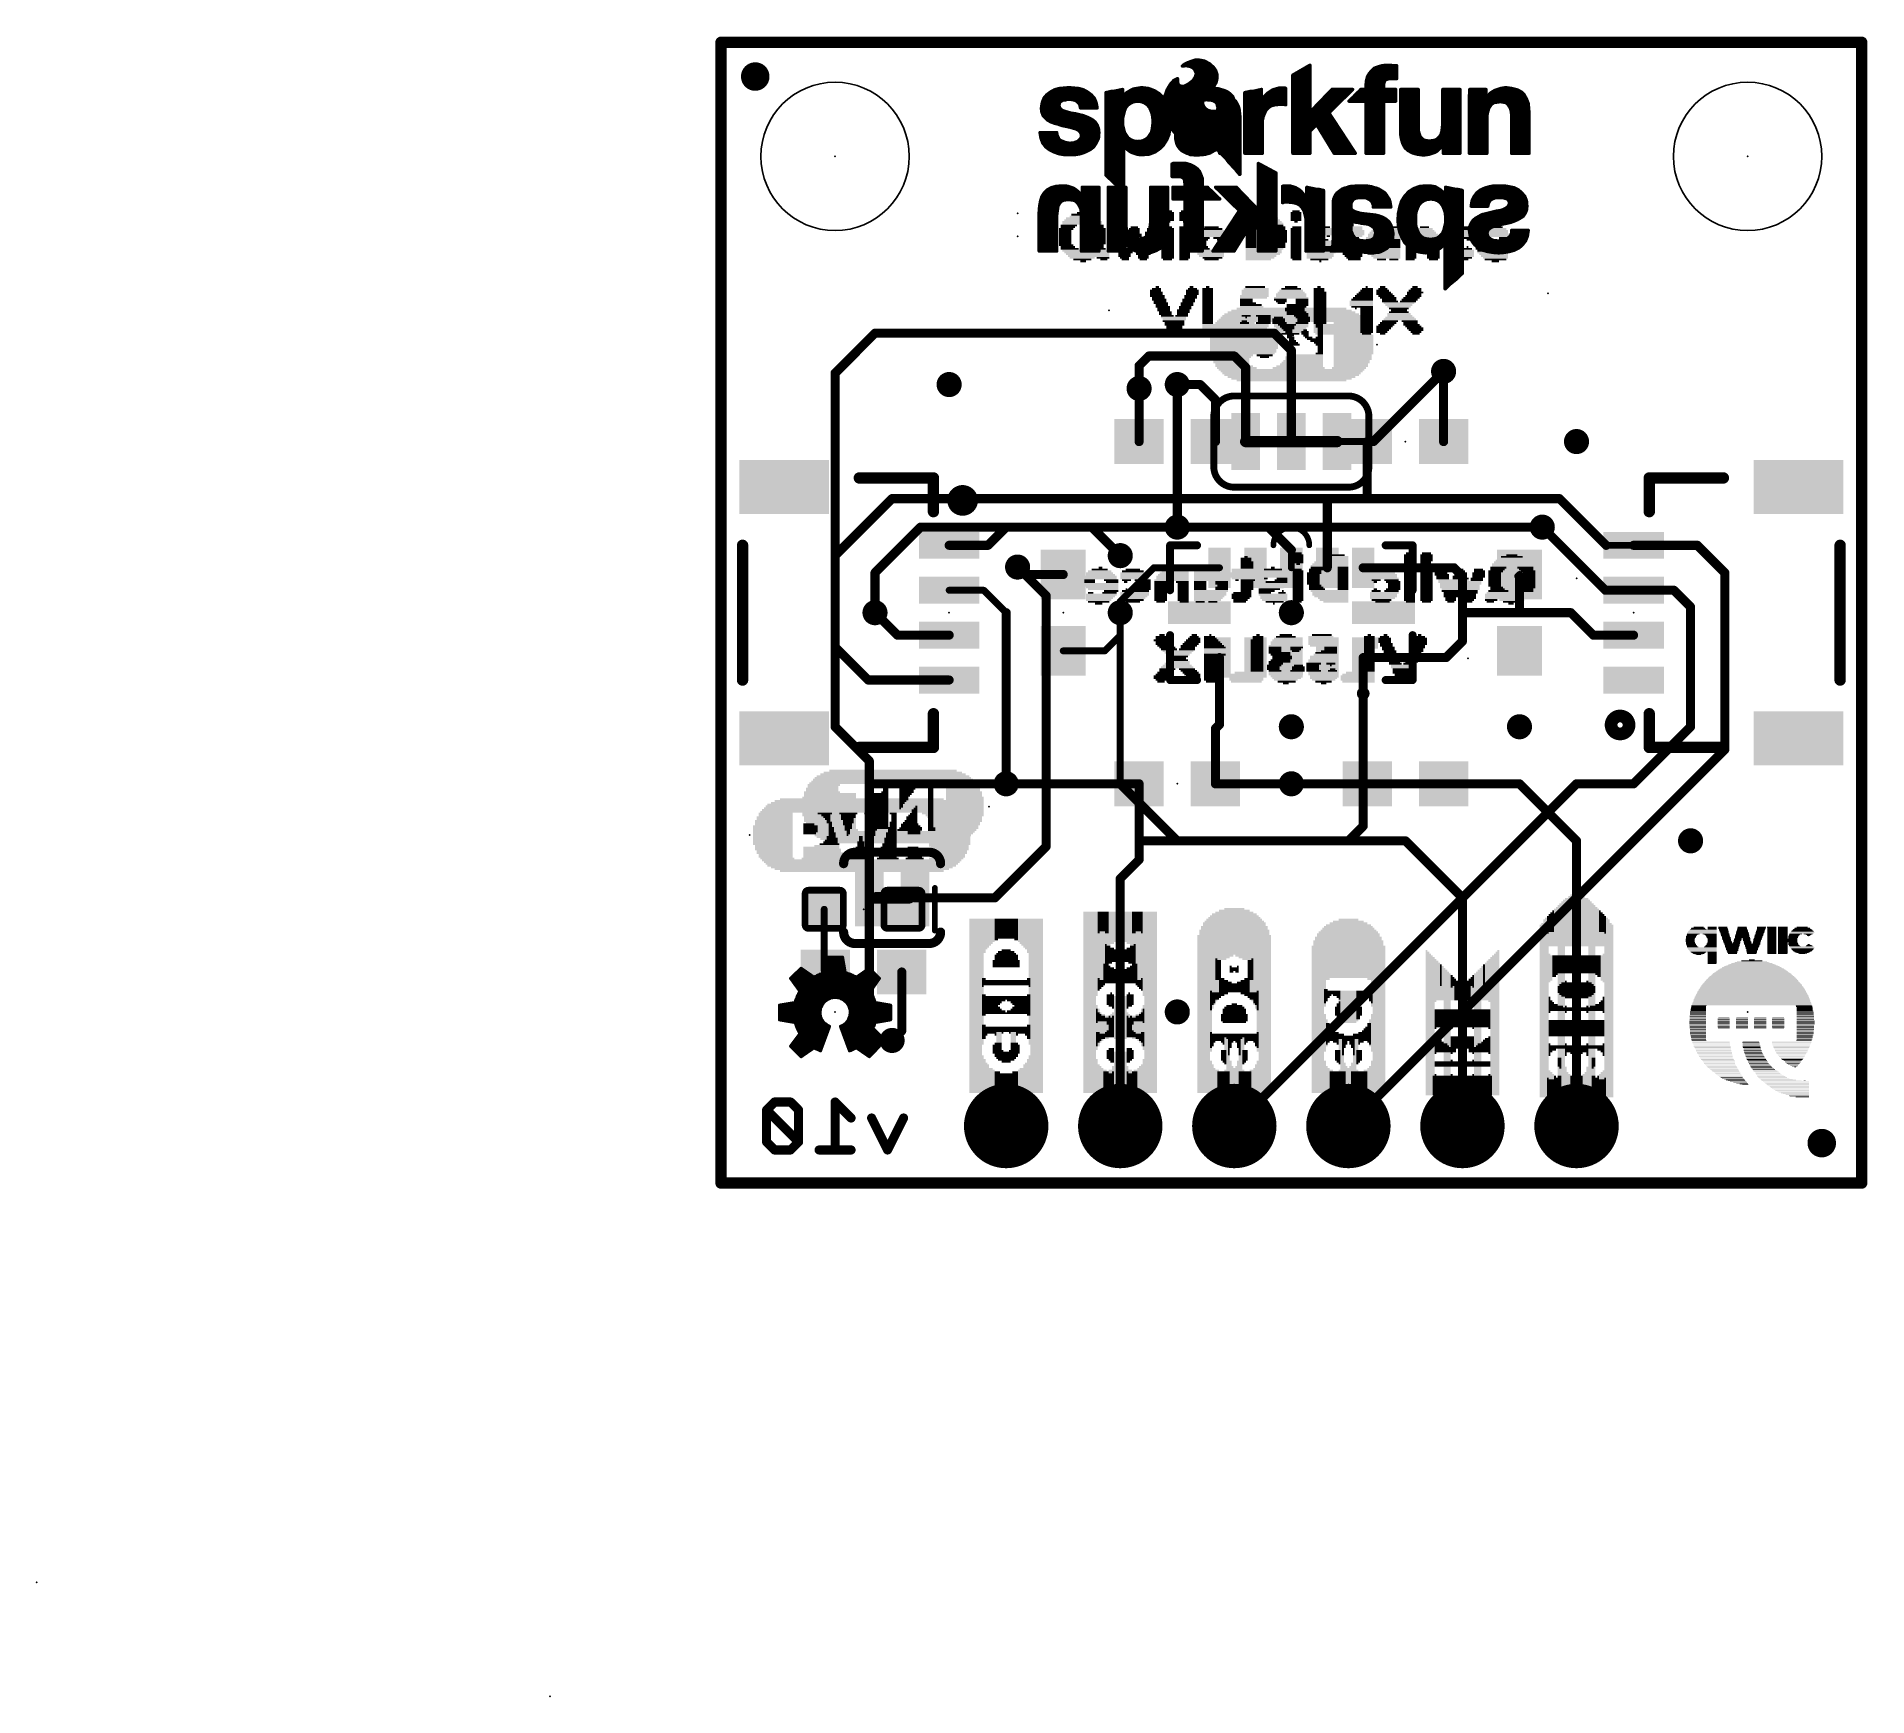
# Model space of a CAD drawing. Extents: x -15.2 to 25.5, y -11.4 to 25.5.
import ezdxf

# ---------------------------------------------------------------- set-up
doc = ezdxf.new("R2010")
doc.units = 0
for name, color, linetype in [('1', 12, 'CONTINUOUS'), ('16', 132, 'CONTINUOUS'), ('17', 110, 'CONTINUOUS'), ('18', 110, 'CONTINUOUS'), ('20', 53, 'CONTINUOUS'), ('21', 41, 'CONTINUOUS'), ('22', 40, 'CONTINUOUS'), ('23', 53, 'CONTINUOUS'), ('24', 53, 'CONTINUOUS')]:
    doc.layers.add(name, color=color, linetype=linetype)

# ---------------------------------------------------------------- blocks, each defined once
blk = doc.blocks.new('RECT')
blk.add_solid([(-0.5, -0.5), (0.5, -0.5), (-0.5, 0.5), (0.5, 0.5)])
blk = doc.blocks.new('RECT160000X160000R30')
at = {"const_width": 0.15}
blk.add_lwpolyline([(0.425, -0.35), (0.425, 0.35, 0.4142), (0.35, 0.425), (-0.35, 0.425, 0.4142), (-0.425, 0.35), (-0.425, -0.35, 0.4142), (-0.35, -0.425), (0.35, -0.425, 0.4142)], format="xyb", close=True, dxfattribs=at)
blk.add_solid([(-0.3754, -0.3754), (0.3754, -0.3754), (-0.3754, 0.3754), (0.3754, 0.3754)])
blk = doc.blocks.new('ROUNDP')
at = {"const_width": 0.5}
blk.add_lwpolyline([(0, -0.25, 1), (0, 0.25, 1), (0, -0.25)], format="xyb", dxfattribs=at)
blk = doc.blocks.new('PIE')
at = {"const_width": 0.5}
blk.add_lwpolyline([(0, -0.25, 1), (0, 0.25, 1), (0, -0.25)], format="xyb", dxfattribs=at)
blk = doc.blocks.new('ROUNDV')
at = {"const_width": 0.5}
blk.add_lwpolyline([(0, -0.25, 1), (0, 0.25, 1), (0, -0.25)], format="xyb", dxfattribs=at)

msp = doc.modelspace()

# ---------------------------------------------------------------- linework, layer by layer
at = {"layer": '1'}
for points, const_width in [([(0, 0), (0, 25.4)], 0.254), ([(0, 25.4), (25.4, 25.4)], 0.254), ([(25.4, 25.4), (25.4, 0)], 0.254), ([(16.09, 16.51), (16.09, 18.073)], 0.2032), ([(9.31, 16.51), (9.31, 17.692)], 0.2032), ([(10.668, 17.78), (10.16, 17.78)], 0.2032), ([(10.668, 17.78), (11.01, 17.438)], 0.2032), ([(11.01, 16.51), (11.01, 17.438)], 0.2032), ([(14.39, 16.51), (14.39, 15.279)], 0.2032), ([(3.81, 15.24), (2.54, 13.97)], 0.2032), ([(13.462, 15.24), (3.81, 15.24)], 0.2032), ([(14.351, 15.24), (13.462, 15.24)], 0.2032), ([(13.5, 15.202), (13.462, 15.24)], 0.1524), ([(13.5, 13.7), (13.5, 15.202)], 0.2032), ([(18.669, 15.24), (14.351, 15.24)], 0.2032), ([(14.39, 15.279), (14.351, 15.24)], 0.1524), ([(19.709, 14.2), (18.669, 15.24)], 0.2032), ([(5.945, 14.2), (6.35, 14.605)], 0.2032), ([(6.35, 14.605), (8.255, 14.605)], 0.2032), ([(8.255, 14.605), (8.89, 13.97)], 0.2032), ([(12.192, 14.605), (10.16, 14.605)], 0.2032), ([(12.7, 14.097), (12.192, 14.605)], 0.2032), ([(19.693, 13.2), (18.288, 14.605)], 0.2032), ([(5.08, 14.2), (5.945, 14.2)], 0.2032), ([(20.32, 14.2), (19.709, 14.2)], 0.1524), ([(20.32, 14.2), (21.741, 14.2)], 0.2032), ([(21.741, 14.2), (22.352, 13.589)], 0.2032), ([(2.54, 13.97), (2.54, 11.938)], 0.2032), ([(12.7, 13.7), (12.7, 14.097)], 0.1524), ([(6.77, 13.55), (6.604, 13.716)], 0.2032), ([(7.62, 13.55), (6.77, 13.55)], 0.2032), ([(9.636, 13.7), (8.89, 12.954)], 0.1524), ([(11.1, 13.7), (9.636, 13.7)], 0.1524), ([(14.3, 13.7), (16.321, 13.7)], 0.2032), ([(16.321, 13.7), (16.51, 13.511)], 0.2032), ([(16.51, 12.7), (16.51, 13.511)], 0.2032), ([(17.741, 13.511), (17.78, 13.55)], 0.1524), ([(17.741, 13.511), (17.78, 13.472)], 0.1524), ([(17.78, 13.472), (17.78, 12.7)], 0.2032), ([(22.352, 13.589), (22.352, 9.652)], 0.2032), ([(5.08, 13.2), (5.85, 13.2)], 0.1524), ([(5.85, 13.2), (6.35, 12.7)], 0.1524), ([(20.32, 13.2), (19.693, 13.2)], 0.2032), ([(20.32, 13.2), (21.217, 13.2)], 0.2032), ([(21.217, 13.2), (21.59, 12.827)], 0.2032), ([(3.929, 12.2), (3.429, 12.7)], 0.2032), ([(6.35, 12.7), (6.35, 8.89)], 0.2032), ([(8.89, 12.954), (8.89, 12.7)], 0.1524), ([(8.89, 12.192), (8.89, 12.7)], 0.1524), ([(16.51, 12.065), (16.51, 12.7)], 0.2032), ([(17.78, 12.7), (16.51, 12.7)], 0.2032), ([(18.923, 12.7), (17.78, 12.7)], 0.2032), ([(18.923, 12.7), (19.423, 12.2)], 0.2032), ([(21.59, 12.827), (21.59, 10.16)], 0.2032), ([(5.08, 12.2), (3.929, 12.2)], 0.2032), ([(8.548, 11.85), (8.89, 12.192)], 0.1524), ([(20.32, 12.2), (19.423, 12.2)], 0.2032), ([(2.54, 11.938), (3.278, 11.2)], 0.2032), ([(7.62, 11.85), (8.548, 11.85)], 0.1524), ([(16.145, 11.7), (16.51, 12.065)], 0.2032), ([(11.1, 11.7), (11.1, 10.211)], 0.2032), ([(14.3, 11.7), (14.3, 8.98)], 0.2032), ([(14.3, 11.7), (16.145, 11.7)], 0.2032), ([(5.08, 11.2), (3.278, 11.2)], 0.2032), ([(11.1, 10.211), (11.01, 10.121)], 0.2032), ([(11.01, 8.89), (11.01, 10.121)], 0.2032), ([(20.32, 8.89), (21.59, 10.16)], 0.2032), ([(13.97, 1.27), (22.352, 9.652)], 0.2032), ([(6.35, 8.89), (9.31, 8.89)], 0.2032), ([(9.31, 8.89), (9.31, 7.62)], 0.2032), ([(11.01, 8.89), (12.7, 8.89)], 0.2032), ([(11.43, 1.27), (19.05, 8.89)], 0.2032), ([(14.3, 8.98), (14.3, 7.95)], 0.2032), ([(14.3, 8.98), (14.39, 8.89)], 0.1524), ([(19.05, 8.89), (20.32, 8.89)], 0.2032), ([(14.3, 7.95), (13.97, 7.62)], 0.2032), ([(9.31, 7.62), (9.31, 7.2)], 0.2032), ([(13.97, 7.62), (9.31, 7.62)], 0.2032), ([(8.89, 6.78), (9.31, 7.2)], 0.2032), ([(8.89, 1.27), (8.89, 6.78)], 0.2032), ([(2.298, 6.096), (2.298, 4.726)], 0.1524), ([(2.298, 4.726), (2.325, 4.699)], 0.1524), ([(4.025, 4.699), (4.025, 3.39)], 0.2032), ([(4.025, 3.39), (3.81, 3.175)], 0.2032), ([(25.4, 0), (0, 0)], 0.254)]:
    msp.add_lwpolyline(points, dxfattribs=dict(at, const_width=const_width))
for points, const_width in [([(0.0635, 25.4, 1), (-0.0635, 25.4)], 0.127), ([(0, 25.4635, 1), (0, 25.3365)], 0.127), ([(25.4635, 25.4, 1), (25.3365, 25.4)], 0.127), ([(25.4, 25.3365, 1), (25.4, 25.4635)], 0.127), ([(16.1408, 18.073, 1), (16.0392, 18.073)], 0.1016), ([(9.3608, 17.692, 1), (9.2592, 17.692)], 0.1016), ([(10.16, 17.8308, 1), (10.16, 17.7292)], 0.1016), ([(10.7039, 17.8159, 1), (10.6321, 17.7441)], 0.1016), ([(10.668, 17.7292, 1), (10.668, 17.8308)], 0.1016), ([(11.0608, 17.438, 1), (10.9592, 17.438)], 0.1016), ([(10.9741, 17.4021, 1), (11.0459, 17.4739)], 0.1016), ([(9.2592, 16.51, 1), (9.3608, 16.51)], 0.1016), ([(10.9592, 16.51, 1), (11.0608, 16.51)], 0.1016), ([(14.4408, 16.51, 1), (14.3392, 16.51)], 0.1016), ([(16.0392, 16.51, 1), (16.1408, 16.51)], 0.1016), ([(3.81, 15.2908, 1), (3.81, 15.1892)], 0.1016), ([(3.8459, 15.2041, 1), (3.7741, 15.2759)], 0.1016), ([(13.462, 15.2908, 1), (13.462, 15.1892)], 0.1016), ([(13.4889, 15.2669, 1), (13.4351, 15.2131)], 0.0762), ([(13.5508, 15.202, 1), (13.4492, 15.202)], 0.1016), ([(13.462, 15.1892, 1), (13.462, 15.2908)], 0.1016), ([(13.4731, 15.1751, 1), (13.5269, 15.2289)], 0.0762), ([(14.351, 15.2908, 1), (14.351, 15.1892)], 0.1016), ([(14.3241, 15.2669, 1), (14.3779, 15.2131)], 0.0762), ([(14.3392, 15.279, 1), (14.4408, 15.279)], 0.1016), ([(14.351, 15.1892, 1), (14.351, 15.2908)], 0.1016), ([(14.4169, 15.2521, 1), (14.3631, 15.3059)], 0.0762), ([(18.7049, 15.2759, 1), (18.6331, 15.2041)], 0.1016), ([(18.669, 15.1892, 1), (18.669, 15.2908)], 0.1016), ([(6.35, 14.6558, 1), (6.35, 14.5542)], 0.1016), ([(6.3859, 14.5691, 1), (6.3141, 14.6409)], 0.1016), ([(8.2909, 14.6409, 1), (8.2191, 14.5691)], 0.1016), ([(8.255, 14.5542, 1), (8.255, 14.6558)], 0.1016), ([(10.16, 14.6558, 1), (10.16, 14.5542)], 0.1016), ([(12.2279, 14.6409, 1), (12.1561, 14.5691)], 0.1016), ([(12.192, 14.5542, 1), (12.192, 14.6558)], 0.1016), ([(18.3239, 14.6409, 1), (18.2521, 14.5691)], 0.1016), ([(5.08, 14.2508, 1), (5.08, 14.1492)], 0.1016), ([(5.9091, 14.2359, 1), (5.9809, 14.1641)], 0.1016), ([(5.945, 14.1492, 1), (5.945, 14.2508)], 0.1016), ([(19.6731, 14.1641, 1), (19.7449, 14.2359)], 0.1016), ([(19.709, 14.2381, 1), (19.709, 14.1619)], 0.0762), ([(20.32, 14.2508, 1), (20.32, 14.1492)], 0.1016), ([(20.32, 14.1619, 1), (20.32, 14.2381)], 0.0762), ([(21.7769, 14.2359, 1), (21.7051, 14.1641)], 0.1016), ([(21.741, 14.1492, 1), (21.741, 14.2508)], 0.1016), ([(2.5908, 13.97, 1), (2.4892, 13.97)], 0.1016), ([(2.5041, 14.0059, 1), (2.5759, 13.9341)], 0.1016), ([(8.8541, 13.9341, 1), (8.9259, 14.0059)], 0.1016), ([(12.6641, 14.0611, 1), (12.7359, 14.1329)], 0.1016), ([(12.7381, 14.097, 1), (12.6619, 14.097)], 0.0762), ([(6.6399, 13.7519, 1), (6.5681, 13.6801)], 0.1016), ([(6.77, 13.6008, 1), (6.77, 13.4992)], 0.1016), ([(6.7341, 13.5141, 1), (6.8059, 13.5859)], 0.1016), ([(7.62, 13.4992, 1), (7.62, 13.6008)], 0.1016), ([(9.636, 13.7381, 1), (9.636, 13.6619)], 0.0762), ([(9.6629, 13.6731, 1), (9.6091, 13.7269)], 0.0762), ([(11.1, 13.6619, 1), (11.1, 13.7381)], 0.0762), ([(12.6619, 13.7, 1), (12.7381, 13.7)], 0.0762), ([(13.4492, 13.7, 1), (13.5508, 13.7)], 0.1016), ([(14.3, 13.7508, 1), (14.3, 13.6492)], 0.1016), ([(16.3569, 13.7359, 1), (16.2851, 13.6641)], 0.1016), ([(16.321, 13.6492, 1), (16.321, 13.7508)], 0.1016), ([(16.5608, 13.511, 1), (16.4592, 13.511)], 0.1016), ([(16.4741, 13.4751, 1), (16.5459, 13.5469)], 0.1016), ([(17.7679, 13.5379, 1), (17.7141, 13.4841)], 0.0762), ([(17.7141, 13.5379, 1), (17.7679, 13.4841)], 0.0762), ([(17.8308, 13.472, 1), (17.7292, 13.472)], 0.1016), ([(17.8069, 13.5231, 1), (17.7531, 13.5769)], 0.0762), ([(17.7531, 13.4451, 1), (17.8069, 13.4989)], 0.0762), ([(22.4028, 13.589, 1), (22.3012, 13.589)], 0.1016), ([(22.3161, 13.5531, 1), (22.3879, 13.6249)], 0.1016), ([(5.08, 13.2381, 1), (5.08, 13.1619)], 0.0762), ([(5.8769, 13.2269, 1), (5.8231, 13.1731)], 0.0762), ([(5.85, 13.1619, 1), (5.85, 13.2381)], 0.0762), ([(19.693, 13.2508, 1), (19.693, 13.1492)], 0.1016), ([(19.6571, 13.1641, 1), (19.7289, 13.2359)], 0.1016), ([(20.32, 13.2508, 1), (20.32, 13.1492)], 0.1016), ([(20.32, 13.1492, 1), (20.32, 13.2508)], 0.1016), ([(21.2529, 13.2359, 1), (21.1811, 13.1641)], 0.1016), ([(21.217, 13.1492, 1), (21.217, 13.2508)], 0.1016), ([(3.4649, 12.7359, 1), (3.3931, 12.6641)], 0.1016), ([(6.4008, 12.7, 1), (6.2992, 12.7)], 0.1016), ([(6.3231, 12.6731, 1), (6.3769, 12.7269)], 0.0762), ([(8.9281, 12.954, 1), (8.8519, 12.954)], 0.0762), ([(8.9281, 12.7, 1), (8.8519, 12.7)], 0.0762), ([(8.8519, 12.7, 1), (8.9281, 12.7)], 0.0762), ([(8.8631, 12.9809, 1), (8.9169, 12.9271)], 0.0762), ([(16.5608, 12.7, 1), (16.4592, 12.7)], 0.1016), ([(16.51, 12.7508, 1), (16.51, 12.6492)], 0.1016), ([(16.4592, 12.7, 1), (16.5608, 12.7)], 0.1016), ([(17.78, 12.7508, 1), (17.78, 12.6492)], 0.1016), ([(17.7292, 12.7, 1), (17.8308, 12.7)], 0.1016), ([(17.78, 12.6492, 1), (17.78, 12.7508)], 0.1016), ([(18.9589, 12.7359, 1), (18.8871, 12.6641)], 0.1016), ([(18.923, 12.6492, 1), (18.923, 12.7508)], 0.1016), ([(21.6408, 12.827, 1), (21.5392, 12.827)], 0.1016), ([(21.5541, 12.7911, 1), (21.6259, 12.8629)], 0.1016), ([(3.929, 12.2508, 1), (3.929, 12.1492)], 0.1016), ([(3.8931, 12.1641, 1), (3.9649, 12.2359)], 0.1016), ([(5.08, 12.1492, 1), (5.08, 12.2508)], 0.1016), ([(8.9169, 12.1651, 1), (8.8631, 12.2189)], 0.0762), ([(19.423, 12.2508, 1), (19.423, 12.1492)], 0.1016), ([(19.3871, 12.1641, 1), (19.4589, 12.2359)], 0.1016), ([(20.32, 12.1492, 1), (20.32, 12.2508)], 0.1016), ([(2.5759, 11.9739, 1), (2.5041, 11.9021)], 0.1016), ([(2.4892, 11.938, 1), (2.5908, 11.938)], 0.1016), ([(7.62, 11.8881, 1), (7.62, 11.8119)], 0.0762), ([(8.5211, 11.8769, 1), (8.5749, 11.8231)], 0.0762), ([(8.548, 11.8119, 1), (8.548, 11.8881)], 0.0762), ([(8.8519, 12.192, 1), (8.9281, 12.192)], 0.0762), ([(16.4592, 12.065, 1), (16.5608, 12.065)], 0.1016), ([(16.5459, 12.0291, 1), (16.4741, 12.1009)], 0.1016), ([(11.1508, 11.7, 1), (11.0492, 11.7)], 0.1016), ([(14.3508, 11.7, 1), (14.2492, 11.7)], 0.1016), ([(14.3, 11.7508, 1), (14.3, 11.6492)], 0.1016), ([(16.1091, 11.7359, 1), (16.1809, 11.6641)], 0.1016), ([(16.145, 11.6492, 1), (16.145, 11.7508)], 0.1016), ([(3.278, 11.2508, 1), (3.278, 11.1492)], 0.1016), ([(3.2421, 11.1641, 1), (3.3139, 11.2359)], 0.1016), ([(5.08, 11.1492, 1), (5.08, 11.2508)], 0.1016), ([(11.0608, 10.121, 1), (10.9592, 10.121)], 0.1016), ([(10.9741, 10.1569, 1), (11.0459, 10.0851)], 0.1016), ([(11.0492, 10.211, 1), (11.1508, 10.211)], 0.1016), ([(11.1359, 10.1751, 1), (11.0641, 10.2469)], 0.1016), ([(21.5392, 10.16, 1), (21.6408, 10.16)], 0.1016), ([(21.6259, 10.1241, 1), (21.5541, 10.1959)], 0.1016), ([(22.3012, 9.652, 1), (22.4028, 9.652)], 0.1016), ([(22.3879, 9.6161, 1), (22.3161, 9.6879)], 0.1016), ([(6.35, 8.9408, 1), (6.35, 8.8392)], 0.1016), ([(9.3608, 8.89, 1), (9.2592, 8.89)], 0.1016), ([(9.31, 8.8392, 1), (9.31, 8.9408)], 0.1016), ([(11.01, 8.9408, 1), (11.01, 8.8392)], 0.1016), ([(12.7, 8.8392, 1), (12.7, 8.9408)], 0.1016), ([(14.3508, 8.98, 1), (14.2492, 8.98)], 0.1016), ([(14.2492, 8.98, 1), (14.3508, 8.98)], 0.1016), ([(14.3269, 9.0069, 1), (14.2731, 8.9531)], 0.0762), ([(19.05, 8.9408, 1), (19.05, 8.8392)], 0.1016), ([(19.0859, 8.8541, 1), (19.0141, 8.9259)], 0.1016), ([(20.2841, 8.9259, 1), (20.3559, 8.8541)], 0.1016), ([(20.32, 8.8392, 1), (20.32, 8.9408)], 0.1016), ([(6.2992, 8.89, 1), (6.4008, 8.89)], 0.1016), ([(10.9592, 8.89, 1), (11.0608, 8.89)], 0.1016), ([(14.3631, 8.8631, 1), (14.4169, 8.9169)], 0.0762), ([(14.2492, 7.95, 1), (14.3508, 7.95)], 0.1016), ([(14.3359, 7.9141, 1), (14.2641, 7.9859)], 0.1016), ([(9.3608, 7.62, 1), (9.2592, 7.62)], 0.1016), ([(9.31, 7.6708, 1), (9.31, 7.5692)], 0.1016), ([(9.2592, 7.62, 1), (9.3608, 7.62)], 0.1016), ([(13.9341, 7.6559, 1), (14.0059, 7.5841)], 0.1016), ([(13.97, 7.5692, 1), (13.97, 7.6708)], 0.1016), ([(9.2592, 7.2, 1), (9.3608, 7.2)], 0.1016), ([(9.3459, 7.1641, 1), (9.2741, 7.2359)], 0.1016), ([(8.9408, 6.78, 1), (8.8392, 6.78)], 0.1016), ([(8.8541, 6.8159, 1), (8.9259, 6.7441)], 0.1016), ([(2.3361, 6.096, 1), (2.2599, 6.096)], 0.0762), ([(2.2599, 4.726, 1), (2.3361, 4.726)], 0.0762), ([(2.3249, 4.7529, 1), (2.2711, 4.6991)], 0.0762), ([(2.2981, 4.6721, 1), (2.3519, 4.7259)], 0.0762), ([(4.0758, 4.699, 1), (3.9742, 4.699)], 0.1016), ([(3.7741, 3.2109, 1), (3.8459, 3.1391)], 0.1016), ([(3.9742, 3.39, 1), (4.0758, 3.39)], 0.1016), ([(4.0609, 3.3541, 1), (3.9891, 3.4259)], 0.1016), ([(8.8392, 1.27, 1), (8.9408, 1.27)], 0.1016), ([(11.3941, 1.3059, 1), (11.4659, 1.2341)], 0.1016), ([(13.9341, 1.3059, 1), (14.0059, 1.2341)], 0.1016), ([(0, 0.0635, 1), (0, -0.0635)], 0.127), ([(-0.0635, 0, 1), (0.0635, 0)], 0.127), ([(25.3365, 0, 1), (25.4635, 0)], 0.127), ([(25.4, -0.0635, 1), (25.4, 0.0635)], 0.127)]:
    msp.add_lwpolyline(points, format="xyb", dxfattribs=dict(at, const_width=const_width))
at = {"layer": '16'}
for points, const_width in [([(0, 0), (0, 25.4)], 0.254), ([(0, 25.4), (25.4, 25.4)], 0.254), ([(25.4, 25.4), (25.4, 0)], 0.254), ([(3.429, 18.923), (2.54, 18.034)], 0.2032), ([(12.319, 18.923), (3.429, 18.923)], 0.2032), ([(12.7, 18.542), (12.319, 18.923)], 0.2032), ([(9.525, 18.415), (9.31, 18.2)], 0.2032), ([(11.43, 18.415), (9.525, 18.415)], 0.2032), ([(11.684, 18.161), (11.43, 18.415)], 0.2032), ([(12.7, 16.51), (12.7, 18.542)], 0.2032), ([(2.54, 18.034), (2.54, 10.16)], 0.2032), ([(9.31, 17.692), (9.31, 18.2)], 0.2032), ([(11.684, 16.51), (11.684, 18.161)], 0.2032), ([(14.527, 16.51), (16.09, 18.073)], 0.2032), ([(10.16, 17.78), (10.16, 14.605)], 0.2032), ([(12.7, 16.51), (11.684, 16.51)], 0.254), ([(12.7, 16.51), (11.684, 16.51)], 0.254), ([(12.7, 16.51), (13.716, 16.51)], 0.254), ([(12.7, 16.51), (13.716, 16.51)], 0.254), ([(12.7, 16.51), (13.716, 16.51)], 0.254), ([(13.716, 16.51), (14.527, 16.51)], 0.1524), ([(4.445, 14.605), (3.429, 13.589)], 0.2032), ([(10.16, 14.605), (4.445, 14.605)], 0.2032), ([(18.288, 14.605), (10.16, 14.605)], 0.2032), ([(3.429, 12.7), (3.429, 13.589)], 0.2032), ([(7.239, 13.081), (6.604, 13.716)], 0.2032), ([(6.858, 13.462), (6.604, 13.716)], 0.1524), ([(7.239, 7.493), (7.239, 13.081)], 0.2032), ([(8.89, 8.89), (8.89, 12.7)], 0.1524), ([(3.302, 9.398), (2.54, 10.16)], 0.2032), ([(3.302, 8.89), (3.302, 9.398)], 0.2032), ([(6.35, 8.89), (3.302, 8.89)], 0.2032), ([(3.302, 6.35), (3.302, 8.89)], 0.2032), ([(10.16, 7.62), (8.89, 8.89)], 0.2032), ([(12.7, 8.89), (17.78, 8.89)], 0.2032), ([(17.78, 8.89), (19.05, 7.62)], 0.2032), ([(6.096, 6.35), (7.239, 7.493)], 0.2032), ([(15.24, 7.62), (10.16, 7.62)], 0.2032), ([(16.51, 6.35), (15.24, 7.62)], 0.2032), ([(19.05, 7.62), (19.05, 1.27)], 0.2032), ([(3.302, 3.429), (3.302, 6.35)], 0.2032), ([(4.191, 6.35), (3.429, 6.35)], 0.254), ([(4.318, 6.35), (6.096, 6.35)], 0.2032), ([(16.51, 1.27), (16.51, 6.35)], 0.2032), ([(3.556, 3.175), (3.302, 3.429)], 0.2032), ([(3.81, 3.175), (3.556, 3.175)], 0.2032), ([(1.1928, 1.8043), (1.0149, 1.6264)], 0.2032), ([(1.0149, 1.6264), (1.0149, 0.9146)], 0.2032), ([(1.7267, 0.9146), (1.0149, 1.6264)], 0.2032), ([(1.5488, 1.8043), (1.1928, 1.8043)], 0.2032), ([(1.7267, 1.6264), (1.5488, 1.8043)], 0.2032), ([(1.7267, 0.9146), (1.7267, 1.6264)], 0.2032), ([(2.8961, 1.4484), (2.5402, 1.8043)], 0.2032), ([(2.5402, 1.8043), (2.5402, 0.7366)], 0.2032), ([(3.7096, 0.7366), (3.3537, 1.4484)], 0.2032), ([(4.0655, 1.4484), (3.7096, 0.7366)], 0.2032), ([(1.0149, 0.9146), (1.1928, 0.7366)], 0.2032), ([(1.1928, 0.7366), (1.5488, 0.7366)], 0.2032), ([(1.5488, 0.7366), (1.7267, 0.9146)], 0.2032), ([(2.8961, 0.7366), (2.1843, 0.7366)], 0.2032), ([(25.4, 0), (0, 0)], 0.254)]:
    msp.add_lwpolyline(points, dxfattribs=dict(at, const_width=const_width))
for points, const_width in [([(0.0635, 25.4, 1), (-0.0635, 25.4)], 0.127), ([(0, 25.4635, 1), (0, 25.3365)], 0.127), ([(25.4635, 25.4, 1), (25.3365, 25.4)], 0.127), ([(25.4, 25.3365, 1), (25.4, 25.4635)], 0.127), ([(3.429, 18.9738, 1), (3.429, 18.8722)], 0.1016), ([(3.4649, 18.8871, 1), (3.3931, 18.9589)], 0.1016), ([(12.3549, 18.9589, 1), (12.2831, 18.8871)], 0.1016), ([(12.319, 18.8722, 1), (12.319, 18.9738)], 0.1016), ([(9.525, 18.4658, 1), (9.525, 18.3642)], 0.1016), ([(9.5609, 18.3791, 1), (9.4891, 18.4509)], 0.1016), ([(11.4659, 18.4509, 1), (11.3941, 18.3791)], 0.1016), ([(11.43, 18.3642, 1), (11.43, 18.4658)], 0.1016), ([(12.7508, 18.542, 1), (12.6492, 18.542)], 0.1016), ([(12.6641, 18.5061, 1), (12.7359, 18.5779)], 0.1016), ([(2.5908, 18.034, 1), (2.4892, 18.034)], 0.1016), ([(2.5041, 18.0699, 1), (2.5759, 17.9981)], 0.1016), ([(9.3608, 18.2, 1), (9.2592, 18.2)], 0.1016), ([(9.2741, 18.2359, 1), (9.3459, 18.1641)], 0.1016), ([(11.7348, 18.161, 1), (11.6332, 18.161)], 0.1016), ([(11.6481, 18.1251, 1), (11.7199, 18.1969)], 0.1016), ([(16.1259, 18.0371, 1), (16.0541, 18.1089)], 0.1016), ([(9.2592, 17.692, 1), (9.3608, 17.692)], 0.1016), ([(10.2108, 17.78, 1), (10.1092, 17.78)], 0.1016), ([(11.684, 16.5735, 1), (11.684, 16.4465)], 0.127), ([(11.684, 16.5735, 1), (11.684, 16.4465)], 0.127), ([(11.6332, 16.51, 1), (11.7348, 16.51)], 0.1016), ([(12.7, 16.5735, 1), (12.7, 16.4465)], 0.127), ([(12.7, 16.5735, 1), (12.7, 16.4465)], 0.127), ([(12.7, 16.5735, 1), (12.7, 16.4465)], 0.127), ([(12.6492, 16.51, 1), (12.7508, 16.51)], 0.1016), ([(12.7, 16.4465, 1), (12.7, 16.5735)], 0.127), ([(12.7, 16.4465, 1), (12.7, 16.5735)], 0.127), ([(13.716, 16.5481, 1), (13.716, 16.4719)], 0.0762), ([(13.716, 16.4465, 1), (13.716, 16.5735)], 0.127), ([(13.716, 16.4465, 1), (13.716, 16.5735)], 0.127), ([(13.716, 16.4465, 1), (13.716, 16.5735)], 0.127), ([(14.4911, 16.5459, 1), (14.5629, 16.4741)], 0.1016), ([(14.527, 16.4719, 1), (14.527, 16.5481)], 0.0762), ([(4.445, 14.6558, 1), (4.445, 14.5542)], 0.1016), ([(4.4809, 14.5691, 1), (4.4091, 14.6409)], 0.1016), ([(10.16, 14.6558, 1), (10.16, 14.5542)], 0.1016), ([(10.16, 14.5542, 1), (10.16, 14.6558)], 0.1016), ([(18.288, 14.5542, 1), (18.288, 14.6558)], 0.1016), ([(10.1092, 14.605, 1), (10.2108, 14.605)], 0.1016), ([(3.4798, 13.589, 1), (3.3782, 13.589)], 0.1016), ([(3.3931, 13.6249, 1), (3.4649, 13.5531)], 0.1016), ([(6.6399, 13.7519, 1), (6.5681, 13.6801)], 0.1016), ([(6.6309, 13.7429, 1), (6.5771, 13.6891)], 0.0762), ([(6.8311, 13.4351, 1), (6.8849, 13.4889)], 0.0762), ([(7.2898, 13.081, 1), (7.1882, 13.081)], 0.1016), ([(7.2031, 13.0451, 1), (7.2749, 13.1169)], 0.1016), ([(3.3782, 12.7, 1), (3.4798, 12.7)], 0.1016), ([(8.9281, 12.7, 1), (8.8519, 12.7)], 0.0762), ([(2.5759, 10.1959, 1), (2.5041, 10.1241)], 0.1016), ([(2.4892, 10.16, 1), (2.5908, 10.16)], 0.1016), ([(3.3528, 9.398, 1), (3.2512, 9.398)], 0.1016), ([(3.2661, 9.3621, 1), (3.3379, 9.4339)], 0.1016), ([(3.302, 8.9408, 1), (3.302, 8.8392)], 0.1016), ([(3.3528, 8.89, 1), (3.2512, 8.89)], 0.1016), ([(6.35, 8.8392, 1), (6.35, 8.9408)], 0.1016), ([(8.9259, 8.9259, 1), (8.8541, 8.8541)], 0.1016), ([(12.7, 8.9408, 1), (12.7, 8.8392)], 0.1016), ([(17.8159, 8.9259, 1), (17.7441, 8.8541)], 0.1016), ([(17.78, 8.8392, 1), (17.78, 8.9408)], 0.1016), ([(3.2512, 8.89, 1), (3.3528, 8.89)], 0.1016), ([(8.8519, 8.89, 1), (8.9281, 8.89)], 0.0762), ([(7.1882, 7.493, 1), (7.2898, 7.493)], 0.1016), ([(7.2749, 7.4571, 1), (7.2031, 7.5289)], 0.1016), ([(10.16, 7.6708, 1), (10.16, 7.5692)], 0.1016), ([(10.1241, 7.5841, 1), (10.1959, 7.6559)], 0.1016), ([(15.2759, 7.6559, 1), (15.2041, 7.5841)], 0.1016), ([(15.24, 7.5692, 1), (15.24, 7.6708)], 0.1016), ([(19.1008, 7.62, 1), (18.9992, 7.62)], 0.1016), ([(19.0141, 7.5841, 1), (19.0859, 7.6559)], 0.1016), ([(3.3528, 6.35, 1), (3.2512, 6.35)], 0.1016), ([(3.2512, 6.35, 1), (3.3528, 6.35)], 0.1016), ([(3.429, 6.4135, 1), (3.429, 6.2865)], 0.127), ([(4.191, 6.2865, 1), (4.191, 6.4135)], 0.127), ([(4.318, 6.4008, 1), (4.318, 6.2992)], 0.1016), ([(6.0601, 6.3859, 1), (6.1319, 6.3141)], 0.1016), ([(6.096, 6.2992, 1), (6.096, 6.4008)], 0.1016), ([(16.5608, 6.35, 1), (16.4592, 6.35)], 0.1016), ([(16.4741, 6.3141, 1), (16.5459, 6.3859)], 0.1016), ([(3.3379, 3.4649, 1), (3.2661, 3.3931)], 0.1016), ([(3.2512, 3.429, 1), (3.3528, 3.429)], 0.1016), ([(3.556, 3.2258, 1), (3.556, 3.1242)], 0.1016), ([(3.5201, 3.1391, 1), (3.5919, 3.2109)], 0.1016), ([(3.81, 3.1242, 1), (3.81, 3.2258)], 0.1016), ([(1.0657, 1.6264, 1), (0.9641, 1.6264)], 0.1016), ([(1.0508, 1.6623, 1), (0.979, 1.5904)], 0.1016), ([(0.979, 1.6623, 1), (1.0508, 1.5904)], 0.1016), ([(1.1928, 1.8551, 1), (1.1928, 1.7535)], 0.1016), ([(1.2288, 1.7684, 1), (1.1569, 1.8402)], 0.1016), ([(1.5847, 1.8402, 1), (1.5128, 1.7684)], 0.1016), ([(1.5488, 1.7535, 1), (1.5488, 1.8551)], 0.1016), ([(1.7775, 1.6264, 1), (1.6759, 1.6264)], 0.1016), ([(1.6908, 1.5904, 1), (1.7626, 1.6623)], 0.1016), ([(2.5761, 1.8402, 1), (2.5043, 1.7684)], 0.1016), ([(2.591, 1.8043, 1), (2.4894, 1.8043)], 0.1016), ([(2.8602, 1.4125, 1), (2.932, 1.4843)], 0.1016), ([(3.3991, 1.4711, 1), (3.3083, 1.4257)], 0.1016), ([(4.1109, 1.4257, 1), (4.0201, 1.4711)], 0.1016), ([(16.4592, 1.27, 1), (16.5608, 1.27)], 0.1016), ([(18.9992, 1.27, 1), (19.1008, 1.27)], 0.1016), ([(1.0508, 0.9505, 1), (0.979, 0.8786)], 0.1016), ([(0.9641, 0.9146, 1), (1.0657, 0.9146)], 0.1016), ([(1.1928, 0.7874, 1), (1.1928, 0.6858)], 0.1016), ([(1.1569, 0.7007, 1), (1.2288, 0.7725)], 0.1016), ([(1.5128, 0.7725, 1), (1.5847, 0.7007)], 0.1016), ([(1.5488, 0.6858, 1), (1.5488, 0.7874)], 0.1016), ([(1.6759, 0.9146, 1), (1.7775, 0.9146)], 0.1016), ([(1.7626, 0.8786, 1), (1.6908, 0.9505)], 0.1016), ([(1.6908, 0.8786, 1), (1.7626, 0.9505)], 0.1016), ([(2.1843, 0.7874, 1), (2.1843, 0.6858)], 0.1016), ([(2.8961, 0.6858, 1), (2.8961, 0.7874)], 0.1016), ([(2.4894, 0.7366, 1), (2.591, 0.7366)], 0.1016), ([(3.6642, 0.7593, 1), (3.755, 0.7139)], 0.1016), ([(3.6642, 0.7139, 1), (3.755, 0.7593)], 0.1016), ([(0, 0.0635, 1), (0, -0.0635)], 0.127), ([(-0.0635, 0, 1), (0.0635, 0)], 0.127), ([(25.3365, 0, 1), (25.4635, 0)], 0.127), ([(25.4, -0.0635, 1), (25.4, 0.0635)], 0.127)]:
    msp.add_lwpolyline(points, format="xyb", dxfattribs=dict(at, const_width=const_width))
at = {"layer": '20', "const_width": 0.2032}
for points in [[(0, 0), (0, 25.4)], [(0, 25.4), (25.4, 25.4)], [(25.4, 25.4), (25.4, 0)], [(25.4, 0), (0, 0)]]:
    msp.add_lwpolyline(points, dxfattribs=at)
at = {"layer": '20', "const_width": 0.1016}
for points in [[(0.0508, 25.4, 1), (-0.0508, 25.4)], [(0, 25.4508, 1), (0, 25.3492)], [(25.4508, 25.4, 1), (25.3492, 25.4)], [(25.4, 25.3492, 1), (25.4, 25.4508)], [(0, 0.0508, 1), (0, -0.0508)], [(-0.0508, 0, 1), (0.0508, 0)], [(25.3492, 0, 1), (25.4508, 0)], [(25.4, -0.0508, 1), (25.4, 0.0508)]]:
    msp.add_lwpolyline(points, format="xyb", dxfattribs=at)
at = {"layer": '20'}
for centre in [(2.54, 22.86), (22.86, 22.86)]:
    msp.add_circle(centre, 1.651, dxfattribs=at)
at = {"layer": '21'}
for points, const_width in [([(12.734, 24.67), (13.114, 24.89)], 0.0762), ([(13.0297, 24.8412), (13.114, 24.8412)], 0.0762), ([(13.114, 24.89), (13.114, 23.84)], 0.0762), ([(14.544, 24.82), (14.624, 24.85)], 0.0762), ([(14.6005, 24.8412), (15.044, 24.8412)], 0.0762), ([(14.624, 24.85), (14.724, 24.88)], 0.0762), ([(14.724, 24.88), (14.834, 24.89)], 0.0762), ([(14.834, 24.89), (14.914, 24.89)], 0.0762), ([(14.914, 24.89), (14.944, 24.88)], 0.0762), ([(14.944, 24.88), (15.044, 24.88)], 0.0762), ([(15.044, 24.88), (15.044, 24.59)], 0.0762), ([(12.734, 22.93), (12.734, 24.67)], 0.0762), ([(12.734, 24.6126), (13.114, 24.6126)], 0.0762), ([(12.734, 24.5364), (13.114, 24.5364)], 0.0762), ([(12.734, 24.4602), (13.114, 24.4602)], 0.0762), ([(12.7665, 24.6888), (13.114, 24.6888)], 0.0762), ([(12.8981, 24.765), (13.114, 24.765)], 0.0762), ([(14.364, 24.46), (14.374, 24.55)], 0.0762), ([(14.364, 24.4602), (14.754, 24.4602)], 0.0762), ([(14.364, 24.35), (14.364, 24.46)], 0.0762), ([(14.3725, 24.5364), (14.7761, 24.5364)], 0.0762), ([(14.374, 24.55), (14.394, 24.63)], 0.0762), ([(14.3897, 24.6126), (15.044, 24.6126)], 0.0762), ([(14.394, 24.63), (14.434, 24.7)], 0.0762), ([(14.4276, 24.6888), (15.044, 24.6888)], 0.0762), ([(14.434, 24.7), (14.484, 24.76)], 0.0762), ([(14.484, 24.76), (14.544, 24.82)], 0.0762), ([(14.489, 24.765), (15.044, 24.765)], 0.0762), ([(14.764, 24.51), (14.754, 24.47)], 0.0762), ([(14.754, 24.47), (14.754, 24.35)], 0.0762), ([(14.774, 24.53), (14.764, 24.51)], 0.0762), ([(14.784, 24.56), (14.774, 24.53)], 0.0762), ([(14.804, 24.57), (14.784, 24.56)], 0.0762), ([(14.834, 24.58), (14.804, 24.57)], 0.0762), ([(14.864, 24.59), (14.834, 24.58)], 0.0762), ([(15.044, 24.59), (14.864, 24.59)], 0.0762), ([(7.134, 23.93), (7.154, 24.06)], 0.0762), ([(7.154, 24.06), (7.194, 24.16)], 0.0762), ([(7.1617, 24.0792), (7.5578, 24.0792)], 0.0762), ([(7.1922, 24.1554), (8.3093, 24.1554)], 0.0762), ([(7.194, 24.16), (7.254, 24.23)], 0.0762), ([(7.254, 24.23), (7.334, 24.29)], 0.0762), ([(7.2561, 24.2316), (8.2419, 24.2316)], 0.0762), ([(7.334, 24.29), (7.424, 24.34)], 0.0762), ([(7.366, 24.3078), (8.132, 24.3078)], 0.0762), ([(7.424, 24.34), (7.524, 24.37)], 0.0762), ([(7.524, 24.37), (7.634, 24.38)], 0.0762), ([(7.534, 24.04), (7.524, 24)], 0.0762), ([(7.544, 24.07), (7.534, 24.04)], 0.0762), ([(7.574, 24.09), (7.544, 24.07)], 0.0762), ([(7.604, 24.11), (7.574, 24.09)], 0.0762), ([(7.634, 24.12), (7.604, 24.11)], 0.0762), ([(7.634, 24.38), (7.754, 24.39)], 0.0762), ([(7.674, 24.12), (7.634, 24.12)], 0.0762), ([(7.704, 24.13), (7.674, 24.12)], 0.0762), ([(7.682, 24.384), (7.82, 24.384)], 0.0762), ([(7.794, 24.13), (7.704, 24.13)], 0.0762), ([(7.754, 24.39), (7.864, 24.38)], 0.0762), ([(7.844, 24.12), (7.794, 24.13)], 0.0762), ([(7.884, 24.11), (7.844, 24.12)], 0.0762), ([(7.864, 24.38), (7.974, 24.37)], 0.0762), ([(7.924, 24.09), (7.884, 24.11)], 0.0762), ([(7.954, 24.06), (7.924, 24.09)], 0.0762), ([(7.9348, 24.0792), (8.3423, 24.0792)], 0.0762), ([(7.984, 24.03), (7.954, 24.06)], 0.0762), ([(7.974, 24.37), (8.074, 24.34)], 0.0762), ([(7.994, 23.99), (7.984, 24.03)], 0.0762), ([(8.074, 24.34), (8.164, 24.29)], 0.0762), ([(8.164, 24.29), (8.244, 24.23)], 0.0762), ([(8.244, 24.23), (8.314, 24.15)], 0.0762), ([(8.314, 24.15), (8.354, 24.05)], 0.0762), ([(8.354, 24.05), (8.374, 23.94)], 0.0762), ([(8.574, 24.28), (8.624, 24.29)], 0.0762), ([(8.574, 22.44), (8.574, 24.28)], 0.0762), ([(8.574, 24.2316), (8.944, 24.2316)], 0.0762), ([(8.574, 24.1554), (9.8567, 24.1554)], 0.0762), ([(8.574, 24.0792), (9.1921, 24.0792)], 0.0762), ([(8.624, 24.29), (8.664, 24.3)], 0.0762), ([(8.664, 24.3), (8.714, 24.31)], 0.0762), ([(8.703, 24.3078), (8.944, 24.3078)], 0.0762), ([(8.714, 24.31), (8.754, 24.31)], 0.0762), ([(8.754, 24.31), (8.804, 24.32)], 0.0762), ([(8.804, 24.32), (8.854, 24.33)], 0.0762), ([(8.854, 24.33), (8.894, 24.34)], 0.0762), ([(8.894, 24.34), (8.944, 24.35)], 0.0762), ([(8.944, 24.35), (8.944, 24.17)], 0.0762), ([(8.944, 24.17), (8.984, 24.22)], 0.0762), ([(8.984, 24.22), (9.024, 24.27)], 0.0762), ([(8.9933, 24.2316), (9.7824, 24.2316)], 0.0762), ([(9.024, 24.27), (9.074, 24.3)], 0.0762), ([(9.124, 24.05), (9.064, 24.01)], 0.0762), ([(9.074, 24.3), (9.124, 24.33)], 0.0762), ([(9.087, 24.3078), (9.6732, 24.3078)], 0.0762), ([(9.124, 24.33), (9.184, 24.36)], 0.0762), ([(9.194, 24.08), (9.124, 24.05)], 0.0762), ([(9.184, 24.36), (9.244, 24.37)], 0.0762), ([(9.284, 24.09), (9.194, 24.08)], 0.0762), ([(9.244, 24.37), (9.304, 24.38)], 0.0762), ([(9.364, 24.08), (9.284, 24.09)], 0.0762), ([(9.304, 24.38), (9.364, 24.39)], 0.0762), ([(9.328, 24.384), (9.412, 24.384)], 0.0762), ([(9.364, 24.39), (9.524, 24.37)], 0.0762), ([(9.434, 24.05), (9.364, 24.08)], 0.0762), ([(9.3659, 24.0792), (9.9011, 24.0792)], 0.0762), ([(9.494, 24.01), (9.434, 24.05)], 0.0762), ([(9.524, 24.37), (9.654, 24.32)], 0.0762), ([(9.654, 24.32), (9.764, 24.25)], 0.0762), ([(9.764, 24.25), (9.854, 24.16)], 0.0762), ([(9.854, 24.16), (9.924, 24.04)], 0.0762), ([(9.924, 24.04), (9.974, 23.91)], 0.0762), ([(10.174, 23.98), (10.184, 24.03)], 0.0762), ([(10.184, 24.03), (10.204, 24.09)], 0.0762), ([(10.2004, 24.0792), (10.6332, 24.0792)], 0.0762), ([(10.204, 24.09), (10.234, 24.14)], 0.0762), ([(10.234, 24.14), (10.264, 24.18)], 0.0762), ([(10.2455, 24.1554), (11.4078, 24.1554)], 0.0762), ([(10.264, 24.18), (10.304, 24.22)], 0.0762), ([(10.304, 24.22), (10.344, 24.25)], 0.0762), ([(10.3195, 24.2316), (11.3524, 24.2316)], 0.0762), ([(10.344, 24.25), (10.384, 24.28)], 0.0762), ([(10.384, 24.28), (10.434, 24.31)], 0.0762), ([(10.4303, 24.3078), (11.2484, 24.3078)], 0.0762), ([(10.434, 24.31), (10.484, 24.33)], 0.0762), ([(10.484, 24.33), (10.534, 24.35)], 0.0762), ([(10.534, 24.35), (10.594, 24.36)], 0.0762), ([(10.584, 24.03), (10.574, 24.01)], 0.0762), ([(10.604, 24.05), (10.584, 24.03)], 0.0762), ([(10.594, 24.36), (10.654, 24.37)], 0.0762), ([(10.614, 24.06), (10.604, 24.05)], 0.0762), ([(10.634, 24.08), (10.614, 24.06)], 0.0762), ([(10.644, 24.09), (10.634, 24.08)], 0.0762), ([(10.664, 24.1), (10.644, 24.09)], 0.0762), ([(10.654, 24.37), (10.714, 24.38)], 0.0762), ([(10.684, 24.11), (10.664, 24.1)], 0.0762), ([(10.704, 24.11), (10.684, 24.11)], 0.0762), ([(10.734, 24.12), (10.704, 24.11)], 0.0762), ([(10.714, 24.38), (10.934, 24.38)], 0.0762), ([(10.784, 24.12), (10.734, 24.12)], 0.0762), ([(10.814, 24.13), (10.784, 24.12)], 0.0762), ([(10.834, 24.12), (10.814, 24.13)], 0.0762), ([(10.904, 24.12), (10.834, 24.12)], 0.0762), ([(10.924, 24.11), (10.904, 24.12)], 0.0762), ([(10.944, 24.11), (10.924, 24.11)], 0.0762), ([(10.934, 24.38), (10.994, 24.37)], 0.0762), ([(10.964, 24.1), (10.944, 24.11)], 0.0762), ([(10.984, 24.09), (10.964, 24.1)], 0.0762), ([(11.004, 24.08), (10.984, 24.09)], 0.0762), ([(10.994, 24.37), (11.044, 24.37)], 0.0762), ([(11.014, 24.07), (11.004, 24.08)], 0.0762), ([(11.0048, 24.0792), (11.4375, 24.0792)], 0.0762), ([(11.034, 24.05), (11.014, 24.07)], 0.0762), ([(11.044, 24.03), (11.034, 24.05)], 0.0762), ([(11.044, 24.37), (11.094, 24.36)], 0.0762), ([(11.054, 24.01), (11.044, 24.03)], 0.0762), ([(11.094, 24.36), (11.154, 24.34)], 0.0762), ([(11.154, 24.34), (11.194, 24.33)], 0.0762), ([(11.194, 24.33), (11.244, 24.31)], 0.0762), ([(11.244, 24.31), (11.284, 24.29)], 0.0762), ([(11.284, 24.29), (11.324, 24.26)], 0.0762), ([(11.324, 24.26), (11.364, 24.22)], 0.0762), ([(11.364, 24.22), (11.394, 24.19)], 0.0762), ([(11.394, 24.19), (11.414, 24.14)], 0.0762), ([(11.414, 24.14), (11.434, 24.1)], 0.0762), ([(11.434, 24.1), (11.444, 24.04)], 0.0762), ([(11.444, 24.04), (11.454, 23.98)], 0.0762), ([(11.664, 24.28), (11.714, 24.29)], 0.0762), ([(11.664, 24.11), (11.664, 24.28)], 0.0762), ([(11.664, 24.2316), (12.034, 24.2316)], 0.0762), ([(11.664, 24.1554), (12.034, 24.1554)], 0.0762), ([(11.664, 22.93), (11.664, 24.11)], 0.0762), ([(11.664, 24.0792), (12.574, 24.0792)], 0.0762), ([(11.714, 24.29), (11.764, 24.3)], 0.0762), ([(11.764, 24.3), (11.804, 24.31)], 0.0762), ([(11.7952, 24.3078), (12.034, 24.3078)], 0.0762), ([(11.804, 24.31), (11.854, 24.31)], 0.0762), ([(11.854, 24.31), (11.904, 24.32)], 0.0762), ([(11.904, 24.32), (11.944, 24.33)], 0.0762), ([(11.944, 24.33), (11.994, 24.34)], 0.0762), ([(11.994, 24.34), (12.034, 24.35)], 0.0762), ([(12.034, 24.35), (12.034, 24.08)], 0.0762), ([(12.034, 24.08), (12.044, 24.08)], 0.0762), ([(12.044, 24.08), (12.074, 24.15)], 0.0762), ([(12.074, 24.15), (12.114, 24.21)], 0.0762), ([(12.0776, 24.1554), (12.574, 24.1554)], 0.0762), ([(12.114, 24.21), (12.164, 24.26)], 0.0762), ([(12.1356, 24.2316), (12.574, 24.2316)], 0.0762), ([(12.164, 24.26), (12.224, 24.3)], 0.0762), ([(12.224, 24.3), (12.284, 24.34)], 0.0762), ([(12.2357, 24.3078), (12.574, 24.3078)], 0.0762), ([(12.284, 24.34), (12.354, 24.36)], 0.0762), ([(12.434, 24.02), (12.334, 24.01)], 0.0762), ([(12.354, 24.36), (12.424, 24.38)], 0.0762), ([(12.424, 24.38), (12.564, 24.38)], 0.0762), ([(12.544, 24.02), (12.434, 24.02)], 0.0762), ([(12.564, 24.01), (12.544, 24.02)], 0.0762), ([(12.564, 24.38), (12.574, 24.37)], 0.0762), ([(12.574, 24.37), (12.574, 24.01)], 0.0762), ([(12.734, 24.384), (13.114, 24.384)], 0.0762), ([(12.734, 24.3078), (13.114, 24.3078)], 0.0762), ([(12.734, 24.2316), (13.114, 24.2316)], 0.0762), ([(12.734, 24.1554), (13.114, 24.1554)], 0.0762), ([(12.734, 24.0792), (13.114, 24.0792)], 0.0762), ([(13.114, 23.84), (13.604, 24.35)], 0.0762), ([(13.3438, 24.0792), (13.788, 24.0792)], 0.0762), ([(13.417, 24.1554), (13.8657, 24.1554)], 0.0762), ([(13.4902, 24.2316), (13.9433, 24.2316)], 0.0762), ([(14.064, 24.35), (13.534, 23.83)], 0.0762), ([(13.5635, 24.3078), (14.021, 24.3078)], 0.0762), ([(13.604, 24.35), (14.064, 24.35)], 0.0762), ([(13.984, 24.09), (14.014, 24.12)], 0.0762), ([(14.364, 24.09), (13.984, 24.09)], 0.0762), ([(14.014, 24.12), (14.044, 24.15)], 0.0762), ([(14.044, 24.15), (14.084, 24.18)], 0.0762), ([(14.0512, 24.1554), (15.024, 24.1554)], 0.0762), ([(14.084, 24.18), (14.114, 24.22)], 0.0762), ([(14.114, 24.22), (14.144, 24.25)], 0.0762), ([(14.1256, 24.2316), (15.024, 24.2316)], 0.0762), ([(14.144, 24.25), (14.174, 24.28)], 0.0762), ([(14.174, 24.28), (14.214, 24.31)], 0.0762), ([(14.2111, 24.3078), (15.024, 24.3078)], 0.0762), ([(14.214, 24.31), (14.244, 24.35)], 0.0762), ([(14.244, 24.35), (14.364, 24.35)], 0.0762), ([(14.364, 24.384), (14.754, 24.384)], 0.0762), ([(14.364, 23.94), (14.364, 24.09)], 0.0762), ([(14.364, 24.0792), (14.754, 24.0792)], 0.0762), ([(14.754, 24.35), (15.024, 24.35)], 0.0762), ([(15.024, 24.09), (14.754, 24.09)], 0.0762), ([(14.754, 24.09), (14.754, 22.93)], 0.0762), ([(15.024, 24.35), (15.024, 24.09)], 0.0762), ([(15.134, 23.35), (15.134, 24.35)], 0.0762), ([(15.134, 24.35), (15.524, 24.35)], 0.0762), ([(15.134, 24.3078), (15.524, 24.3078)], 0.0762), ([(15.134, 24.2316), (15.524, 24.2316)], 0.0762), ([(15.134, 24.1554), (15.524, 24.1554)], 0.0762), ([(15.134, 24.0792), (15.524, 24.0792)], 0.0762), ([(15.524, 24.35), (15.524, 23.47)], 0.0762), ([(16.074, 23.61), (16.074, 24.35)], 0.0762), ([(16.074, 24.35), (16.454, 24.35)], 0.0762), ([(16.074, 24.3078), (16.454, 24.3078)], 0.0762), ([(16.074, 24.2316), (16.454, 24.2316)], 0.0762), ([(16.074, 24.1554), (16.454, 24.1554)], 0.0762), ([(16.074, 24.0792), (16.454, 24.0792)], 0.0762), ([(16.454, 24.35), (16.454, 23.11)], 0.0762), ([(16.664, 24.17), (16.674, 24.35)], 0.0762), ([(16.664, 22.93), (16.664, 24.17)], 0.0762), ([(16.664, 24.1554), (17.034, 24.1554)], 0.0762), ([(16.664, 24.0792), (17.3484, 24.0792)], 0.0762), ([(16.6674, 24.2316), (17.034, 24.2316)], 0.0762), ([(16.6717, 24.3078), (17.034, 24.3078)], 0.0762), ([(16.674, 24.35), (17.034, 24.35)], 0.0762), ([(17.034, 24.35), (17.034, 24.15)], 0.0762), ([(17.034, 24.15), (17.044, 24.15)], 0.0762), ([(17.044, 24.15), (17.084, 24.21)], 0.0762), ([(17.0476, 24.1554), (17.9254, 24.1554)], 0.0762), ([(17.084, 24.21), (17.124, 24.26)], 0.0762), ([(17.1013, 24.2316), (17.8824, 24.2316)], 0.0762), ([(17.124, 24.26), (17.184, 24.3)], 0.0762), ([(17.164, 24.03), (17.124, 23.98)], 0.0762), ([(17.214, 24.06), (17.164, 24.03)], 0.0762), ([(17.184, 24.3), (17.234, 24.33)], 0.0762), ([(17.197, 24.3078), (17.792, 24.3078)], 0.0762), ([(17.284, 24.07), (17.214, 24.06)], 0.0762), ([(17.234, 24.33), (17.294, 24.35)], 0.0762), ([(17.354, 24.08), (17.284, 24.07)], 0.0762), ([(17.294, 24.35), (17.354, 24.37)], 0.0762), ([(17.354, 24.37), (17.414, 24.38)], 0.0762), ([(17.414, 24.07), (17.354, 24.08)], 0.0762), ([(17.3588, 24.0792), (17.9583, 24.0792)], 0.0762), ([(17.414, 24.38), (17.474, 24.39)], 0.0762), ([(17.474, 24.06), (17.414, 24.07)], 0.0762), ([(17.438, 24.384), (17.516, 24.384)], 0.0762), ([(17.474, 24.39), (17.614, 24.37)], 0.0762), ([(17.514, 24.03), (17.474, 24.06)], 0.0762), ([(17.544, 23.99), (17.514, 24.03)], 0.0762), ([(17.614, 24.37), (17.734, 24.34)], 0.0762), ([(17.734, 24.34), (17.824, 24.29)], 0.0762), ([(17.824, 24.29), (17.884, 24.23)], 0.0762), ([(17.884, 24.23), (17.934, 24.14)], 0.0762), ([(17.934, 24.14), (17.974, 24.04)], 0.0762), ([(17.974, 24.04), (17.984, 23.93)], 0.0762), ([(7.144, 23.85), (7.134, 23.93)], 0.0762), ([(7.1344, 23.9268), (7.5514, 23.9268)], 0.0762), ([(7.1439, 23.8506), (7.6969, 23.8506)], 0.0762), ([(7.174, 23.77), (7.144, 23.85)], 0.0762), ([(7.1452, 24.003), (7.5248, 24.003)], 0.0762), ([(7.1724, 23.7744), (8.0342, 23.7744)], 0.0762), ([(7.224, 23.72), (7.174, 23.77)], 0.0762), ([(7.274, 23.67), (7.224, 23.72)], 0.0762), ([(7.2458, 23.6982), (8.2247, 23.6982)], 0.0762), ([(7.344, 23.63), (7.274, 23.67)], 0.0762), ([(7.424, 23.6), (7.344, 23.63)], 0.0762), ([(7.3653, 23.622), (8.3316, 23.622)], 0.0762), ([(7.524, 24), (7.534, 23.95)], 0.0762), ([(7.534, 23.95), (7.564, 23.91)], 0.0762), ([(7.564, 23.91), (7.604, 23.88)], 0.0762), ([(7.604, 23.88), (7.664, 23.86)], 0.0762), ([(7.664, 23.86), (7.734, 23.84)], 0.0762), ([(7.734, 23.84), (7.804, 23.82)], 0.0762), ([(7.804, 23.82), (7.884, 23.81)], 0.0762), ([(7.884, 23.81), (7.964, 23.79)], 0.0762), ([(7.964, 23.79), (8.054, 23.77)], 0.0762), ([(7.9908, 24.003), (8.3625, 24.003)], 0.0762), ([(8.004, 23.94), (7.994, 23.99)], 0.0762), ([(8.374, 23.94), (8.004, 23.94)], 0.0762), ([(8.054, 23.77), (8.134, 23.74)], 0.0762), ([(8.134, 23.74), (8.204, 23.71)], 0.0762), ([(8.204, 23.71), (8.274, 23.67)], 0.0762), ([(8.274, 23.67), (8.334, 23.62)], 0.0762), ([(8.334, 23.62), (8.374, 23.56)], 0.0762), ([(8.574, 24.003), (9.0582, 24.003)], 0.0762), ([(8.574, 23.9268), (9.0041, 23.9268)], 0.0762), ([(8.574, 23.8506), (8.9767, 23.8506)], 0.0762), ([(8.574, 23.7744), (8.9576, 23.7744)], 0.0762), ([(8.574, 23.6982), (8.944, 23.6982)], 0.0762), ([(8.574, 23.622), (8.944, 23.622)], 0.0762), ([(8.964, 23.8), (8.944, 23.72)], 0.0762), ([(8.944, 23.72), (8.944, 23.55)], 0.0762), ([(8.984, 23.88), (8.964, 23.8)], 0.0762), ([(9.014, 23.95), (8.984, 23.88)], 0.0762), ([(9.064, 24.01), (9.014, 23.95)], 0.0762), ([(9.544, 23.95), (9.494, 24.01)], 0.0762), ([(9.4998, 24.003), (9.9382, 24.003)], 0.0762), ([(9.574, 23.88), (9.544, 23.95)], 0.0762), ([(9.5539, 23.9268), (9.9675, 23.9268)], 0.0762), ([(9.604, 23.8), (9.574, 23.88)], 0.0762), ([(9.585, 23.8506), (9.9867, 23.8506)], 0.0762), ([(9.614, 23.72), (9.604, 23.8)], 0.0762), ([(9.6072, 23.7744), (10.0031, 23.7744)], 0.0762), ([(9.624, 23.64), (9.614, 23.72)], 0.0762), ([(9.614, 23.55), (9.624, 23.64)], 0.0762), ([(9.6167, 23.6982), (10.004, 23.6982)], 0.0762), ([(9.622, 23.622), (10.0034, 23.622)], 0.0762), ([(9.624, 23.64), (10.004, 23.63)], 0.0762), ([(10.004, 23.63), (9.624, 23.64)], 0.0762), ([(9.974, 23.91), (10.004, 23.77)], 0.0762), ([(10.004, 23.63), (9.994, 23.49)], 0.0762), ([(10.004, 23.77), (10.004, 23.63)], 0.0762), ([(10.164, 23.91), (10.174, 23.98)], 0.0762), ([(10.554, 23.91), (10.164, 23.91)], 0.0762), ([(10.1664, 23.9268), (10.554, 23.9268)], 0.0762), ([(10.1786, 24.003), (10.5705, 24.003)], 0.0762), ([(10.214, 23.58), (10.274, 23.64)], 0.0762), ([(10.256, 23.622), (10.639, 23.622)], 0.0762), ([(10.274, 23.64), (10.344, 23.68)], 0.0762), ([(10.344, 23.68), (10.424, 23.71)], 0.0762), ([(10.3925, 23.6982), (10.6099, 23.6982)], 0.0762), ([(10.424, 23.71), (10.514, 23.73)], 0.0762), ([(10.514, 23.73), (10.594, 23.74)], 0.0762), ([(10.564, 23.96), (10.554, 23.94)], 0.0762), ([(10.554, 23.94), (10.554, 23.91)], 0.0762), ([(10.574, 24.01), (10.564, 23.99)], 0.0762), ([(10.564, 23.99), (10.564, 23.96)], 0.0762), ([(10.594, 23.74), (10.684, 23.76)], 0.0762), ([(10.674, 23.53), (10.594, 23.74)], 0.0762), ([(10.594, 23.74), (10.674, 23.53)], 0.0762), ([(10.6099, 23.6982), (10.8696, 23.6982)], 0.0762), ([(10.639, 23.622), (10.8841, 23.622)], 0.0762), ([(10.684, 23.76), (10.774, 23.77)], 0.0762), ([(10.774, 23.77), (10.854, 23.78)], 0.0762), ([(10.8092, 23.7744), (10.8551, 23.7744)], 0.0762), ([(10.854, 23.78), (10.924, 23.79)], 0.0762), ([(10.854, 23.78), (10.894, 23.57)], 0.0762), ([(10.894, 23.57), (10.854, 23.78)], 0.0762), ([(10.8551, 23.7744), (11.454, 23.7744)], 0.0762), ([(10.8696, 23.6982), (11.454, 23.6982)], 0.0762), ([(10.8841, 23.622), (11.048, 23.622)], 0.0762), ([(10.924, 23.79), (10.984, 23.81)], 0.0762), ([(10.984, 23.81), (11.024, 23.84)], 0.0762), ([(11.034, 23.61), (11.014, 23.6)], 0.0762), ([(11.024, 23.84), (11.054, 23.88)], 0.0762), ([(11.032, 23.8506), (11.454, 23.8506)], 0.0762), ([(11.044, 23.62), (11.034, 23.61)], 0.0762), ([(11.064, 23.63), (11.044, 23.62)], 0.0762), ([(11.054, 23.99), (11.054, 24.01)], 0.0762), ([(11.054, 24.003), (11.4502, 24.003)], 0.0762), ([(11.064, 23.96), (11.054, 23.99)], 0.0762), ([(11.054, 23.88), (11.064, 23.93)], 0.0762), ([(11.0634, 23.9268), (11.454, 23.9268)], 0.0762), ([(11.064, 23.93), (11.064, 23.96)], 0.0762), ([(11.064, 23.44), (11.064, 23.63)], 0.0762), ([(11.064, 23.622), (11.454, 23.622)], 0.0762), ([(11.454, 23.98), (11.454, 23.08)], 0.0762), ([(11.664, 24.003), (12.306, 24.003)], 0.0762), ([(11.664, 23.9268), (12.1708, 23.9268)], 0.0762), ([(11.664, 23.8506), (12.1171, 23.8506)], 0.0762), ([(11.664, 23.7744), (12.0845, 23.7744)], 0.0762), ([(11.664, 23.6982), (12.0625, 23.6982)], 0.0762), ([(11.664, 23.622), (12.054, 23.622)], 0.0762), ([(12.074, 23.75), (12.054, 23.66)], 0.0762), ([(12.054, 23.66), (12.054, 22.93)], 0.0762), ([(12.104, 23.82), (12.074, 23.75)], 0.0762), ([(12.134, 23.89), (12.104, 23.82)], 0.0762), ([(12.194, 23.95), (12.134, 23.89)], 0.0762), ([(12.254, 23.99), (12.194, 23.95)], 0.0762), ([(12.334, 24.01), (12.254, 23.99)], 0.0762), ([(12.574, 24.01), (12.564, 24.01)], 0.0762), ([(12.734, 24.003), (13.114, 24.003)], 0.0762), ([(12.734, 23.9268), (13.114, 23.9268)], 0.0762), ([(12.734, 23.8506), (13.114, 23.8506)], 0.0762), ([(12.734, 23.7744), (13.5704, 23.7744)], 0.0762), ([(12.734, 23.6982), (13.6204, 23.6982)], 0.0762), ([(12.734, 23.622), (13.6704, 23.622)], 0.0762), ([(13.1242, 23.8506), (13.555, 23.8506)], 0.0762), ([(13.1974, 23.9268), (13.6327, 23.9268)], 0.0762), ([(13.2706, 24.003), (13.7103, 24.003)], 0.0762), ([(13.534, 23.83), (14.124, 22.93)], 0.0762), ([(14.364, 24.003), (14.754, 24.003)], 0.0762), ([(14.364, 22.93), (14.364, 23.94)], 0.0762), ([(14.364, 23.9268), (14.754, 23.9268)], 0.0762), ([(14.364, 23.8506), (14.754, 23.8506)], 0.0762), ([(14.364, 23.7744), (14.754, 23.7744)], 0.0762), ([(14.364, 23.6982), (14.754, 23.6982)], 0.0762), ([(14.364, 23.622), (14.754, 23.622)], 0.0762), ([(15.134, 24.003), (15.524, 24.003)], 0.0762), ([(15.134, 23.9268), (15.524, 23.9268)], 0.0762), ([(15.134, 23.8506), (15.524, 23.8506)], 0.0762), ([(15.134, 23.7744), (15.524, 23.7744)], 0.0762), ([(15.134, 23.6982), (15.524, 23.6982)], 0.0762), ([(15.134, 23.622), (15.524, 23.622)], 0.0762), ([(16.064, 23.51), (16.074, 23.61)], 0.0762), ([(16.074, 24.003), (16.454, 24.003)], 0.0762), ([(16.074, 23.9268), (16.454, 23.9268)], 0.0762), ([(16.074, 23.8506), (16.454, 23.8506)], 0.0762), ([(16.074, 23.7744), (16.454, 23.7744)], 0.0762), ([(16.074, 23.6982), (16.454, 23.6982)], 0.0762), ([(16.074, 23.622), (16.454, 23.622)], 0.0762), ([(16.664, 24.003), (17.1424, 24.003)], 0.0762), ([(16.664, 23.9268), (17.0931, 23.9268)], 0.0762), ([(16.664, 23.8506), (17.0719, 23.8506)], 0.0762), ([(16.664, 23.7744), (17.055, 23.7744)], 0.0762), ([(16.664, 23.6982), (17.054, 23.6982)], 0.0762), ([(16.664, 23.622), (17.054, 23.622)], 0.0762), ([(17.074, 23.86), (17.054, 23.77)], 0.0762), ([(17.054, 23.77), (17.054, 22.93)], 0.0762), ([(17.094, 23.93), (17.074, 23.86)], 0.0762), ([(17.124, 23.98), (17.094, 23.93)], 0.0762), ([(17.5343, 24.003), (17.9774, 24.003)], 0.0762), ([(17.574, 23.94), (17.544, 23.99)], 0.0762), ([(17.594, 23.88), (17.574, 23.94)], 0.0762), ([(17.5784, 23.9268), (17.9842, 23.9268)], 0.0762), ([(17.604, 23.81), (17.594, 23.88)], 0.0762), ([(17.5982, 23.8506), (17.9901, 23.8506)], 0.0762), ([(17.604, 22.93), (17.604, 23.81)], 0.0762), ([(17.604, 23.7744), (17.994, 23.7744)], 0.0762), ([(17.604, 23.6982), (17.994, 23.6982)], 0.0762), ([(17.604, 23.622), (17.994, 23.622)], 0.0762), ([(17.984, 23.93), (17.994, 23.8)], 0.0762), ([(17.994, 23.8), (17.994, 22.93)], 0.0762), ([(7.124, 23.27), (7.104, 23.39)], 0.0762), ([(7.104, 23.39), (7.424, 23.39)], 0.0762), ([(7.1161, 23.3172), (7.4904, 23.3172)], 0.0762), ([(7.164, 23.16), (7.124, 23.27)], 0.0762), ([(7.1345, 23.241), (7.5236, 23.241)], 0.0762), ([(7.504, 23.58), (7.424, 23.6)], 0.0762), ([(7.424, 23.39), (7.474, 23.39)], 0.0762), ([(7.474, 23.39), (7.484, 23.33)], 0.0762), ([(7.484, 23.33), (7.504, 23.29)], 0.0762), ([(7.584, 23.55), (7.504, 23.58)], 0.0762), ([(7.504, 23.29), (7.524, 23.24)], 0.0762), ([(7.524, 23.24), (7.564, 23.21)], 0.0762), ([(7.564, 23.21), (7.614, 23.19)], 0.0762), ([(7.684, 23.53), (7.584, 23.55)], 0.0762), ([(7.605, 23.5458), (8.3793, 23.5458)], 0.0762), ([(7.774, 23.51), (7.684, 23.53)], 0.0762), ([(7.844, 23.49), (7.774, 23.51)], 0.0762), ([(7.914, 23.47), (7.844, 23.49)], 0.0762), ([(7.964, 23.44), (7.914, 23.47)], 0.0762), ([(7.9147, 23.4696), (8.4052, 23.4696)], 0.0762), ([(7.944, 23.19), (7.974, 23.22)], 0.0762), ([(7.994, 23.41), (7.964, 23.44)], 0.0762), ([(7.974, 23.22), (8.004, 23.25)], 0.0762), ([(8.014, 23.38), (7.994, 23.41)], 0.0762), ([(7.995, 23.241), (8.3945, 23.241)], 0.0762), ([(8.004, 23.25), (8.024, 23.29)], 0.0762), ([(8.0051, 23.3934), (8.4136, 23.3934)], 0.0762), ([(8.024, 23.34), (8.014, 23.38)], 0.0762), ([(8.024, 23.29), (8.024, 23.34)], 0.0762), ([(8.024, 23.3172), (8.4084, 23.3172)], 0.0762), ([(8.404, 23.26), (8.354, 23.16)], 0.0762), ([(8.374, 23.56), (8.404, 23.48)], 0.0762), ([(8.404, 23.48), (8.414, 23.39)], 0.0762), ([(8.414, 23.39), (8.404, 23.26)], 0.0762), ([(8.574, 23.5458), (8.9451, 23.5458)], 0.0762), ([(8.574, 23.4696), (8.9641, 23.4696)], 0.0762), ([(8.574, 23.3934), (8.9832, 23.3934)], 0.0762), ([(8.574, 23.3172), (9.0325, 23.3172)], 0.0762), ([(8.574, 23.241), (9.1075, 23.241)], 0.0762), ([(8.944, 23.55), (8.964, 23.47)], 0.0762), ([(8.964, 23.47), (8.984, 23.39)], 0.0762), ([(8.984, 23.39), (9.024, 23.33)], 0.0762), ([(9.024, 23.33), (9.064, 23.27)], 0.0762), ([(9.064, 23.27), (9.124, 23.23)], 0.0762), ([(9.124, 23.23), (9.194, 23.2)], 0.0762), ([(9.194, 23.2), (9.284, 23.19)], 0.0762), ([(9.284, 23.19), (9.374, 23.2)], 0.0762), ([(9.374, 23.2), (9.444, 23.23)], 0.0762), ([(9.444, 23.23), (9.504, 23.27)], 0.0762), ([(9.4605, 23.241), (9.9006, 23.241)], 0.0762), ([(9.504, 23.27), (9.544, 23.33)], 0.0762), ([(9.5355, 23.3172), (9.7387, 23.3172)], 0.0762), ([(9.544, 23.33), (9.584, 23.39)], 0.0762), ([(9.584, 23.39), (9.604, 23.47)], 0.0762), ([(9.924, 23.23), (9.584, 23.39)], 0.0762), ([(9.584, 23.39), (9.924, 23.23)], 0.0762), ([(9.5849, 23.3934), (9.9802, 23.3934)], 0.0762), ([(9.6039, 23.4696), (9.9911, 23.4696)], 0.0762), ([(9.604, 23.47), (9.614, 23.55)], 0.0762), ([(9.6135, 23.5458), (9.998, 23.5458)], 0.0762), ([(9.7387, 23.3172), (9.9603, 23.3172)], 0.0762), ([(9.924, 23.23), (9.854, 23.12)], 0.0762), ([(9.9006, 23.241), (9.9286, 23.241)], 0.0762), ([(9.974, 23.35), (9.924, 23.23)], 0.0762), ([(9.994, 23.49), (9.974, 23.35)], 0.0762), ([(10.124, 23.31), (10.134, 23.42)], 0.0762), ([(10.124, 23.26), (10.124, 23.31)], 0.0762), ([(10.134, 23.21), (10.124, 23.26)], 0.0762), ([(10.1247, 23.3172), (10.5104, 23.3172)], 0.0762), ([(10.1278, 23.241), (10.5285, 23.241)], 0.0762), ([(10.1316, 23.3934), (10.514, 23.3934)], 0.0762), ([(10.134, 23.42), (10.164, 23.51)], 0.0762), ([(10.144, 23.17), (10.134, 23.21)], 0.0762), ([(10.1505, 23.4696), (10.5636, 23.4696)], 0.0762), ([(10.164, 23.51), (10.214, 23.58)], 0.0762), ([(10.1896, 23.5458), (10.668, 23.5458)], 0.0762), ([(10.514, 23.36), (10.504, 23.33)], 0.0762), ([(10.504, 23.33), (10.514, 23.31)], 0.0762), ([(10.524, 23.42), (10.514, 23.4)], 0.0762), ([(10.514, 23.4), (10.514, 23.36)], 0.0762), ([(10.514, 23.31), (10.514, 23.29)], 0.0762), ([(10.514, 23.29), (10.524, 23.26)], 0.0762), ([(10.534, 23.44), (10.524, 23.42)], 0.0762), ([(10.524, 23.26), (10.524, 23.25)], 0.0762), ([(10.524, 23.25), (10.534, 23.23)], 0.0762), ([(10.554, 23.46), (10.534, 23.44)], 0.0762), ([(10.534, 23.23), (10.554, 23.21)], 0.0762), ([(10.564, 23.47), (10.554, 23.46)], 0.0762), ([(10.554, 23.21), (10.564, 23.2)], 0.0762), ([(10.574, 23.48), (10.564, 23.47)], 0.0762), ([(10.564, 23.2), (10.584, 23.19)], 0.0762), ([(10.594, 23.49), (10.574, 23.48)], 0.0762), ([(10.614, 23.5), (10.594, 23.49)], 0.0762), ([(10.634, 23.51), (10.614, 23.5)], 0.0762), ([(10.654, 23.52), (10.634, 23.51)], 0.0762), ([(10.674, 23.53), (10.654, 23.52)], 0.0762), ([(10.668, 23.5458), (10.7514, 23.5458)], 0.0762), ([(10.694, 23.53), (10.674, 23.53)], 0.0762), ([(10.714, 23.54), (10.694, 23.53)], 0.0762), ([(10.734, 23.54), (10.714, 23.54)], 0.0762), ([(10.764, 23.55), (10.734, 23.54)], 0.0762), ([(10.804, 23.55), (10.764, 23.55)], 0.0762), ([(10.834, 23.56), (10.804, 23.55)], 0.0762), ([(10.874, 23.56), (10.834, 23.56)], 0.0762), ([(10.894, 23.57), (10.874, 23.56)], 0.0762), ([(10.944, 23.57), (10.894, 23.57)], 0.0762), ([(10.924, 23.19), (10.954, 23.21)], 0.0762), ([(10.964, 23.58), (10.944, 23.57)], 0.0762), ([(10.954, 23.21), (10.984, 23.24)], 0.0762), ([(10.984, 23.59), (10.964, 23.58)], 0.0762), ([(11.004, 23.59), (10.984, 23.59)], 0.0762), ([(10.984, 23.24), (11.004, 23.26)], 0.0762), ([(10.985, 23.241), (11.454, 23.241)], 0.0762), ([(11.014, 23.6), (11.004, 23.59)], 0.0762), ([(11.004, 23.26), (11.014, 23.29)], 0.0762), ([(11.014, 23.29), (11.034, 23.31)], 0.0762), ([(11.034, 23.31), (11.044, 23.34)], 0.0762), ([(11.0364, 23.3172), (11.454, 23.3172)], 0.0762), ([(11.044, 23.37), (11.054, 23.39)], 0.0762), ([(11.044, 23.34), (11.044, 23.37)], 0.0762), ([(11.054, 23.42), (11.064, 23.44)], 0.0762), ([(11.054, 23.39), (11.054, 23.42)], 0.0762), ([(11.054, 23.3934), (11.454, 23.3934)], 0.0762), ([(11.064, 23.5458), (11.454, 23.5458)], 0.0762), ([(11.064, 23.4696), (11.454, 23.4696)], 0.0762), ([(11.664, 23.5458), (12.054, 23.5458)], 0.0762), ([(11.664, 23.4696), (12.054, 23.4696)], 0.0762), ([(11.664, 23.3934), (12.054, 23.3934)], 0.0762), ([(11.664, 23.3172), (12.054, 23.3172)], 0.0762), ([(11.664, 23.241), (12.054, 23.241)], 0.0762), ([(12.734, 23.5458), (13.2398, 23.5458)], 0.0762), ([(12.734, 23.4696), (13.1636, 23.4696)], 0.0762), ([(12.734, 23.3934), (13.114, 23.3934)], 0.0762), ([(12.734, 23.3172), (13.114, 23.3172)], 0.0762), ([(12.734, 23.241), (13.114, 23.241)], 0.0762), ([(13.264, 23.57), (13.114, 23.42)], 0.0762), ([(13.114, 23.42), (13.114, 22.93)], 0.0762), ([(13.654, 22.93), (13.264, 23.57)], 0.0762), ([(13.2787, 23.5458), (13.7203, 23.5458)], 0.0762), ([(13.3252, 23.4696), (13.7703, 23.4696)], 0.0762), ([(13.3716, 23.3934), (13.8202, 23.3934)], 0.0762), ([(13.4181, 23.3172), (13.8702, 23.3172)], 0.0762), ([(13.4645, 23.241), (13.9201, 23.241)], 0.0762), ([(14.364, 23.5458), (14.754, 23.5458)], 0.0762), ([(14.364, 23.4696), (14.754, 23.4696)], 0.0762), ([(14.364, 23.3934), (14.754, 23.3934)], 0.0762), ([(14.364, 23.3172), (14.754, 23.3172)], 0.0762), ([(14.364, 23.241), (14.754, 23.241)], 0.0762), ([(15.134, 23.5458), (15.524, 23.5458)], 0.0762), ([(15.134, 23.4696), (15.5241, 23.4696)], 0.0762), ([(15.134, 23.3934), (15.5362, 23.3934)], 0.0762), ([(15.154, 23.24), (15.134, 23.35)], 0.0762), ([(15.14, 23.3172), (15.5631, 23.3172)], 0.0762), ([(15.1538, 23.241), (15.626, 23.241)], 0.0762), ([(15.184, 23.14), (15.154, 23.24)], 0.0762), ([(15.524, 23.47), (15.534, 23.4)], 0.0762), ([(15.534, 23.4), (15.554, 23.34)], 0.0762), ([(15.554, 23.34), (15.574, 23.29)], 0.0762), ([(15.574, 23.29), (15.614, 23.25)], 0.0762), ([(15.614, 23.25), (15.654, 23.22)], 0.0762), ([(15.654, 23.22), (15.704, 23.21)], 0.0762), ([(15.704, 23.21), (15.774, 23.2)], 0.0762), ([(15.774, 23.2), (15.844, 23.21)], 0.0762), ([(15.844, 23.21), (15.904, 23.22)], 0.0762), ([(15.904, 23.22), (15.954, 23.25)], 0.0762), ([(15.939, 23.241), (16.454, 23.241)], 0.0762), ([(15.954, 23.25), (16.004, 23.3)], 0.0762), ([(16.004, 23.3), (16.034, 23.35)], 0.0762), ([(16.0143, 23.3172), (16.454, 23.3172)], 0.0762), ([(16.034, 23.35), (16.054, 23.42)], 0.0762), ([(16.0464, 23.3934), (16.454, 23.3934)], 0.0762), ([(16.054, 23.42), (16.064, 23.51)], 0.0762), ([(16.0595, 23.4696), (16.454, 23.4696)], 0.0762), ([(16.0676, 23.5458), (16.454, 23.5458)], 0.0762), ([(16.664, 23.5458), (17.054, 23.5458)], 0.0762), ([(16.664, 23.4696), (17.054, 23.4696)], 0.0762), ([(16.664, 23.3934), (17.054, 23.3934)], 0.0762), ([(16.664, 23.3172), (17.054, 23.3172)], 0.0762), ([(16.664, 23.241), (17.054, 23.241)], 0.0762), ([(17.604, 23.5458), (17.994, 23.5458)], 0.0762), ([(17.604, 23.4696), (17.994, 23.4696)], 0.0762), ([(17.604, 23.3934), (17.994, 23.3934)], 0.0762), ([(17.604, 23.3172), (17.994, 23.3172)], 0.0762), ([(17.604, 23.241), (17.994, 23.241)], 0.0762), ([(7.1623, 23.1648), (7.69, 23.1648)], 0.0762), ([(7.234, 23.07), (7.164, 23.16)], 0.0762), ([(7.2195, 23.0886), (8.3064, 23.0886)], 0.0762), ([(7.314, 23.01), (7.234, 23.07)], 0.0762), ([(7.3108, 23.0124), (8.2172, 23.0124)], 0.0762), ([(7.414, 22.96), (7.314, 23.01)], 0.0762), ([(7.524, 22.92), (7.414, 22.96)], 0.0762), ([(7.4794, 22.9362), (8.0486, 22.9362)], 0.0762), ([(7.644, 22.9), (7.524, 22.92)], 0.0762), ([(7.614, 23.19), (7.664, 23.17)], 0.0762), ([(7.884, 22.9), (7.644, 22.9)], 0.0762), ([(7.664, 23.17), (7.714, 23.16)], 0.0762), ([(7.714, 23.16), (7.774, 23.15)], 0.0762), ([(7.774, 23.15), (7.814, 23.16)], 0.0762), ([(7.814, 23.16), (7.854, 23.16)], 0.0762), ([(7.854, 23.16), (7.904, 23.18)], 0.0762), ([(7.866, 23.1648), (8.3564, 23.1648)], 0.0762), ([(8.004, 22.92), (7.884, 22.9)], 0.0762), ([(7.904, 23.18), (7.944, 23.19)], 0.0762), ([(8.114, 22.96), (8.004, 22.92)], 0.0762), ([(8.214, 23.01), (8.114, 22.96)], 0.0762), ([(8.294, 23.07), (8.214, 23.01)], 0.0762), ([(8.354, 23.16), (8.294, 23.07)], 0.0762), ([(8.574, 23.1648), (9.8825, 23.1648)], 0.0762), ([(8.574, 23.0886), (8.964, 23.0886)], 0.0762), ([(8.574, 23.0124), (8.964, 23.0124)], 0.0762), ([(8.574, 22.9362), (8.964, 22.9362)], 0.0762), ([(8.574, 22.86), (8.964, 22.86)], 0.0762), ([(9.004, 23.06), (8.964, 23.11)], 0.0762), ([(8.964, 23.11), (8.964, 22.09)], 0.0762), ([(8.9811, 23.0886), (9.8226, 23.0886)], 0.0762), ([(9.044, 23.02), (9.004, 23.06)], 0.0762), ([(9.094, 22.98), (9.044, 23.02)], 0.0762), ([(9.0535, 23.0124), (9.7389, 23.0124)], 0.0762), ([(9.144, 22.95), (9.094, 22.98)], 0.0762), ([(9.204, 22.93), (9.144, 22.95)], 0.0762), ([(9.1854, 22.9362), (9.6021, 22.9362)], 0.0762), ([(9.264, 22.91), (9.204, 22.93)], 0.0762), ([(9.324, 22.9), (9.264, 22.91)], 0.0762), ([(9.384, 22.9), (9.324, 22.9)], 0.0762), ([(9.534, 22.91), (9.384, 22.9)], 0.0762), ([(9.664, 22.96), (9.534, 22.91)], 0.0762), ([(9.764, 23.03), (9.664, 22.96)], 0.0762), ([(9.854, 23.12), (9.764, 23.03)], 0.0762), ([(10.154, 23.13), (10.144, 23.17)], 0.0762), ([(10.1453, 23.1648), (10.6444, 23.1648)], 0.0762), ([(10.174, 23.09), (10.154, 23.13)], 0.0762), ([(10.204, 23.05), (10.174, 23.09)], 0.0762), ([(10.1751, 23.0886), (11.454, 23.0886)], 0.0762), ([(10.234, 23.02), (10.204, 23.05)], 0.0762), ([(10.264, 22.99), (10.234, 23.02)], 0.0762), ([(10.2416, 23.0124), (11.0226, 23.0124)], 0.0762), ([(10.294, 22.97), (10.264, 22.99)], 0.0762), ([(10.334, 22.95), (10.294, 22.97)], 0.0762), ([(10.374, 22.93), (10.334, 22.95)], 0.0762), ([(10.3616, 22.9362), (10.8826, 22.9362)], 0.0762), ([(10.414, 22.92), (10.374, 22.93)], 0.0762), ([(10.454, 22.9), (10.414, 22.92)], 0.0762), ([(10.504, 22.9), (10.454, 22.9)], 0.0762), ([(10.554, 22.89), (10.504, 22.9)], 0.0762), ([(10.634, 22.89), (10.554, 22.89)], 0.0762), ([(10.584, 23.19), (10.594, 23.18)], 0.0762), ([(10.594, 23.18), (10.614, 23.17)], 0.0762), ([(10.614, 23.17), (10.634, 23.17)], 0.0762), ([(10.634, 23.17), (10.654, 23.16)], 0.0762), ([(10.664, 22.9), (10.634, 22.89)], 0.0762), ([(10.654, 23.16), (10.804, 23.16)], 0.0762), ([(10.734, 22.9), (10.664, 22.9)], 0.0762), ([(10.764, 22.91), (10.734, 22.9)], 0.0762), ([(10.794, 22.91), (10.764, 22.91)], 0.0762), ([(10.824, 22.92), (10.794, 22.91)], 0.0762), ([(10.804, 23.16), (10.844, 23.17)], 0.0762), ([(10.8232, 23.1648), (11.454, 23.1648)], 0.0762), ([(10.864, 22.93), (10.824, 22.92)], 0.0762), ([(10.844, 23.17), (10.884, 23.18)], 0.0762), ([(10.894, 22.94), (10.864, 22.93)], 0.0762), ([(10.884, 23.18), (10.924, 23.19)], 0.0762), ([(10.924, 22.96), (10.894, 22.94)], 0.0762), ([(10.944, 22.97), (10.924, 22.96)], 0.0762), ([(10.974, 22.99), (10.944, 22.97)], 0.0762), ([(11.004, 23), (10.974, 22.99)], 0.0762), ([(11.034, 23.02), (11.004, 23)], 0.0762), ([(11.054, 23.05), (11.034, 23.02)], 0.0762), ([(11.074, 23.07), (11.054, 23.05)], 0.0762), ([(11.074, 23.05), (11.074, 23.07)], 0.0762), ([(11.084, 23.04), (11.074, 23.05)], 0.0762), ([(11.084, 22.98), (11.084, 23.04)], 0.0762), ([(11.084, 23.0124), (11.4678, 23.0124)], 0.0762), ([(11.094, 22.97), (11.084, 22.98)], 0.0762), ([(11.094, 22.96), (11.094, 22.97)], 0.0762), ([(11.104, 22.95), (11.094, 22.96)], 0.0762), ([(11.104, 22.93), (11.104, 22.95)], 0.0762), ([(11.104, 22.9362), (11.494, 22.9362)], 0.0762), ([(11.494, 22.93), (11.104, 22.93)], 0.0762), ([(11.454, 23.08), (11.464, 23.06)], 0.0762), ([(11.464, 23.06), (11.464, 23.02)], 0.0762), ([(11.464, 23.02), (11.474, 23)], 0.0762), ([(11.474, 23), (11.474, 22.99)], 0.0762), ([(11.474, 22.99), (11.484, 22.97)], 0.0762), ([(11.484, 22.97), (11.484, 22.96)], 0.0762), ([(11.484, 22.96), (11.494, 22.94)], 0.0762), ([(11.494, 22.94), (11.494, 22.93)], 0.0762), ([(11.664, 23.1648), (12.054, 23.1648)], 0.0762), ([(11.664, 23.0886), (12.054, 23.0886)], 0.0762), ([(11.664, 23.0124), (12.054, 23.0124)], 0.0762), ([(11.664, 22.9362), (12.054, 22.9362)], 0.0762), ([(12.054, 22.93), (11.664, 22.93)], 0.0762), ([(12.734, 23.1648), (13.114, 23.1648)], 0.0762), ([(12.734, 23.0886), (13.114, 23.0886)], 0.0762), ([(12.734, 23.0124), (13.114, 23.0124)], 0.0762), ([(12.734, 22.9362), (13.114, 22.9362)], 0.0762), ([(13.114, 22.93), (12.734, 22.93)], 0.0762), ([(13.5109, 23.1648), (13.9701, 23.1648)], 0.0762), ([(13.5574, 23.0886), (14.02, 23.0886)], 0.0762), ([(13.6038, 23.0124), (14.07, 23.0124)], 0.0762), ([(13.6502, 22.9362), (14.1199, 22.9362)], 0.0762), ([(14.124, 22.93), (13.654, 22.93)], 0.0762), ([(14.364, 23.1648), (14.754, 23.1648)], 0.0762), ([(14.364, 23.0886), (14.754, 23.0886)], 0.0762), ([(14.364, 23.0124), (14.754, 23.0124)], 0.0762), ([(14.364, 22.9362), (14.754, 22.9362)], 0.0762), ([(14.754, 22.93), (14.364, 22.93)], 0.0762), ([(15.1766, 23.1648), (16.454, 23.1648)], 0.0762), ([(15.234, 23.05), (15.184, 23.14)], 0.0762), ([(15.2126, 23.0886), (16.0564, 23.0886)], 0.0762), ([(15.304, 22.99), (15.234, 23.05)], 0.0762), ([(15.2779, 23.0124), (15.9764, 23.0124)], 0.0762), ([(15.394, 22.94), (15.304, 22.99)], 0.0762), ([(15.504, 22.91), (15.394, 22.94)], 0.0762), ([(15.4079, 22.9362), (15.8526, 22.9362)], 0.0762), ([(15.644, 22.89), (15.504, 22.91)], 0.0762), ([(15.714, 22.9), (15.644, 22.89)], 0.0762), ([(15.774, 22.91), (15.714, 22.9)], 0.0762), ([(15.834, 22.93), (15.774, 22.91)], 0.0762), ([(15.894, 22.95), (15.834, 22.93)], 0.0762), ([(15.944, 22.98), (15.894, 22.95)], 0.0762), ([(15.994, 23.03), (15.944, 22.98)], 0.0762), ([(16.044, 23.07), (15.994, 23.03)], 0.0762), ([(16.084, 23.13), (16.044, 23.07)], 0.0762), ([(16.084, 22.93), (16.084, 23.13)], 0.0762), ([(16.084, 23.0886), (16.454, 23.0886)], 0.0762), ([(16.084, 23.0124), (16.454, 23.0124)], 0.0762), ([(16.084, 22.9362), (16.454, 22.9362)], 0.0762), ([(16.454, 22.93), (16.084, 22.93)], 0.0762), ([(16.454, 23.11), (16.454, 22.93)], 0.0762), ([(16.664, 23.1648), (17.054, 23.1648)], 0.0762), ([(16.664, 23.0886), (17.054, 23.0886)], 0.0762), ([(16.664, 23.0124), (17.054, 23.0124)], 0.0762), ([(16.664, 22.9362), (17.054, 22.9362)], 0.0762), ([(17.054, 22.93), (16.664, 22.93)], 0.0762), ([(17.604, 23.1648), (17.994, 23.1648)], 0.0762), ([(17.604, 23.0886), (17.994, 23.0886)], 0.0762), ([(17.604, 23.0124), (17.994, 23.0124)], 0.0762), ([(17.604, 22.9362), (17.994, 22.9362)], 0.0762), ([(17.994, 22.93), (17.604, 22.93)], 0.0762), ([(8.574, 22.7838), (8.964, 22.7838)], 0.0762), ([(8.574, 22.7076), (8.964, 22.7076)], 0.0762), ([(8.574, 22.6314), (8.964, 22.6314)], 0.0762), ([(8.574, 22.5552), (8.964, 22.5552)], 0.0762), ([(8.574, 22.479), (8.964, 22.479)], 0.0762), ([(8.624, 22.39), (8.574, 22.44)], 0.0762), ([(8.6112, 22.4028), (8.964, 22.4028)], 0.0762), ([(8.674, 22.35), (8.624, 22.39)], 0.0762), ([(8.714, 22.31), (8.674, 22.35)], 0.0762), ([(8.6974, 22.3266), (8.964, 22.3266)], 0.0762), ([(8.764, 22.26), (8.714, 22.31)], 0.0762), ([(8.814, 22.22), (8.764, 22.26)], 0.0762), ([(8.776, 22.2504), (8.964, 22.2504)], 0.0762), ([(8.864, 22.18), (8.814, 22.22)], 0.0762), ([(8.914, 22.13), (8.864, 22.18)], 0.0762), ([(8.8698, 22.1742), (8.964, 22.1742)], 0.0762), ([(8.964, 22.09), (8.914, 22.13)], 0.0762), ([(8.954, 22.098), (8.964, 22.098)], 0.0762), ([(3.08, 15.7), (4.73, 15.7)], 0.254), ([(4.73, 15.7), (4.73, 14.95)], 0.254), ([(20.67, 14.95), (20.67, 15.7)], 0.254), ([(20.67, 15.7), (22.32, 15.7)], 0.254), ([(0.48, 14.2), (0.48, 11.2)], 0.254), ([(10, 13.2), (10, 14.2)], 0.1778), ([(10, 14.2), (10.6, 14.2)], 0.1778), ([(14.8, 14.2), (15.4, 14.2)], 0.1778), ([(15.4, 14.2), (15.4, 13.2)], 0.1778), ([(24.92, 11.2), (24.92, 14.2)], 0.254), ([(10, 11.2), (10, 12.2)], 0.1778), ([(15.4, 12.2), (15.4, 11.2)], 0.1778), ([(10.6, 11.2), (10, 11.2)], 0.1778), ([(15.4, 11.2), (14.8, 11.2)], 0.1778), ([(4.73, 10.45), (4.73, 9.7)], 0.254), ([(20.67, 9.7), (20.67, 10.45)], 0.254), ([(4.73, 9.7), (3.08, 9.7)], 0.254), ([(22.32, 9.7), (20.67, 9.7)], 0.254), ([(4.7625, 6.5723), (4.7625, 5.6198)], 0.127)]:
    msp.add_lwpolyline(points, dxfattribs=dict(at, const_width=const_width))
for points, const_width in [([(13.0297, 24.8603, 1), (13.0297, 24.8222)], 0.0381), ([(13.1331, 24.89, 1), (13.095, 24.89)], 0.0381), ([(13.1235, 24.8735, 1), (13.1045, 24.9065)], 0.0381), ([(13.114, 24.8222, 1), (13.114, 24.8603)], 0.0381), ([(14.6005, 24.8603, 1), (14.6005, 24.8222)], 0.0381), ([(14.6185, 24.8682, 1), (14.6295, 24.8318)], 0.0381), ([(14.6307, 24.8322, 1), (14.6173, 24.8678)], 0.0381), ([(14.7223, 24.899, 1), (14.7257, 24.861)], 0.0381), ([(14.7295, 24.8618, 1), (14.7185, 24.8982)], 0.0381), ([(14.834, 24.9091, 1), (14.834, 24.871)], 0.0381), ([(14.8357, 24.871, 1), (14.8323, 24.909)], 0.0381), ([(14.92, 24.9081, 1), (14.908, 24.8719)], 0.0381), ([(14.914, 24.871, 1), (14.914, 24.9091)], 0.0381), ([(14.944, 24.8991, 1), (14.944, 24.861)], 0.0381), ([(14.938, 24.8619, 1), (14.95, 24.8981)], 0.0381), ([(15.0631, 24.88, 1), (15.025, 24.88)], 0.0381), ([(15.044, 24.861, 1), (15.044, 24.8991)], 0.0381), ([(15.044, 24.8222, 1), (15.044, 24.8603)], 0.0381), ([(12.753, 24.67, 1), (12.7149, 24.67)], 0.0381), ([(12.7245, 24.6865, 1), (12.7435, 24.6535)], 0.0381), ([(12.734, 24.6317, 1), (12.734, 24.5936)], 0.0381), ([(12.734, 24.5555, 1), (12.734, 24.5174)], 0.0381), ([(12.734, 24.4793, 1), (12.734, 24.4412)], 0.0381), ([(12.7665, 24.7079, 1), (12.7665, 24.6698)], 0.0381), ([(12.8981, 24.7841, 1), (12.8981, 24.746)], 0.0381), ([(13.114, 24.746, 1), (13.114, 24.7841)], 0.0381), ([(13.114, 24.6698, 1), (13.114, 24.7079)], 0.0381), ([(13.114, 24.5936, 1), (13.114, 24.6317)], 0.0381), ([(13.114, 24.5174, 1), (13.114, 24.5555)], 0.0381), ([(13.114, 24.4412, 1), (13.114, 24.4793)], 0.0381), ([(14.364, 24.4793, 1), (14.364, 24.4412)], 0.0381), ([(14.3451, 24.4621, 1), (14.3829, 24.4579)], 0.0381), ([(14.3831, 24.46, 1), (14.345, 24.46)], 0.0381), ([(14.3725, 24.5555, 1), (14.3725, 24.5174)], 0.0381), ([(14.3555, 24.5546, 1), (14.3925, 24.5454)], 0.0381), ([(14.3929, 24.5479, 1), (14.3551, 24.5521)], 0.0381), ([(14.3897, 24.6317, 1), (14.3897, 24.5936)], 0.0381), ([(14.3775, 24.6395, 1), (14.4105, 24.6205)], 0.0381), ([(14.4125, 24.6254, 1), (14.3755, 24.6346)], 0.0381), ([(14.4276, 24.7079, 1), (14.4276, 24.6698)], 0.0381), ([(14.4194, 24.7122, 1), (14.4486, 24.6878)], 0.0381), ([(14.4505, 24.6905, 1), (14.4175, 24.7095)], 0.0381), ([(14.4705, 24.7735, 1), (14.4975, 24.7465)], 0.0381), ([(14.4986, 24.7478, 1), (14.4694, 24.7722)], 0.0381), ([(14.489, 24.7841, 1), (14.489, 24.746)], 0.0381), ([(14.5373, 24.8378, 1), (14.5507, 24.8022)], 0.0381), ([(14.5575, 24.8065, 1), (14.5305, 24.8335)], 0.0381), ([(14.7731, 24.47, 1), (14.735, 24.47)], 0.0381), ([(14.7355, 24.4746, 1), (14.7725, 24.4654)], 0.0381), ([(14.747, 24.5185, 1), (14.781, 24.5015)], 0.0381), ([(14.7825, 24.5054, 1), (14.7455, 24.5146)], 0.0381), ([(14.754, 24.4412, 1), (14.754, 24.4793)], 0.0381), ([(14.7559, 24.536, 1), (14.7921, 24.524)], 0.0381), ([(14.791, 24.5215, 1), (14.757, 24.5385)], 0.0381), ([(14.7755, 24.577, 1), (14.7925, 24.543)], 0.0381), ([(14.8021, 24.554, 1), (14.7659, 24.566)], 0.0381), ([(14.7761, 24.5174, 1), (14.7761, 24.5555)], 0.0381), ([(14.798, 24.5881, 1), (14.81, 24.5519)], 0.0381), ([(14.8125, 24.553, 1), (14.7955, 24.587)], 0.0381), ([(14.828, 24.5981, 1), (14.84, 24.5619)], 0.0381), ([(14.84, 24.5619, 1), (14.828, 24.5981)], 0.0381), ([(14.864, 24.609, 1), (14.864, 24.5709)], 0.0381), ([(14.87, 24.5719, 1), (14.858, 24.6081)], 0.0381), ([(15.025, 24.59, 1), (15.0631, 24.59)], 0.0381), ([(15.044, 24.746, 1), (15.044, 24.7841)], 0.0381), ([(15.044, 24.6698, 1), (15.044, 24.7079)], 0.0381), ([(15.044, 24.5936, 1), (15.044, 24.6317)], 0.0381), ([(15.044, 24.5709, 1), (15.044, 24.609)], 0.0381), ([(7.1363, 24.0671, 1), (7.1717, 24.0529)], 0.0381), ([(7.1728, 24.0571, 1), (7.1352, 24.0629)], 0.0381), ([(7.1617, 24.0983, 1), (7.1617, 24.0602)], 0.0381), ([(7.1922, 24.1745, 1), (7.1922, 24.1364)], 0.0381), ([(7.1795, 24.1724, 1), (7.2085, 24.1476)], 0.0381), ([(7.2117, 24.1529, 1), (7.1763, 24.1671)], 0.0381), ([(7.2426, 24.2452, 1), (7.2654, 24.2148)], 0.0381), ([(7.2561, 24.2507, 1), (7.2561, 24.2126)], 0.0381), ([(7.2685, 24.2176, 1), (7.2395, 24.2424)], 0.0381), ([(7.3247, 24.3067, 1), (7.3433, 24.2733)], 0.0381), ([(7.3454, 24.2748, 1), (7.3226, 24.3052)], 0.0381), ([(7.366, 24.3269, 1), (7.366, 24.2888)], 0.0381), ([(7.4185, 24.3582, 1), (7.4295, 24.3218)], 0.0381), ([(7.4333, 24.3233, 1), (7.4147, 24.3567)], 0.0381), ([(7.5223, 24.389, 1), (7.5257, 24.351)], 0.0381), ([(7.5159, 24.046, 1), (7.5521, 24.034)], 0.0381), ([(7.5525, 24.0354, 1), (7.5155, 24.0446)], 0.0381), ([(7.5295, 24.3518, 1), (7.5185, 24.3882)], 0.0381), ([(7.5334, 24.0859, 1), (7.5546, 24.0541)], 0.0381), ([(7.5621, 24.064, 1), (7.5259, 24.076)], 0.0381), ([(7.5634, 24.1059, 1), (7.5846, 24.0741)], 0.0381), ([(7.5578, 24.0602, 1), (7.5578, 24.0983)], 0.0381), ([(7.5846, 24.0741, 1), (7.5634, 24.1059)], 0.0381), ([(7.598, 24.1281, 1), (7.61, 24.0919)], 0.0381), ([(7.6146, 24.0941, 1), (7.5934, 24.1259)], 0.0381), ([(7.6324, 24.399, 1), (7.6356, 24.361)], 0.0381), ([(7.634, 24.1391, 1), (7.634, 24.101)], 0.0381), ([(7.64, 24.1019, 1), (7.628, 24.1381)], 0.0381), ([(7.6357, 24.361, 1), (7.6323, 24.399)], 0.0381), ([(7.668, 24.1381, 1), (7.68, 24.1019)], 0.0381), ([(7.682, 24.4031, 1), (7.682, 24.365)], 0.0381), ([(7.674, 24.101, 1), (7.674, 24.1391)], 0.0381), ([(7.704, 24.1491, 1), (7.704, 24.111)], 0.0381), ([(7.71, 24.1119, 1), (7.698, 24.1481)], 0.0381), ([(7.7557, 24.409, 1), (7.7523, 24.371)], 0.0381), ([(7.7556, 24.371, 1), (7.7524, 24.409)], 0.0381), ([(7.7977, 24.1487, 1), (7.7903, 24.1113)], 0.0381), ([(7.794, 24.111, 1), (7.794, 24.1491)], 0.0381), ([(7.82, 24.365, 1), (7.82, 24.4031)], 0.0381), ([(7.8486, 24.1385, 1), (7.8394, 24.1015)], 0.0381), ([(7.8403, 24.1013, 1), (7.8477, 24.1387)], 0.0381), ([(7.8657, 24.399, 1), (7.8623, 24.361)], 0.0381), ([(7.8623, 24.361, 1), (7.8657, 24.399)], 0.0381), ([(7.8925, 24.127, 1), (7.8755, 24.093)], 0.0381), ([(7.8794, 24.0915, 1), (7.8886, 24.1285)], 0.0381), ([(7.9375, 24.1035, 1), (7.9105, 24.0765)], 0.0381), ([(7.9155, 24.073, 1), (7.9325, 24.107)], 0.0381), ([(7.9348, 24.0983, 1), (7.9348, 24.0602)], 0.0381), ([(7.9675, 24.0735, 1), (7.9405, 24.0465)], 0.0381), ([(7.9405, 24.0465, 1), (7.9675, 24.0735)], 0.0381), ([(7.9795, 24.3882, 1), (7.9685, 24.3518)], 0.0381), ([(8.0025, 24.0346, 1), (7.9655, 24.0254)], 0.0381), ([(7.9705, 24.0165, 1), (7.9975, 24.0435)], 0.0381), ([(7.9723, 24.351, 1), (7.9757, 24.389)], 0.0381), ([(8.0833, 24.3567, 1), (8.0647, 24.3233)], 0.0381), ([(8.0685, 24.3218, 1), (8.0795, 24.3582)], 0.0381), ([(8.132, 24.2888, 1), (8.132, 24.3269)], 0.0381), ([(8.1754, 24.3052, 1), (8.1526, 24.2748)], 0.0381), ([(8.1547, 24.2733, 1), (8.1733, 24.3067)], 0.0381), ([(8.2583, 24.2425, 1), (8.2297, 24.2175)], 0.0381), ([(8.2326, 24.2148, 1), (8.2554, 24.2452)], 0.0381), ([(8.2419, 24.2126, 1), (8.2419, 24.2507)], 0.0381), ([(8.3317, 24.1571, 1), (8.2963, 24.1429)], 0.0381), ([(8.2997, 24.1375, 1), (8.3283, 24.1625)], 0.0381), ([(8.3093, 24.1364, 1), (8.3093, 24.1745)], 0.0381), ([(8.3727, 24.0534, 1), (8.3353, 24.0466)], 0.0381), ([(8.3363, 24.0429, 1), (8.3717, 24.0571)], 0.0381), ([(8.3423, 24.0602, 1), (8.3423, 24.0983)], 0.0381), ([(8.593, 24.28, 1), (8.5549, 24.28)], 0.0381), ([(8.5703, 24.2987, 1), (8.5777, 24.2613)], 0.0381), ([(8.574, 24.2507, 1), (8.574, 24.2126)], 0.0381), ([(8.574, 24.1745, 1), (8.574, 24.1364)], 0.0381), ([(8.574, 24.0983, 1), (8.574, 24.0602)], 0.0381), ([(8.6194, 24.3085, 1), (8.6286, 24.2715)], 0.0381), ([(8.6277, 24.2713, 1), (8.6203, 24.3087)], 0.0381), ([(8.6603, 24.3187, 1), (8.6677, 24.2813)], 0.0381), ([(8.6686, 24.2815, 1), (8.6594, 24.3185)], 0.0381), ([(8.703, 24.3269, 1), (8.703, 24.2888)], 0.0381), ([(8.714, 24.3291, 1), (8.714, 24.291)], 0.0381), ([(8.7177, 24.2913, 1), (8.7103, 24.3287)], 0.0381), ([(8.7503, 24.3287, 1), (8.7577, 24.2913)], 0.0381), ([(8.754, 24.291, 1), (8.754, 24.3291)], 0.0381), ([(8.8003, 24.3387, 1), (8.8077, 24.3013)], 0.0381), ([(8.8077, 24.3013, 1), (8.8003, 24.3387)], 0.0381), ([(8.8494, 24.3485, 1), (8.8586, 24.3115)], 0.0381), ([(8.8577, 24.3113, 1), (8.8503, 24.3487)], 0.0381), ([(8.8903, 24.3587, 1), (8.8977, 24.3213)], 0.0381), ([(8.8986, 24.3215, 1), (8.8894, 24.3585)], 0.0381), ([(8.9291, 24.1819, 1), (8.9589, 24.1581)], 0.0381), ([(8.9631, 24.35, 1), (8.925, 24.35)], 0.0381), ([(8.925, 24.17, 1), (8.9631, 24.17)], 0.0381), ([(8.9477, 24.3313, 1), (8.9403, 24.3687)], 0.0381), ([(8.944, 24.2888, 1), (8.944, 24.3269)], 0.0381), ([(8.944, 24.2126, 1), (8.944, 24.2507)], 0.0381), ([(8.9691, 24.2319, 1), (8.9989, 24.2081)], 0.0381), ([(8.9989, 24.2081, 1), (8.9691, 24.2319)], 0.0381), ([(8.9933, 24.2507, 1), (8.9933, 24.2126)], 0.0381), ([(9.0142, 24.2863, 1), (9.0338, 24.2537)], 0.0381), ([(9.0389, 24.2581, 1), (9.0091, 24.2819)], 0.0381), ([(9.0642, 24.3163, 1), (9.0838, 24.2837)], 0.0381), ([(9.0838, 24.2837, 1), (9.0642, 24.3163)], 0.0381), ([(9.087, 24.3269, 1), (9.087, 24.2888)], 0.0381), ([(9.1155, 24.347, 1), (9.1325, 24.313)], 0.0381), ([(9.1165, 24.0675, 1), (9.1315, 24.0325)], 0.0381), ([(9.1346, 24.0341, 1), (9.1134, 24.0659)], 0.0381), ([(9.1338, 24.3137, 1), (9.1142, 24.3463)], 0.0381), ([(9.1809, 24.3788, 1), (9.1871, 24.3412)], 0.0381), ([(9.1919, 24.0989, 1), (9.1961, 24.0611)], 0.0381), ([(9.1925, 24.343, 1), (9.1755, 24.377)], 0.0381), ([(9.2015, 24.0625, 1), (9.1865, 24.0975)], 0.0381), ([(9.1921, 24.0602, 1), (9.1921, 24.0983)], 0.0381), ([(9.2409, 24.3888, 1), (9.2471, 24.3512)], 0.0381), ([(9.2471, 24.3512, 1), (9.2409, 24.3888)], 0.0381), ([(9.2864, 24.1089, 1), (9.2816, 24.0711)], 0.0381), ([(9.2861, 24.0711, 1), (9.2819, 24.1089)], 0.0381), ([(9.3009, 24.3988, 1), (9.3071, 24.3612)], 0.0381), ([(9.3071, 24.3612, 1), (9.3009, 24.3988)], 0.0381), ([(9.328, 24.4031, 1), (9.328, 24.365)], 0.0381), ([(9.3664, 24.4089, 1), (9.3616, 24.3711)], 0.0381), ([(9.3715, 24.0975, 1), (9.3565, 24.0625)], 0.0381), ([(9.3659, 24.0983, 1), (9.3659, 24.0602)], 0.0381), ([(9.3671, 24.3712, 1), (9.3609, 24.4088)], 0.0381), ([(9.3616, 24.0611, 1), (9.3664, 24.0989)], 0.0381), ([(9.412, 24.365, 1), (9.412, 24.4031)], 0.0381), ([(9.4446, 24.0659, 1), (9.4234, 24.0341)], 0.0381), ([(9.4265, 24.0325, 1), (9.4415, 24.0675)], 0.0381), ([(9.5308, 24.3878, 1), (9.5172, 24.3522)], 0.0381), ([(9.5216, 24.3511, 1), (9.5264, 24.3889)], 0.0381), ([(9.6642, 24.3361, 1), (9.6438, 24.3039)], 0.0381), ([(9.6472, 24.3022, 1), (9.6608, 24.3378)], 0.0381), ([(9.6732, 24.2888, 1), (9.6732, 24.3269)], 0.0381), ([(9.7775, 24.2635, 1), (9.7505, 24.2365)], 0.0381), ([(9.7538, 24.2339, 1), (9.7742, 24.2661)], 0.0381), ([(9.7824, 24.2126, 1), (9.7824, 24.2507)], 0.0381), ([(9.8705, 24.1696, 1), (9.8375, 24.1504)], 0.0381), ([(9.8405, 24.1465, 1), (9.8675, 24.1735)], 0.0381), ([(9.8567, 24.1364, 1), (9.8567, 24.1745)], 0.0381), ([(9.9011, 24.0602, 1), (9.9011, 24.0983)], 0.0381), ([(9.9418, 24.0468, 1), (9.9062, 24.0332)], 0.0381), ([(9.9075, 24.0304, 1), (9.9405, 24.0496)], 0.0381), ([(10.1659, 24.036, 1), (10.2021, 24.024)], 0.0381), ([(10.2027, 24.0263, 1), (10.1653, 24.0337)], 0.0381), ([(10.2004, 24.0983, 1), (10.2004, 24.0602)], 0.0381), ([(10.1877, 24.0998, 1), (10.2203, 24.0802)], 0.0381), ([(10.2221, 24.084, 1), (10.1859, 24.096)], 0.0381), ([(10.2188, 24.1514, 1), (10.2492, 24.1286)], 0.0381), ([(10.2503, 24.1302, 1), (10.2177, 24.1498)], 0.0381), ([(10.2455, 24.1745, 1), (10.2455, 24.1364)], 0.0381), ([(10.2505, 24.1935, 1), (10.2775, 24.1665)], 0.0381), ([(10.2792, 24.1686, 1), (10.2488, 24.1914)], 0.0381), ([(10.2926, 24.2352, 1), (10.3154, 24.2048)], 0.0381), ([(10.3175, 24.2065, 1), (10.2905, 24.2335)], 0.0381), ([(10.3195, 24.2507, 1), (10.3195, 24.2126)], 0.0381), ([(10.3326, 24.2652, 1), (10.3554, 24.2348)], 0.0381), ([(10.3554, 24.2348, 1), (10.3326, 24.2652)], 0.0381), ([(10.3742, 24.2963, 1), (10.3938, 24.2637)], 0.0381), ([(10.3954, 24.2648, 1), (10.3726, 24.2952)], 0.0381), ([(10.4303, 24.3269, 1), (10.4303, 24.2888)], 0.0381), ([(10.4269, 24.3277, 1), (10.4411, 24.2923)], 0.0381), ([(10.4438, 24.2937, 1), (10.4242, 24.3263)], 0.0381), ([(10.4769, 24.3477, 1), (10.4911, 24.3123)], 0.0381), ([(10.4911, 24.3123, 1), (10.4769, 24.3477)], 0.0381), ([(10.5309, 24.3688, 1), (10.5371, 24.3312)], 0.0381), ([(10.5411, 24.3323, 1), (10.5269, 24.3677)], 0.0381), ([(10.5705, 24.0435, 1), (10.5975, 24.0165)], 0.0381), ([(10.601, 24.0215, 1), (10.567, 24.0385)], 0.0381), ([(10.5909, 24.3788, 1), (10.5971, 24.3412)], 0.0381), ([(10.5905, 24.0635, 1), (10.6175, 24.0365)], 0.0381), ([(10.6175, 24.0365, 1), (10.5905, 24.0635)], 0.0381), ([(10.5971, 24.3412, 1), (10.5909, 24.3788)], 0.0381), ([(10.6005, 24.0735, 1), (10.6275, 24.0465)], 0.0381), ([(10.6275, 24.0465, 1), (10.6005, 24.0735)], 0.0381), ([(10.6205, 24.0935, 1), (10.6475, 24.0665)], 0.0381), ([(10.6475, 24.0665, 1), (10.6205, 24.0935)], 0.0381), ([(10.6355, 24.107, 1), (10.6525, 24.073)], 0.0381), ([(10.6575, 24.0765, 1), (10.6305, 24.1035)], 0.0381), ([(10.6332, 24.0602, 1), (10.6332, 24.0983)], 0.0381), ([(10.6509, 24.3888, 1), (10.6571, 24.3512)], 0.0381), ([(10.6555, 24.117, 1), (10.6725, 24.083)], 0.0381), ([(10.6571, 24.3512, 1), (10.6509, 24.3888)], 0.0381), ([(10.6725, 24.083, 1), (10.6555, 24.117)], 0.0381), ([(10.684, 24.129, 1), (10.684, 24.0909)], 0.0381), ([(10.6925, 24.093, 1), (10.6755, 24.127)], 0.0381), ([(10.698, 24.1281, 1), (10.71, 24.0919)], 0.0381), ([(10.714, 24.3991, 1), (10.714, 24.361)], 0.0381), ([(10.704, 24.0909, 1), (10.704, 24.129)], 0.0381), ([(10.7171, 24.3612, 1), (10.7109, 24.3988)], 0.0381), ([(10.734, 24.1391, 1), (10.734, 24.101)], 0.0381), ([(10.74, 24.1019, 1), (10.728, 24.1381)], 0.0381), ([(10.778, 24.1381, 1), (10.79, 24.1019)], 0.0381), ([(10.784, 24.101, 1), (10.784, 24.1391)], 0.0381), ([(10.8225, 24.147, 1), (10.8055, 24.113)], 0.0381), ([(10.82, 24.1119, 1), (10.808, 24.1481)], 0.0381), ([(10.834, 24.1391, 1), (10.834, 24.101)], 0.0381), ([(10.8255, 24.103, 1), (10.8425, 24.137)], 0.0381), ([(10.9125, 24.137, 1), (10.8955, 24.103)], 0.0381), ([(10.904, 24.101, 1), (10.904, 24.1391)], 0.0381), ([(10.924, 24.129, 1), (10.924, 24.0909)], 0.0381), ([(10.9371, 24.3988, 1), (10.9309, 24.3612)], 0.0381), ([(10.9155, 24.093, 1), (10.9325, 24.127)], 0.0381), ([(10.9525, 24.127, 1), (10.9355, 24.093)], 0.0381), ([(10.934, 24.361, 1), (10.934, 24.3991)], 0.0381), ([(10.944, 24.0909, 1), (10.944, 24.129)], 0.0381), ([(10.9725, 24.117, 1), (10.9555, 24.083)], 0.0381), ([(10.9555, 24.083, 1), (10.9725, 24.117)], 0.0381), ([(10.9925, 24.107, 1), (10.9755, 24.073)], 0.0381), ([(10.994, 24.3891, 1), (10.994, 24.351)], 0.0381), ([(10.9755, 24.073, 1), (10.9925, 24.107)], 0.0381), ([(11.0175, 24.0935, 1), (10.9905, 24.0665)], 0.0381), ([(11.0048, 24.0983, 1), (11.0048, 24.0602)], 0.0381), ([(10.9909, 24.3512, 1), (10.9971, 24.3888)], 0.0381), ([(11.0275, 24.0835, 1), (11.0005, 24.0565)], 0.0381), ([(10.9955, 24.063, 1), (11.0125, 24.097)], 0.0381), ([(11.0005, 24.0565, 1), (11.0275, 24.0835)], 0.0381), ([(11.051, 24.0585, 1), (11.017, 24.0415)], 0.0381), ([(11.0205, 24.0365, 1), (11.0475, 24.0635)], 0.0381), ([(11.0477, 24.3887, 1), (11.0403, 24.3513)], 0.0381), ([(11.061, 24.0385, 1), (11.027, 24.0215)], 0.0381), ([(11.027, 24.0215, 1), (11.061, 24.0385)], 0.0381), ([(11.044, 24.351, 1), (11.044, 24.3891)], 0.0381), ([(11.1, 24.3781, 1), (11.088, 24.3419)], 0.0381), ([(11.0903, 24.3413, 1), (11.0977, 24.3787)], 0.0381), ([(11.1586, 24.3585, 1), (11.1494, 24.3215)], 0.0381), ([(11.148, 24.3219, 1), (11.16, 24.3581)], 0.0381), ([(11.2011, 24.3477, 1), (11.1869, 24.3123)], 0.0381), ([(11.1894, 24.3115, 1), (11.1986, 24.3485)], 0.0381), ([(11.2525, 24.327, 1), (11.2355, 24.293)], 0.0381), ([(11.2369, 24.2923, 1), (11.2511, 24.3277)], 0.0381), ([(11.2484, 24.2888, 1), (11.2484, 24.3269)], 0.0381), ([(11.2954, 24.3052, 1), (11.2726, 24.2748)], 0.0381), ([(11.2755, 24.273, 1), (11.2925, 24.307)], 0.0381), ([(11.3375, 24.2735, 1), (11.3105, 24.2465)], 0.0381), ([(11.3126, 24.2448, 1), (11.3354, 24.2752)], 0.0381), ([(11.3775, 24.2335, 1), (11.3505, 24.2065)], 0.0381), ([(11.3505, 24.2065, 1), (11.3775, 24.2335)], 0.0381), ([(11.3524, 24.2126, 1), (11.3524, 24.2507)], 0.0381), ([(11.4117, 24.1971, 1), (11.3763, 24.1829)], 0.0381), ([(11.3805, 24.1765, 1), (11.4075, 24.2035)], 0.0381), ([(11.431, 24.1485, 1), (11.397, 24.1315)], 0.0381), ([(11.3963, 24.1329, 1), (11.4317, 24.1471)], 0.0381), ([(11.4078, 24.1364, 1), (11.4078, 24.1745)], 0.0381), ([(11.4528, 24.1031, 1), (11.4152, 24.0969)], 0.0381), ([(11.417, 24.0915, 1), (11.451, 24.1085)], 0.0381), ([(11.4628, 24.0431, 1), (11.4252, 24.0369)], 0.0381), ([(11.4252, 24.0369, 1), (11.4628, 24.0431)], 0.0381), ([(11.4375, 24.0602, 1), (11.4375, 24.0983)], 0.0381), ([(11.683, 24.28, 1), (11.6449, 24.28)], 0.0381), ([(11.683, 24.11, 1), (11.6449, 24.11)], 0.0381), ([(11.6449, 24.11, 1), (11.683, 24.11)], 0.0381), ([(11.6603, 24.2987, 1), (11.6677, 24.2613)], 0.0381), ([(11.664, 24.2507, 1), (11.664, 24.2126)], 0.0381), ([(11.664, 24.1745, 1), (11.664, 24.1364)], 0.0381), ([(11.664, 24.0983, 1), (11.664, 24.0602)], 0.0381), ([(11.7103, 24.3087, 1), (11.7177, 24.2713)], 0.0381), ([(11.7177, 24.2713, 1), (11.7103, 24.3087)], 0.0381), ([(11.7594, 24.3185, 1), (11.7686, 24.2815)], 0.0381), ([(11.7677, 24.2813, 1), (11.7603, 24.3187)], 0.0381), ([(11.7952, 24.3269, 1), (11.7952, 24.2888)], 0.0381), ([(11.804, 24.3291, 1), (11.804, 24.291)], 0.0381), ([(11.8086, 24.2915, 1), (11.7994, 24.3285)], 0.0381), ([(11.8503, 24.3287, 1), (11.8577, 24.2913)], 0.0381), ([(11.854, 24.291, 1), (11.854, 24.3291)], 0.0381), ([(11.8994, 24.3385, 1), (11.9086, 24.3015)], 0.0381), ([(11.9077, 24.3013, 1), (11.9003, 24.3387)], 0.0381), ([(11.9403, 24.3487, 1), (11.9477, 24.3113)], 0.0381), ([(11.9486, 24.3115, 1), (11.9394, 24.3485)], 0.0381), ([(11.9894, 24.3585, 1), (11.9986, 24.3215)], 0.0381), ([(11.9977, 24.3213, 1), (11.9903, 24.3587)], 0.0381), ([(12.034, 24.0991, 1), (12.034, 24.061)], 0.0381), ([(12.0531, 24.35, 1), (12.015, 24.35)], 0.0381), ([(12.015, 24.08, 1), (12.0531, 24.08)], 0.0381), ([(12.0265, 24.0875, 1), (12.0615, 24.0725)], 0.0381), ([(12.0386, 24.3315, 1), (12.0294, 24.3685)], 0.0381), ([(12.034, 24.2888, 1), (12.034, 24.3269)], 0.0381), ([(12.034, 24.2126, 1), (12.034, 24.2507)], 0.0381), ([(12.034, 24.1364, 1), (12.034, 24.1745)], 0.0381), ([(12.044, 24.061, 1), (12.044, 24.0991)], 0.0381), ([(12.0581, 24.1606, 1), (12.0899, 24.1394)], 0.0381), ([(12.0915, 24.1425, 1), (12.0565, 24.1575)], 0.0381), ([(12.0776, 24.1745, 1), (12.0776, 24.1364)], 0.0381), ([(12.1005, 24.2235, 1), (12.1275, 24.1965)], 0.0381), ([(12.1299, 24.1994, 1), (12.0981, 24.2206)], 0.0381), ([(12.1356, 24.2507, 1), (12.1356, 24.2126)], 0.0381), ([(12.1534, 24.2759, 1), (12.1746, 24.2441)], 0.0381), ([(12.1775, 24.2465, 1), (12.1505, 24.2735)], 0.0381), ([(12.2134, 24.3159, 1), (12.2346, 24.2841)], 0.0381), ([(12.2346, 24.2841, 1), (12.2134, 24.3159)], 0.0381), ([(12.2357, 24.3269, 1), (12.2357, 24.2888)], 0.0381), ([(12.2788, 24.3583, 1), (12.2892, 24.3217)], 0.0381), ([(12.2946, 24.3241, 1), (12.2734, 24.3559)], 0.0381), ([(12.3488, 24.3783, 1), (12.3592, 24.3417)], 0.0381), ([(12.3592, 24.3417, 1), (12.3488, 24.3783)], 0.0381), ([(12.424, 24.3991, 1), (12.424, 24.361)], 0.0381), ([(12.434, 24.039, 1), (12.434, 24.0009)], 0.0381), ([(12.4292, 24.3617, 1), (12.4188, 24.3983)], 0.0381), ([(12.4359, 24.001, 1), (12.4321, 24.039)], 0.0381), ([(12.5525, 24.037, 1), (12.5355, 24.003)], 0.0381), ([(12.544, 24.0009, 1), (12.544, 24.039)], 0.0381), ([(12.5775, 24.3935, 1), (12.5505, 24.3665)], 0.0381), ([(12.593, 24.37, 1), (12.5549, 24.37)], 0.0381), ([(12.5605, 24.3565, 1), (12.5875, 24.3835)], 0.0381), ([(12.564, 24.361, 1), (12.564, 24.3991)], 0.0381), ([(12.574, 24.2888, 1), (12.574, 24.3269)], 0.0381), ([(12.574, 24.2126, 1), (12.574, 24.2507)], 0.0381), ([(12.574, 24.1364, 1), (12.574, 24.1745)], 0.0381), ([(12.574, 24.0602, 1), (12.574, 24.0983)], 0.0381), ([(12.734, 24.4031, 1), (12.734, 24.365)], 0.0381), ([(12.734, 24.3269, 1), (12.734, 24.2888)], 0.0381), ([(12.734, 24.2507, 1), (12.734, 24.2126)], 0.0381), ([(12.734, 24.1745, 1), (12.734, 24.1364)], 0.0381), ([(12.734, 24.0983, 1), (12.734, 24.0602)], 0.0381), ([(13.114, 24.365, 1), (13.114, 24.4031)], 0.0381), ([(13.114, 24.2888, 1), (13.114, 24.3269)], 0.0381), ([(13.114, 24.2126, 1), (13.114, 24.2507)], 0.0381), ([(13.114, 24.1364, 1), (13.114, 24.1745)], 0.0381), ([(13.114, 24.0602, 1), (13.114, 24.0983)], 0.0381), ([(13.3438, 24.0983, 1), (13.3438, 24.0602)], 0.0381), ([(13.417, 24.1745, 1), (13.417, 24.1364)], 0.0381), ([(13.4902, 24.2507, 1), (13.4902, 24.2126)], 0.0381), ([(13.5635, 24.3269, 1), (13.5635, 24.2888)], 0.0381), ([(13.604, 24.3691, 1), (13.604, 24.331)], 0.0381), ([(13.6177, 24.3368, 1), (13.5903, 24.3632)], 0.0381), ([(13.788, 24.0602, 1), (13.788, 24.0983)], 0.0381), ([(13.8657, 24.1364, 1), (13.8657, 24.1745)], 0.0381), ([(13.9433, 24.2126, 1), (13.9433, 24.2507)], 0.0381), ([(13.984, 24.109, 1), (13.984, 24.0709)], 0.0381), ([(13.9705, 24.1035, 1), (13.9975, 24.0765)], 0.0381), ([(14.0005, 24.1335, 1), (14.0275, 24.1065)], 0.0381), ([(14.0275, 24.1065, 1), (14.0005, 24.1335)], 0.0381), ([(14.021, 24.2888, 1), (14.021, 24.3269)], 0.0381), ([(14.0326, 24.1652, 1), (14.0554, 24.1348)], 0.0381), ([(14.0575, 24.1365, 1), (14.0305, 24.1635)], 0.0381), ([(14.0512, 24.1745, 1), (14.0512, 24.1364)], 0.0381), ([(14.0773, 24.3364, 1), (14.0507, 24.3636)], 0.0381), ([(14.064, 24.331, 1), (14.064, 24.3691)], 0.0381), ([(14.0688, 24.1914, 1), (14.0992, 24.1686)], 0.0381), ([(14.0954, 24.1648, 1), (14.0726, 24.1952)], 0.0381), ([(14.1005, 24.2335, 1), (14.1275, 24.2065)], 0.0381), ([(14.1292, 24.2086, 1), (14.0988, 24.2314)], 0.0381), ([(14.1256, 24.2507, 1), (14.1256, 24.2126)], 0.0381), ([(14.1305, 24.2635, 1), (14.1575, 24.2365)], 0.0381), ([(14.1575, 24.2365, 1), (14.1305, 24.2635)], 0.0381), ([(14.1626, 24.2952, 1), (14.1854, 24.2648)], 0.0381), ([(14.1875, 24.2665, 1), (14.1605, 24.2935)], 0.0381), ([(14.2111, 24.3269, 1), (14.2111, 24.2888)], 0.0381), ([(14.1988, 24.3214, 1), (14.2292, 24.2986)], 0.0381), ([(14.2254, 24.2948, 1), (14.2026, 24.3252)], 0.0381), ([(14.244, 24.3691, 1), (14.244, 24.331)], 0.0381), ([(14.2592, 24.3386, 1), (14.2288, 24.3614)], 0.0381), ([(14.364, 24.4031, 1), (14.364, 24.365)], 0.0381), ([(14.364, 24.0983, 1), (14.364, 24.0602)], 0.0381), ([(14.345, 24.35, 1), (14.3831, 24.35)], 0.0381), ([(14.3831, 24.09, 1), (14.345, 24.09)], 0.0381), ([(14.364, 24.331, 1), (14.364, 24.3691)], 0.0381), ([(14.364, 24.0709, 1), (14.364, 24.109)], 0.0381), ([(14.754, 24.3691, 1), (14.754, 24.331)], 0.0381), ([(14.735, 24.35, 1), (14.7731, 24.35)], 0.0381), ([(14.754, 24.109, 1), (14.754, 24.0709)], 0.0381), ([(14.7731, 24.09, 1), (14.735, 24.09)], 0.0381), ([(14.754, 24.365, 1), (14.754, 24.4031)], 0.0381), ([(14.754, 24.0602, 1), (14.754, 24.0983)], 0.0381), ([(15.0431, 24.35, 1), (15.005, 24.35)], 0.0381), ([(15.005, 24.09, 1), (15.0431, 24.09)], 0.0381), ([(15.024, 24.331, 1), (15.024, 24.3691)], 0.0381), ([(15.024, 24.2888, 1), (15.024, 24.3269)], 0.0381), ([(15.024, 24.2126, 1), (15.024, 24.2507)], 0.0381), ([(15.024, 24.1364, 1), (15.024, 24.1745)], 0.0381), ([(15.024, 24.0709, 1), (15.024, 24.109)], 0.0381), ([(15.134, 24.3691, 1), (15.134, 24.331)], 0.0381), ([(15.134, 24.3269, 1), (15.134, 24.2888)], 0.0381), ([(15.134, 24.2507, 1), (15.134, 24.2126)], 0.0381), ([(15.134, 24.1745, 1), (15.134, 24.1364)], 0.0381), ([(15.134, 24.0983, 1), (15.134, 24.0602)], 0.0381), ([(15.1531, 24.35, 1), (15.115, 24.35)], 0.0381), ([(15.5431, 24.35, 1), (15.505, 24.35)], 0.0381), ([(15.524, 24.331, 1), (15.524, 24.3691)], 0.0381), ([(15.524, 24.2888, 1), (15.524, 24.3269)], 0.0381), ([(15.524, 24.2126, 1), (15.524, 24.2507)], 0.0381), ([(15.524, 24.1364, 1), (15.524, 24.1745)], 0.0381), ([(15.524, 24.0602, 1), (15.524, 24.0983)], 0.0381), ([(16.0931, 24.35, 1), (16.055, 24.35)], 0.0381), ([(16.074, 24.3691, 1), (16.074, 24.331)], 0.0381), ([(16.074, 24.3269, 1), (16.074, 24.2888)], 0.0381), ([(16.074, 24.2507, 1), (16.074, 24.2126)], 0.0381), ([(16.074, 24.1745, 1), (16.074, 24.1364)], 0.0381), ([(16.074, 24.0983, 1), (16.074, 24.0602)], 0.0381), ([(16.4731, 24.35, 1), (16.435, 24.35)], 0.0381), ([(16.454, 24.331, 1), (16.454, 24.3691)], 0.0381), ([(16.454, 24.2888, 1), (16.454, 24.3269)], 0.0381), ([(16.454, 24.2126, 1), (16.454, 24.2507)], 0.0381), ([(16.454, 24.1364, 1), (16.454, 24.1745)], 0.0381), ([(16.454, 24.0602, 1), (16.454, 24.0983)], 0.0381), ([(16.6831, 24.17, 1), (16.645, 24.17)], 0.0381), ([(16.664, 24.1745, 1), (16.664, 24.1364)], 0.0381), ([(16.645, 24.1711, 1), (16.683, 24.1689)], 0.0381), ([(16.664, 24.0983, 1), (16.664, 24.0602)], 0.0381), ([(16.6674, 24.2507, 1), (16.6674, 24.2126)], 0.0381), ([(16.6717, 24.3269, 1), (16.6717, 24.2888)], 0.0381), ([(16.674, 24.3691, 1), (16.674, 24.331)], 0.0381), ([(16.693, 24.3489, 1), (16.655, 24.3511)], 0.0381), ([(17.034, 24.1691, 1), (17.034, 24.131)], 0.0381), ([(17.0531, 24.35, 1), (17.015, 24.35)], 0.0381), ([(17.015, 24.15, 1), (17.0531, 24.15)], 0.0381), ([(17.0281, 24.1606, 1), (17.0599, 24.1394)], 0.0381), ([(17.0476, 24.1745, 1), (17.0476, 24.1364)], 0.0381), ([(17.034, 24.331, 1), (17.034, 24.3691)], 0.0381), ([(17.034, 24.2888, 1), (17.034, 24.3269)], 0.0381), ([(17.034, 24.2126, 1), (17.034, 24.2507)], 0.0381), ([(17.034, 24.1364, 1), (17.034, 24.1745)], 0.0381), ([(17.044, 24.131, 1), (17.044, 24.1691)], 0.0381), ([(17.0691, 24.2219, 1), (17.0989, 24.1981)], 0.0381), ([(17.0999, 24.1994, 1), (17.0681, 24.2206)], 0.0381), ([(17.1013, 24.2507, 1), (17.1013, 24.2126)], 0.0381), ([(17.1134, 24.2759, 1), (17.1346, 24.2441)], 0.0381), ([(17.1389, 24.2481, 1), (17.1091, 24.2719)], 0.0381), ([(17.1542, 24.0463, 1), (17.1738, 24.0137)], 0.0381), ([(17.1789, 24.0181, 1), (17.1491, 24.0419)], 0.0381), ([(17.1742, 24.3163, 1), (17.1938, 24.2837)], 0.0381), ([(17.1946, 24.2841, 1), (17.1734, 24.3159)], 0.0381), ([(17.197, 24.3269, 1), (17.197, 24.2888)], 0.0381), ([(17.2113, 24.0789, 1), (17.2167, 24.0411)], 0.0381), ([(17.2238, 24.0437, 1), (17.2042, 24.0763)], 0.0381), ([(17.228, 24.3481, 1), (17.24, 24.3119)], 0.0381), ([(17.2438, 24.3137, 1), (17.2242, 24.3463)], 0.0381), ([(17.2813, 24.0889, 1), (17.2867, 24.0511)], 0.0381), ([(17.288, 24.3681, 1), (17.3, 24.3319)], 0.0381), ([(17.2867, 24.0511, 1), (17.2813, 24.0889)], 0.0381), ([(17.3, 24.3319, 1), (17.288, 24.3681)], 0.0381), ([(17.3509, 24.3888, 1), (17.3571, 24.3512)], 0.0381), ([(17.3571, 24.0988, 1), (17.3509, 24.0612)], 0.0381), ([(17.3588, 24.0983, 1), (17.3588, 24.0602)], 0.0381), ([(17.36, 24.3519, 1), (17.348, 24.3881)], 0.0381), ([(17.3484, 24.0602, 1), (17.3484, 24.0983)], 0.0381), ([(17.3567, 24.0611, 1), (17.3513, 24.0989)], 0.0381), ([(17.4109, 24.3988, 1), (17.4171, 24.3612)], 0.0381), ([(17.4171, 24.0888, 1), (17.4109, 24.0512)], 0.0381), ([(17.4171, 24.3612, 1), (17.4109, 24.3988)], 0.0381), ([(17.4109, 24.0512, 1), (17.4171, 24.0888)], 0.0381), ([(17.438, 24.4031, 1), (17.438, 24.365)], 0.0381), ([(17.4767, 24.4089, 1), (17.4713, 24.3711)], 0.0381), ([(17.4854, 24.0752, 1), (17.4626, 24.0448)], 0.0381), ([(17.4771, 24.3712, 1), (17.4709, 24.4088)], 0.0381), ([(17.4709, 24.0412, 1), (17.4771, 24.0788)], 0.0381), ([(17.5292, 24.0414, 1), (17.4988, 24.0186)], 0.0381), ([(17.5026, 24.0148, 1), (17.5254, 24.0452)], 0.0381), ([(17.516, 24.365, 1), (17.516, 24.4031)], 0.0381), ([(17.6186, 24.3885, 1), (17.6094, 24.3515)], 0.0381), ([(17.6113, 24.3511, 1), (17.6167, 24.3889)], 0.0381), ([(17.7433, 24.3567, 1), (17.7247, 24.3233)], 0.0381), ([(17.7294, 24.3215, 1), (17.7386, 24.3585)], 0.0381), ([(17.792, 24.2888, 1), (17.792, 24.3269)], 0.0381), ([(17.8375, 24.3035, 1), (17.8105, 24.2765)], 0.0381), ([(17.8147, 24.2733, 1), (17.8333, 24.3067)], 0.0381), ([(17.9007, 24.2393, 1), (17.8673, 24.2207)], 0.0381), ([(17.8705, 24.2165, 1), (17.8975, 24.2435)], 0.0381), ([(17.8824, 24.2126, 1), (17.8824, 24.2507)], 0.0381), ([(17.9517, 24.1471, 1), (17.9163, 24.1329)], 0.0381), ([(17.9173, 24.1307, 1), (17.9507, 24.1493)], 0.0381), ([(17.9254, 24.1364, 1), (17.9254, 24.1745)], 0.0381), ([(17.993, 24.0417, 1), (17.955, 24.0383)], 0.0381), ([(17.9563, 24.0329, 1), (17.9917, 24.0471)], 0.0381), ([(17.9583, 24.0602, 1), (17.9583, 24.0983)], 0.0381), ([(7.1529, 23.9324, 1), (7.1151, 23.9276)], 0.0381), ([(7.1152, 23.9329, 1), (7.1528, 23.9271)], 0.0381), ([(7.1344, 23.9459, 1), (7.1344, 23.9078)], 0.0381), ([(7.1439, 23.8697, 1), (7.1439, 23.8316)], 0.0381), ([(7.1618, 23.8567, 1), (7.1262, 23.8433)], 0.0381), ([(7.1251, 23.8476, 1), (7.1629, 23.8524)], 0.0381), ([(7.1452, 24.0221, 1), (7.1452, 23.984)], 0.0381), ([(7.1724, 23.7934, 1), (7.1724, 23.7553)], 0.0381), ([(7.1875, 23.7835, 1), (7.1605, 23.7565)], 0.0381), ([(7.1562, 23.7633, 1), (7.1918, 23.7767)], 0.0381), ([(7.2375, 23.7335, 1), (7.2105, 23.7065)], 0.0381), ([(7.2105, 23.7065, 1), (7.2375, 23.7335)], 0.0381), ([(7.2458, 23.7172, 1), (7.2458, 23.6791)], 0.0381), ([(7.2835, 23.6865, 1), (7.2645, 23.6535)], 0.0381), ([(7.2605, 23.6565, 1), (7.2875, 23.6835)], 0.0381), ([(7.3507, 23.6478, 1), (7.3373, 23.6122)], 0.0381), ([(7.3345, 23.6135, 1), (7.3535, 23.6465)], 0.0381), ([(7.3653, 23.641, 1), (7.3653, 23.6029)], 0.0381), ([(7.5427, 24.0037, 1), (7.5053, 23.9963)], 0.0381), ([(7.5055, 24.0046, 1), (7.5425, 23.9954)], 0.0381), ([(7.5492, 23.9614, 1), (7.5188, 23.9386)], 0.0381), ([(7.5153, 23.9463, 1), (7.5527, 23.9537)], 0.0381), ([(7.5248, 23.984, 1), (7.5248, 24.0221)], 0.0381), ([(7.5754, 23.9252, 1), (7.5526, 23.8948)], 0.0381), ([(7.5488, 23.8986, 1), (7.5792, 23.9214)], 0.0381), ([(7.5514, 23.9078, 1), (7.5514, 23.9459)], 0.0381), ([(7.61, 23.8981, 1), (7.598, 23.8619)], 0.0381), ([(7.5926, 23.8648, 1), (7.6154, 23.8952)], 0.0381), ([(7.6692, 23.8783, 1), (7.6588, 23.8417)], 0.0381), ([(7.658, 23.8419, 1), (7.67, 23.8781)], 0.0381), ([(7.6969, 23.8316, 1), (7.6969, 23.8697)], 0.0381), ([(7.7392, 23.8583, 1), (7.7288, 23.8217)], 0.0381), ([(7.7288, 23.8217, 1), (7.7392, 23.8583)], 0.0381), ([(7.8064, 23.8389, 1), (7.8016, 23.8011)], 0.0381), ([(7.7988, 23.8017, 1), (7.8092, 23.8383)], 0.0381), ([(7.8886, 23.8285, 1), (7.8794, 23.7915)], 0.0381), ([(7.8816, 23.7911, 1), (7.8864, 23.8289)], 0.0381), ([(7.9681, 23.8086, 1), (7.9599, 23.7714)], 0.0381), ([(7.9594, 23.7715, 1), (7.9686, 23.8085)], 0.0381), ([(7.9908, 24.0221, 1), (7.9908, 23.984)], 0.0381), ([(8.0127, 23.9937, 1), (7.9753, 23.9863)], 0.0381), ([(7.9755, 23.9854, 1), (8.0125, 23.9946)], 0.0381), ([(8.004, 23.9591, 1), (8.004, 23.921)], 0.0381), ([(7.9853, 23.9363, 1), (8.0227, 23.9437)], 0.0381), ([(8.0342, 23.7553, 1), (8.0342, 23.7934)], 0.0381), ([(8.0607, 23.7878, 1), (8.0473, 23.7522)], 0.0381), ([(8.0499, 23.7514, 1), (8.0581, 23.7886)], 0.0381), ([(8.1415, 23.7575, 1), (8.1265, 23.7225)], 0.0381), ([(8.1273, 23.7222, 1), (8.1407, 23.7578)], 0.0381), ([(8.2135, 23.7265, 1), (8.1945, 23.6935)], 0.0381), ([(8.1965, 23.6925, 1), (8.2115, 23.7275)], 0.0381), ([(8.2247, 23.6791, 1), (8.2247, 23.7172)], 0.0381), ([(8.2862, 23.6846, 1), (8.2618, 23.6554)], 0.0381), ([(8.2645, 23.6535, 1), (8.2835, 23.6865)], 0.0381), ([(8.3499, 23.6306, 1), (8.3181, 23.6094)], 0.0381), ([(8.3218, 23.6054, 1), (8.3462, 23.6346)], 0.0381), ([(8.3316, 23.6029, 1), (8.3316, 23.641)], 0.0381), ([(8.3553, 23.9366, 1), (8.3927, 23.9434)], 0.0381), ([(8.3625, 23.984, 1), (8.3625, 24.0221)], 0.0381), ([(8.374, 23.921, 1), (8.374, 23.9591)], 0.0381), ([(8.574, 24.0221, 1), (8.574, 23.984)], 0.0381), ([(8.574, 23.9459, 1), (8.574, 23.9078)], 0.0381), ([(8.574, 23.8697, 1), (8.574, 23.8316)], 0.0381), ([(8.574, 23.7934, 1), (8.574, 23.7553)], 0.0381), ([(8.574, 23.7172, 1), (8.574, 23.6791)], 0.0381), ([(8.574, 23.641, 1), (8.574, 23.6029)], 0.0381), ([(8.9255, 23.7246, 1), (8.9625, 23.7154)], 0.0381), ([(8.9631, 23.72, 1), (8.925, 23.72)], 0.0381), ([(8.944, 23.6791, 1), (8.944, 23.7172)], 0.0381), ([(8.944, 23.6029, 1), (8.944, 23.641)], 0.0381), ([(8.9455, 23.8046, 1), (8.9825, 23.7954)], 0.0381), ([(8.9825, 23.7954, 1), (8.9455, 23.8046)], 0.0381), ([(8.9576, 23.7553, 1), (8.9576, 23.7934)], 0.0381), ([(8.9665, 23.8875, 1), (9.0015, 23.8725)], 0.0381), ([(9.0025, 23.8754, 1), (8.9655, 23.8846)], 0.0381), ([(8.9767, 23.8316, 1), (8.9767, 23.8697)], 0.0381), ([(8.9994, 23.9622, 1), (9.0286, 23.9378)], 0.0381), ([(9.0315, 23.9425, 1), (8.9965, 23.9575)], 0.0381), ([(9.0041, 23.9078, 1), (9.0041, 23.9459)], 0.0381), ([(9.0534, 24.0259, 1), (9.0746, 23.9941)], 0.0381), ([(9.0786, 23.9978, 1), (9.0494, 24.0222)], 0.0381), ([(9.0582, 23.984, 1), (9.0582, 24.0221)], 0.0381), ([(9.5086, 24.0222, 1), (9.4794, 23.9978)], 0.0381), ([(9.4998, 24.0221, 1), (9.4998, 23.984)], 0.0381), ([(9.4834, 23.9941, 1), (9.5046, 24.0259)], 0.0381), ([(9.5615, 23.9575, 1), (9.5265, 23.9425)], 0.0381), ([(9.5294, 23.9378, 1), (9.5586, 23.9622)], 0.0381), ([(9.5539, 23.9459, 1), (9.5539, 23.9078)], 0.0381), ([(9.5918, 23.8867, 1), (9.5562, 23.8733)], 0.0381), ([(9.5565, 23.8725, 1), (9.5915, 23.8875)], 0.0381), ([(9.585, 23.8697, 1), (9.585, 23.8316)], 0.0381), ([(9.6229, 23.8024, 1), (9.5851, 23.7976)], 0.0381), ([(9.5862, 23.7933, 1), (9.6218, 23.8067)], 0.0381), ([(9.6072, 23.7934, 1), (9.6072, 23.7553)], 0.0381), ([(9.6329, 23.7224, 1), (9.5951, 23.7176)], 0.0381), ([(9.5951, 23.7176, 1), (9.6329, 23.7224)], 0.0381), ([(9.6167, 23.7172, 1), (9.6167, 23.6791)], 0.0381), ([(9.622, 23.641, 1), (9.622, 23.6029)], 0.0381), ([(9.6245, 23.659, 1), (9.6235, 23.621)], 0.0381), ([(9.6245, 23.659, 1), (9.6235, 23.621)], 0.0381), ([(9.6429, 23.6379, 1), (9.6051, 23.6421)], 0.0381), ([(9.6051, 23.6376, 1), (9.6429, 23.6424)], 0.0381), ([(9.9382, 23.984, 1), (9.9382, 24.0221)], 0.0381), ([(9.9926, 23.914, 1), (9.9554, 23.906)], 0.0381), ([(9.9562, 23.9032, 1), (9.9918, 23.9168)], 0.0381), ([(9.9675, 23.9078, 1), (9.9675, 23.9459)], 0.0381), ([(10.0231, 23.77, 1), (9.985, 23.77)], 0.0381), ([(10.023, 23.6286, 1), (9.985, 23.6314)], 0.0381), ([(9.985, 23.63, 1), (10.0231, 23.63)], 0.0381), ([(9.9854, 23.766, 1), (10.0226, 23.774)], 0.0381), ([(9.9867, 23.8316, 1), (9.9867, 23.8697)], 0.0381), ([(10.0031, 23.7553, 1), (10.0031, 23.7934)], 0.0381), ([(10.0034, 23.6029, 1), (10.0034, 23.641)], 0.0381), ([(10.0035, 23.611, 1), (10.0045, 23.649)], 0.0381), ([(10.0035, 23.611, 1), (10.0045, 23.649)], 0.0381), ([(10.004, 23.6791, 1), (10.004, 23.7172)], 0.0381), ([(10.164, 23.9291, 1), (10.164, 23.891)], 0.0381), ([(10.1451, 23.9127, 1), (10.1829, 23.9073)], 0.0381), ([(10.1664, 23.9459, 1), (10.1664, 23.9078)], 0.0381), ([(10.1553, 23.9837, 1), (10.1927, 23.9763)], 0.0381), ([(10.1929, 23.9773, 1), (10.1551, 23.9827)], 0.0381), ([(10.1786, 24.0221, 1), (10.1786, 23.984)], 0.0381), ([(10.256, 23.641, 1), (10.256, 23.6029)], 0.0381), ([(10.2645, 23.6565, 1), (10.2835, 23.6235)], 0.0381), ([(10.2875, 23.6265, 1), (10.2605, 23.6535)], 0.0381), ([(10.3373, 23.6978, 1), (10.3507, 23.6622)], 0.0381), ([(10.3535, 23.6635, 1), (10.3345, 23.6965)], 0.0381), ([(10.3925, 23.7172, 1), (10.3925, 23.6791)], 0.0381), ([(10.4199, 23.7286, 1), (10.4281, 23.6914)], 0.0381), ([(10.4307, 23.6922, 1), (10.4173, 23.7278)], 0.0381), ([(10.5116, 23.7489, 1), (10.5164, 23.7111)], 0.0381), ([(10.5181, 23.7114, 1), (10.5099, 23.7486)], 0.0381), ([(10.537, 23.9485, 1), (10.571, 23.9315)], 0.0381), ([(10.5731, 23.94, 1), (10.535, 23.94)], 0.0381), ([(10.535, 23.91, 1), (10.5731, 23.91)], 0.0381), ([(10.5831, 23.99, 1), (10.545, 23.99)], 0.0381), ([(10.547, 23.9985, 1), (10.581, 23.9815)], 0.0381), ([(10.545, 23.96, 1), (10.5831, 23.96)], 0.0381), ([(10.581, 23.9515, 1), (10.547, 23.9685)], 0.0381), ([(10.554, 23.9078, 1), (10.554, 23.9459)], 0.0381), ([(10.554, 23.891, 1), (10.554, 23.9291)], 0.0381), ([(10.557, 24.0185, 1), (10.591, 24.0015)], 0.0381), ([(10.591, 24.0015, 1), (10.557, 24.0185)], 0.0381), ([(10.5705, 23.984, 1), (10.5705, 24.0221)], 0.0381), ([(10.6118, 23.7468, 1), (10.5762, 23.7332)], 0.0381), ([(10.6118, 23.7468, 1), (10.5762, 23.7332)], 0.0381), ([(10.5899, 23.7586, 1), (10.5981, 23.7214)], 0.0381), ([(10.6099, 23.7172, 1), (10.6099, 23.6791)], 0.0381), ([(10.5964, 23.7211, 1), (10.5916, 23.7589)], 0.0381), ([(10.6099, 23.6791, 1), (10.6099, 23.7172)], 0.0381), ([(10.639, 23.641, 1), (10.639, 23.6029)], 0.0381), ([(10.639, 23.6029, 1), (10.639, 23.641)], 0.0381), ([(10.6819, 23.7789, 1), (10.6861, 23.7411)], 0.0381), ([(10.6881, 23.7414, 1), (10.6799, 23.7786)], 0.0381), ([(10.7716, 23.7889, 1), (10.7764, 23.7511)], 0.0381), ([(10.7761, 23.7511, 1), (10.7719, 23.7889)], 0.0381), ([(10.8092, 23.7934, 1), (10.8092, 23.7553)], 0.0381), ([(10.8727, 23.7836, 1), (10.8353, 23.7764)], 0.0381), ([(10.8727, 23.7836, 1), (10.8353, 23.7764)], 0.0381), ([(10.8513, 23.7989, 1), (10.8567, 23.7611)], 0.0381), ([(10.8551, 23.7934, 1), (10.8551, 23.7553)], 0.0381), ([(10.8696, 23.7172, 1), (10.8696, 23.6791)], 0.0381), ([(10.8564, 23.7611, 1), (10.8516, 23.7989)], 0.0381), ([(10.8551, 23.7553, 1), (10.8551, 23.7934)], 0.0381), ([(10.8841, 23.641, 1), (10.8841, 23.6029)], 0.0381), ([(10.8696, 23.6791, 1), (10.8696, 23.7172)], 0.0381), ([(10.8841, 23.6029, 1), (10.8841, 23.641)], 0.0381), ([(10.918, 23.8081, 1), (10.93, 23.7719)], 0.0381), ([(10.9267, 23.7711, 1), (10.9213, 23.8089)], 0.0381), ([(10.9726, 23.8252, 1), (10.9954, 23.7948)], 0.0381), ([(10.99, 23.7919, 1), (10.978, 23.8281)], 0.0381), ([(11.0088, 23.8514, 1), (11.0392, 23.8286)], 0.0381), ([(11.0354, 23.8248, 1), (11.0126, 23.8552)], 0.0381), ([(11.032, 23.8697, 1), (11.032, 23.8316)], 0.0381), ([(11.0355, 23.637, 1), (11.0525, 23.603)], 0.0381), ([(11.0425, 23.593, 1), (11.0255, 23.627)], 0.0381), ([(11.0575, 23.6065, 1), (11.0305, 23.6335)], 0.0381), ([(11.054, 24.0221, 1), (11.054, 23.984)], 0.0381), ([(11.0721, 23.996, 1), (11.0359, 23.984)], 0.0381), ([(11.0353, 23.8837, 1), (11.0727, 23.8763)], 0.0381), ([(11.0731, 24.01, 1), (11.035, 24.01)], 0.0381), ([(11.035, 23.99, 1), (11.0731, 23.99)], 0.0381), ([(11.037, 24.0015, 1), (11.071, 24.0185)], 0.0381), ([(11.0692, 23.8686, 1), (11.0388, 23.8914)], 0.0381), ([(11.0634, 23.9459, 1), (11.0634, 23.9078)], 0.0381), ([(11.0831, 23.96, 1), (11.045, 23.96)], 0.0381), ([(11.045, 23.93, 1), (11.0831, 23.93)], 0.0381), ([(11.0831, 23.63, 1), (11.045, 23.63)], 0.0381), ([(11.064, 23.641, 1), (11.064, 23.6029)], 0.0381), ([(11.0827, 23.9263, 1), (11.0453, 23.9337)], 0.0381), ([(11.0459, 23.954, 1), (11.0821, 23.966)], 0.0381), ([(11.048, 23.6029, 1), (11.048, 23.641)], 0.0381), ([(11.0725, 23.613, 1), (11.0555, 23.647)], 0.0381), ([(11.4731, 23.98, 1), (11.435, 23.98)], 0.0381), ([(11.4352, 23.9769, 1), (11.4728, 23.9831)], 0.0381), ([(11.4502, 23.984, 1), (11.4502, 24.0221)], 0.0381), ([(11.454, 23.9078, 1), (11.454, 23.9459)], 0.0381), ([(11.454, 23.8316, 1), (11.454, 23.8697)], 0.0381), ([(11.454, 23.7553, 1), (11.454, 23.7934)], 0.0381), ([(11.454, 23.6791, 1), (11.454, 23.7172)], 0.0381), ([(11.454, 23.6029, 1), (11.454, 23.641)], 0.0381), ([(11.664, 24.0221, 1), (11.664, 23.984)], 0.0381), ([(11.664, 23.9459, 1), (11.664, 23.9078)], 0.0381), ([(11.664, 23.8697, 1), (11.664, 23.8316)], 0.0381), ([(11.664, 23.7934, 1), (11.664, 23.7553)], 0.0381), ([(11.664, 23.7172, 1), (11.664, 23.6791)], 0.0381), ([(11.664, 23.641, 1), (11.664, 23.6029)], 0.0381), ([(12.0354, 23.6641, 1), (12.0726, 23.6559)], 0.0381), ([(12.0731, 23.66, 1), (12.035, 23.66)], 0.0381), ([(12.054, 23.6029, 1), (12.054, 23.641)], 0.0381), ([(12.0565, 23.7575, 1), (12.0915, 23.7425)], 0.0381), ([(12.0926, 23.7459, 1), (12.0554, 23.7541)], 0.0381), ([(12.0625, 23.6791, 1), (12.0625, 23.7172)], 0.0381), ([(12.0845, 23.7553, 1), (12.0845, 23.7934)], 0.0381), ([(12.0865, 23.8275, 1), (12.1215, 23.8125)], 0.0381), ([(12.1215, 23.8125, 1), (12.0865, 23.8275)], 0.0381), ([(12.1205, 23.9035, 1), (12.1475, 23.8765)], 0.0381), ([(12.1515, 23.8825, 1), (12.1165, 23.8975)], 0.0381), ([(12.1171, 23.8316, 1), (12.1171, 23.8697)], 0.0381), ([(12.1708, 23.9078, 1), (12.1708, 23.9459)], 0.0381), ([(12.1834, 23.9659, 1), (12.2046, 23.9341)], 0.0381), ([(12.2075, 23.9365, 1), (12.1805, 23.9635)], 0.0381), ([(12.2494, 24.0085, 1), (12.2586, 23.9715)], 0.0381), ([(12.2646, 23.9741, 1), (12.2434, 24.0059)], 0.0381), ([(12.306, 23.984, 1), (12.306, 24.0221)], 0.0381), ([(12.3321, 24.029, 1), (12.3359, 23.991)], 0.0381), ([(12.3386, 23.9915, 1), (12.3294, 24.0285)], 0.0381), ([(12.564, 24.0291, 1), (12.564, 23.991)], 0.0381), ([(12.5549, 24.01, 1), (12.593, 24.01)], 0.0381), ([(12.5555, 23.993, 1), (12.5725, 24.027)], 0.0381), ([(12.574, 23.991, 1), (12.574, 24.0291)], 0.0381), ([(12.734, 24.0221, 1), (12.734, 23.984)], 0.0381), ([(12.734, 23.9459, 1), (12.734, 23.9078)], 0.0381), ([(12.734, 23.8697, 1), (12.734, 23.8316)], 0.0381), ([(12.734, 23.7934, 1), (12.734, 23.7553)], 0.0381), ([(12.734, 23.7172, 1), (12.734, 23.6791)], 0.0381), ([(12.734, 23.641, 1), (12.734, 23.6029)], 0.0381), ([(13.1003, 23.8532, 1), (13.1277, 23.8268)], 0.0381), ([(13.095, 23.84, 1), (13.1331, 23.84)], 0.0381), ([(13.1242, 23.8697, 1), (13.1242, 23.8316)], 0.0381), ([(13.114, 23.984, 1), (13.114, 24.0221)], 0.0381), ([(13.114, 23.9078, 1), (13.114, 23.9459)], 0.0381), ([(13.114, 23.8316, 1), (13.114, 23.8697)], 0.0381), ([(13.1974, 23.9459, 1), (13.1974, 23.9078)], 0.0381), ([(13.2706, 24.0221, 1), (13.2706, 23.984)], 0.0381), ([(13.5207, 23.8436, 1), (13.5473, 23.8164)], 0.0381), ([(13.5499, 23.8404, 1), (13.5181, 23.8196)], 0.0381), ([(13.555, 23.8316, 1), (13.555, 23.8697)], 0.0381), ([(13.5704, 23.7553, 1), (13.5704, 23.7934)], 0.0381), ([(13.6204, 23.6791, 1), (13.6204, 23.7172)], 0.0381), ([(13.6327, 23.9078, 1), (13.6327, 23.9459)], 0.0381), ([(13.6704, 23.6029, 1), (13.6704, 23.641)], 0.0381), ([(13.7103, 23.984, 1), (13.7103, 24.0221)], 0.0381), ([(14.364, 24.0221, 1), (14.364, 23.984)], 0.0381), ([(14.364, 23.9459, 1), (14.364, 23.9078)], 0.0381), ([(14.364, 23.8697, 1), (14.364, 23.8316)], 0.0381), ([(14.364, 23.7934, 1), (14.364, 23.7553)], 0.0381), ([(14.364, 23.7172, 1), (14.364, 23.6791)], 0.0381), ([(14.364, 23.641, 1), (14.364, 23.6029)], 0.0381), ([(14.3831, 23.94, 1), (14.345, 23.94)], 0.0381), ([(14.345, 23.94, 1), (14.3831, 23.94)], 0.0381), ([(14.754, 23.984, 1), (14.754, 24.0221)], 0.0381), ([(14.754, 23.9078, 1), (14.754, 23.9459)], 0.0381), ([(14.754, 23.8316, 1), (14.754, 23.8697)], 0.0381), ([(14.754, 23.7553, 1), (14.754, 23.7934)], 0.0381), ([(14.754, 23.6791, 1), (14.754, 23.7172)], 0.0381), ([(14.754, 23.6029, 1), (14.754, 23.641)], 0.0381), ([(15.134, 24.0221, 1), (15.134, 23.984)], 0.0381), ([(15.134, 23.9459, 1), (15.134, 23.9078)], 0.0381), ([(15.134, 23.8697, 1), (15.134, 23.8316)], 0.0381), ([(15.134, 23.7934, 1), (15.134, 23.7553)], 0.0381), ([(15.134, 23.7172, 1), (15.134, 23.6791)], 0.0381), ([(15.134, 23.641, 1), (15.134, 23.6029)], 0.0381), ([(15.524, 23.984, 1), (15.524, 24.0221)], 0.0381), ([(15.524, 23.9078, 1), (15.524, 23.9459)], 0.0381), ([(15.524, 23.8316, 1), (15.524, 23.8697)], 0.0381), ([(15.524, 23.7553, 1), (15.524, 23.7934)], 0.0381), ([(15.524, 23.6791, 1), (15.524, 23.7172)], 0.0381), ([(15.524, 23.6029, 1), (15.524, 23.641)], 0.0381), ([(16.074, 24.0221, 1), (16.074, 23.984)], 0.0381), ([(16.074, 23.9459, 1), (16.074, 23.9078)], 0.0381), ([(16.074, 23.8697, 1), (16.074, 23.8316)], 0.0381), ([(16.074, 23.7934, 1), (16.074, 23.7553)], 0.0381), ([(16.074, 23.7172, 1), (16.074, 23.6791)], 0.0381), ([(16.074, 23.641, 1), (16.074, 23.6029)], 0.0381), ([(16.093, 23.6081, 1), (16.055, 23.6119)], 0.0381), ([(16.454, 23.984, 1), (16.454, 24.0221)], 0.0381), ([(16.454, 23.9078, 1), (16.454, 23.9459)], 0.0381), ([(16.454, 23.8316, 1), (16.454, 23.8697)], 0.0381), ([(16.454, 23.7553, 1), (16.454, 23.7934)], 0.0381), ([(16.454, 23.6791, 1), (16.454, 23.7172)], 0.0381), ([(16.454, 23.6029, 1), (16.454, 23.641)], 0.0381), ([(16.664, 24.0221, 1), (16.664, 23.984)], 0.0381), ([(16.664, 23.9459, 1), (16.664, 23.9078)], 0.0381), ([(16.664, 23.8697, 1), (16.664, 23.8316)], 0.0381), ([(16.664, 23.7934, 1), (16.664, 23.7553)], 0.0381), ([(16.664, 23.7172, 1), (16.664, 23.6791)], 0.0381), ([(16.664, 23.641, 1), (16.664, 23.6029)], 0.0381), ([(17.0354, 23.7741, 1), (17.0726, 23.7659)], 0.0381), ([(17.0731, 23.77, 1), (17.035, 23.77)], 0.0381), ([(17.054, 23.6791, 1), (17.054, 23.7172)], 0.0381), ([(17.054, 23.6029, 1), (17.054, 23.641)], 0.0381), ([(17.0557, 23.8652, 1), (17.0923, 23.8548)], 0.0381), ([(17.055, 23.7553, 1), (17.055, 23.7934)], 0.0381), ([(17.0926, 23.8559, 1), (17.0554, 23.8641)], 0.0381), ([(17.0719, 23.8316, 1), (17.0719, 23.8697)], 0.0381), ([(17.0777, 23.9398, 1), (17.1103, 23.9202)], 0.0381), ([(17.1123, 23.9248, 1), (17.0757, 23.9352)], 0.0381), ([(17.0931, 23.9078, 1), (17.0931, 23.9459)], 0.0381), ([(17.1091, 23.9919, 1), (17.1389, 23.9681)], 0.0381), ([(17.1403, 23.9702, 1), (17.1077, 23.9898)], 0.0381), ([(17.1424, 23.984, 1), (17.1424, 24.0221)], 0.0381), ([(17.5343, 24.0221, 1), (17.5343, 23.984)], 0.0381), ([(17.5603, 23.9998, 1), (17.5277, 23.9802)], 0.0381), ([(17.5288, 23.9786, 1), (17.5592, 24.0014)], 0.0381), ([(17.5921, 23.946, 1), (17.5559, 23.934)], 0.0381), ([(17.5577, 23.9302, 1), (17.5903, 23.9498)], 0.0381), ([(17.5784, 23.9459, 1), (17.5784, 23.9078)], 0.0381), ([(17.6129, 23.8827, 1), (17.5751, 23.8773)], 0.0381), ([(17.5759, 23.874, 1), (17.6121, 23.886)], 0.0381), ([(17.5982, 23.8697, 1), (17.5982, 23.8316)], 0.0381), ([(17.623, 23.81, 1), (17.5849, 23.81)], 0.0381), ([(17.604, 23.7934, 1), (17.604, 23.7553)], 0.0381), ([(17.604, 23.7172, 1), (17.604, 23.6791)], 0.0381), ([(17.604, 23.641, 1), (17.604, 23.6029)], 0.0381), ([(17.5851, 23.8073, 1), (17.6229, 23.8127)], 0.0381), ([(18.003, 23.9315, 1), (17.965, 23.9285)], 0.0381), ([(17.965, 23.9283, 1), (18.003, 23.9317)], 0.0381), ([(18.013, 23.8, 1), (17.9749, 23.8)], 0.0381), ([(17.975, 23.7985, 1), (18.013, 23.8015)], 0.0381), ([(17.9774, 23.984, 1), (17.9774, 24.0221)], 0.0381), ([(17.9842, 23.9078, 1), (17.9842, 23.9459)], 0.0381), ([(17.9901, 23.8316, 1), (17.9901, 23.8697)], 0.0381), ([(17.994, 23.7553, 1), (17.994, 23.7934)], 0.0381), ([(17.994, 23.6791, 1), (17.994, 23.7172)], 0.0381), ([(17.994, 23.6029, 1), (17.994, 23.641)], 0.0381), ([(7.1228, 23.3931, 1), (7.0852, 23.3869)], 0.0381), ([(7.104, 23.4091, 1), (7.104, 23.371)], 0.0381), ([(7.1161, 23.3362, 1), (7.1161, 23.2981)], 0.0381), ([(7.1419, 23.2765, 1), (7.1061, 23.2635)], 0.0381), ([(7.1052, 23.2669, 1), (7.1428, 23.2731)], 0.0381), ([(7.1345, 23.26, 1), (7.1345, 23.2219)], 0.0381), ([(7.4286, 23.6185, 1), (7.4194, 23.5815)], 0.0381), ([(7.424, 23.4091, 1), (7.424, 23.371)], 0.0381), ([(7.4173, 23.5822, 1), (7.4307, 23.6178)], 0.0381), ([(7.424, 23.371, 1), (7.424, 23.4091)], 0.0381), ([(7.4928, 23.3931, 1), (7.4552, 23.3869)], 0.0381), ([(7.501, 23.3385, 1), (7.467, 23.3215)], 0.0381), ([(7.4652, 23.3269, 1), (7.5028, 23.3331)], 0.0381), ([(7.474, 23.371, 1), (7.474, 23.4091)], 0.0381), ([(7.5107, 23.5978, 1), (7.4973, 23.5622)], 0.0381), ([(7.5217, 23.2971, 1), (7.4863, 23.2829)], 0.0381), ([(7.487, 23.2815, 1), (7.521, 23.2985)], 0.0381), ([(7.4904, 23.2981, 1), (7.4904, 23.3362)], 0.0381), ([(7.4994, 23.5615, 1), (7.5086, 23.5985)], 0.0381), ([(7.5354, 23.2552, 1), (7.5126, 23.2248)], 0.0381), ([(7.5063, 23.2329, 1), (7.5417, 23.2471)], 0.0381), ([(7.5236, 23.2219, 1), (7.5236, 23.26)], 0.0381), ([(7.5711, 23.2277, 1), (7.5569, 23.1923)], 0.0381), ([(7.5526, 23.1948, 1), (7.5754, 23.2252)], 0.0381), ([(7.5877, 23.5687, 1), (7.5803, 23.5313)], 0.0381), ([(7.5773, 23.5322, 1), (7.5907, 23.5678)], 0.0381), ([(7.605, 23.5648, 1), (7.605, 23.5267)], 0.0381), ([(7.6881, 23.5486, 1), (7.6799, 23.5114)], 0.0381), ([(7.6803, 23.5113, 1), (7.6877, 23.5487)], 0.0381), ([(7.7792, 23.5283, 1), (7.7688, 23.4917)], 0.0381), ([(7.7699, 23.4914, 1), (7.7781, 23.5286)], 0.0381), ([(7.8492, 23.5083, 1), (7.8388, 23.4717)], 0.0381), ([(7.8388, 23.4717, 1), (7.8492, 23.5083)], 0.0381), ([(7.9238, 23.4863, 1), (7.9042, 23.4537)], 0.0381), ([(7.9147, 23.4886, 1), (7.9147, 23.4505)], 0.0381), ([(7.9088, 23.4517, 1), (7.9192, 23.4883)], 0.0381), ([(7.9775, 23.4535, 1), (7.9505, 23.4265)], 0.0381), ([(7.9542, 23.4237, 1), (7.9738, 23.4563)], 0.0381), ([(7.9605, 23.2335, 1), (7.9875, 23.2065)], 0.0381), ([(7.9875, 23.2065, 1), (7.9605, 23.2335)], 0.0381), ([(8.0099, 23.4206, 1), (7.9781, 23.3994)], 0.0381), ([(7.995, 23.26, 1), (7.995, 23.2219)], 0.0381), ([(7.9805, 23.3965, 1), (8.0075, 23.4235)], 0.0381), ([(7.987, 23.2585, 1), (8.021, 23.2415)], 0.0381), ([(8.0051, 23.4124, 1), (8.0051, 23.3743)], 0.0381), ([(8.0175, 23.2365, 1), (7.9905, 23.2635)], 0.0381), ([(8.0325, 23.3846, 1), (7.9955, 23.3754)], 0.0381), ([(7.9981, 23.3694, 1), (8.0299, 23.3906)], 0.0381), ([(8.024, 23.3362, 1), (8.024, 23.2981)], 0.0381), ([(8.0431, 23.34, 1), (8.005, 23.34)], 0.0381), ([(8.005, 23.29, 1), (8.0431, 23.29)], 0.0381), ([(8.0055, 23.3354, 1), (8.0425, 23.3446)], 0.0381), ([(8.041, 23.2815, 1), (8.007, 23.2985)], 0.0381), ([(8.3918, 23.5667, 1), (8.3562, 23.5533)], 0.0381), ([(8.3581, 23.5494, 1), (8.3899, 23.5706)], 0.0381), ([(8.3793, 23.5267, 1), (8.3793, 23.5648)], 0.0381), ([(8.4229, 23.4821, 1), (8.3851, 23.4779)], 0.0381), ([(8.385, 23.2615, 1), (8.423, 23.2585)], 0.0381), ([(8.3862, 23.4733, 1), (8.4218, 23.4867)], 0.0381), ([(8.421, 23.2515, 1), (8.387, 23.2685)], 0.0381), ([(8.3945, 23.2219, 1), (8.3945, 23.26)], 0.0381), ([(8.433, 23.3885, 1), (8.395, 23.3915)], 0.0381), ([(8.3951, 23.3879, 1), (8.4329, 23.3921)], 0.0381), ([(8.4052, 23.4505, 1), (8.4052, 23.4886)], 0.0381), ([(8.4084, 23.2981, 1), (8.4084, 23.3362)], 0.0381), ([(8.4136, 23.3743, 1), (8.4136, 23.4124)], 0.0381), ([(8.574, 23.5648, 1), (8.574, 23.5267)], 0.0381), ([(8.574, 23.4886, 1), (8.574, 23.4505)], 0.0381), ([(8.574, 23.4124, 1), (8.574, 23.3743)], 0.0381), ([(8.574, 23.3362, 1), (8.574, 23.2981)], 0.0381), ([(8.574, 23.26, 1), (8.574, 23.2219)], 0.0381), ([(8.9625, 23.5546, 1), (8.9255, 23.5454)], 0.0381), ([(8.925, 23.55, 1), (8.9631, 23.55)], 0.0381), ([(8.9825, 23.4746, 1), (8.9455, 23.4654)], 0.0381), ([(8.9451, 23.5267, 1), (8.9451, 23.5648)], 0.0381), ([(8.9455, 23.4654, 1), (8.9825, 23.4746)], 0.0381), ([(8.9641, 23.4505, 1), (8.9641, 23.4886)], 0.0381), ([(8.9999, 23.4006, 1), (8.9681, 23.3794)], 0.0381), ([(8.9655, 23.3854, 1), (9.0025, 23.3946)], 0.0381), ([(8.9832, 23.3743, 1), (8.9832, 23.4124)], 0.0381), ([(9.0399, 23.3406, 1), (9.0081, 23.3194)], 0.0381), ([(9.0081, 23.3194, 1), (9.0399, 23.3406)], 0.0381), ([(9.0325, 23.2981, 1), (9.0325, 23.3362)], 0.0381), ([(9.0746, 23.2859, 1), (9.0534, 23.2541)], 0.0381), ([(9.0481, 23.2594, 1), (9.0799, 23.2806)], 0.0381), ([(9.1315, 23.2475, 1), (9.1165, 23.2125)], 0.0381), ([(9.1075, 23.2219, 1), (9.1075, 23.26)], 0.0381), ([(9.1134, 23.2141, 1), (9.1346, 23.2459)], 0.0381), ([(9.1961, 23.2189, 1), (9.1919, 23.1811)], 0.0381), ([(9.3761, 23.1811, 1), (9.3719, 23.2189)], 0.0381), ([(9.4334, 23.2459, 1), (9.4546, 23.2141)], 0.0381), ([(9.4515, 23.2125, 1), (9.4365, 23.2475)], 0.0381), ([(9.4605, 23.26, 1), (9.4605, 23.2219)], 0.0381), ([(9.4881, 23.2806, 1), (9.5199, 23.2594)], 0.0381), ([(9.5146, 23.2541, 1), (9.4934, 23.2859)], 0.0381), ([(9.5355, 23.3362, 1), (9.5355, 23.2981)], 0.0381), ([(9.5281, 23.3406, 1), (9.5599, 23.3194)], 0.0381), ([(9.5599, 23.3194, 1), (9.5281, 23.3406)], 0.0381), ([(9.5921, 23.4072, 1), (9.5759, 23.3728)], 0.0381), ([(9.5921, 23.4072, 1), (9.5759, 23.3728)], 0.0381), ([(9.5655, 23.3946, 1), (9.6025, 23.3854)], 0.0381), ([(9.5849, 23.4124, 1), (9.5849, 23.3743)], 0.0381), ([(9.5999, 23.3794, 1), (9.5681, 23.4006)], 0.0381), ([(9.6039, 23.4886, 1), (9.6039, 23.4505)], 0.0381), ([(9.5851, 23.4724, 1), (9.6229, 23.4676)], 0.0381), ([(9.6225, 23.4654, 1), (9.5855, 23.4746)], 0.0381), ([(9.6135, 23.5648, 1), (9.6135, 23.5267)], 0.0381), ([(9.5951, 23.5521, 1), (9.6329, 23.5479)], 0.0381), ([(9.6329, 23.5476, 1), (9.5951, 23.5524)], 0.0381), ([(9.7387, 23.3362, 1), (9.7387, 23.2981)], 0.0381), ([(9.7387, 23.2981, 1), (9.7387, 23.3362)], 0.0381), ([(9.9006, 23.26, 1), (9.9006, 23.2219)], 0.0381), ([(9.9006, 23.2219, 1), (9.9006, 23.26)], 0.0381), ([(9.9064, 23.2373, 1), (9.9416, 23.2227)], 0.0381), ([(9.9401, 23.2198, 1), (9.9079, 23.2402)], 0.0381), ([(9.9159, 23.2128, 1), (9.9321, 23.2472)], 0.0381), ([(9.9159, 23.2128, 1), (9.9321, 23.2472)], 0.0381), ([(9.9286, 23.2219, 1), (9.9286, 23.26)], 0.0381), ([(9.9551, 23.3527, 1), (9.9929, 23.3473)], 0.0381), ([(9.9916, 23.3427, 1), (9.9564, 23.3573)], 0.0381), ([(9.9603, 23.2981, 1), (9.9603, 23.3362)], 0.0381), ([(9.975, 23.4914, 1), (10.013, 23.4886)], 0.0381), ([(10.0129, 23.4873, 1), (9.9751, 23.4927)], 0.0381), ([(9.9802, 23.3743, 1), (9.9802, 23.4124)], 0.0381), ([(9.9911, 23.4505, 1), (9.9911, 23.4886)], 0.0381), ([(9.998, 23.5267, 1), (9.998, 23.5648)], 0.0381), ([(10.105, 23.3117, 1), (10.143, 23.3083)], 0.0381), ([(10.1427, 23.2637, 1), (10.1053, 23.2563)], 0.0381), ([(10.1431, 23.31, 1), (10.105, 23.31)], 0.0381), ([(10.105, 23.26, 1), (10.1431, 23.26)], 0.0381), ([(10.1247, 23.3362, 1), (10.1247, 23.2981)], 0.0381), ([(10.1278, 23.26, 1), (10.1278, 23.2219)], 0.0381), ([(10.1316, 23.4124, 1), (10.1316, 23.3743)], 0.0381), ([(10.1159, 23.426, 1), (10.1521, 23.414)], 0.0381), ([(10.1525, 23.2146, 1), (10.1155, 23.2054)], 0.0381), ([(10.153, 23.4183, 1), (10.115, 23.4217)], 0.0381), ([(10.1505, 23.4886, 1), (10.1505, 23.4505)], 0.0381), ([(10.1485, 23.5211, 1), (10.1795, 23.4989)], 0.0381), ([(10.1821, 23.504, 1), (10.1459, 23.516)], 0.0381), ([(10.1896, 23.5648, 1), (10.1896, 23.5267)], 0.0381), ([(10.2005, 23.5935, 1), (10.2275, 23.5665)], 0.0381), ([(10.2295, 23.5689, 1), (10.1985, 23.5911)], 0.0381), ([(10.521, 23.3385, 1), (10.487, 23.3215)], 0.0381), ([(10.4859, 23.336, 1), (10.5221, 23.324)], 0.0381), ([(10.5331, 23.4, 1), (10.495, 23.4)], 0.0381), ([(10.497, 23.4085, 1), (10.531, 23.3915)], 0.0381), ([(10.495, 23.36, 1), (10.5331, 23.36)], 0.0381), ([(10.5331, 23.31, 1), (10.495, 23.31)], 0.0381), ([(10.5321, 23.296, 1), (10.4959, 23.284)], 0.0381), ([(10.495, 23.29, 1), (10.5331, 23.29)], 0.0381), ([(10.5321, 23.354, 1), (10.4959, 23.366)], 0.0381), ([(10.497, 23.3015, 1), (10.531, 23.3185)], 0.0381), ([(10.507, 23.4285, 1), (10.541, 23.4115)], 0.0381), ([(10.541, 23.2585, 1), (10.507, 23.2415)], 0.0381), ([(10.5431, 23.26, 1), (10.505, 23.26)], 0.0381), ([(10.505, 23.25, 1), (10.5431, 23.25)], 0.0381), ([(10.5059, 23.254, 1), (10.5421, 23.266)], 0.0381), ([(10.541, 23.4115, 1), (10.507, 23.4285)], 0.0381), ([(10.5104, 23.2981, 1), (10.5104, 23.3362)], 0.0381), ([(10.514, 23.3743, 1), (10.514, 23.4124)], 0.0381), ([(10.5205, 23.4535, 1), (10.5475, 23.4265)], 0.0381), ([(10.5475, 23.2435, 1), (10.5205, 23.2165)], 0.0381), ([(10.551, 23.4315, 1), (10.517, 23.4485)], 0.0381), ([(10.517, 23.2215, 1), (10.551, 23.2385)], 0.0381), ([(10.5285, 23.2219, 1), (10.5285, 23.26)], 0.0381), ([(10.5405, 23.4735, 1), (10.5675, 23.4465)], 0.0381), ([(10.5675, 23.2235, 1), (10.5405, 23.1965)], 0.0381), ([(10.5675, 23.4465, 1), (10.5405, 23.4735)], 0.0381), ([(10.5405, 23.1965, 1), (10.5675, 23.2235)], 0.0381), ([(10.5505, 23.4835, 1), (10.5775, 23.4565)], 0.0381), ([(10.5725, 23.217, 1), (10.5555, 23.183)], 0.0381), ([(10.5775, 23.4565, 1), (10.5505, 23.4835)], 0.0381), ([(10.5655, 23.497, 1), (10.5825, 23.463)], 0.0381), ([(10.5875, 23.4665, 1), (10.5605, 23.4935)], 0.0381), ([(10.5636, 23.4505, 1), (10.5636, 23.4886)], 0.0381), ([(10.5855, 23.507, 1), (10.6025, 23.473)], 0.0381), ([(10.6025, 23.473, 1), (10.5855, 23.507)], 0.0381), ([(10.6055, 23.517, 1), (10.6225, 23.483)], 0.0381), ([(10.6225, 23.483, 1), (10.6055, 23.517)], 0.0381), ([(10.6255, 23.527, 1), (10.6425, 23.493)], 0.0381), ([(10.6425, 23.493, 1), (10.6255, 23.527)], 0.0381), ([(10.6455, 23.537, 1), (10.6625, 23.503)], 0.0381), ([(10.6625, 23.503, 1), (10.6455, 23.537)], 0.0381), ([(10.668, 23.5648, 1), (10.668, 23.5267)], 0.0381), ([(10.674, 23.5491, 1), (10.674, 23.511)], 0.0381), ([(10.6562, 23.5232, 1), (10.6918, 23.5368)], 0.0381), ([(10.6562, 23.5232, 1), (10.6918, 23.5368)], 0.0381), ([(10.6825, 23.513, 1), (10.6655, 23.547)], 0.0381), ([(10.668, 23.5267, 1), (10.668, 23.5648)], 0.0381), ([(10.6855, 23.547, 1), (10.7025, 23.513)], 0.0381), ([(10.694, 23.511, 1), (10.694, 23.5491)], 0.0381), ([(10.714, 23.5591, 1), (10.714, 23.521)], 0.0381), ([(10.7225, 23.523, 1), (10.7055, 23.557)], 0.0381), ([(10.728, 23.5581, 1), (10.74, 23.5219)], 0.0381), ([(10.734, 23.521, 1), (10.734, 23.5591)], 0.0381), ([(10.764, 23.5691, 1), (10.764, 23.531)], 0.0381), ([(10.7514, 23.5267, 1), (10.7514, 23.5648)], 0.0381), ([(10.77, 23.5319, 1), (10.758, 23.5681)], 0.0381), ([(10.798, 23.5681, 1), (10.81, 23.5319)], 0.0381), ([(10.804, 23.531, 1), (10.804, 23.5691)], 0.0381), ([(10.834, 23.5791, 1), (10.834, 23.541)], 0.0381), ([(10.84, 23.5419, 1), (10.828, 23.5781)], 0.0381), ([(10.8655, 23.577, 1), (10.8825, 23.543)], 0.0381), ([(10.874, 23.541, 1), (10.874, 23.5791)], 0.0381), ([(10.894, 23.5891, 1), (10.894, 23.551)], 0.0381), ([(10.8753, 23.5664, 1), (10.9127, 23.5736)], 0.0381), ([(10.8753, 23.5664, 1), (10.9127, 23.5736)], 0.0381), ([(10.9025, 23.553, 1), (10.8855, 23.587)], 0.0381), ([(10.9355, 23.587, 1), (10.9525, 23.553)], 0.0381), ([(10.9405, 23.2235, 1), (10.9675, 23.1965)], 0.0381), ([(10.9646, 23.1941, 1), (10.9434, 23.2259)], 0.0381), ([(10.944, 23.551, 1), (10.944, 23.5891)], 0.0381), ([(10.9555, 23.597, 1), (10.9725, 23.563)], 0.0381), ([(10.9725, 23.563, 1), (10.9555, 23.597)], 0.0381), ([(10.984, 23.609, 1), (10.984, 23.5709)], 0.0381), ([(10.9705, 23.2535, 1), (10.9975, 23.2265)], 0.0381), ([(10.985, 23.26, 1), (10.985, 23.2219)], 0.0381), ([(10.9975, 23.2265, 1), (10.9705, 23.2535)], 0.0381), ([(10.9925, 23.573, 1), (10.9755, 23.607)], 0.0381), ([(10.9905, 23.6035, 1), (11.0175, 23.5765)], 0.0381), ([(10.9859, 23.266, 1), (11.0221, 23.254)], 0.0381), ([(11.0175, 23.2465, 1), (10.9905, 23.2735)], 0.0381), ([(11.0055, 23.617, 1), (11.0225, 23.583)], 0.0381), ([(11.0005, 23.3035, 1), (11.0275, 23.2765)], 0.0381), ([(11.0321, 23.284, 1), (10.9959, 23.296)], 0.0381), ([(11.0275, 23.5865, 1), (11.0005, 23.6135)], 0.0381), ([(11.004, 23.5709, 1), (11.004, 23.609)], 0.0381), ([(11.0205, 23.6235, 1), (11.0475, 23.5965)], 0.0381), ([(11.0159, 23.316, 1), (11.0521, 23.304)], 0.0381), ([(11.0364, 23.3362, 1), (11.0364, 23.2981)], 0.0381), ([(11.0475, 23.2965, 1), (11.0205, 23.3235)], 0.0381), ([(11.027, 23.3785, 1), (11.061, 23.3615)], 0.0381), ([(11.0631, 23.37, 1), (11.025, 23.37)], 0.0381), ([(11.025, 23.34, 1), (11.0631, 23.34)], 0.0381), ([(11.0621, 23.334, 1), (11.0259, 23.346)], 0.0381), ([(11.037, 23.4285, 1), (11.071, 23.4115)], 0.0381), ([(11.054, 23.4124, 1), (11.054, 23.3743)], 0.0381), ([(11.0731, 23.42, 1), (11.035, 23.42)], 0.0381), ([(11.035, 23.39, 1), (11.0731, 23.39)], 0.0381), ([(11.071, 23.3815, 1), (11.037, 23.3985)], 0.0381), ([(11.064, 23.5648, 1), (11.064, 23.5267)], 0.0381), ([(11.064, 23.4886, 1), (11.064, 23.4505)], 0.0381), ([(11.045, 23.44, 1), (11.0831, 23.44)], 0.0381), ([(11.081, 23.4315, 1), (11.047, 23.4485)], 0.0381), ([(11.454, 23.5267, 1), (11.454, 23.5648)], 0.0381), ([(11.454, 23.4505, 1), (11.454, 23.4886)], 0.0381), ([(11.454, 23.3743, 1), (11.454, 23.4124)], 0.0381), ([(11.454, 23.2981, 1), (11.454, 23.3362)], 0.0381), ([(11.454, 23.2219, 1), (11.454, 23.26)], 0.0381), ([(11.664, 23.5648, 1), (11.664, 23.5267)], 0.0381), ([(11.664, 23.4886, 1), (11.664, 23.4505)], 0.0381), ([(11.664, 23.4124, 1), (11.664, 23.3743)], 0.0381), ([(11.664, 23.3362, 1), (11.664, 23.2981)], 0.0381), ([(11.664, 23.26, 1), (11.664, 23.2219)], 0.0381), ([(12.054, 23.5267, 1), (12.054, 23.5648)], 0.0381), ([(12.054, 23.4505, 1), (12.054, 23.4886)], 0.0381), ([(12.054, 23.3743, 1), (12.054, 23.4124)], 0.0381), ([(12.054, 23.2981, 1), (12.054, 23.3362)], 0.0381), ([(12.054, 23.2219, 1), (12.054, 23.26)], 0.0381), ([(12.734, 23.5648, 1), (12.734, 23.5267)], 0.0381), ([(12.734, 23.4886, 1), (12.734, 23.4505)], 0.0381), ([(12.734, 23.4124, 1), (12.734, 23.3743)], 0.0381), ([(12.734, 23.3362, 1), (12.734, 23.2981)], 0.0381), ([(12.734, 23.26, 1), (12.734, 23.2219)], 0.0381), ([(13.1005, 23.4335, 1), (13.1275, 23.4065)], 0.0381), ([(13.1331, 23.42, 1), (13.095, 23.42)], 0.0381), ([(13.114, 23.3743, 1), (13.114, 23.4124)], 0.0381), ([(13.114, 23.2981, 1), (13.114, 23.3362)], 0.0381), ([(13.114, 23.2219, 1), (13.114, 23.26)], 0.0381), ([(13.1636, 23.4505, 1), (13.1636, 23.4886)], 0.0381), ([(13.2398, 23.5267, 1), (13.2398, 23.5648)], 0.0381), ([(13.2803, 23.5799, 1), (13.2477, 23.5601)], 0.0381), ([(13.2775, 23.5565, 1), (13.2505, 23.5835)], 0.0381), ([(13.2787, 23.5648, 1), (13.2787, 23.5267)], 0.0381), ([(13.3252, 23.4886, 1), (13.3252, 23.4505)], 0.0381), ([(13.3716, 23.4124, 1), (13.3716, 23.3743)], 0.0381), ([(13.4181, 23.3362, 1), (13.4181, 23.2981)], 0.0381), ([(13.4645, 23.26, 1), (13.4645, 23.2219)], 0.0381), ([(13.7203, 23.5267, 1), (13.7203, 23.5648)], 0.0381), ([(13.7703, 23.4505, 1), (13.7703, 23.4886)], 0.0381), ([(13.8202, 23.3743, 1), (13.8202, 23.4124)], 0.0381), ([(13.8702, 23.2981, 1), (13.8702, 23.3362)], 0.0381), ([(13.9201, 23.2219, 1), (13.9201, 23.26)], 0.0381), ([(14.364, 23.5648, 1), (14.364, 23.5267)], 0.0381), ([(14.364, 23.4886, 1), (14.364, 23.4505)], 0.0381), ([(14.364, 23.4124, 1), (14.364, 23.3743)], 0.0381), ([(14.364, 23.3362, 1), (14.364, 23.2981)], 0.0381), ([(14.364, 23.26, 1), (14.364, 23.2219)], 0.0381), ([(14.754, 23.5267, 1), (14.754, 23.5648)], 0.0381), ([(14.754, 23.4505, 1), (14.754, 23.4886)], 0.0381), ([(14.754, 23.3743, 1), (14.754, 23.4124)], 0.0381), ([(14.754, 23.2981, 1), (14.754, 23.3362)], 0.0381), ([(14.754, 23.2219, 1), (14.754, 23.26)], 0.0381), ([(15.134, 23.5648, 1), (15.134, 23.5267)], 0.0381), ([(15.134, 23.4886, 1), (15.134, 23.4505)], 0.0381), ([(15.134, 23.4124, 1), (15.134, 23.3743)], 0.0381), ([(15.1527, 23.3534, 1), (15.1153, 23.3466)], 0.0381), ([(15.115, 23.35, 1), (15.1531, 23.35)], 0.0381), ([(15.14, 23.3362, 1), (15.14, 23.2981)], 0.0381), ([(15.1538, 23.26, 1), (15.1538, 23.2219)], 0.0381), ([(15.1722, 23.2455, 1), (15.1358, 23.2345)], 0.0381), ([(15.1353, 23.2366, 1), (15.1727, 23.2434)], 0.0381), ([(15.5429, 23.4727, 1), (15.5051, 23.4673)], 0.0381), ([(15.505, 23.47, 1), (15.5431, 23.47)], 0.0381), ([(15.5521, 23.406, 1), (15.5159, 23.394)], 0.0381), ([(15.5151, 23.3973, 1), (15.5529, 23.4027)], 0.0381), ([(15.524, 23.5267, 1), (15.524, 23.5648)], 0.0381), ([(15.5241, 23.4505, 1), (15.5241, 23.4886)], 0.0381), ([(15.5717, 23.3471, 1), (15.5363, 23.3329)], 0.0381), ([(15.5359, 23.334, 1), (15.5721, 23.346)], 0.0381), ([(15.5362, 23.3743, 1), (15.5362, 23.4124)], 0.0381), ([(15.5875, 23.3035, 1), (15.5605, 23.2765)], 0.0381), ([(15.5563, 23.2829, 1), (15.5917, 23.2971)], 0.0381), ([(15.5631, 23.2981, 1), (15.5631, 23.3362)], 0.0381), ([(15.6254, 23.2652, 1), (15.6026, 23.2348)], 0.0381), ([(15.6005, 23.2365, 1), (15.6275, 23.2635)], 0.0381), ([(15.626, 23.2219, 1), (15.626, 23.26)], 0.0381), ([(15.6577, 23.2387, 1), (15.6503, 23.2013)], 0.0381), ([(15.6426, 23.2048, 1), (15.6654, 23.2352)], 0.0381), ([(15.7067, 23.2289, 1), (15.7013, 23.1911)], 0.0381), ([(15.7003, 23.1913, 1), (15.7077, 23.2287)], 0.0381), ([(15.7713, 23.2189, 1), (15.7767, 23.1811)], 0.0381), ([(15.7713, 23.1811, 1), (15.7767, 23.2189)], 0.0381), ([(15.8409, 23.2288, 1), (15.8471, 23.1912)], 0.0381), ([(15.8467, 23.1911, 1), (15.8413, 23.2289)], 0.0381), ([(15.8942, 23.2363, 1), (15.9138, 23.2037)], 0.0381), ([(15.9071, 23.2012, 1), (15.9009, 23.2388)], 0.0381), ([(15.939, 23.26, 1), (15.939, 23.2219)], 0.0381), ([(15.9405, 23.2635, 1), (15.9675, 23.2365)], 0.0381), ([(15.9638, 23.2337, 1), (15.9442, 23.2663)], 0.0381), ([(15.9877, 23.3098, 1), (16.0203, 23.2902)], 0.0381), ([(16.0175, 23.2865, 1), (15.9905, 23.3135)], 0.0381), ([(16.0143, 23.3362, 1), (16.0143, 23.2981)], 0.0381), ([(16.0157, 23.3552, 1), (16.0523, 23.3448)], 0.0381), ([(16.0503, 23.3402, 1), (16.0177, 23.3598)], 0.0381), ([(16.0464, 23.4124, 1), (16.0464, 23.3743)], 0.0381), ([(16.0351, 23.4221, 1), (16.0729, 23.4179)], 0.0381), ([(16.0723, 23.4148, 1), (16.0357, 23.4252)], 0.0381), ([(16.0595, 23.4886, 1), (16.0595, 23.4505)], 0.0381), ([(16.045, 23.5119, 1), (16.083, 23.5081)], 0.0381), ([(16.0829, 23.5079, 1), (16.0451, 23.5121)], 0.0381), ([(16.0676, 23.5648, 1), (16.0676, 23.5267)], 0.0381), ([(16.055, 23.61, 1), (16.0931, 23.61)], 0.0381), ([(16.454, 23.5267, 1), (16.454, 23.5648)], 0.0381), ([(16.454, 23.4505, 1), (16.454, 23.4886)], 0.0381), ([(16.454, 23.3743, 1), (16.454, 23.4124)], 0.0381), ([(16.454, 23.2981, 1), (16.454, 23.3362)], 0.0381), ([(16.454, 23.2219, 1), (16.454, 23.26)], 0.0381), ([(16.664, 23.5648, 1), (16.664, 23.5267)], 0.0381), ([(16.664, 23.4886, 1), (16.664, 23.4505)], 0.0381), ([(16.664, 23.4124, 1), (16.664, 23.3743)], 0.0381), ([(16.664, 23.3362, 1), (16.664, 23.2981)], 0.0381), ([(16.664, 23.26, 1), (16.664, 23.2219)], 0.0381), ([(17.054, 23.5267, 1), (17.054, 23.5648)], 0.0381), ([(17.054, 23.4505, 1), (17.054, 23.4886)], 0.0381), ([(17.054, 23.3743, 1), (17.054, 23.4124)], 0.0381), ([(17.054, 23.2981, 1), (17.054, 23.3362)], 0.0381), ([(17.054, 23.2219, 1), (17.054, 23.26)], 0.0381), ([(17.604, 23.5648, 1), (17.604, 23.5267)], 0.0381), ([(17.604, 23.4886, 1), (17.604, 23.4505)], 0.0381), ([(17.604, 23.4124, 1), (17.604, 23.3743)], 0.0381), ([(17.604, 23.3362, 1), (17.604, 23.2981)], 0.0381), ([(17.604, 23.26, 1), (17.604, 23.2219)], 0.0381), ([(17.994, 23.5267, 1), (17.994, 23.5648)], 0.0381), ([(17.994, 23.4505, 1), (17.994, 23.4886)], 0.0381), ([(17.994, 23.3743, 1), (17.994, 23.4124)], 0.0381), ([(17.994, 23.2981, 1), (17.994, 23.3362)], 0.0381), ([(17.994, 23.2219, 1), (17.994, 23.26)], 0.0381), ([(7.1623, 23.1838, 1), (7.1623, 23.1457)], 0.0381), ([(7.179, 23.1717, 1), (7.149, 23.1483)], 0.0381), ([(7.1461, 23.1535, 1), (7.1819, 23.1665)], 0.0381), ([(7.2195, 23.1076, 1), (7.2195, 23.0695)], 0.0381), ([(7.2454, 23.0852, 1), (7.2226, 23.0548)], 0.0381), ([(7.219, 23.0583, 1), (7.249, 23.0817)], 0.0381), ([(7.3108, 23.0314, 1), (7.3108, 22.9933)], 0.0381), ([(7.3225, 23.027, 1), (7.3055, 22.993)], 0.0381), ([(7.3026, 22.9948, 1), (7.3254, 23.0252)], 0.0381), ([(7.4205, 22.9779, 1), (7.4075, 22.9421)], 0.0381), ([(7.4055, 22.943, 1), (7.4225, 22.977)], 0.0381), ([(7.4794, 22.9552, 1), (7.4794, 22.9171)], 0.0381), ([(7.5271, 22.9388, 1), (7.5209, 22.9012)], 0.0381), ([(7.5175, 22.9021, 1), (7.5305, 22.9379)], 0.0381), ([(7.6211, 23.2077, 1), (7.6069, 23.1723)], 0.0381), ([(7.6069, 23.1723, 1), (7.6211, 23.2077)], 0.0381), ([(7.644, 22.9191, 1), (7.644, 22.881)], 0.0381), ([(7.6409, 22.8812, 1), (7.6471, 22.9188)], 0.0381), ([(7.6677, 23.1887, 1), (7.6603, 23.1513)], 0.0381), ([(7.6569, 23.1523, 1), (7.6711, 23.1877)], 0.0381), ([(7.69, 23.1457, 1), (7.69, 23.1838)], 0.0381), ([(7.7171, 23.1788, 1), (7.7109, 23.1412)], 0.0381), ([(7.7103, 23.1413, 1), (7.7177, 23.1787)], 0.0381), ([(7.7694, 23.1685, 1), (7.7786, 23.1315)], 0.0381), ([(7.7709, 23.1312, 1), (7.7771, 23.1688)], 0.0381), ([(7.814, 23.1791, 1), (7.814, 23.141)], 0.0381), ([(7.8186, 23.1415, 1), (7.8094, 23.1785)], 0.0381), ([(7.8469, 23.1777, 1), (7.8611, 23.1423)], 0.0381), ([(7.866, 23.1838, 1), (7.866, 23.1457)], 0.0381), ([(7.854, 23.141, 1), (7.854, 23.1791)], 0.0381), ([(7.8809, 22.9188, 1), (7.8871, 22.8812)], 0.0381), ([(7.884, 22.881, 1), (7.884, 22.9191)], 0.0381), ([(7.8994, 23.1985, 1), (7.9086, 23.1615)], 0.0381), ([(7.9111, 23.1623, 1), (7.8969, 23.1977)], 0.0381), ([(7.9305, 23.2035, 1), (7.9575, 23.1765)], 0.0381), ([(7.9486, 23.1715, 1), (7.9394, 23.2085)], 0.0381), ([(7.9975, 22.9379, 1), (8.0105, 22.9021)], 0.0381), ([(8.0071, 22.9012, 1), (8.0009, 22.9388)], 0.0381), ([(8.0486, 22.9171, 1), (8.0486, 22.9552)], 0.0381), ([(8.1055, 22.977, 1), (8.1225, 22.943)], 0.0381), ([(8.1205, 22.9421, 1), (8.1075, 22.9779)], 0.0381), ([(8.2026, 23.0252, 1), (8.2254, 22.9948)], 0.0381), ([(8.2225, 22.993, 1), (8.2055, 23.027)], 0.0381), ([(8.2172, 22.9933, 1), (8.2172, 23.0314)], 0.0381), ([(8.2781, 23.0806, 1), (8.3099, 23.0594)], 0.0381), ([(8.3054, 23.0548, 1), (8.2826, 23.0852)], 0.0381), ([(8.3064, 23.0695, 1), (8.3064, 23.1076)], 0.0381), ([(8.337, 23.1685, 1), (8.371, 23.1515)], 0.0381), ([(8.3699, 23.1494, 1), (8.3381, 23.1706)], 0.0381), ([(8.3564, 23.1457, 1), (8.3564, 23.1838)], 0.0381), ([(8.574, 23.1838, 1), (8.574, 23.1457)], 0.0381), ([(8.574, 23.1076, 1), (8.574, 23.0695)], 0.0381), ([(8.574, 23.0314, 1), (8.574, 22.9933)], 0.0381), ([(8.574, 22.9552, 1), (8.574, 22.9171)], 0.0381), ([(8.574, 22.879, 1), (8.574, 22.8409)], 0.0381), ([(8.9789, 23.1219, 1), (8.9491, 23.0981)], 0.0381), ([(8.9831, 23.11, 1), (8.945, 23.11)], 0.0381), ([(8.9811, 23.1076, 1), (8.9811, 23.0695)], 0.0381), ([(8.964, 23.0695, 1), (8.964, 23.1076)], 0.0381), ([(8.964, 22.9933, 1), (8.964, 23.0314)], 0.0381), ([(8.964, 22.9171, 1), (8.964, 22.9552)], 0.0381), ([(8.964, 22.8409, 1), (8.964, 22.879)], 0.0381), ([(9.0175, 23.0735, 1), (8.9905, 23.0465)], 0.0381), ([(8.9891, 23.0481, 1), (9.0189, 23.0719)], 0.0381), ([(9.0559, 23.0349, 1), (9.0321, 23.0051)], 0.0381), ([(9.0305, 23.0065, 1), (9.0575, 23.0335)], 0.0381), ([(9.0535, 23.0314, 1), (9.0535, 22.9933)], 0.0381), ([(9.1038, 22.9963, 1), (9.0842, 22.9637)], 0.0381), ([(9.0821, 22.9651, 1), (9.1059, 22.9949)], 0.0381), ([(9.15, 22.9681, 1), (9.138, 22.9319)], 0.0381), ([(9.1342, 22.9337, 1), (9.1538, 22.9663)], 0.0381), ([(9.1854, 22.9552, 1), (9.1854, 22.9171)], 0.0381), ([(9.21, 22.9481, 1), (9.198, 22.9119)], 0.0381), ([(9.1865, 23.1825, 1), (9.2015, 23.2175)], 0.0381), ([(9.198, 22.9119, 1), (9.21, 22.9481)], 0.0381), ([(9.2671, 22.9288, 1), (9.2609, 22.8912)], 0.0381), ([(9.258, 22.8919, 1), (9.27, 22.9281)], 0.0381), ([(9.2819, 23.2089, 1), (9.2861, 23.1711)], 0.0381), ([(9.2819, 23.1711, 1), (9.2861, 23.2089)], 0.0381), ([(9.324, 22.9191, 1), (9.324, 22.881)], 0.0381), ([(9.3209, 22.8812, 1), (9.3271, 22.9188)], 0.0381), ([(9.3665, 23.2175, 1), (9.3815, 23.1825)], 0.0381), ([(9.3827, 22.919, 1), (9.3853, 22.881)], 0.0381), ([(9.384, 22.881, 1), (9.384, 22.9191)], 0.0381), ([(9.5272, 22.9278, 1), (9.5408, 22.8922)], 0.0381), ([(9.5353, 22.891, 1), (9.5327, 22.929)], 0.0381), ([(9.6021, 22.9171, 1), (9.6021, 22.9552)], 0.0381), ([(9.6531, 22.9756, 1), (9.6749, 22.9444)], 0.0381), ([(9.6708, 22.9422, 1), (9.6572, 22.9778)], 0.0381), ([(9.7389, 22.9933, 1), (9.7389, 23.0314)], 0.0381), ([(9.7505, 23.0435, 1), (9.7775, 23.0165)], 0.0381), ([(9.7749, 23.0144, 1), (9.7531, 23.0456)], 0.0381), ([(9.8226, 23.0695, 1), (9.8226, 23.1076)], 0.0381), ([(9.8379, 23.1302, 1), (9.8701, 23.1098)], 0.0381), ([(9.8675, 23.1065, 1), (9.8405, 23.1335)], 0.0381), ([(9.8825, 23.1457, 1), (9.8825, 23.1838)], 0.0381), ([(10.1153, 23.2063, 1), (10.1527, 23.2137)], 0.0381), ([(10.1625, 23.1746, 1), (10.1255, 23.1654)], 0.0381), ([(10.1255, 23.1654, 1), (10.1625, 23.1746)], 0.0381), ([(10.1453, 23.1838, 1), (10.1453, 23.1457)], 0.0381), ([(10.171, 23.1385, 1), (10.137, 23.1215)], 0.0381), ([(10.1355, 23.1254, 1), (10.1725, 23.1346)], 0.0381), ([(10.1892, 23.1014, 1), (10.1588, 23.0786)], 0.0381), ([(10.1751, 23.1076, 1), (10.1751, 23.0695)], 0.0381), ([(10.157, 23.0815, 1), (10.191, 23.0985)], 0.0381), ([(10.2175, 23.0635, 1), (10.1905, 23.0365)], 0.0381), ([(10.1888, 23.0386, 1), (10.2192, 23.0614)], 0.0381), ([(10.2475, 23.0335, 1), (10.2205, 23.0065)], 0.0381), ([(10.2205, 23.0065, 1), (10.2475, 23.0335)], 0.0381), ([(10.2416, 23.0314, 1), (10.2416, 22.9933)], 0.0381), ([(10.2746, 23.0059, 1), (10.2534, 22.9741)], 0.0381), ([(10.2505, 22.9765, 1), (10.2775, 23.0035)], 0.0381), ([(10.3025, 22.987, 1), (10.2855, 22.953)], 0.0381), ([(10.2834, 22.9541, 1), (10.3046, 22.9859)], 0.0381), ([(10.3425, 22.967, 1), (10.3255, 22.933)], 0.0381), ([(10.3255, 22.933, 1), (10.3425, 22.967)], 0.0381), ([(10.3616, 22.9552, 1), (10.3616, 22.9171)], 0.0381), ([(10.3786, 22.9485, 1), (10.3694, 22.9115)], 0.0381), ([(10.3655, 22.913, 1), (10.3825, 22.947)], 0.0381), ([(10.4225, 22.937, 1), (10.4055, 22.903)], 0.0381), ([(10.4094, 22.9015, 1), (10.4186, 22.9385)], 0.0381), ([(10.454, 22.9191, 1), (10.454, 22.881)], 0.0381), ([(10.4455, 22.883, 1), (10.4625, 22.917)], 0.0381), ([(10.5077, 22.9187, 1), (10.5003, 22.8813)], 0.0381), ([(10.504, 22.881, 1), (10.504, 22.9191)], 0.0381), ([(10.554, 22.9091, 1), (10.554, 22.871)], 0.0381), ([(10.5503, 22.8713, 1), (10.5577, 22.9087)], 0.0381), ([(10.5505, 23.1865, 1), (10.5775, 23.2135)], 0.0381), ([(10.5975, 23.2035, 1), (10.5705, 23.1765)], 0.0381), ([(10.6025, 23.197, 1), (10.5855, 23.163)], 0.0381), ([(10.5755, 23.173, 1), (10.5925, 23.207)], 0.0381), ([(10.5805, 23.1665, 1), (10.6075, 23.1935)], 0.0381), ([(10.614, 23.1891, 1), (10.614, 23.151)], 0.0381), ([(10.6055, 23.153, 1), (10.6225, 23.187)], 0.0381), ([(10.6425, 23.187, 1), (10.6255, 23.153)], 0.0381), ([(10.628, 22.9081, 1), (10.64, 22.8719)], 0.0381), ([(10.634, 23.151, 1), (10.634, 23.1891)], 0.0381), ([(10.634, 22.871, 1), (10.634, 22.9091)], 0.0381), ([(10.654, 23.1791, 1), (10.654, 23.141)], 0.0381), ([(10.6444, 23.1457, 1), (10.6444, 23.1838)], 0.0381), ([(10.664, 22.9191, 1), (10.664, 22.881)], 0.0381), ([(10.6455, 23.143, 1), (10.6625, 23.177)], 0.0381), ([(10.67, 22.8819, 1), (10.658, 22.9181)], 0.0381), ([(10.728, 22.9181, 1), (10.74, 22.8819)], 0.0381), ([(10.734, 22.881, 1), (10.734, 22.9191)], 0.0381), ([(10.764, 22.9291, 1), (10.764, 22.891)], 0.0381), ([(10.77, 22.8919, 1), (10.758, 22.9281)], 0.0381), ([(10.788, 22.9281, 1), (10.8, 22.8919)], 0.0381), ([(10.7994, 23.1785, 1), (10.8086, 23.1415)], 0.0381), ([(10.794, 22.891, 1), (10.794, 22.9291)], 0.0381), ([(10.804, 23.141, 1), (10.804, 23.1791)], 0.0381), ([(10.8232, 23.1838, 1), (10.8232, 23.1457)], 0.0381), ([(10.8194, 22.9385, 1), (10.8286, 22.9015)], 0.0381), ([(10.83, 22.9019, 1), (10.818, 22.9381)], 0.0381), ([(10.8394, 23.1885, 1), (10.8486, 23.1515)], 0.0381), ([(10.8486, 23.1515, 1), (10.8394, 23.1885)], 0.0381), ([(10.858, 22.9481, 1), (10.87, 22.9119)], 0.0381), ([(10.8686, 22.9115, 1), (10.8594, 22.9485)], 0.0381), ([(10.8794, 23.1985, 1), (10.8886, 23.1615)], 0.0381), ([(10.8834, 22.9559, 1), (10.9046, 22.9241)], 0.0381), ([(10.8886, 23.1615, 1), (10.8794, 23.1985)], 0.0381), ([(10.8826, 22.9171, 1), (10.8826, 22.9552)], 0.0381), ([(10.9, 22.9219, 1), (10.888, 22.9581)], 0.0381), ([(10.9134, 23.2059, 1), (10.9346, 23.1741)], 0.0381), ([(10.9155, 22.977, 1), (10.9325, 22.943)], 0.0381), ([(10.9346, 22.9441, 1), (10.9134, 22.9759)], 0.0381), ([(10.9286, 23.1715, 1), (10.9194, 23.2085)], 0.0381), ([(10.9334, 22.9859, 1), (10.9546, 22.9541)], 0.0381), ([(10.9525, 22.953, 1), (10.9355, 22.987)], 0.0381), ([(10.968, 23.0081, 1), (10.98, 22.9719)], 0.0381), ([(10.9846, 22.9741, 1), (10.9634, 23.0059)], 0.0381), ([(10.9934, 23.0159, 1), (11.0146, 22.9841)], 0.0381), ([(11.01, 22.9819, 1), (10.998, 23.0181)], 0.0381), ([(11.0181, 23.0306, 1), (11.0499, 23.0094)], 0.0381), ([(11.0226, 22.9933, 1), (11.0226, 23.0314)], 0.0381), ([(11.0446, 23.0041, 1), (11.0234, 23.0359)], 0.0381), ([(11.0405, 23.0635, 1), (11.0675, 23.0365)], 0.0381), ([(11.0699, 23.0394, 1), (11.0381, 23.0606)], 0.0381), ([(11.093, 23.07, 1), (11.0549, 23.07)], 0.0381), ([(11.0549, 23.05, 1), (11.093, 23.05)], 0.0381), ([(11.0875, 23.0635, 1), (11.0605, 23.0365)], 0.0381), ([(11.0875, 23.0565, 1), (11.0605, 23.0835)], 0.0381), ([(11.1031, 23.04, 1), (11.065, 23.04)], 0.0381), ([(11.084, 23.0314, 1), (11.084, 22.9933)], 0.0381), ([(11.0975, 22.9935, 1), (11.0705, 22.9665)], 0.0381), ([(11.065, 22.98, 1), (11.1031, 22.98)], 0.0381), ([(11.0705, 23.0265, 1), (11.0975, 23.0535)], 0.0381), ([(11.1131, 22.97, 1), (11.075, 22.97)], 0.0381), ([(11.1075, 22.9735, 1), (11.0805, 22.9465)], 0.0381), ([(11.075, 22.96, 1), (11.1131, 22.96)], 0.0381), ([(11.0805, 22.9565, 1), (11.1075, 22.9835)], 0.0381), ([(11.104, 22.9552, 1), (11.104, 22.9171)], 0.0381), ([(11.104, 22.949, 1), (11.104, 22.9109)], 0.0381), ([(11.1231, 22.95, 1), (11.085, 22.95)], 0.0381), ([(11.085, 22.93, 1), (11.1231, 22.93)], 0.0381), ([(11.0905, 22.9365, 1), (11.1175, 22.9635)], 0.0381), ([(11.471, 23.0885, 1), (11.437, 23.0715)], 0.0381), ([(11.435, 23.08, 1), (11.4731, 23.08)], 0.0381), ([(11.481, 23.0285, 1), (11.447, 23.0115)], 0.0381), ([(11.4831, 23.06, 1), (11.445, 23.06)], 0.0381), ([(11.445, 23.02, 1), (11.4831, 23.02)], 0.0381), ([(11.447, 23.0515, 1), (11.481, 23.0685)], 0.0381), ([(11.454, 23.1457, 1), (11.454, 23.1838)], 0.0381), ([(11.454, 23.0695, 1), (11.454, 23.1076)], 0.0381), ([(11.491, 22.9985, 1), (11.457, 22.9815)], 0.0381), ([(11.4931, 23, 1), (11.455, 23)], 0.0381), ([(11.455, 22.99, 1), (11.4931, 22.99)], 0.0381), ([(11.457, 22.9915, 1), (11.491, 23.0085)], 0.0381), ([(11.503, 22.97, 1), (11.4649, 22.97)], 0.0381), ([(11.501, 22.9685, 1), (11.467, 22.9515)], 0.0381), ([(11.4649, 22.96, 1), (11.503, 22.96)], 0.0381), ([(11.467, 22.9615, 1), (11.501, 22.9785)], 0.0381), ([(11.4678, 22.9933, 1), (11.4678, 23.0314)], 0.0381), ([(11.513, 22.94, 1), (11.4749, 22.94)], 0.0381), ([(11.4749, 22.93, 1), (11.513, 22.93)], 0.0381), ([(11.477, 22.9315, 1), (11.511, 22.9485)], 0.0381), ([(11.494, 22.9171, 1), (11.494, 22.9552)], 0.0381), ([(11.494, 22.9109, 1), (11.494, 22.949)], 0.0381), ([(11.6449, 22.93, 1), (11.683, 22.93)], 0.0381), ([(11.664, 23.1838, 1), (11.664, 23.1457)], 0.0381), ([(11.664, 23.1076, 1), (11.664, 23.0695)], 0.0381), ([(11.664, 23.0314, 1), (11.664, 22.9933)], 0.0381), ([(11.664, 22.9552, 1), (11.664, 22.9171)], 0.0381), ([(11.664, 22.949, 1), (11.664, 22.9109)], 0.0381), ([(12.035, 22.93, 1), (12.0731, 22.93)], 0.0381), ([(12.054, 23.1457, 1), (12.054, 23.1838)], 0.0381), ([(12.054, 23.0695, 1), (12.054, 23.1076)], 0.0381), ([(12.054, 22.9933, 1), (12.054, 23.0314)], 0.0381), ([(12.054, 22.9171, 1), (12.054, 22.9552)], 0.0381), ([(12.054, 22.9109, 1), (12.054, 22.949)], 0.0381), ([(12.734, 23.1838, 1), (12.734, 23.1457)], 0.0381), ([(12.734, 23.1076, 1), (12.734, 23.0695)], 0.0381), ([(12.734, 23.0314, 1), (12.734, 22.9933)], 0.0381), ([(12.734, 22.9552, 1), (12.734, 22.9171)], 0.0381), ([(12.734, 22.949, 1), (12.734, 22.9109)], 0.0381), ([(12.7149, 22.93, 1), (12.753, 22.93)], 0.0381), ([(13.095, 22.93, 1), (13.1331, 22.93)], 0.0381), ([(13.114, 23.1457, 1), (13.114, 23.1838)], 0.0381), ([(13.114, 23.0695, 1), (13.114, 23.1076)], 0.0381), ([(13.114, 22.9933, 1), (13.114, 23.0314)], 0.0381), ([(13.114, 22.9171, 1), (13.114, 22.9552)], 0.0381), ([(13.114, 22.9109, 1), (13.114, 22.949)], 0.0381), ([(13.5109, 23.1838, 1), (13.5109, 23.1457)], 0.0381), ([(13.5574, 23.1076, 1), (13.5574, 23.0695)], 0.0381), ([(13.6038, 23.0314, 1), (13.6038, 22.9933)], 0.0381), ([(13.6502, 22.9552, 1), (13.6502, 22.9171)], 0.0381), ([(13.654, 22.949, 1), (13.654, 22.9109)], 0.0381), ([(13.6377, 22.9201, 1), (13.6703, 22.9399)], 0.0381), ([(13.9701, 23.1457, 1), (13.9701, 23.1838)], 0.0381), ([(14.02, 23.0695, 1), (14.02, 23.1076)], 0.0381), ([(14.07, 22.9933, 1), (14.07, 23.0314)], 0.0381), ([(14.1081, 22.9196, 1), (14.1399, 22.9404)], 0.0381), ([(14.1199, 22.9171, 1), (14.1199, 22.9552)], 0.0381), ([(14.124, 22.9109, 1), (14.124, 22.949)], 0.0381), ([(14.364, 23.1838, 1), (14.364, 23.1457)], 0.0381), ([(14.364, 23.1076, 1), (14.364, 23.0695)], 0.0381), ([(14.364, 23.0314, 1), (14.364, 22.9933)], 0.0381), ([(14.364, 22.9552, 1), (14.364, 22.9171)], 0.0381), ([(14.364, 22.949, 1), (14.364, 22.9109)], 0.0381), ([(14.345, 22.93, 1), (14.3831, 22.93)], 0.0381), ([(14.735, 22.93, 1), (14.7731, 22.93)], 0.0381), ([(14.754, 23.1457, 1), (14.754, 23.1838)], 0.0381), ([(14.754, 23.0695, 1), (14.754, 23.1076)], 0.0381), ([(14.754, 22.9933, 1), (14.754, 23.0314)], 0.0381), ([(14.754, 22.9171, 1), (14.754, 22.9552)], 0.0381), ([(14.754, 22.9109, 1), (14.754, 22.949)], 0.0381), ([(15.1766, 23.1838, 1), (15.1766, 23.1457)], 0.0381), ([(15.2007, 23.1493, 1), (15.1673, 23.1307)], 0.0381), ([(15.1658, 23.1345, 1), (15.2022, 23.1455)], 0.0381), ([(15.2126, 23.1076, 1), (15.2126, 23.0695)], 0.0381), ([(15.2464, 23.0645, 1), (15.2216, 23.0355)], 0.0381), ([(15.2173, 23.0407, 1), (15.2507, 23.0593)], 0.0381), ([(15.2779, 23.0314, 1), (15.2779, 22.9933)], 0.0381), ([(15.3133, 23.0067, 1), (15.2947, 22.9733)], 0.0381), ([(15.2916, 22.9755, 1), (15.3164, 23.0045)], 0.0381), ([(15.399, 22.9584, 1), (15.389, 22.9216)], 0.0381), ([(15.3847, 22.9233, 1), (15.4033, 22.9567)], 0.0381), ([(15.4079, 22.9552, 1), (15.4079, 22.9171)], 0.0381), ([(15.5067, 22.9289, 1), (15.5013, 22.8911)], 0.0381), ([(15.499, 22.8916, 1), (15.509, 22.9284)], 0.0381), ([(15.6413, 22.9089, 1), (15.6467, 22.8711)], 0.0381), ([(15.6413, 22.8711, 1), (15.6467, 22.9089)], 0.0381), ([(15.7109, 22.9188, 1), (15.7171, 22.8812)], 0.0381), ([(15.7167, 22.8811, 1), (15.7113, 22.9189)], 0.0381), ([(15.768, 22.9281, 1), (15.78, 22.8919)], 0.0381), ([(15.7771, 22.8912, 1), (15.7709, 22.9288)], 0.0381), ([(15.828, 22.9481, 1), (15.84, 22.9119)], 0.0381), ([(15.84, 22.9119, 1), (15.828, 22.9481)], 0.0381), ([(15.8526, 22.9171, 1), (15.8526, 22.9552)], 0.0381), ([(15.8842, 22.9663, 1), (15.9038, 22.9337)], 0.0381), ([(15.9, 22.9319, 1), (15.888, 22.9681)], 0.0381), ([(15.9305, 22.9935, 1), (15.9575, 22.9665)], 0.0381), ([(15.9538, 22.9637, 1), (15.9342, 22.9963)], 0.0381), ([(15.9821, 23.0449, 1), (16.0059, 23.0151)], 0.0381), ([(15.9764, 22.9933, 1), (15.9764, 23.0314)], 0.0381), ([(16.0075, 23.0165, 1), (15.9805, 23.0435)], 0.0381), ([(16.0281, 23.0806, 1), (16.0599, 23.0594)], 0.0381), ([(16.0559, 23.0551, 1), (16.0321, 23.0849)], 0.0381), ([(16.0564, 23.0695, 1), (16.0564, 23.1076)], 0.0381), ([(16.103, 23.13, 1), (16.0649, 23.13)], 0.0381), ([(16.084, 23.1076, 1), (16.084, 23.0695)], 0.0381), ([(16.084, 23.0314, 1), (16.084, 22.9933)], 0.0381), ([(16.084, 22.9552, 1), (16.084, 22.9171)], 0.0381), ([(16.084, 22.949, 1), (16.084, 22.9109)], 0.0381), ([(16.0649, 22.93, 1), (16.103, 22.93)], 0.0381), ([(16.0999, 23.1194, 1), (16.0681, 23.1406)], 0.0381), ([(16.4731, 23.11, 1), (16.435, 23.11)], 0.0381), ([(16.435, 23.11, 1), (16.4731, 23.11)], 0.0381), ([(16.435, 22.93, 1), (16.4731, 22.93)], 0.0381), ([(16.454, 23.1457, 1), (16.454, 23.1838)], 0.0381), ([(16.454, 23.0695, 1), (16.454, 23.1076)], 0.0381), ([(16.454, 22.9933, 1), (16.454, 23.0314)], 0.0381), ([(16.454, 22.9171, 1), (16.454, 22.9552)], 0.0381), ([(16.454, 22.9109, 1), (16.454, 22.949)], 0.0381), ([(16.664, 23.1838, 1), (16.664, 23.1457)], 0.0381), ([(16.664, 23.1076, 1), (16.664, 23.0695)], 0.0381), ([(16.664, 23.0314, 1), (16.664, 22.9933)], 0.0381), ([(16.664, 22.9552, 1), (16.664, 22.9171)], 0.0381), ([(16.664, 22.949, 1), (16.664, 22.9109)], 0.0381), ([(16.645, 22.93, 1), (16.6831, 22.93)], 0.0381), ([(17.035, 22.93, 1), (17.0731, 22.93)], 0.0381), ([(17.054, 23.1457, 1), (17.054, 23.1838)], 0.0381), ([(17.054, 23.0695, 1), (17.054, 23.1076)], 0.0381), ([(17.054, 22.9933, 1), (17.054, 23.0314)], 0.0381), ([(17.054, 22.9171, 1), (17.054, 22.9552)], 0.0381), ([(17.054, 22.9109, 1), (17.054, 22.949)], 0.0381), ([(17.604, 23.1838, 1), (17.604, 23.1457)], 0.0381), ([(17.604, 23.1076, 1), (17.604, 23.0695)], 0.0381), ([(17.604, 23.0314, 1), (17.604, 22.9933)], 0.0381), ([(17.604, 22.9552, 1), (17.604, 22.9171)], 0.0381), ([(17.604, 22.949, 1), (17.604, 22.9109)], 0.0381), ([(17.5849, 22.93, 1), (17.623, 22.93)], 0.0381), ([(17.9749, 22.93, 1), (18.013, 22.93)], 0.0381), ([(17.994, 23.1457, 1), (17.994, 23.1838)], 0.0381), ([(17.994, 23.0695, 1), (17.994, 23.1076)], 0.0381), ([(17.994, 22.9933, 1), (17.994, 23.0314)], 0.0381), ([(17.994, 22.9171, 1), (17.994, 22.9552)], 0.0381), ([(17.994, 22.9109, 1), (17.994, 22.949)], 0.0381), ([(8.5549, 22.44, 1), (8.593, 22.44)], 0.0381), ([(8.574, 22.8028, 1), (8.574, 22.7647)], 0.0381), ([(8.574, 22.7266, 1), (8.574, 22.6885)], 0.0381), ([(8.574, 22.6505, 1), (8.574, 22.6124)], 0.0381), ([(8.574, 22.5743, 1), (8.574, 22.5362)], 0.0381), ([(8.574, 22.4981, 1), (8.574, 22.46)], 0.0381), ([(8.5875, 22.4535, 1), (8.5605, 22.4265)], 0.0381), ([(8.6112, 22.4219, 1), (8.6112, 22.3838)], 0.0381), ([(8.6359, 22.4049, 1), (8.6121, 22.3751)], 0.0381), ([(8.6105, 22.3765, 1), (8.6375, 22.4035)], 0.0381), ([(8.964, 22.7647, 1), (8.964, 22.8028)], 0.0381), ([(8.964, 22.6885, 1), (8.964, 22.7266)], 0.0381), ([(8.964, 22.6124, 1), (8.964, 22.6505)], 0.0381), ([(8.964, 22.5362, 1), (8.964, 22.5743)], 0.0381), ([(8.964, 22.46, 1), (8.964, 22.4981)], 0.0381), ([(8.964, 22.3838, 1), (8.964, 22.4219)], 0.0381), ([(8.6875, 22.3635, 1), (8.6605, 22.3365)], 0.0381), ([(8.6621, 22.3351, 1), (8.6859, 22.3649)], 0.0381), ([(8.6974, 22.3457, 1), (8.6974, 22.3076)], 0.0381), ([(8.7275, 22.3235, 1), (8.7005, 22.2965)], 0.0381), ([(8.7005, 22.2965, 1), (8.7275, 22.3235)], 0.0381), ([(8.7759, 22.2749, 1), (8.7521, 22.2451)], 0.0381), ([(8.7505, 22.2465, 1), (8.7775, 22.2735)], 0.0381), ([(8.776, 22.2695, 1), (8.776, 22.2314)], 0.0381), ([(8.8259, 22.2349, 1), (8.8021, 22.2051)], 0.0381), ([(8.8021, 22.2051, 1), (8.8259, 22.2349)], 0.0381), ([(8.8775, 22.1935, 1), (8.8505, 22.1665)], 0.0381), ([(8.8698, 22.1933, 1), (8.8698, 22.1552)], 0.0381), ([(8.8521, 22.1651, 1), (8.8759, 22.1949)], 0.0381), ([(8.9259, 22.1449, 1), (8.9021, 22.1151)], 0.0381), ([(8.9005, 22.1165, 1), (8.9275, 22.1435)], 0.0381), ([(8.954, 22.1171, 1), (8.954, 22.079)], 0.0381), ([(8.945, 22.09, 1), (8.9831, 22.09)], 0.0381), ([(8.9521, 22.0751, 1), (8.9759, 22.1049)], 0.0381), ([(8.964, 22.3076, 1), (8.964, 22.3457)], 0.0381), ([(8.964, 22.2314, 1), (8.964, 22.2695)], 0.0381), ([(8.964, 22.1552, 1), (8.964, 22.1933)], 0.0381), ([(8.964, 22.079, 1), (8.964, 22.1171)], 0.0381), ([(3.08, 15.7635, 1), (3.08, 15.6365)], 0.127), ([(4.7935, 15.7, 1), (4.6665, 15.7)], 0.127), ([(4.73, 15.6365, 1), (4.73, 15.7635)], 0.127), ([(5.38, 15.0586, 1), (5.38, 15.3414, 1), (5.38, 15.0586)], 0.4), ([(20.7335, 15.7, 1), (20.6065, 15.7)], 0.127), ([(20.67, 15.7635, 1), (20.67, 15.6365)], 0.127), ([(22.32, 15.6365, 1), (22.32, 15.7635)], 0.127), ([(4.6665, 14.95, 1), (4.7935, 14.95)], 0.127), ([(20.6065, 14.95, 1), (20.7335, 14.95)], 0.127), ([(0.5435, 14.2, 1), (0.4165, 14.2)], 0.127), ([(10, 14.2445, 1), (10, 14.1556)], 0.0889), ([(10.0444, 14.2, 1), (9.9556, 14.2)], 0.0889), ([(10.6, 14.1556, 1), (10.6, 14.2445)], 0.0889), ([(13.1, 14.2, 1), (12.3, 14.2)], 0.127), ([(14.8, 14.2445, 1), (14.8, 14.1556)], 0.0889), ([(15.4444, 14.2, 1), (15.3556, 14.2)], 0.0889), ([(15.4, 14.1556, 1), (15.4, 14.2445)], 0.0889), ([(24.9835, 14.2, 1), (24.8565, 14.2)], 0.127), ([(12.2683, 14.2, 1), (12.3318, 14.2)], 0.0635), ([(13.0683, 14.2, 1), (13.1318, 14.2)], 0.0635), ([(9.9556, 13.2, 1), (10.0444, 13.2)], 0.0889), ([(15.3556, 13.2, 1), (15.4444, 13.2)], 0.0889), ([(10.0444, 12.2, 1), (9.9556, 12.2)], 0.0889), ([(15.4444, 12.2, 1), (15.3556, 12.2)], 0.0889), ([(0.4165, 11.2, 1), (0.5435, 11.2)], 0.127), ([(10, 11.2445, 1), (10, 11.1556)], 0.0889), ([(9.9556, 11.2, 1), (10.0444, 11.2)], 0.0889), ([(10.6, 11.1556, 1), (10.6, 11.2445)], 0.0889), ([(14.3, 10.8293, 1), (14.3, 10.9707, 1), (14.3, 10.8293)], 0.1414), ([(14.8, 11.2445, 1), (14.8, 11.1556)], 0.0889), ([(15.3556, 11.2, 1), (15.4444, 11.2)], 0.0889), ([(15.4, 11.1556, 1), (15.4, 11.2445)], 0.0889), ([(24.8565, 11.2, 1), (24.9835, 11.2)], 0.127), ([(4.7935, 10.45, 1), (4.6665, 10.45)], 0.127), ([(20.02, 10.0586, 1), (20.02, 10.3414, 1), (20.02, 10.0586)], 0.4), ([(20.7335, 10.45, 1), (20.6065, 10.45)], 0.127), ([(3.08, 9.7635, 1), (3.08, 9.6365)], 0.127), ([(4.73, 9.6365, 1), (4.73, 9.7635)], 0.127), ([(20.67, 9.7635, 1), (20.67, 9.6365)], 0.127), ([(22.32, 9.6365, 1), (22.32, 9.7635)], 0.127), ([(4.6665, 9.7, 1), (4.7935, 9.7)], 0.127), ([(20.6065, 9.7, 1), (20.7335, 9.7)], 0.127), ([(4.7942, 6.5723, 1), (4.7308, 6.5723)], 0.0635), ([(4.7308, 5.6198, 1), (4.7942, 5.6198)], 0.0635)]:
    msp.add_lwpolyline(points, format="xyb", dxfattribs=dict(at, const_width=const_width))
at = {"layer": '22'}
for points, const_width in [([(10.275, 24.872), (10.285, 24.882)], 0.0762), ([(10.305, 24.872), (10.275, 24.872)], 0.0762), ([(10.285, 24.882), (10.325, 24.912)], 0.0762), ([(10.335, 24.882), (10.305, 24.872)], 0.0762), ([(10.325, 24.912), (10.385, 24.942)], 0.0762), ([(10.365, 24.882), (10.335, 24.882)], 0.0762), ([(10.3358, 24.9174), (10.8802, 24.9174)], 0.0762), ([(10.405, 24.872), (10.365, 24.882)], 0.0762), ([(10.385, 24.942), (10.465, 24.972)], 0.0762), ([(10.455, 24.862), (10.405, 24.872)], 0.0762), ([(10.495, 24.842), (10.455, 24.862)], 0.0762), ([(10.465, 24.972), (10.555, 25.002)], 0.0762), ([(10.535, 24.812), (10.495, 24.842)], 0.0762), ([(10.4961, 24.8412), (10.9656, 24.8412)], 0.0762), ([(10.5298, 24.9936), (10.7012, 24.9936)], 0.0762), ([(10.555, 25.002), (10.655, 25.002)], 0.0762), ([(10.655, 25.002), (10.765, 24.982)], 0.0762), ([(10.765, 24.982), (10.875, 24.922)], 0.0762), ([(10.875, 24.922), (10.965, 24.842)], 0.0762), ([(10.965, 24.842), (11.015, 24.772)], 0.0762), ([(9.935, 24.342), (10.005, 24.462)], 0.0762), ([(10.0039, 24.4602), (10.1823, 24.4602)], 0.0762), ([(10.005, 24.462), (10.085, 24.552)], 0.0762), ([(10.0711, 24.5364), (10.165, 24.5364)], 0.0762), ([(10.085, 24.552), (10.165, 24.592)], 0.0762), ([(10.165, 24.592), (10.165, 24.512)], 0.0762), ([(10.165, 24.512), (10.175, 24.482)], 0.0762), ([(10.175, 24.482), (10.185, 24.452)], 0.0762), ([(10.185, 24.452), (10.215, 24.432)], 0.0762), ([(10.215, 24.432), (10.245, 24.422)], 0.0762), ([(10.315, 24.422), (10.355, 24.442)], 0.0762), ([(10.355, 24.442), (10.395, 24.462)], 0.0762), ([(10.3914, 24.4602), (10.9962, 24.4602)], 0.0762), ([(10.395, 24.462), (10.425, 24.482)], 0.0762), ([(10.425, 24.482), (10.465, 24.512)], 0.0762), ([(10.465, 24.512), (10.495, 24.532)], 0.0762), ([(10.495, 24.532), (10.525, 24.562)], 0.0762), ([(10.4994, 24.5364), (11.0304, 24.5364)], 0.0762), ([(10.525, 24.562), (10.545, 24.602)], 0.0762), ([(10.555, 24.782), (10.535, 24.812)], 0.0762), ([(10.545, 24.602), (10.565, 24.632)], 0.0762), ([(10.5521, 24.6126), (11.045, 24.6126)], 0.0762), ([(10.565, 24.752), (10.555, 24.782)], 0.0762), ([(10.5607, 24.765), (11.0173, 24.765)], 0.0762), ([(10.575, 24.732), (10.565, 24.752)], 0.0762), ([(10.565, 24.632), (10.575, 24.672)], 0.0762), ([(10.585, 24.702), (10.575, 24.732)], 0.0762), ([(10.575, 24.672), (10.585, 24.702)], 0.0762), ([(10.5806, 24.6888), (11.0427, 24.6888)], 0.0762), ([(11.025, 24.512), (10.975, 24.422)], 0.0762), ([(11.015, 24.772), (11.045, 24.682)], 0.0762), ([(11.045, 24.602), (11.025, 24.512)], 0.0762), ([(11.045, 24.682), (11.045, 24.602)], 0.0762), ([(9.855, 24.042), (9.885, 24.202)], 0.0762), ([(9.865, 23.862), (9.855, 24.042)], 0.0762), ([(9.862, 24.0792), (10.725, 24.0792)], 0.0762), ([(9.8763, 24.1554), (10.7479, 24.1554)], 0.0762), ([(9.885, 24.202), (9.935, 24.342)], 0.0762), ([(9.8956, 24.2316), (10.8072, 24.2316)], 0.0762), ([(9.9228, 24.3078), (10.8746, 24.3078)], 0.0762), ([(9.9595, 24.384), (10.9418, 24.384)], 0.0762), ([(10.245, 24.422), (10.315, 24.422)], 0.0762), ([(10.755, 24.172), (10.725, 24.102)], 0.0762), ([(10.725, 24.102), (10.725, 24.032)], 0.0762), ([(10.725, 24.032), (10.745, 23.972)], 0.0762), ([(10.825, 24.252), (10.755, 24.172)], 0.0762), ([(10.905, 24.342), (10.825, 24.252)], 0.0762), ([(10.975, 24.422), (10.905, 24.342)], 0.0762), ([(11.045, 24.182), (11.065, 24.192)], 0.0762), ([(11.055, 24.172), (11.045, 24.182)], 0.0762), ([(11.075, 24.162), (11.055, 24.172)], 0.0762), ([(11.065, 24.192), (11.085, 24.192)], 0.0762), ([(11.095, 24.152), (11.075, 24.162)], 0.0762), ([(11.085, 24.192), (11.125, 24.202)], 0.0762), ([(11.0882, 24.1554), (11.3565, 24.1554)], 0.0762), ([(11.125, 24.142), (11.095, 24.152)], 0.0762), ([(11.125, 24.202), (11.205, 24.202)], 0.0762), ([(11.145, 24.122), (11.125, 24.142)], 0.0762), ([(11.165, 24.102), (11.145, 24.122)], 0.0762), ([(11.185, 24.072), (11.165, 24.102)], 0.0762), ([(11.1802, 24.0792), (11.4627, 24.0792)], 0.0762), ([(11.195, 24.042), (11.185, 24.072)], 0.0762), ([(11.195, 24.012), (11.195, 24.042)], 0.0762), ([(11.205, 24.202), (11.265, 24.192)], 0.0762), ([(11.265, 24.192), (11.315, 24.172)], 0.0762), ([(11.315, 24.172), (11.365, 24.152)], 0.0762), ([(11.365, 24.152), (11.405, 24.122)], 0.0762), ([(11.405, 24.122), (11.455, 24.092)], 0.0762), ([(11.455, 24.092), (11.485, 24.042)], 0.0762), ([(11.485, 24.042), (11.515, 23.982)], 0.0762), ([(9.8572, 24.003), (10.7347, 24.003)], 0.0762), ([(9.8614, 23.9268), (10.7812, 23.9268)], 0.0762), ([(9.915, 23.682), (9.865, 23.862)], 0.0762), ([(9.8682, 23.8506), (11.5429, 23.8506)], 0.0762), ([(9.8893, 23.7744), (11.5514, 23.7744)], 0.0762), ([(9.9105, 23.6982), (11.555, 23.6982)], 0.0762), ([(10.015, 23.502), (9.915, 23.682)], 0.0762), ([(9.9483, 23.622), (11.555, 23.622)], 0.0762), ([(10.745, 23.972), (10.785, 23.922)], 0.0762), ([(10.785, 23.922), (10.845, 23.882)], 0.0762), ([(10.845, 23.882), (10.925, 23.862)], 0.0762), ([(10.925, 23.862), (11.005, 23.862)], 0.0762), ([(11.005, 23.862), (11.055, 23.872)], 0.0762), ([(11.055, 23.872), (11.105, 23.892)], 0.0762), ([(11.105, 23.892), (11.135, 23.912)], 0.0762), ([(11.135, 23.912), (11.165, 23.942)], 0.0762), ([(11.1498, 23.9268), (11.5334, 23.9268)], 0.0762), ([(11.165, 23.942), (11.185, 23.982)], 0.0762), ([(11.185, 23.982), (11.195, 24.012)], 0.0762), ([(11.192, 24.003), (11.5045, 24.003)], 0.0762), ([(11.515, 23.982), (11.535, 23.922)], 0.0762), ([(11.535, 23.922), (11.545, 23.832)], 0.0762), ([(11.545, 23.832), (11.555, 23.742)], 0.0762), ([(11.555, 23.742), (11.555, 22.462)], 0.0762), ([(9.9907, 23.5458), (11.555, 23.5458)], 0.0762), ([(10.085, 23.412), (10.015, 23.502)], 0.0762), ([(10.0402, 23.4696), (11.555, 23.4696)], 0.0762), ([(10.165, 23.332), (10.085, 23.412)], 0.0762), ([(10.1036, 23.3934), (11.555, 23.3934)], 0.0762), ([(10.245, 23.262), (10.165, 23.332)], 0.0762), ([(10.1819, 23.3172), (11.555, 23.3172)], 0.0762), ([(10.345, 23.202), (10.245, 23.262)], 0.0762), ([(10.28, 23.241), (11.555, 23.241)], 0.0762), ([(10.445, 23.162), (10.345, 23.202)], 0.0762), ([(10.438, 23.1648), (11.555, 23.1648)], 0.0762), ([(10.555, 23.132), (10.445, 23.162)], 0.0762), ([(10.675, 23.112), (10.555, 23.132)], 0.0762), ([(10.865, 23.112), (10.675, 23.112)], 0.0762), ([(10.925, 23.102), (10.865, 23.112)], 0.0762), ([(10.975, 23.072), (10.925, 23.102)], 0.0762), ([(10.9473, 23.0886), (11.555, 23.0886)], 0.0762), ([(11.025, 23.032), (10.975, 23.072)], 0.0762), ([(11.075, 22.992), (11.025, 23.032)], 0.0762), ([(11.0495, 23.0124), (11.555, 23.0124)], 0.0762), ([(11.125, 22.932), (11.075, 22.992)], 0.0762), ([(11.1215, 22.9362), (11.555, 22.9362)], 0.0762), ([(11.185, 22.872), (11.125, 22.932)], 0.0762), ([(11.255, 22.802), (11.185, 22.872)], 0.0762), ([(11.197, 22.86), (11.555, 22.86)], 0.0762), ([(11.305, 22.732), (11.255, 22.802)], 0.0762), ([(10.065, 22.702), (10.045, 22.692)], 0.0762), ([(10.045, 22.692), (10.045, 22.412)], 0.0762), ([(10.045, 22.6314), (10.5358, 22.6314)], 0.0762), ([(10.045, 22.5552), (10.6273, 22.5552)], 0.0762), ([(10.045, 22.479), (10.6734, 22.479)], 0.0762), ([(10.045, 22.412), (10.215, 22.412)], 0.0762), ([(10.355, 22.702), (10.065, 22.702)], 0.0762), ([(10.215, 22.412), (10.255, 22.402)], 0.0762), ([(10.2518, 22.4028), (10.7035, 22.4028)], 0.0762), ([(10.255, 22.402), (10.275, 22.392)], 0.0762), ([(10.275, 22.392), (10.295, 22.382)], 0.0762), ([(10.455, 22.672), (10.355, 22.702)], 0.0762), ([(10.535, 22.632), (10.455, 22.672)], 0.0762), ([(10.605, 22.582), (10.535, 22.632)], 0.0762), ([(10.655, 22.522), (10.605, 22.582)], 0.0762), ([(10.685, 22.452), (10.655, 22.522)], 0.0762), ([(10.715, 22.372), (10.685, 22.452)], 0.0762), ([(11.268, 22.7838), (11.555, 22.7838)], 0.0762), ([(11.365, 22.672), (11.305, 22.732)], 0.0762), ([(11.3294, 22.7076), (11.555, 22.7076)], 0.0762), ([(11.415, 22.612), (11.365, 22.672)], 0.0762), ([(11.3988, 22.6314), (11.555, 22.6314)], 0.0762), ([(11.465, 22.562), (11.415, 22.612)], 0.0762), ([(11.495, 22.522), (11.465, 22.562)], 0.0762), ([(11.4701, 22.5552), (11.555, 22.5552)], 0.0762), ([(11.525, 22.492), (11.495, 22.522)], 0.0762), ([(11.545, 22.462), (11.525, 22.492)], 0.0762), ([(11.5337, 22.479), (11.555, 22.479)], 0.0762), ([(11.555, 22.462), (11.545, 22.462)], 0.0762), ([(12.355, 22.492), (11.965, 22.702)], 0.0762), ([(11.965, 22.702), (11.965, 21.662)], 0.0762), ([(11.965, 22.6314), (12.0961, 22.6314)], 0.0762), ([(11.965, 22.5552), (12.2376, 22.5552)], 0.0762), ([(11.965, 22.479), (12.355, 22.479)], 0.0762), ([(11.965, 22.4028), (12.355, 22.4028)], 0.0762), ([(12.355, 20.752), (12.355, 22.492)], 0.0762), ([(7.195, 22.042), (7.145, 21.962)], 0.0762), ([(7.1824, 22.0218), (8.0018, 22.0218)], 0.0762), ([(7.265, 22.112), (7.195, 22.042)], 0.0762), ([(7.251, 22.098), (7.9225, 22.098)], 0.0762), ([(7.355, 22.162), (7.265, 22.112)], 0.0762), ([(7.465, 22.192), (7.355, 22.162)], 0.0762), ([(7.3997, 22.1742), (7.7784, 22.1742)], 0.0762), ([(7.605, 22.202), (7.465, 22.192)], 0.0762), ([(7.665, 22.202), (7.605, 22.202)], 0.0762), ([(7.725, 22.192), (7.665, 22.202)], 0.0762), ([(7.785, 22.172), (7.725, 22.192)], 0.0762), ([(7.845, 22.152), (7.785, 22.172)], 0.0762), ([(7.905, 22.112), (7.845, 22.152)], 0.0762), ([(7.955, 22.072), (7.905, 22.112)], 0.0762), ([(7.995, 22.032), (7.955, 22.072)], 0.0762), ([(8.035, 21.972), (7.995, 22.032)], 0.0762), ([(8.415, 22.172), (8.045, 22.172)], 0.0762), ([(8.045, 22.172), (8.045, 21.972)], 0.0762), ([(8.045, 22.098), (8.415, 22.098)], 0.0762), ([(8.045, 22.0218), (8.415, 22.0218)], 0.0762), ([(8.415, 21.992), (8.415, 22.172)], 0.0762), ([(8.415, 20.752), (8.415, 21.992)], 0.0762), ([(9.015, 22.172), (8.625, 22.172)], 0.0762), ([(8.625, 22.172), (8.625, 20.932)], 0.0762), ([(8.625, 22.098), (9.015, 22.098)], 0.0762), ([(8.625, 22.0218), (9.015, 22.0218)], 0.0762), ([(9.015, 21.322), (9.015, 22.172)], 0.0762), ([(9.945, 22.172), (9.565, 22.172)], 0.0762), ([(9.565, 22.172), (9.565, 21.372)], 0.0762), ([(9.565, 22.098), (9.945, 22.098)], 0.0762), ([(9.565, 22.0218), (9.945, 22.0218)], 0.0762), ([(9.945, 21.172), (9.945, 22.172)], 0.0762), ([(10.335, 22.172), (10.065, 22.172)], 0.0762), ([(10.065, 22.172), (10.065, 21.912)], 0.0762), ([(10.065, 22.098), (10.909, 22.098)], 0.0762), ([(10.065, 22.0218), (10.9852, 22.0218)], 0.0762), ([(10.295, 22.382), (10.315, 22.352)], 0.0762), ([(10.315, 22.352), (10.325, 22.332)], 0.0762), ([(10.325, 22.332), (10.325, 22.292)], 0.0762), ([(10.325, 22.3266), (10.715, 22.3266)], 0.0762), ([(10.325, 22.292), (10.335, 22.252)], 0.0762), ([(10.335, 22.252), (10.335, 22.172)], 0.0762), ([(10.335, 22.2504), (10.715, 22.2504)], 0.0762), ([(10.335, 22.1742), (10.715, 22.1742)], 0.0762), ([(10.715, 22.172), (10.715, 22.372)], 0.0762), ([(10.835, 22.172), (10.715, 22.172)], 0.0762), ([(10.865, 22.132), (10.835, 22.172)], 0.0762), ([(10.905, 22.102), (10.865, 22.132)], 0.0762), ([(10.935, 22.072), (10.905, 22.102)], 0.0762), ([(10.965, 22.042), (10.935, 22.072)], 0.0762), ([(11.005, 22.002), (10.965, 22.042)], 0.0762), ([(11.035, 21.972), (11.005, 22.002)], 0.0762), ([(11.475, 22.172), (11.015, 22.172)], 0.0762), ([(11.015, 22.172), (11.545, 21.652)], 0.0762), ([(11.0904, 22.098), (11.5461, 22.098)], 0.0762), ([(11.1681, 22.0218), (11.6193, 22.0218)], 0.0762), ([(11.965, 21.662), (11.475, 22.172)], 0.0762), ([(11.965, 22.3266), (12.355, 22.3266)], 0.0762), ([(11.965, 22.2504), (12.355, 22.2504)], 0.0762), ([(11.965, 22.1742), (12.355, 22.1742)], 0.0762), ([(11.965, 22.098), (12.355, 22.098)], 0.0762), ([(11.965, 22.0218), (12.355, 22.0218)], 0.0762), ([(12.515, 22.192), (12.505, 22.192)], 0.0762), ([(12.505, 22.192), (12.505, 21.832)], 0.0762), ([(12.505, 22.1742), (12.7584, 22.1742)], 0.0762), ([(12.505, 22.098), (12.895, 22.098)], 0.0762), ([(12.505, 22.0218), (12.9652, 22.0218)], 0.0762), ([(12.525, 22.202), (12.515, 22.192)], 0.0762), ([(12.665, 22.202), (12.525, 22.202)], 0.0762), ([(12.735, 22.182), (12.665, 22.202)], 0.0762), ([(12.795, 22.162), (12.735, 22.182)], 0.0762), ([(12.865, 22.122), (12.795, 22.162)], 0.0762), ([(12.915, 22.082), (12.865, 22.122)], 0.0762), ([(12.965, 22.022), (12.915, 22.082)], 0.0762), ([(13.005, 21.972), (12.965, 22.022)], 0.0762), ([(13.085, 22.162), (13.045, 22.172)], 0.0762), ([(13.045, 22.172), (13.045, 21.902)], 0.0762), ([(13.045, 22.098), (13.415, 22.098)], 0.0762), ([(13.045, 22.0218), (13.415, 22.0218)], 0.0762), ([(13.135, 22.152), (13.085, 22.162)], 0.0762), ([(13.185, 22.142), (13.135, 22.152)], 0.0762), ([(13.225, 22.132), (13.185, 22.142)], 0.0762), ([(13.275, 22.122), (13.225, 22.132)], 0.0762), ([(13.325, 22.122), (13.275, 22.122)], 0.0762), ([(13.365, 22.112), (13.325, 22.122)], 0.0762), ([(13.415, 22.102), (13.365, 22.112)], 0.0762), ([(13.415, 21.932), (13.415, 22.102)], 0.0762), ([(13.685, 22.002), (13.665, 21.962)], 0.0762), ([(13.715, 22.042), (13.685, 22.002)], 0.0762), ([(13.6999, 22.0218), (14.8002, 22.0218)], 0.0762), ([(13.755, 22.072), (13.715, 22.042)], 0.0762), ([(13.795, 22.102), (13.755, 22.072)], 0.0762), ([(13.7897, 22.098), (14.7017, 22.098)], 0.0762), ([(13.835, 22.132), (13.795, 22.102)], 0.0762), ([(13.885, 22.152), (13.835, 22.132)], 0.0762), ([(13.935, 22.162), (13.885, 22.152)], 0.0762), ([(13.985, 22.182), (13.935, 22.162)], 0.0762), ([(13.9655, 22.1742), (14.5084, 22.1742)], 0.0762), ([(14.035, 22.192), (13.985, 22.182)], 0.0762), ([(14.095, 22.192), (14.035, 22.192)], 0.0762), ([(14.145, 22.202), (14.095, 22.192)], 0.0762), ([(14.375, 22.202), (14.145, 22.202)], 0.0762), ([(14.425, 22.192), (14.375, 22.202)], 0.0762), ([(14.485, 22.182), (14.425, 22.192)], 0.0762), ([(14.545, 22.162), (14.485, 22.182)], 0.0762), ([(14.595, 22.152), (14.545, 22.162)], 0.0762), ([(14.645, 22.132), (14.595, 22.152)], 0.0762), ([(14.695, 22.102), (14.645, 22.132)], 0.0762), ([(14.745, 22.072), (14.695, 22.102)], 0.0762), ([(14.785, 22.042), (14.745, 22.072)], 0.0762), ([(14.815, 22.002), (14.785, 22.042)], 0.0762), ([(14.845, 21.952), (14.815, 22.002)], 0.0762), ([(15.315, 22.072), (15.225, 21.972)], 0.0762), ([(15.2698, 22.0218), (16.1112, 22.0218)], 0.0762), ([(15.425, 22.142), (15.315, 22.072)], 0.0762), ([(15.3559, 22.098), (16.035, 22.098)], 0.0762), ([(15.565, 22.192), (15.425, 22.142)], 0.0762), ([(15.5152, 22.1742), (15.918, 22.1742)], 0.0762), ([(15.715, 22.202), (15.565, 22.192)], 0.0762), ([(15.785, 22.202), (15.715, 22.202)], 0.0762), ([(15.845, 22.192), (15.785, 22.202)], 0.0762), ([(15.905, 22.182), (15.845, 22.192)], 0.0762), ([(15.955, 22.152), (15.905, 22.182)], 0.0762), ([(16.005, 22.122), (15.955, 22.152)], 0.0762), ([(16.055, 22.082), (16.005, 22.122)], 0.0762), ([(16.095, 22.042), (16.055, 22.082)], 0.0762), ([(16.135, 21.992), (16.095, 22.042)], 0.0762), ([(16.185, 22.162), (16.135, 22.172)], 0.0762), ([(16.135, 22.172), (16.135, 21.992)], 0.0762), ([(16.135, 22.098), (16.505, 22.098)], 0.0762), ([(16.135, 22.0218), (16.505, 22.0218)], 0.0762), ([(16.235, 22.152), (16.185, 22.162)], 0.0762), ([(16.275, 22.142), (16.235, 22.152)], 0.0762), ([(16.325, 22.132), (16.275, 22.142)], 0.0762), ([(16.365, 22.122), (16.325, 22.132)], 0.0762), ([(16.415, 22.122), (16.365, 22.122)], 0.0762), ([(16.465, 22.112), (16.415, 22.122)], 0.0762), ([(16.505, 22.102), (16.465, 22.112)], 0.0762), ([(16.505, 20.252), (16.505, 22.102)], 0.0762), ([(16.835, 22.052), (16.775, 21.972)], 0.0762), ([(16.8124, 22.0218), (17.8514, 22.0218)], 0.0762), ([(16.915, 22.112), (16.835, 22.052)], 0.0762), ([(16.8963, 22.098), (17.7713, 22.098)], 0.0762), ([(17.005, 22.152), (16.915, 22.112)], 0.0762), ([(17.105, 22.182), (17.005, 22.152)], 0.0762), ([(17.079, 22.1742), (17.594, 22.1742)], 0.0762), ([(17.215, 22.202), (17.105, 22.182)], 0.0762), ([(17.445, 22.202), (17.215, 22.202)], 0.0762), ([(17.555, 22.182), (17.445, 22.202)], 0.0762), ([(17.655, 22.162), (17.555, 22.182)], 0.0762), ([(17.755, 22.112), (17.655, 22.162)], 0.0762), ([(17.825, 22.052), (17.755, 22.112)], 0.0762), ([(17.895, 21.972), (17.825, 22.052)], 0.0762), ([(7.095, 21.752), (7.085, 21.622)], 0.0762), ([(7.085, 21.622), (7.085, 20.752)], 0.0762), ([(7.0864, 21.6408), (7.4863, 21.6408)], 0.0762), ([(7.0923, 21.717), (7.4975, 21.717)], 0.0762), ([(7.115, 21.862), (7.095, 21.752)], 0.0762), ([(7.1025, 21.7932), (7.5237, 21.7932)], 0.0762), ([(7.145, 21.962), (7.115, 21.862)], 0.0762), ([(7.1172, 21.8694), (7.594, 21.8694)], 0.0762), ([(7.1401, 21.9456), (8.415, 21.9456)], 0.0762), ([(7.475, 21.552), (7.485, 21.632)], 0.0762), ([(7.485, 21.632), (7.495, 21.702)], 0.0762), ([(7.495, 21.702), (7.505, 21.762)], 0.0762), ([(7.505, 21.762), (7.535, 21.812)], 0.0762), ([(7.535, 21.812), (7.565, 21.852)], 0.0762), ([(7.565, 21.852), (7.615, 21.882)], 0.0762), ([(7.615, 21.882), (7.665, 21.892)], 0.0762), ([(7.665, 21.892), (7.725, 21.902)], 0.0762), ([(7.725, 21.902), (7.805, 21.892)], 0.0762), ([(7.805, 21.892), (7.865, 21.882)], 0.0762), ([(7.865, 21.882), (7.915, 21.852)], 0.0762), ([(7.886, 21.8694), (8.415, 21.8694)], 0.0762), ([(7.915, 21.852), (7.955, 21.802)], 0.0762), ([(7.955, 21.802), (7.985, 21.752)], 0.0762), ([(7.9603, 21.7932), (8.415, 21.7932)], 0.0762), ([(7.985, 21.752), (8.015, 21.682)], 0.0762), ([(8, 21.717), (8.415, 21.717)], 0.0762), ([(8.015, 21.682), (8.025, 21.592)], 0.0762), ([(8.0196, 21.6408), (8.415, 21.6408)], 0.0762), ([(8.025, 21.592), (8.025, 20.752)], 0.0762), ([(8.045, 21.972), (8.035, 21.972)], 0.0762), ([(8.625, 21.9456), (9.015, 21.9456)], 0.0762), ([(8.625, 21.8694), (9.015, 21.8694)], 0.0762), ([(8.625, 21.7932), (9.015, 21.7932)], 0.0762), ([(8.625, 21.717), (9.015, 21.717)], 0.0762), ([(8.625, 21.6408), (9.015, 21.6408)], 0.0762), ([(9.565, 21.9456), (9.945, 21.9456)], 0.0762), ([(9.565, 21.8694), (9.945, 21.8694)], 0.0762), ([(9.565, 21.7932), (9.945, 21.7932)], 0.0762), ([(9.565, 21.717), (9.945, 21.717)], 0.0762), ([(9.565, 21.6408), (9.945, 21.6408)], 0.0762), ([(10.065, 21.9456), (11.0614, 21.9456)], 0.0762), ([(10.065, 21.912), (10.335, 21.912)], 0.0762), ([(10.335, 21.912), (10.335, 20.752)], 0.0762), ([(10.335, 21.8694), (10.715, 21.8694)], 0.0762), ([(10.335, 21.7932), (10.715, 21.7932)], 0.0762), ([(10.335, 21.717), (10.715, 21.717)], 0.0762), ([(10.335, 21.6408), (10.715, 21.6408)], 0.0762), ([(10.715, 21.912), (11.105, 21.912)], 0.0762), ([(10.715, 21.762), (10.715, 21.912)], 0.0762), ([(10.715, 20.752), (10.715, 21.762)], 0.0762), ([(11.545, 21.652), (10.955, 20.752)], 0.0762), ([(11.065, 21.942), (11.035, 21.972)], 0.0762), ([(11.105, 21.912), (11.065, 21.942)], 0.0762), ([(11.2458, 21.9456), (11.6925, 21.9456)], 0.0762), ([(11.3234, 21.8694), (11.7657, 21.8694)], 0.0762), ([(11.4011, 21.7932), (11.8389, 21.7932)], 0.0762), ([(11.4787, 21.717), (11.9122, 21.717)], 0.0762), ([(11.5377, 21.6408), (12.355, 21.6408)], 0.0762), ([(11.965, 21.9456), (12.355, 21.9456)], 0.0762), ([(11.965, 21.8694), (12.355, 21.8694)], 0.0762), ([(11.965, 21.7932), (12.355, 21.7932)], 0.0762), ([(11.965, 21.717), (12.355, 21.717)], 0.0762), ([(12.505, 21.9456), (13.0201, 21.9456)], 0.0762), ([(12.505, 21.8694), (13.415, 21.8694)], 0.0762), ([(12.505, 21.832), (12.515, 21.832)], 0.0762), ([(12.515, 21.832), (12.535, 21.842)], 0.0762), ([(12.535, 21.842), (12.645, 21.842)], 0.0762), ([(12.645, 21.842), (12.745, 21.832)], 0.0762), ([(12.745, 21.832), (12.825, 21.812)], 0.0762), ([(12.825, 21.812), (12.895, 21.772)], 0.0762), ([(12.8579, 21.7932), (13.415, 21.7932)], 0.0762), ([(12.895, 21.772), (12.945, 21.712)], 0.0762), ([(12.9408, 21.717), (13.415, 21.717)], 0.0762), ([(12.945, 21.712), (12.985, 21.642)], 0.0762), ([(12.985, 21.642), (13.005, 21.572)], 0.0762), ([(12.9853, 21.6408), (13.415, 21.6408)], 0.0762), ([(13.045, 21.902), (13.005, 21.972)], 0.0762), ([(13.005, 21.572), (13.025, 21.482)], 0.0762), ([(13.045, 21.9456), (13.415, 21.9456)], 0.0762), ([(13.415, 20.752), (13.415, 21.932)], 0.0762), ([(13.645, 21.912), (13.635, 21.862)], 0.0762), ([(13.635, 21.862), (13.635, 20.992)], 0.0762), ([(13.635, 21.7932), (14.025, 21.7932)], 0.0762), ([(13.635, 21.717), (14.025, 21.717)], 0.0762), ([(13.635, 21.6408), (14.0903, 21.6408)], 0.0762), ([(13.6365, 21.8694), (14.0537, 21.8694)], 0.0762), ([(13.665, 21.962), (13.645, 21.912)], 0.0762), ([(13.6584, 21.9456), (14.8498, 21.9456)], 0.0762), ([(14.025, 21.812), (14.035, 21.832)], 0.0762), ([(14.025, 21.702), (14.025, 21.812)], 0.0762), ([(14.055, 21.662), (14.025, 21.702)], 0.0762), ([(14.035, 21.832), (14.045, 21.852)], 0.0762), ([(14.045, 21.852), (14.055, 21.872)], 0.0762), ([(14.055, 21.872), (14.065, 21.882)], 0.0762), ([(14.105, 21.632), (14.055, 21.662)], 0.0762), ([(14.065, 21.882), (14.075, 21.902)], 0.0762), ([(14.075, 21.902), (14.095, 21.912)], 0.0762), ([(14.095, 21.912), (14.115, 21.922)], 0.0762), ([(14.165, 21.612), (14.105, 21.632)], 0.0762), ([(14.115, 21.922), (14.135, 21.932)], 0.0762), ([(14.135, 21.932), (14.155, 21.932)], 0.0762), ([(14.155, 21.932), (14.175, 21.942)], 0.0762), ([(14.235, 21.592), (14.165, 21.612)], 0.0762), ([(14.175, 21.942), (14.355, 21.942)], 0.0762), ([(14.235, 21.592), (14.185, 21.392)], 0.0762), ([(14.185, 21.392), (14.235, 21.592)], 0.0762), ([(14.305, 21.582), (14.235, 21.592)], 0.0762), ([(14.395, 21.572), (14.305, 21.582)], 0.0762), ([(14.355, 21.942), (14.375, 21.932)], 0.0762), ([(14.375, 21.932), (14.395, 21.922)], 0.0762), ([(14.395, 21.922), (14.415, 21.912)], 0.0762), ([(14.485, 21.562), (14.395, 21.572)], 0.0762), ([(14.415, 21.912), (14.435, 21.902)], 0.0762), ([(14.435, 21.902), (14.455, 21.892)], 0.0762), ([(14.455, 21.892), (14.465, 21.882)], 0.0762), ([(14.465, 21.882), (14.485, 21.862)], 0.0762), ([(14.4776, 21.8694), (14.8892, 21.8694)], 0.0762), ([(14.485, 21.862), (14.495, 21.852)], 0.0762), ([(14.495, 21.852), (14.505, 21.832)], 0.0762), ([(14.505, 21.832), (14.515, 21.802)], 0.0762), ([(14.515, 21.802), (14.525, 21.782)], 0.0762), ([(14.5194, 21.7932), (14.9048, 21.7932)], 0.0762), ([(14.525, 21.782), (14.525, 21.732)], 0.0762), ([(14.525, 21.732), (14.915, 21.732)], 0.0762), ([(14.875, 21.912), (14.845, 21.952)], 0.0762), ([(14.895, 21.852), (14.875, 21.912)], 0.0762), ([(14.905, 21.792), (14.895, 21.852)], 0.0762), ([(14.915, 21.732), (14.905, 21.792)], 0.0762), ([(15.085, 21.592), (15.075, 21.442)], 0.0762), ([(15.115, 21.732), (15.085, 21.592)], 0.0762), ([(15.0955, 21.6408), (15.4821, 21.6408)], 0.0762), ([(15.1118, 21.717), (15.5114, 21.717)], 0.0762), ([(15.155, 21.862), (15.115, 21.732)], 0.0762), ([(15.1338, 21.7932), (15.5527, 21.7932)], 0.0762), ([(15.225, 21.972), (15.155, 21.862)], 0.0762), ([(15.1597, 21.8694), (15.6411, 21.8694)], 0.0762), ([(15.2082, 21.9456), (16.505, 21.9456)], 0.0762), ([(15.465, 21.542), (15.475, 21.622)], 0.0762), ([(15.475, 21.622), (15.505, 21.702)], 0.0762), ([(15.505, 21.702), (15.535, 21.772)], 0.0762), ([(15.535, 21.772), (15.585, 21.832)], 0.0762), ([(15.585, 21.832), (15.645, 21.872)], 0.0762), ([(15.645, 21.872), (15.715, 21.902)], 0.0762), ([(15.715, 21.902), (15.805, 21.912)], 0.0762), ([(15.805, 21.912), (15.885, 21.902)], 0.0762), ([(15.885, 21.902), (15.965, 21.872)], 0.0762), ([(15.965, 21.872), (16.015, 21.832)], 0.0762), ([(15.9683, 21.8694), (16.505, 21.8694)], 0.0762), ([(16.015, 21.832), (16.065, 21.772)], 0.0762), ([(16.0473, 21.7932), (16.505, 21.7932)], 0.0762), ([(16.065, 21.772), (16.095, 21.702)], 0.0762), ([(16.0886, 21.717), (16.505, 21.717)], 0.0762), ([(16.095, 21.702), (16.125, 21.622)], 0.0762), ([(16.118, 21.6408), (16.505, 21.6408)], 0.0762), ([(16.125, 21.622), (16.135, 21.542)], 0.0762), ([(16.725, 21.872), (16.705, 21.752)], 0.0762), ([(16.705, 21.752), (17.075, 21.752)], 0.0762), ([(16.7119, 21.7932), (17.0832, 21.7932)], 0.0762), ([(16.7246, 21.8694), (17.1166, 21.8694)], 0.0762), ([(16.775, 21.972), (16.725, 21.872)], 0.0762), ([(16.7618, 21.9456), (17.9056, 21.9456)], 0.0762), ([(17.035, 21.582), (16.945, 21.562)], 0.0762), ([(17.115, 21.602), (17.035, 21.582)], 0.0762), ([(17.075, 21.752), (17.085, 21.802)], 0.0762), ([(17.085, 21.802), (17.105, 21.852)], 0.0762), ([(17.105, 21.852), (17.125, 21.882)], 0.0762), ([(17.195, 21.622), (17.115, 21.602)], 0.0762), ([(17.125, 21.882), (17.155, 21.902)], 0.0762), ([(17.155, 21.902), (17.195, 21.922)], 0.0762), ([(17.195, 21.922), (17.245, 21.942)], 0.0762), ([(17.275, 21.642), (17.195, 21.622)], 0.0762), ([(17.245, 21.942), (17.415, 21.942)], 0.0762), ([(17.2702, 21.6408), (17.9259, 21.6408)], 0.0762), ([(17.355, 21.652), (17.275, 21.642)], 0.0762), ([(17.415, 21.672), (17.355, 21.652)], 0.0762), ([(17.415, 21.942), (17.445, 21.932)], 0.0762), ([(17.475, 21.702), (17.415, 21.672)], 0.0762), ([(17.445, 21.932), (17.485, 21.922)], 0.0762), ([(17.515, 21.732), (17.475, 21.702)], 0.0762), ([(17.485, 21.922), (17.515, 21.912)], 0.0762), ([(17.495, 21.717), (17.9411, 21.717)], 0.0762), ([(17.515, 21.912), (17.535, 21.882)], 0.0762), ([(17.545, 21.772), (17.515, 21.732)], 0.0762), ([(17.535, 21.882), (17.555, 21.852)], 0.0762), ([(17.5434, 21.8694), (17.9352, 21.8694)], 0.0762), ([(17.555, 21.812), (17.545, 21.772)], 0.0762), ([(17.5503, 21.7932), (17.9416, 21.7932)], 0.0762), ([(17.555, 21.852), (17.555, 21.812)], 0.0762), ([(17.865, 21.532), (17.905, 21.592)], 0.0762), ([(17.935, 21.872), (17.895, 21.972)], 0.0762), ([(17.905, 21.592), (17.935, 21.662)], 0.0762), ([(17.945, 21.752), (17.935, 21.872)], 0.0762), ([(17.935, 21.662), (17.945, 21.752)], 0.0762), ([(7.085, 21.5646), (7.4766, 21.5646)], 0.0762), ([(7.085, 21.4884), (7.475, 21.4884)], 0.0762), ([(7.085, 21.4122), (7.475, 21.4122)], 0.0762), ([(7.085, 21.336), (7.475, 21.336)], 0.0762), ([(7.085, 21.2598), (7.475, 21.2598)], 0.0762), ([(7.085, 21.1836), (7.475, 21.1836)], 0.0762), ([(7.475, 20.752), (7.475, 21.552)], 0.0762), ([(8.025, 21.5646), (8.415, 21.5646)], 0.0762), ([(8.025, 21.4884), (8.415, 21.4884)], 0.0762), ([(8.025, 21.4122), (8.415, 21.4122)], 0.0762), ([(8.025, 21.336), (8.415, 21.336)], 0.0762), ([(8.025, 21.2598), (8.415, 21.2598)], 0.0762), ([(8.025, 21.1836), (8.415, 21.1836)], 0.0762), ([(8.625, 21.5646), (9.015, 21.5646)], 0.0762), ([(8.625, 21.4884), (9.015, 21.4884)], 0.0762), ([(8.625, 21.4122), (9.015, 21.4122)], 0.0762), ([(8.625, 21.336), (9.015, 21.336)], 0.0762), ([(8.625, 21.2598), (9.0228, 21.2598)], 0.0762), ([(8.625, 21.1836), (9.05, 21.1836)], 0.0762), ([(9.025, 21.242), (9.015, 21.322)], 0.0762), ([(9.055, 21.172), (9.025, 21.242)], 0.0762), ([(9.085, 21.112), (9.055, 21.172)], 0.0762), ([(9.545, 21.212), (9.535, 21.152)], 0.0762), ([(9.5403, 21.1836), (9.945, 21.1836)], 0.0762), ([(9.555, 21.292), (9.545, 21.212)], 0.0762), ([(9.551, 21.2598), (9.945, 21.2598)], 0.0762), ([(9.565, 21.372), (9.555, 21.292)], 0.0762), ([(9.5605, 21.336), (9.945, 21.336)], 0.0762), ([(9.565, 21.5646), (9.945, 21.5646)], 0.0762), ([(9.565, 21.4884), (9.945, 21.4884)], 0.0762), ([(9.565, 21.4122), (9.945, 21.4122)], 0.0762), ([(9.925, 21.062), (9.945, 21.172)], 0.0762), ([(10.335, 21.5646), (10.715, 21.5646)], 0.0762), ([(10.335, 21.4884), (10.715, 21.4884)], 0.0762), ([(10.335, 21.4122), (10.715, 21.4122)], 0.0762), ([(10.335, 21.336), (10.715, 21.336)], 0.0762), ([(10.335, 21.2598), (10.715, 21.2598)], 0.0762), ([(10.335, 21.1836), (10.715, 21.1836)], 0.0762), ([(11.2379, 21.1836), (11.6922, 21.1836)], 0.0762), ([(11.2879, 21.2598), (11.7393, 21.2598)], 0.0762), ([(11.3378, 21.336), (11.7865, 21.336)], 0.0762), ([(11.3878, 21.4122), (12.355, 21.4122)], 0.0762), ([(11.425, 20.752), (11.815, 21.382)], 0.0762), ([(11.4378, 21.4884), (12.355, 21.4884)], 0.0762), ([(11.4877, 21.5646), (12.355, 21.5646)], 0.0762), ([(11.815, 21.382), (11.965, 21.242)], 0.0762), ([(11.8643, 21.336), (12.355, 21.336)], 0.0762), ([(11.9459, 21.2598), (12.355, 21.2598)], 0.0762), ([(11.965, 21.242), (11.965, 20.752)], 0.0762), ([(11.965, 21.1836), (12.355, 21.1836)], 0.0762), ([(13.0066, 21.5646), (13.415, 21.5646)], 0.0762), ([(13.0236, 21.4884), (13.415, 21.4884)], 0.0762), ([(13.025, 21.482), (13.025, 20.752)], 0.0762), ([(13.025, 21.4122), (13.415, 21.4122)], 0.0762), ([(13.025, 21.336), (13.415, 21.336)], 0.0762), ([(13.025, 21.2598), (13.415, 21.2598)], 0.0762), ([(13.025, 21.1836), (13.415, 21.1836)], 0.0762), ([(13.635, 21.5646), (14.2282, 21.5646)], 0.0762), ([(13.635, 21.4884), (14.2091, 21.4884)], 0.0762), ([(13.635, 21.4122), (14.025, 21.4122)], 0.0762), ([(13.635, 21.336), (14.025, 21.336)], 0.0762), ([(13.635, 21.2598), (14.025, 21.2598)], 0.0762), ([(13.635, 21.1836), (14.0345, 21.1836)], 0.0762), ([(14.025, 21.212), (14.025, 21.442)], 0.0762), ([(14.025, 21.442), (14.035, 21.432)], 0.0762), ([(14.035, 21.182), (14.025, 21.212)], 0.0762), ([(14.035, 21.432), (14.045, 21.422)], 0.0762), ([(14.045, 21.162), (14.035, 21.182)], 0.0762), ([(14.045, 21.422), (14.065, 21.422)], 0.0762), ([(14.055, 21.132), (14.045, 21.162)], 0.0762), ([(14.065, 21.422), (14.085, 21.412)], 0.0762), ([(14.0846, 21.4122), (14.1901, 21.4122)], 0.0762), ([(14.085, 21.412), (14.105, 21.402)], 0.0762), ([(14.105, 21.402), (14.125, 21.402)], 0.0762), ([(14.125, 21.402), (14.145, 21.392)], 0.0762), ([(14.145, 21.392), (14.185, 21.392)], 0.0762), ([(14.185, 21.392), (14.205, 21.382)], 0.0762), ([(14.1901, 21.4122), (14.4279, 21.4122)], 0.0762), ([(14.205, 21.382), (14.225, 21.382)], 0.0762), ([(14.2091, 21.4884), (14.457, 21.4884)], 0.0762), ([(14.225, 21.382), (14.255, 21.372)], 0.0762), ([(14.2282, 21.5646), (14.4616, 21.5646)], 0.0762), ([(14.255, 21.372), (14.295, 21.372)], 0.0762), ([(14.295, 21.372), (14.325, 21.362)], 0.0762), ([(14.325, 21.362), (14.365, 21.362)], 0.0762), ([(14.365, 21.362), (14.385, 21.352)], 0.0762), ([(14.385, 21.352), (14.405, 21.352)], 0.0762), ([(14.405, 21.352), (14.485, 21.562)], 0.0762), ([(14.485, 21.562), (14.405, 21.352)], 0.0762), ([(14.405, 21.352), (14.435, 21.342)], 0.0762), ([(14.4279, 21.4122), (14.8631, 21.4122)], 0.0762), ([(14.435, 21.342), (14.455, 21.332)], 0.0762), ([(14.447, 21.336), (14.9127, 21.336)], 0.0762), ([(14.455, 21.332), (14.465, 21.322)], 0.0762), ([(14.457, 21.4884), (14.7588, 21.4884)], 0.0762), ([(14.465, 21.322), (14.485, 21.312)], 0.0762), ([(14.575, 21.552), (14.485, 21.562)], 0.0762), ([(14.485, 21.312), (14.505, 21.302)], 0.0762), ([(14.505, 21.302), (14.515, 21.292)], 0.0762), ([(14.515, 21.292), (14.535, 21.282)], 0.0762), ([(14.535, 21.282), (14.545, 21.262)], 0.0762), ([(14.545, 21.262), (14.555, 21.242)], 0.0762), ([(14.5461, 21.2598), (14.9391, 21.2598)], 0.0762), ([(14.555, 21.242), (14.565, 21.222)], 0.0762), ([(14.565, 21.222), (14.565, 21.202)], 0.0762), ([(14.565, 21.202), (14.575, 21.182)], 0.0762), ([(14.5742, 21.1836), (14.9556, 21.1836)], 0.0762), ([(14.655, 21.532), (14.575, 21.552)], 0.0762), ([(14.575, 21.182), (14.575, 21.132)], 0.0762), ([(14.735, 21.502), (14.655, 21.532)], 0.0762), ([(14.805, 21.462), (14.735, 21.502)], 0.0762), ([(14.875, 21.402), (14.805, 21.462)], 0.0762), ([(14.915, 21.332), (14.875, 21.402)], 0.0762), ([(14.945, 21.242), (14.915, 21.332)], 0.0762), ([(14.965, 21.132), (14.945, 21.242)], 0.0762), ([(15.465, 21.452), (15.075, 21.442)], 0.0762), ([(15.075, 21.442), (15.465, 21.452)], 0.0762), ([(15.075, 21.442), (15.085, 21.302)], 0.0762), ([(15.0771, 21.4122), (15.465, 21.4122)], 0.0762), ([(15.0781, 21.4884), (15.465, 21.4884)], 0.0762), ([(15.0826, 21.336), (15.4695, 21.336)], 0.0762), ([(15.0832, 21.5646), (15.4678, 21.5646)], 0.0762), ([(15.085, 21.302), (15.115, 21.172)], 0.0762), ([(15.0947, 21.2598), (15.4871, 21.2598)], 0.0762), ([(15.1123, 21.1836), (15.4447, 21.1836)], 0.0762), ([(15.115, 21.172), (15.165, 21.052)], 0.0762), ([(15.165, 21.052), (15.505, 21.212)], 0.0762), ([(15.505, 21.212), (15.165, 21.052)], 0.0762), ([(15.4447, 21.1836), (15.5172, 21.1836)], 0.0762), ([(15.465, 21.452), (15.465, 21.542)], 0.0762), ([(15.465, 21.372), (15.465, 21.452)], 0.0762), ([(15.475, 21.292), (15.465, 21.372)], 0.0762), ([(15.505, 21.212), (15.475, 21.292)], 0.0762), ([(15.535, 21.142), (15.505, 21.212)], 0.0762), ([(16.095, 21.212), (16.065, 21.142)], 0.0762), ([(16.0828, 21.1836), (16.505, 21.1836)], 0.0762), ([(16.115, 21.292), (16.095, 21.212)], 0.0762), ([(16.107, 21.2598), (16.505, 21.2598)], 0.0762), ([(16.135, 21.372), (16.115, 21.292)], 0.0762), ([(16.126, 21.336), (16.505, 21.336)], 0.0762), ([(16.1322, 21.5646), (16.505, 21.5646)], 0.0762), ([(16.135, 21.542), (16.135, 21.372)], 0.0762), ([(16.135, 21.4884), (16.505, 21.4884)], 0.0762), ([(16.135, 21.4122), (16.505, 21.4122)], 0.0762), ([(16.675, 21.302), (16.665, 21.212)], 0.0762), ([(16.665, 21.212), (16.685, 21.082)], 0.0762), ([(16.6694, 21.1836), (17.0629, 21.1836)], 0.0762), ([(16.6703, 21.2598), (17.1221, 21.2598)], 0.0762), ([(16.705, 21.372), (16.675, 21.302)], 0.0762), ([(16.6896, 21.336), (17.331, 21.336)], 0.0762), ([(16.745, 21.432), (16.705, 21.372)], 0.0762), ([(16.7318, 21.4122), (17.6389, 21.4122)], 0.0762), ([(16.805, 21.482), (16.745, 21.432)], 0.0762), ([(16.875, 21.522), (16.805, 21.482)], 0.0762), ([(16.8162, 21.4884), (17.7987, 21.4884)], 0.0762), ([(16.945, 21.562), (16.875, 21.522)], 0.0762), ([(16.9567, 21.5646), (17.8867, 21.5646)], 0.0762), ([(17.055, 21.152), (17.065, 21.192)], 0.0762), ([(17.065, 21.192), (17.085, 21.232)], 0.0762), ([(17.085, 21.232), (17.125, 21.262)], 0.0762), ([(17.125, 21.262), (17.175, 21.292)], 0.0762), ([(17.175, 21.292), (17.235, 21.312)], 0.0762), ([(17.235, 21.312), (17.315, 21.332)], 0.0762), ([(17.315, 21.332), (17.395, 21.352)], 0.0762), ([(17.395, 21.352), (17.495, 21.372)], 0.0762), ([(17.495, 21.372), (17.585, 21.392)], 0.0762), ([(17.585, 21.392), (17.665, 21.422)], 0.0762), ([(17.605, 21.212), (17.605, 21.152)], 0.0762), ([(17.655, 21.212), (17.605, 21.212)], 0.0762), ([(17.605, 21.1836), (17.9706, 21.1836)], 0.0762), ([(17.975, 21.212), (17.655, 21.212)], 0.0762), ([(17.665, 21.422), (17.735, 21.452)], 0.0762), ([(17.735, 21.452), (17.805, 21.492)], 0.0762), ([(17.805, 21.492), (17.865, 21.532)], 0.0762), ([(17.955, 21.082), (17.975, 21.212)], 0.0762), ([(7.085, 21.1074), (7.475, 21.1074)], 0.0762), ([(7.085, 21.0312), (7.475, 21.0312)], 0.0762), ([(7.085, 20.955), (7.475, 20.955)], 0.0762), ([(7.085, 20.8788), (7.475, 20.8788)], 0.0762), ([(7.085, 20.8026), (7.475, 20.8026)], 0.0762), ([(8.025, 21.1074), (8.415, 21.1074)], 0.0762), ([(8.025, 21.0312), (8.415, 21.0312)], 0.0762), ([(8.025, 20.955), (8.415, 20.955)], 0.0762), ([(8.025, 20.8788), (8.415, 20.8788)], 0.0762), ([(8.025, 20.8026), (8.415, 20.8026)], 0.0762), ([(8.625, 21.1074), (9.0896, 21.1074)], 0.0762), ([(8.625, 21.0312), (9.2414, 21.0312)], 0.0762), ([(8.625, 20.955), (9.8911, 20.955)], 0.0762), ([(8.625, 20.932), (8.625, 20.752)], 0.0762), ([(8.625, 20.8788), (8.995, 20.8788)], 0.0762), ([(8.625, 20.8026), (8.995, 20.8026)], 0.0762), ([(8.995, 20.752), (8.995, 20.952)], 0.0762), ([(8.995, 20.952), (9.005, 20.952)], 0.0762), ([(9.005, 20.952), (9.045, 20.892)], 0.0762), ([(9.045, 20.892), (9.085, 20.842)], 0.0762), ([(9.0556, 20.8788), (9.8488, 20.8788)], 0.0762), ([(9.125, 21.072), (9.085, 21.112)], 0.0762), ([(9.085, 20.842), (9.135, 20.802)], 0.0762), ([(9.175, 21.042), (9.125, 21.072)], 0.0762), ([(9.1342, 20.8026), (9.7581, 20.8026)], 0.0762), ([(9.135, 20.802), (9.195, 20.772)], 0.0762), ([(9.235, 21.032), (9.175, 21.042)], 0.0762), ([(9.195, 20.772), (9.245, 20.752)], 0.0762), ([(9.315, 21.022), (9.235, 21.032)], 0.0762), ([(9.375, 21.032), (9.315, 21.022)], 0.0762), ([(9.3702, 21.0312), (9.9158, 21.0312)], 0.0762), ([(9.425, 21.042), (9.375, 21.032)], 0.0762), ([(9.475, 21.072), (9.425, 21.042)], 0.0762), ([(9.505, 21.112), (9.475, 21.072)], 0.0762), ([(9.5015, 21.1074), (9.9333, 21.1074)], 0.0762), ([(9.535, 21.152), (9.505, 21.112)], 0.0762), ([(9.575, 20.722), (9.685, 20.762)], 0.0762), ([(9.685, 20.762), (9.775, 20.812)], 0.0762), ([(9.775, 20.812), (9.845, 20.872)], 0.0762), ([(9.845, 20.872), (9.895, 20.962)], 0.0762), ([(9.895, 20.962), (9.925, 21.062)], 0.0762), ([(10.335, 21.1074), (10.715, 21.1074)], 0.0762), ([(10.335, 21.0312), (10.715, 21.0312)], 0.0762), ([(10.335, 20.955), (10.715, 20.955)], 0.0762), ([(10.335, 20.8788), (10.715, 20.8788)], 0.0762), ([(10.335, 20.8026), (10.715, 20.8026)], 0.0762), ([(10.9882, 20.8026), (11.4563, 20.8026)], 0.0762), ([(11.0381, 20.8788), (11.5035, 20.8788)], 0.0762), ([(11.0881, 20.955), (11.5507, 20.955)], 0.0762), ([(11.138, 21.0312), (11.5978, 21.0312)], 0.0762), ([(11.188, 21.1074), (11.645, 21.1074)], 0.0762), ([(11.965, 21.1074), (12.355, 21.1074)], 0.0762), ([(11.965, 21.0312), (12.355, 21.0312)], 0.0762), ([(11.965, 20.955), (12.355, 20.955)], 0.0762), ([(11.965, 20.8788), (12.355, 20.8788)], 0.0762), ([(11.965, 20.8026), (12.355, 20.8026)], 0.0762), ([(13.025, 21.1074), (13.415, 21.1074)], 0.0762), ([(13.025, 21.0312), (13.415, 21.0312)], 0.0762), ([(13.025, 20.955), (13.415, 20.955)], 0.0762), ([(13.025, 20.8788), (13.415, 20.8788)], 0.0762), ([(13.025, 20.8026), (13.415, 20.8026)], 0.0762), ([(13.595, 20.772), (13.585, 20.762)], 0.0762), ([(13.585, 20.762), (13.585, 20.752)], 0.0762), ([(13.605, 20.792), (13.595, 20.772)], 0.0762), ([(13.615, 20.842), (13.605, 20.822)], 0.0762), ([(13.605, 20.822), (13.605, 20.792)], 0.0762), ([(13.605, 20.8026), (13.995, 20.8026)], 0.0762), ([(13.625, 20.882), (13.615, 20.862)], 0.0762), ([(13.615, 20.862), (13.615, 20.842)], 0.0762), ([(13.6234, 20.8788), (14.005, 20.8788)], 0.0762), ([(13.635, 20.992), (13.625, 20.972)], 0.0762), ([(13.625, 20.972), (13.625, 20.882)], 0.0762), ([(13.625, 20.955), (14.9276, 20.955)], 0.0762), ([(13.635, 21.1074), (14.0632, 21.1074)], 0.0762), ([(13.635, 21.0312), (14.1262, 21.0312)], 0.0762), ([(13.975, 20.762), (13.985, 20.772)], 0.0762), ([(13.975, 20.752), (13.975, 20.762)], 0.0762), ([(13.985, 20.782), (13.995, 20.792)], 0.0762), ([(13.985, 20.772), (13.985, 20.782)], 0.0762), ([(13.995, 20.822), (14.005, 20.832)], 0.0762), ([(13.995, 20.792), (13.995, 20.822)], 0.0762), ([(14.005, 20.832), (14.005, 20.892)], 0.0762), ([(14.005, 20.892), (14.025, 20.862)], 0.0762), ([(14.0138, 20.8788), (14.8801, 20.8788)], 0.0762), ([(14.025, 20.862), (14.055, 20.842)], 0.0762), ([(14.065, 21.102), (14.055, 21.132)], 0.0762), ([(14.055, 20.842), (14.075, 20.822)], 0.0762), ([(14.085, 21.082), (14.065, 21.102)], 0.0762), ([(14.075, 20.822), (14.105, 20.802)], 0.0762), ([(14.105, 21.052), (14.085, 21.082)], 0.0762), ([(14.1041, 20.8026), (14.8062, 20.8026)], 0.0762), ([(14.125, 21.032), (14.105, 21.052)], 0.0762), ([(14.105, 20.802), (14.135, 20.792)], 0.0762), ([(14.155, 21.012), (14.125, 21.032)], 0.0762), ([(14.135, 20.792), (14.165, 20.772)], 0.0762), ([(14.195, 21.002), (14.155, 21.012)], 0.0762), ([(14.165, 20.772), (14.195, 20.762)], 0.0762), ([(14.235, 20.982), (14.195, 21.002)], 0.0762), ([(14.195, 20.762), (14.225, 20.752)], 0.0762), ([(14.285, 20.982), (14.235, 20.982)], 0.0762), ([(14.335, 20.972), (14.285, 20.982)], 0.0762), ([(14.385, 20.972), (14.335, 20.972)], 0.0762), ([(14.405, 20.982), (14.385, 20.972)], 0.0762), ([(14.425, 20.982), (14.405, 20.982)], 0.0762), ([(14.445, 20.992), (14.425, 20.982)], 0.0762), ([(14.465, 20.992), (14.445, 20.992)], 0.0762), ([(14.485, 21.002), (14.465, 20.992)], 0.0762), ([(14.505, 21.012), (14.485, 21.002)], 0.0762), ([(14.515, 21.022), (14.505, 21.012)], 0.0762), ([(14.535, 21.032), (14.515, 21.022)], 0.0762), ([(14.5334, 21.0312), (14.9546, 21.0312)], 0.0762), ([(14.545, 21.052), (14.535, 21.032)], 0.0762), ([(14.555, 21.062), (14.545, 21.052)], 0.0762), ([(14.565, 21.082), (14.555, 21.062)], 0.0762), ([(14.575, 21.132), (14.565, 21.102)], 0.0762), ([(14.565, 21.102), (14.565, 21.082)], 0.0762), ([(14.5668, 21.1074), (14.9601, 21.1074)], 0.0762), ([(14.715, 20.752), (14.755, 20.772)], 0.0762), ([(14.755, 20.772), (14.785, 20.792)], 0.0762), ([(14.785, 20.792), (14.825, 20.812)], 0.0762), ([(14.825, 20.812), (14.855, 20.842)], 0.0762), ([(14.855, 20.842), (14.875, 20.872)], 0.0762), ([(14.875, 20.872), (14.905, 20.912)], 0.0762), ([(14.905, 20.912), (14.925, 20.942)], 0.0762), ([(14.925, 20.942), (14.935, 20.992)], 0.0762), ([(14.935, 20.992), (14.955, 21.032)], 0.0762), ([(14.955, 21.082), (14.965, 21.132)], 0.0762), ([(14.955, 21.032), (14.955, 21.082)], 0.0762), ([(15.1419, 21.1074), (15.2827, 21.1074)], 0.0762), ([(15.165, 21.052), (15.225, 20.942)], 0.0762), ([(15.1763, 21.0312), (15.6782, 21.0312)], 0.0762), ([(15.2179, 20.955), (16.505, 20.955)], 0.0762), ([(15.225, 20.942), (15.315, 20.852)], 0.0762), ([(15.2827, 21.1074), (15.5627, 21.1074)], 0.0762), ([(15.2882, 20.8788), (16.0724, 20.8788)], 0.0762), ([(15.315, 20.852), (15.425, 20.772)], 0.0762), ([(15.3829, 20.8026), (15.986, 20.8026)], 0.0762), ([(15.425, 20.772), (15.545, 20.732)], 0.0762), ([(15.575, 21.092), (15.535, 21.142)], 0.0762), ([(15.635, 21.042), (15.575, 21.092)], 0.0762), ([(15.715, 21.022), (15.635, 21.042)], 0.0762), ([(15.795, 21.012), (15.715, 21.022)], 0.0762), ([(15.885, 21.022), (15.795, 21.012)], 0.0762), ([(15.875, 20.742), (15.935, 20.772)], 0.0762), ([(15.955, 21.042), (15.885, 21.022)], 0.0762), ([(15.9172, 21.0312), (16.505, 21.0312)], 0.0762), ([(15.935, 20.772), (15.985, 20.802)], 0.0762), ([(16.015, 21.092), (15.955, 21.042)], 0.0762), ([(15.985, 20.802), (16.035, 20.832)], 0.0762), ([(16.065, 21.142), (16.015, 21.092)], 0.0762), ([(16.0304, 21.1074), (16.505, 21.1074)], 0.0762), ([(16.035, 20.832), (16.075, 20.882)], 0.0762), ([(16.075, 20.882), (16.115, 20.932)], 0.0762), ([(16.115, 20.932), (16.125, 20.932)], 0.0762), ([(16.125, 20.932), (16.125, 19.912)], 0.0762), ([(16.125, 20.8788), (16.505, 20.8788)], 0.0762), ([(16.125, 20.8026), (16.505, 20.8026)], 0.0762), ([(16.6811, 21.1074), (17.0662, 21.1074)], 0.0762), ([(16.685, 21.082), (16.725, 20.972)], 0.0762), ([(16.7035, 21.0312), (17.1194, 21.0312)], 0.0762), ([(16.725, 20.972), (16.785, 20.892)], 0.0762), ([(16.7378, 20.955), (17.894, 20.955)], 0.0762), ([(16.785, 20.892), (16.865, 20.822)], 0.0762), ([(16.8001, 20.8788), (17.8299, 20.8788)], 0.0762), ([(16.865, 20.822), (16.965, 20.772)], 0.0762), ([(16.9038, 20.8026), (17.7262, 20.8026)], 0.0762), ([(16.965, 20.772), (17.075, 20.742)], 0.0762), ([(17.065, 21.112), (17.055, 21.152)], 0.0762), ([(17.075, 21.072), (17.065, 21.112)], 0.0762), ([(17.105, 21.042), (17.075, 21.072)], 0.0762), ([(17.145, 21.012), (17.105, 21.042)], 0.0762), ([(17.185, 20.992), (17.145, 21.012)], 0.0762), ([(17.225, 20.982), (17.185, 20.992)], 0.0762), ([(17.265, 20.982), (17.225, 20.982)], 0.0762), ([(17.305, 20.972), (17.265, 20.982)], 0.0762), ([(17.365, 20.982), (17.305, 20.972)], 0.0762), ([(17.415, 20.992), (17.365, 20.982)], 0.0762), ([(17.475, 21.002), (17.415, 20.992)], 0.0762), ([(17.515, 21.032), (17.475, 21.002)], 0.0762), ([(17.5139, 21.0312), (17.9347, 21.0312)], 0.0762), ([(17.555, 21.062), (17.515, 21.032)], 0.0762), ([(17.585, 21.102), (17.555, 21.062)], 0.0762), ([(17.555, 20.742), (17.665, 20.772)], 0.0762), ([(17.605, 21.152), (17.585, 21.102)], 0.0762), ([(17.5872, 21.1074), (17.9589, 21.1074)], 0.0762), ([(17.665, 20.772), (17.765, 20.822)], 0.0762), ([(17.765, 20.822), (17.845, 20.892)], 0.0762), ([(17.845, 20.892), (17.915, 20.982)], 0.0762), ([(17.915, 20.982), (17.955, 21.082)], 0.0762), ([(7.085, 20.752), (7.475, 20.752)], 0.0762), ([(8.025, 20.752), (8.415, 20.752)], 0.0762), ([(8.625, 20.752), (8.995, 20.752)], 0.0762), ([(9.245, 20.752), (9.305, 20.732)], 0.0762), ([(9.305, 20.732), (9.375, 20.722)], 0.0762), ([(9.3442, 20.7264), (9.5871, 20.7264)], 0.0762), ([(9.375, 20.722), (9.435, 20.712)], 0.0762), ([(9.435, 20.712), (9.575, 20.722)], 0.0762), ([(10.335, 20.752), (10.715, 20.752)], 0.0762), ([(10.955, 20.752), (11.425, 20.752)], 0.0762), ([(11.965, 20.752), (12.355, 20.752)], 0.0762), ([(13.025, 20.752), (13.415, 20.752)], 0.0762), ([(13.585, 20.752), (13.975, 20.752)], 0.0762), ([(14.225, 20.752), (14.255, 20.742)], 0.0762), ([(14.255, 20.742), (14.285, 20.732)], 0.0762), ([(14.285, 20.732), (14.315, 20.732)], 0.0762), ([(14.315, 20.732), (14.345, 20.722)], 0.0762), ([(14.3318, 20.7264), (14.6426, 20.7264)], 0.0762), ([(14.345, 20.722), (14.385, 20.722)], 0.0762), ([(14.385, 20.722), (14.415, 20.712)], 0.0762), ([(14.415, 20.712), (14.525, 20.712)], 0.0762), ([(14.525, 20.712), (14.575, 20.722)], 0.0762), ([(14.575, 20.722), (14.625, 20.722)], 0.0762), ([(14.625, 20.722), (14.665, 20.732)], 0.0762), ([(14.665, 20.732), (14.715, 20.752)], 0.0762), ([(15.545, 20.732), (15.695, 20.712)], 0.0762), ([(15.587, 20.7264), (15.7814, 20.7264)], 0.0762), ([(15.695, 20.712), (15.755, 20.722)], 0.0762), ([(15.755, 20.722), (15.815, 20.732)], 0.0762), ([(15.815, 20.732), (15.875, 20.742)], 0.0762), ([(16.125, 20.7264), (16.505, 20.7264)], 0.0762), ([(16.125, 20.6502), (16.505, 20.6502)], 0.0762), ([(16.125, 20.574), (16.505, 20.574)], 0.0762), ([(16.125, 20.4978), (16.505, 20.4978)], 0.0762), ([(16.125, 20.4216), (16.505, 20.4216)], 0.0762), ([(16.125, 20.3454), (16.505, 20.3454)], 0.0762), ([(17.075, 20.742), (17.195, 20.722)], 0.0762), ([(17.1686, 20.7264), (17.4614, 20.7264)], 0.0762), ([(17.195, 20.722), (17.315, 20.712)], 0.0762), ([(17.315, 20.712), (17.435, 20.722)], 0.0762), ([(17.435, 20.722), (17.555, 20.742)], 0.0762), ([(16.125, 20.2692), (16.505, 20.2692)], 0.0762), ([(16.125, 20.193), (16.436, 20.193)], 0.0762), ([(16.125, 20.1168), (16.3585, 20.1168)], 0.0762), ([(16.125, 20.0406), (16.2632, 20.0406)], 0.0762), ([(16.125, 19.9644), (16.1774, 19.9644)], 0.0762), ([(16.125, 19.912), (16.165, 19.952)], 0.0762), ([(16.165, 19.952), (16.215, 20.002)], 0.0762), ([(16.215, 20.002), (16.265, 20.042)], 0.0762), ([(16.265, 20.042), (16.315, 20.082)], 0.0762), ([(16.315, 20.082), (16.365, 20.122)], 0.0762), ([(16.365, 20.122), (16.415, 20.172)], 0.0762), ([(16.415, 20.172), (16.455, 20.212)], 0.0762), ([(16.455, 20.212), (16.505, 20.252)], 0.0762), ([(13.97, 17.526), (11.43, 17.526)], 0.1524), ([(10.9728, 15.9512), (10.9728, 17.0688)], 0.1524), ([(14.4272, 15.9512), (14.4272, 17.0688)], 0.1524), ([(11.43, 15.494), (13.97, 15.494)], 0.1524), ([(4.6355, 7.366), (2.9845, 7.366)], 0.2032), ([(2.9845, 5.334), (4.6355, 5.334)], 0.2032), ([(2.3234, 4.6774), (2.3834, 5.0274)], 0.076), ([(2.3554, 4.864), (2.7314, 4.864)], 0.076), ([(2.3684, 4.94), (2.7184, 4.94)], 0.076), ([(2.3815, 5.016), (2.7053, 5.016)], 0.076), ([(2.3834, 5.0274), (2.7034, 5.0274)], 0.076), ([(2.7034, 5.0274), (2.7634, 4.6774)], 0.076), ([(1.5534, 4.5574), (1.7834, 4.7774)], 0.076), ([(1.7634, 4.2674), (1.5534, 4.5574)], 0.076), ([(1.5562, 4.56), (3.5208, 4.56)], 0.076), ([(1.6065, 4.484), (3.4728, 4.484)], 0.076), ([(1.6356, 4.636), (1.9884, 4.636)], 0.076), ([(1.7151, 4.712), (1.8782, 4.712)], 0.076), ([(1.7834, 4.7774), (2.0734, 4.5774)], 0.076), ([(2.0734, 4.5774), (2.0834, 4.5874)], 0.076), ([(2.0834, 4.5874), (2.1034, 4.5974)], 0.076), ([(2.1034, 4.5974), (2.1134, 4.5974)], 0.076), ([(2.1134, 4.5974), (2.1334, 4.6074)], 0.076), ([(2.1334, 4.6074), (2.1434, 4.6174)], 0.076), ([(2.1434, 4.6174), (2.1634, 4.6274)], 0.076), ([(2.1634, 4.6274), (2.1734, 4.6274)], 0.076), ([(2.1734, 4.6274), (2.1934, 4.6374)], 0.076), ([(2.1907, 4.636), (2.8948, 4.636)], 0.076), ([(2.1934, 4.6374), (2.2034, 4.6474)], 0.076), ([(2.2034, 4.6474), (2.2234, 4.6474)], 0.076), ([(2.2234, 4.6474), (2.2434, 4.6574)], 0.076), ([(2.2434, 4.6574), (2.2534, 4.6574)], 0.076), ([(2.2534, 4.6574), (2.2734, 4.6674)], 0.076), ([(2.2734, 4.6674), (2.2834, 4.6674)], 0.076), ([(2.2834, 4.6674), (2.3034, 4.6774)], 0.076), ([(2.3034, 4.6774), (2.3234, 4.6774)], 0.076), ([(2.3293, 4.712), (2.7575, 4.712)], 0.076), ([(2.3424, 4.788), (2.7444, 4.788)], 0.076), ([(2.7634, 4.6774), (2.7734, 4.6774)], 0.076), ([(2.7734, 4.6774), (2.7934, 4.6674)], 0.076), ([(2.7934, 4.6674), (2.8134, 4.6674)], 0.076), ([(2.8134, 4.6674), (2.8234, 4.6574)], 0.076), ([(2.8234, 4.6574), (2.8434, 4.6574)], 0.076), ([(2.8434, 4.6574), (2.8634, 4.6474)], 0.076), ([(2.8634, 4.6474), (2.8734, 4.6474)], 0.076), ([(2.8734, 4.6474), (2.8934, 4.6374)], 0.076), ([(2.8934, 4.6374), (2.9034, 4.6274)], 0.076), ([(2.9034, 4.6274), (2.9234, 4.6274)], 0.076), ([(2.9234, 4.6274), (2.9334, 4.6174)], 0.076), ([(2.9334, 4.6174), (2.9534, 4.6074)], 0.076), ([(2.9534, 4.6074), (2.9634, 4.5974)], 0.076), ([(2.9634, 4.5974), (2.9834, 4.5974)], 0.076), ([(2.9834, 4.5974), (2.9934, 4.5874)], 0.076), ([(2.9934, 4.5874), (3.0134, 4.5774)], 0.076), ([(3.0134, 4.5774), (3.3034, 4.7774)], 0.076), ([(3.0984, 4.636), (3.4448, 4.636)], 0.076), ([(3.2086, 4.712), (3.3688, 4.712)], 0.076), ([(3.3034, 4.7774), (3.5234, 4.5574)], 0.076), ([(3.5234, 4.5574), (3.3234, 4.2674)], 0.076), ([(1.6616, 4.408), (3.4204, 4.408)], 0.076), ([(1.6634, 4.0574), (1.6734, 4.0674)], 0.076), ([(1.6634, 4.0174), (1.6634, 4.0574)], 0.076), ([(1.6734, 4.0874), (1.6834, 4.0974)], 0.076), ([(1.6734, 4.0674), (1.6734, 4.0874)], 0.076), ([(1.6834, 4.0974), (1.6934, 4.1174)], 0.076), ([(1.6867, 4.104), (2.4033, 4.104)], 0.076), ([(1.6934, 4.1374), (1.7034, 4.1474)], 0.076), ([(1.6934, 4.1174), (1.6934, 4.1374)], 0.076), ([(1.7034, 4.1674), (1.7134, 4.1774)], 0.076), ([(1.7034, 4.1474), (1.7034, 4.1674)], 0.076), ([(1.7134, 4.1774), (1.7234, 4.1974)], 0.076), ([(1.7147, 4.18), (3.3634, 4.18)], 0.076), ([(1.7166, 4.332), (3.368, 4.332)], 0.076), ([(1.7234, 4.1974), (1.7334, 4.2074)], 0.076), ([(1.7334, 4.2274), (1.7434, 4.2374)], 0.076), ([(1.7334, 4.2074), (1.7334, 4.2274)], 0.076), ([(1.7434, 4.2374), (1.7534, 4.2574)], 0.076), ([(1.7527, 4.256), (3.3334, 4.256)], 0.076), ([(1.7534, 4.2574), (1.7634, 4.2674)], 0.076), ([(2.3234, 4.0574), (2.2834, 4.0174)], 0.076), ([(2.3834, 4.0974), (2.3234, 4.0574)], 0.076), ([(2.4134, 4.1074), (2.3834, 4.0974)], 0.076), ([(2.4434, 4.1274), (2.4134, 4.1074)], 0.076), ([(2.4734, 4.1274), (2.4434, 4.1274)], 0.076), ([(2.5034, 4.1374), (2.4734, 4.1274)], 0.076), ([(2.5734, 4.1374), (2.5034, 4.1374)], 0.076), ([(2.6134, 4.1274), (2.5734, 4.1374)], 0.076), ([(2.6434, 4.1274), (2.6134, 4.1274)], 0.076), ([(2.6734, 4.1074), (2.6434, 4.1274)], 0.076), ([(2.7034, 4.0974), (2.6734, 4.1074)], 0.076), ([(2.6835, 4.104), (3.4001, 4.104)], 0.076), ([(2.7334, 4.0774), (2.7034, 4.0974)], 0.076), ([(2.7534, 4.0574), (2.7334, 4.0774)], 0.076), ([(2.7834, 4.0374), (2.7534, 4.0574)], 0.076), ([(3.3234, 4.2674), (3.3334, 4.2574)], 0.076), ([(3.3334, 4.2574), (3.3334, 4.2374)], 0.076), ([(3.3334, 4.2374), (3.3434, 4.2274)], 0.076), ([(3.3434, 4.2274), (3.3534, 4.2074)], 0.076), ([(3.3534, 4.2074), (3.3634, 4.1974)], 0.076), ([(3.3634, 4.1974), (3.3634, 4.1774)], 0.076), ([(3.3634, 4.1774), (3.3734, 4.1674)], 0.076), ([(3.3734, 4.1674), (3.3834, 4.1474)], 0.076), ([(3.3834, 4.1474), (3.3834, 4.1374)], 0.076), ([(3.3834, 4.1374), (3.4034, 4.0974)], 0.076), ([(3.4034, 4.0974), (3.4034, 4.0874)], 0.076), ([(3.4034, 4.0874), (3.4134, 4.0674)], 0.076), ([(3.4134, 4.0674), (3.4134, 4.0574)], 0.076), ([(3.4134, 4.0574), (3.4234, 4.0374)], 0.076), ([(1.3034, 3.9574), (1.6634, 4.0174)], 0.076), ([(1.3034, 3.6374), (1.3034, 3.9574)], 0.076), ([(1.3034, 3.952), (2.2416, 3.952)], 0.076), ([(1.3034, 3.876), (2.2134, 3.876)], 0.076), ([(1.3034, 3.8), (2.2034, 3.8)], 0.076), ([(1.3034, 3.724), (2.2112, 3.724)], 0.076), ([(1.3034, 3.648), (2.2332, 3.648)], 0.076), ([(1.6534, 3.5774), (1.3034, 3.6374)], 0.076), ([(1.6634, 4.028), (2.294, 4.028)], 0.076), ([(2.2134, 3.8674), (2.2034, 3.8374)], 0.076), ([(2.2034, 3.8374), (2.2034, 3.7474)], 0.076), ([(2.2034, 3.7474), (2.2134, 3.7174)], 0.076), ([(2.2334, 3.9274), (2.2134, 3.8974)], 0.076), ([(2.2134, 3.8974), (2.2134, 3.8674)], 0.076), ([(2.2134, 3.7174), (2.2134, 3.6974)], 0.076), ([(2.2134, 3.6974), (2.2234, 3.6774)], 0.076), ([(2.2234, 3.6774), (2.2334, 3.6474)], 0.076), ([(2.2434, 3.9574), (2.2334, 3.9274)], 0.076), ([(2.2334, 3.6474), (2.2434, 3.6274)], 0.076), ([(2.2834, 4.0174), (2.2434, 3.9574)], 0.076), ([(2.8034, 4.0174), (2.7834, 4.0374)], 0.076), ([(2.7928, 4.028), (3.4234, 4.028)], 0.076), ([(2.8434, 3.9574), (2.8034, 4.0174)], 0.076), ([(2.8234, 3.6074), (2.8434, 3.6474)], 0.076), ([(2.8834, 3.8374), (2.8434, 3.9574)], 0.076), ([(2.8434, 3.6474), (2.8534, 3.6774)], 0.076), ([(2.8436, 3.648), (3.7734, 3.648)], 0.076), ([(2.8452, 3.952), (3.7734, 3.952)], 0.076), ([(2.8534, 3.6774), (2.8734, 3.7174)], 0.076), ([(2.8705, 3.876), (3.7734, 3.876)], 0.076), ([(2.8734, 3.7474), (2.8834, 3.7774)], 0.076), ([(2.8734, 3.7174), (2.8734, 3.7474)], 0.076), ([(2.8734, 3.724), (3.7734, 3.724)], 0.076), ([(2.8834, 3.7774), (2.8834, 3.8374)], 0.076), ([(2.8834, 3.8), (3.7734, 3.8)], 0.076), ([(3.4234, 4.0374), (3.4234, 4.0174)], 0.076), ([(3.4234, 4.0174), (3.7734, 3.9574)], 0.076), ([(3.7734, 3.6374), (3.4234, 3.5774)], 0.076), ([(3.7734, 3.9574), (3.7734, 3.6374)], 0.076), ([(1.5534, 3.0474), (1.7634, 3.3274)], 0.076), ([(1.6634, 3.5674), (1.6534, 3.5774)], 0.076), ([(1.6588, 3.572), (2.2888, 3.572)], 0.076), ([(1.6634, 3.5474), (1.6634, 3.5674)], 0.076), ([(1.6734, 3.5274), (1.6634, 3.5474)], 0.076), ([(1.6734, 3.5174), (1.6734, 3.5274)], 0.076), ([(1.6834, 3.4974), (1.6734, 3.5174)], 0.076), ([(1.6834, 3.4874), (1.6834, 3.4974)], 0.076), ([(1.6834, 3.496), (2.3961, 3.496)], 0.076), ([(1.7034, 3.4474), (1.6834, 3.4874)], 0.076), ([(1.7034, 3.4374), (1.7034, 3.4474)], 0.076), ([(1.7134, 3.4174), (1.7034, 3.4374)], 0.076), ([(1.7121, 3.42), (2.3885, 3.42)], 0.076), ([(1.7234, 3.4074), (1.7134, 3.4174)], 0.076), ([(1.7189, 3.268), (2.3322, 3.268)], 0.076), ([(1.7334, 3.3874), (1.7234, 3.4074)], 0.076), ([(1.7334, 3.3774), (1.7334, 3.3874)], 0.076), ([(1.7434, 3.3574), (1.7334, 3.3774)], 0.076), ([(1.7534, 3.3474), (1.7434, 3.3574)], 0.076), ([(1.7634, 3.3274), (1.7534, 3.3474)], 0.076), ([(1.7551, 3.344), (2.3603, 3.344)], 0.076), ([(2.4134, 3.4874), (2.2134, 2.9474)], 0.076), ([(2.2434, 3.6274), (2.2634, 3.6074)], 0.076), ([(2.2634, 3.6074), (2.2734, 3.5874)], 0.076), ([(2.2734, 3.5874), (2.3134, 3.5474)], 0.076), ([(2.3134, 3.5474), (2.3334, 3.5374)], 0.076), ([(2.3334, 3.5374), (2.3534, 3.5174)], 0.076), ([(2.3534, 3.5174), (2.4134, 3.4874)], 0.076), ([(2.6634, 3.4874), (2.6934, 3.4974)], 0.076), ([(2.8634, 2.9474), (2.6634, 3.4874)], 0.076), ([(2.6884, 3.42), (3.3734, 3.42)], 0.076), ([(2.6893, 3.496), (3.402, 3.496)], 0.076), ([(2.6934, 3.4974), (2.7334, 3.5174)], 0.076), ([(2.7165, 3.344), (3.3317, 3.344)], 0.076), ([(2.7334, 3.5174), (2.7534, 3.5374)], 0.076), ([(2.7447, 3.268), (3.3658, 3.268)], 0.076), ([(2.7534, 3.5374), (2.7734, 3.5474)], 0.076), ([(2.7734, 3.5474), (2.7934, 3.5674)], 0.076), ([(2.7934, 3.5674), (2.8034, 3.5874)], 0.076), ([(2.7957, 3.572), (3.4234, 3.572)], 0.076), ([(2.8034, 3.5874), (2.8234, 3.6074)], 0.076), ([(3.3334, 3.3474), (3.3234, 3.3274)], 0.076), ([(3.3234, 3.3274), (3.5234, 3.0474)], 0.076), ([(3.3434, 3.3774), (3.3334, 3.3574)], 0.076), ([(3.3334, 3.3574), (3.3334, 3.3474)], 0.076), ([(3.3534, 3.3874), (3.3434, 3.3774)], 0.076), ([(3.3634, 3.4074), (3.3534, 3.3874)], 0.076), ([(3.3734, 3.4174), (3.3634, 3.4074)], 0.076), ([(3.3834, 3.4474), (3.3734, 3.4374)], 0.076), ([(3.3734, 3.4374), (3.3734, 3.4174)], 0.076), ([(3.3934, 3.4874), (3.3834, 3.4674)], 0.076), ([(3.3834, 3.4674), (3.3834, 3.4474)], 0.076), ([(3.4034, 3.4974), (3.3934, 3.4874)], 0.076), ([(3.4134, 3.5274), (3.4034, 3.5174)], 0.076), ([(3.4034, 3.5174), (3.4034, 3.4974)], 0.076), ([(3.4234, 3.5674), (3.4134, 3.5474)], 0.076), ([(3.4134, 3.5474), (3.4134, 3.5274)], 0.076), ([(3.4234, 3.5774), (3.4234, 3.5674)], 0.076), ([(1.7834, 2.8174), (1.5534, 3.0474)], 0.076), ([(1.5608, 3.04), (2.2477, 3.04)], 0.076), ([(1.6049, 3.116), (2.2759, 3.116)], 0.076), ([(1.6368, 2.964), (1.996, 2.964)], 0.076), ([(1.6619, 3.192), (2.304, 3.192)], 0.076), ([(1.7128, 2.888), (1.8858, 2.888)], 0.076), ([(2.0734, 3.0174), (1.7834, 2.8174)], 0.076), ([(2.0834, 3.0174), (2.0734, 3.0174)], 0.076), ([(2.1034, 2.9974), (2.0834, 3.0174)], 0.076), ([(2.1134, 2.9974), (2.1034, 2.9974)], 0.076), ([(2.1234, 2.9874), (2.1134, 2.9974)], 0.076), ([(2.1434, 2.9874), (2.1234, 2.9874)], 0.076), ([(2.1534, 2.9774), (2.1434, 2.9874)], 0.076), ([(2.1634, 2.9774), (2.1534, 2.9774)], 0.076), ([(2.1734, 2.9674), (2.1634, 2.9774)], 0.076), ([(2.1834, 2.9674), (2.1734, 2.9674)], 0.076), ([(2.1934, 2.9574), (2.1834, 2.9674)], 0.076), ([(2.1868, 2.964), (2.2196, 2.964)], 0.076), ([(2.2134, 2.9574), (2.1934, 2.9574)], 0.076), ([(2.2134, 2.9474), (2.2134, 2.9574)], 0.076), ([(2.7728, 3.192), (3.4201, 3.192)], 0.076), ([(2.8009, 3.116), (3.4744, 3.116)], 0.076), ([(2.8291, 3.04), (3.5164, 3.04)], 0.076), ([(2.8572, 2.964), (2.9, 2.964)], 0.076), ([(2.8734, 2.9574), (2.8634, 2.9474)], 0.076), ([(2.8934, 2.9574), (2.8734, 2.9574)], 0.076), ([(2.9034, 2.9674), (2.8934, 2.9574)], 0.076), ([(2.9134, 2.9674), (2.9034, 2.9674)], 0.076), ([(2.9234, 2.9774), (2.9134, 2.9674)], 0.076), ([(2.9334, 2.9774), (2.9234, 2.9774)], 0.076), ([(2.9434, 2.9874), (2.9334, 2.9774)], 0.076), ([(2.9534, 2.9874), (2.9434, 2.9874)], 0.076), ([(2.9634, 2.9974), (2.9534, 2.9874)], 0.076), ([(2.9734, 2.9974), (2.9634, 2.9974)], 0.076), ([(2.9834, 3.0074), (2.9734, 2.9974)], 0.076), ([(2.9934, 3.0074), (2.9834, 3.0074)], 0.076), ([(3.0034, 3.0174), (2.9934, 3.0074)], 0.076), ([(3.0134, 3.0174), (3.0034, 3.0174)], 0.076), ([(3.3034, 2.8174), (3.0134, 3.0174)], 0.076), ([(3.0908, 2.964), (3.4437, 2.964)], 0.076), ([(3.201, 2.888), (3.371, 2.888)], 0.076), ([(3.5234, 3.0474), (3.3034, 2.8174)], 0.076)]:
    msp.add_lwpolyline(points, dxfattribs=dict(at, const_width=const_width))
for points, const_width in [([(10.275, 24.891, 1), (10.275, 24.8529)], 0.0381), ([(10.2615, 24.8855, 1), (10.2885, 24.8585)], 0.0381), ([(10.2736, 24.8972, 1), (10.2964, 24.8668)], 0.0381), ([(10.2985, 24.8685, 1), (10.2715, 24.8955)], 0.0381), ([(10.299, 24.8901, 1), (10.311, 24.8539)], 0.0381), ([(10.305, 24.8529, 1), (10.305, 24.891)], 0.0381), ([(10.3165, 24.929, 1), (10.3335, 24.895)], 0.0381), ([(10.3364, 24.8968, 1), (10.3136, 24.9272)], 0.0381), ([(10.335, 24.9011, 1), (10.335, 24.863)], 0.0381), ([(10.3358, 24.9365, 1), (10.3358, 24.8984)], 0.0381), ([(10.341, 24.8639, 1), (10.329, 24.9001)], 0.0381), ([(10.3696, 24.9005, 1), (10.3604, 24.8635)], 0.0381), ([(10.365, 24.863, 1), (10.365, 24.9011)], 0.0381), ([(10.3783, 24.9598, 1), (10.3917, 24.9242)], 0.0381), ([(10.3935, 24.925, 1), (10.3765, 24.959)], 0.0381), ([(10.4087, 24.8907, 1), (10.4013, 24.8533)], 0.0381), ([(10.4004, 24.8535, 1), (10.4096, 24.8905)], 0.0381), ([(10.4635, 24.879, 1), (10.4465, 24.845)], 0.0381), ([(10.459, 24.9901, 1), (10.471, 24.9539)], 0.0381), ([(10.4513, 24.8433, 1), (10.4587, 24.8807)], 0.0381), ([(10.4717, 24.9542, 1), (10.4583, 24.9898)], 0.0381), ([(10.5064, 24.8572, 1), (10.4836, 24.8268)], 0.0381), ([(10.4961, 24.8603, 1), (10.4961, 24.8222)], 0.0381), ([(10.4865, 24.825, 1), (10.5035, 24.859)], 0.0381), ([(10.5298, 25.0127, 1), (10.5298, 24.9746)], 0.0381), ([(10.555, 25.0211, 1), (10.555, 24.983)], 0.0381), ([(10.561, 24.9839, 1), (10.549, 25.0201)], 0.0381), ([(10.6584, 25.0207, 1), (10.6516, 24.9833)], 0.0381), ([(10.655, 24.983, 1), (10.655, 25.0211)], 0.0381), ([(10.7012, 24.9746, 1), (10.7012, 25.0127)], 0.0381), ([(10.7741, 24.9987, 1), (10.7559, 24.9653)], 0.0381), ([(10.7616, 24.9633, 1), (10.7684, 25.0007)], 0.0381), ([(10.8877, 24.9362, 1), (10.8623, 24.9078)], 0.0381), ([(10.8659, 24.9053, 1), (10.8841, 24.9387)], 0.0381), ([(10.8802, 24.8984, 1), (10.8802, 24.9365)], 0.0381), ([(10.9805, 24.8531, 1), (10.9495, 24.8309)], 0.0381), ([(10.9523, 24.8278, 1), (10.9777, 24.8562)], 0.0381), ([(10.9656, 24.8222, 1), (10.9656, 24.8603)], 0.0381), ([(10.0039, 24.4793, 1), (10.0039, 24.4412)], 0.0381), ([(9.9908, 24.4747, 1), (10.0192, 24.4493)], 0.0381), ([(10.0215, 24.4524, 1), (9.9885, 24.4716)], 0.0381), ([(10.0711, 24.5555, 1), (10.0711, 24.5174)], 0.0381), ([(10.0765, 24.569, 1), (10.0935, 24.535)], 0.0381), ([(10.0992, 24.5393, 1), (10.0708, 24.5647)], 0.0381), ([(10.1831, 24.518, 1), (10.1469, 24.506)], 0.0381), ([(10.1841, 24.592, 1), (10.146, 24.592)], 0.0381), ([(10.146, 24.512, 1), (10.1841, 24.512)], 0.0381), ([(10.1931, 24.488, 1), (10.1569, 24.476)], 0.0381), ([(10.1735, 24.575, 1), (10.1565, 24.609)], 0.0381), ([(10.1569, 24.476, 1), (10.1931, 24.488)], 0.0381), ([(10.165, 24.5174, 1), (10.165, 24.5555)], 0.0381), ([(10.1956, 24.4679, 1), (10.1744, 24.4361)], 0.0381), ([(10.1669, 24.446, 1), (10.2031, 24.458)], 0.0381), ([(10.1823, 24.4412, 1), (10.1823, 24.4793)], 0.0381), ([(10.221, 24.4501, 1), (10.209, 24.4139)], 0.0381), ([(10.2044, 24.4161, 1), (10.2256, 24.4479)], 0.0381), ([(10.3465, 24.459, 1), (10.3635, 24.425)], 0.0381), ([(10.3635, 24.425, 1), (10.3465, 24.459)], 0.0381), ([(10.3914, 24.4793, 1), (10.3914, 24.4412)], 0.0381), ([(10.3844, 24.4779, 1), (10.4056, 24.4461)], 0.0381), ([(10.4035, 24.445, 1), (10.3865, 24.479)], 0.0381), ([(10.4136, 24.4972, 1), (10.4364, 24.4668)], 0.0381), ([(10.4356, 24.4661, 1), (10.4144, 24.4979)], 0.0381), ([(10.4544, 24.5279, 1), (10.4756, 24.4961)], 0.0381), ([(10.4764, 24.4968, 1), (10.4536, 24.5272)], 0.0381), ([(10.4815, 24.5455, 1), (10.5085, 24.5185)], 0.0381), ([(10.4994, 24.5555, 1), (10.4994, 24.5174)], 0.0381), ([(10.5056, 24.5161, 1), (10.4844, 24.5479)], 0.0381), ([(10.508, 24.5705, 1), (10.542, 24.5535)], 0.0381), ([(10.5385, 24.5485, 1), (10.5115, 24.5755)], 0.0381), ([(10.5509, 24.8226, 1), (10.5191, 24.8014)], 0.0381), ([(10.5236, 24.7968, 1), (10.5464, 24.8272)], 0.0381), ([(10.5291, 24.6126, 1), (10.5609, 24.5914)], 0.0381), ([(10.562, 24.5935, 1), (10.528, 24.6105)], 0.0381), ([(10.5521, 24.6317, 1), (10.5521, 24.5936)], 0.0381), ([(10.5731, 24.788, 1), (10.5369, 24.776)], 0.0381), ([(10.5391, 24.7714, 1), (10.5709, 24.7926)], 0.0381), ([(10.5607, 24.7841, 1), (10.5607, 24.746)], 0.0381), ([(10.582, 24.7605, 1), (10.548, 24.7435)], 0.0381), ([(10.5465, 24.6366, 1), (10.5835, 24.6274)], 0.0381), ([(10.5469, 24.746, 1), (10.5831, 24.758)], 0.0381), ([(10.5809, 24.6214, 1), (10.5491, 24.6426)], 0.0381), ([(10.5931, 24.738, 1), (10.5569, 24.726)], 0.0381), ([(10.5569, 24.678, 1), (10.5931, 24.666)], 0.0381), ([(10.5935, 24.6674, 1), (10.5565, 24.6766)], 0.0381), ([(10.558, 24.7235, 1), (10.592, 24.7405)], 0.0381), ([(10.5806, 24.7079, 1), (10.5806, 24.6698)], 0.0381), ([(10.6031, 24.696, 1), (10.5669, 24.708)], 0.0381), ([(10.5669, 24.696, 1), (10.6031, 24.708)], 0.0381), ([(11.0331, 24.778, 1), (10.9969, 24.766)], 0.0381), ([(10.9962, 24.4412, 1), (10.9962, 24.4793)], 0.0381), ([(10.9995, 24.7609, 1), (11.0305, 24.7831)], 0.0381), ([(11.0064, 24.5161, 1), (11.0436, 24.5079)], 0.0381), ([(11.0417, 24.5027, 1), (11.0083, 24.5213)], 0.0381), ([(11.0173, 24.746, 1), (11.0173, 24.7841)], 0.0381), ([(11.064, 24.682, 1), (11.0259, 24.682)], 0.0381), ([(11.0259, 24.602, 1), (11.064, 24.602)], 0.0381), ([(11.0636, 24.5979, 1), (11.0264, 24.6061)], 0.0381), ([(11.0269, 24.676, 1), (11.0631, 24.688)], 0.0381), ([(11.0304, 24.5174, 1), (11.0304, 24.5555)], 0.0381), ([(11.0427, 24.6698, 1), (11.0427, 24.7079)], 0.0381), ([(11.045, 24.5936, 1), (11.045, 24.6317)], 0.0381), ([(9.874, 24.0431, 1), (9.836, 24.0409)], 0.0381), ([(9.8363, 24.0455, 1), (9.8737, 24.0385)], 0.0381), ([(9.862, 24.0983, 1), (9.862, 24.0602)], 0.0381), ([(9.8763, 24.1745, 1), (9.8763, 24.1364)], 0.0381), ([(9.8671, 24.2084, 1), (9.9029, 24.1956)], 0.0381), ([(9.9037, 24.1985, 1), (9.8663, 24.2055)], 0.0381), ([(9.8956, 24.2507, 1), (9.8956, 24.2126)], 0.0381), ([(9.9228, 24.3269, 1), (9.9228, 24.2888)], 0.0381), ([(9.9185, 24.3516, 1), (9.9515, 24.3324)], 0.0381), ([(9.9529, 24.3356, 1), (9.9171, 24.3484)], 0.0381), ([(9.9595, 24.4031, 1), (9.9595, 24.365)], 0.0381), ([(10.245, 24.4411, 1), (10.245, 24.403)], 0.0381), ([(10.239, 24.4039, 1), (10.251, 24.4401)], 0.0381), ([(10.3065, 24.439, 1), (10.3235, 24.405)], 0.0381), ([(10.315, 24.403, 1), (10.315, 24.4411)], 0.0381), ([(10.744, 24.102, 1), (10.7059, 24.102)], 0.0381), ([(10.7075, 24.1095, 1), (10.7425, 24.0945)], 0.0381), ([(10.7431, 24.038, 1), (10.7069, 24.026)], 0.0381), ([(10.725, 24.0602, 1), (10.725, 24.0983)], 0.0381), ([(10.7407, 24.1845, 1), (10.7693, 24.1595)], 0.0381), ([(10.7725, 24.1645, 1), (10.7375, 24.1795)], 0.0381), ([(10.7479, 24.1364, 1), (10.7479, 24.1745)], 0.0381), ([(10.8108, 24.2647, 1), (10.8392, 24.2393)], 0.0381), ([(10.8072, 24.2126, 1), (10.8072, 24.2507)], 0.0381), ([(10.8393, 24.2395, 1), (10.8107, 24.2645)], 0.0381), ([(10.8746, 24.2888, 1), (10.8746, 24.3269)], 0.0381), ([(10.8907, 24.3545, 1), (10.9193, 24.3295)], 0.0381), ([(10.9192, 24.3293, 1), (10.8908, 24.3547)], 0.0381), ([(10.9418, 24.365, 1), (10.9418, 24.4031)], 0.0381), ([(10.9583, 24.4313, 1), (10.9917, 24.4127)], 0.0381), ([(10.9893, 24.4095, 1), (10.9607, 24.4345)], 0.0381), ([(11.0585, 24.1955, 1), (11.0315, 24.1685)], 0.0381), ([(11.0365, 24.199, 1), (11.0535, 24.165)], 0.0381), ([(11.0635, 24.189, 1), (11.0465, 24.155)], 0.0381), ([(11.0415, 24.1585, 1), (11.0685, 24.1855)], 0.0381), ([(11.065, 24.2111, 1), (11.065, 24.173)], 0.0381), ([(11.0835, 24.179, 1), (11.0665, 24.145)], 0.0381), ([(11.0735, 24.175, 1), (11.0565, 24.209)], 0.0381), ([(11.0804, 24.2105, 1), (11.0896, 24.1735)], 0.0381), ([(11.0665, 24.145, 1), (11.0835, 24.179)], 0.0381), ([(11.0882, 24.1745, 1), (11.0882, 24.1364)], 0.0381), ([(11.101, 24.1701, 1), (11.089, 24.1339)], 0.0381), ([(11.085, 24.173, 1), (11.085, 24.2111)], 0.0381), ([(11.0865, 24.135, 1), (11.1035, 24.169)], 0.0381), ([(11.125, 24.2211, 1), (11.125, 24.183)], 0.0381), ([(11.1385, 24.1555, 1), (11.1115, 24.1285)], 0.0381), ([(11.119, 24.1239, 1), (11.131, 24.1601)], 0.0381), ([(11.1296, 24.1835, 1), (11.1204, 24.2205)], 0.0381), ([(11.1585, 24.1355, 1), (11.1315, 24.1085)], 0.0381), ([(11.1315, 24.1085, 1), (11.1585, 24.1355)], 0.0381), ([(11.1809, 24.1126, 1), (11.1491, 24.0914)], 0.0381), ([(11.1515, 24.0885, 1), (11.1785, 24.1155)], 0.0381), ([(11.1802, 24.0983, 1), (11.1802, 24.0602)], 0.0381), ([(11.2031, 24.078, 1), (11.1669, 24.066)], 0.0381), ([(11.1691, 24.0614, 1), (11.2009, 24.0826)], 0.0381), ([(11.2141, 24.042, 1), (11.176, 24.042)], 0.0381), ([(11.1769, 24.036, 1), (11.2131, 24.048)], 0.0381), ([(11.2081, 24.2208, 1), (11.2019, 24.1832)], 0.0381), ([(11.205, 24.183, 1), (11.205, 24.2211)], 0.0381), ([(11.2721, 24.2097, 1), (11.2579, 24.1743)], 0.0381), ([(11.2619, 24.1732, 1), (11.2681, 24.2108)], 0.0381), ([(11.3221, 24.1897, 1), (11.3079, 24.1543)], 0.0381), ([(11.3079, 24.1543, 1), (11.3221, 24.1897)], 0.0381), ([(11.3764, 24.1672, 1), (11.3536, 24.1368)], 0.0381), ([(11.3565, 24.1364, 1), (11.3565, 24.1745)], 0.0381), ([(11.3579, 24.1343, 1), (11.3721, 24.1697)], 0.0381), ([(11.4148, 24.1383, 1), (11.3952, 24.1057)], 0.0381), ([(11.3936, 24.1068, 1), (11.4164, 24.1372)], 0.0381), ([(11.4713, 24.1018, 1), (11.4387, 24.0822)], 0.0381), ([(11.4452, 24.0757, 1), (11.4648, 24.1083)], 0.0381), ([(11.4627, 24.0602, 1), (11.4627, 24.0983)], 0.0381), ([(11.502, 24.0505, 1), (11.468, 24.0335)], 0.0381), ([(11.4687, 24.0322, 1), (11.5013, 24.0518)], 0.0381), ([(9.8572, 24.0221, 1), (9.8572, 23.984)], 0.0381), ([(9.8614, 23.9459, 1), (9.8614, 23.9078)], 0.0381), ([(9.8834, 23.8671, 1), (9.8466, 23.8569)], 0.0381), ([(9.846, 23.8609, 1), (9.884, 23.8631)], 0.0381), ([(9.8682, 23.8697, 1), (9.8682, 23.8316)], 0.0381), ([(9.8893, 23.7934, 1), (9.8893, 23.7553)], 0.0381), ([(9.9105, 23.7172, 1), (9.9105, 23.6791)], 0.0381), ([(9.9317, 23.6913, 1), (9.8983, 23.6727)], 0.0381), ([(9.8966, 23.6769, 1), (9.9334, 23.6871)], 0.0381), ([(9.9483, 23.641, 1), (9.9483, 23.6029)], 0.0381), ([(10.7059, 24.032, 1), (10.744, 24.032)], 0.0381), ([(10.7599, 23.9839, 1), (10.7301, 23.9601)], 0.0381), ([(10.7269, 23.966, 1), (10.7631, 23.978)], 0.0381), ([(10.7347, 23.984, 1), (10.7347, 24.0221)], 0.0381), ([(10.7956, 23.9379, 1), (10.7744, 23.9061)], 0.0381), ([(10.7701, 23.9101, 1), (10.7999, 23.9339)], 0.0381), ([(10.7812, 23.9078, 1), (10.7812, 23.9459)], 0.0381), ([(10.8496, 23.9005, 1), (10.8404, 23.8635)], 0.0381), ([(10.8344, 23.8661, 1), (10.8556, 23.8979)], 0.0381), ([(10.925, 23.8811, 1), (10.925, 23.843)], 0.0381), ([(10.9204, 23.8435, 1), (10.9296, 23.8805)], 0.0381), ([(11.0013, 23.8807, 1), (11.0087, 23.8433)], 0.0381), ([(11.005, 23.843, 1), (11.005, 23.8811)], 0.0381), ([(11.0479, 23.8897, 1), (11.0621, 23.8543)], 0.0381), ([(11.0587, 23.8533, 1), (11.0513, 23.8907)], 0.0381), ([(11.0944, 23.9079, 1), (11.1156, 23.8761)], 0.0381), ([(11.1121, 23.8743, 1), (11.0979, 23.9097)], 0.0381), ([(11.1215, 23.9255, 1), (11.1485, 23.8985)], 0.0381), ([(11.1456, 23.8961, 1), (11.1244, 23.9279)], 0.0381), ([(11.1498, 23.9459, 1), (11.1498, 23.9078)], 0.0381), ([(11.148, 23.9505, 1), (11.182, 23.9335)], 0.0381), ([(11.1785, 23.9285, 1), (11.1515, 23.9555)], 0.0381), ([(11.1669, 23.988, 1), (11.2031, 23.976)], 0.0381), ([(11.202, 23.9735, 1), (11.168, 23.9905)], 0.0381), ([(11.192, 24.0221, 1), (11.192, 23.984)], 0.0381), ([(11.176, 24.012, 1), (11.2141, 24.012)], 0.0381), ([(11.2131, 24.006, 1), (11.1769, 24.018)], 0.0381), ([(11.5331, 23.988, 1), (11.4969, 23.976)], 0.0381), ([(11.498, 23.9735, 1), (11.532, 23.9905)], 0.0381), ([(11.5045, 23.984, 1), (11.5045, 24.0221)], 0.0381), ([(11.5539, 23.9241, 1), (11.5161, 23.9199)], 0.0381), ([(11.5169, 23.916, 1), (11.5531, 23.928)], 0.0381), ([(11.5639, 23.8341, 1), (11.5261, 23.8299)], 0.0381), ([(11.5261, 23.8299, 1), (11.5639, 23.8341)], 0.0381), ([(11.5334, 23.9078, 1), (11.5334, 23.9459)], 0.0381), ([(11.574, 23.742, 1), (11.5359, 23.742)], 0.0381), ([(11.5361, 23.7399, 1), (11.5739, 23.7441)], 0.0381), ([(11.5429, 23.8316, 1), (11.5429, 23.8697)], 0.0381), ([(11.5514, 23.7553, 1), (11.5514, 23.7934)], 0.0381), ([(11.555, 23.6791, 1), (11.555, 23.7172)], 0.0381), ([(11.555, 23.6029, 1), (11.555, 23.641)], 0.0381), ([(9.9907, 23.5648, 1), (9.9907, 23.5267)], 0.0381), ([(10.03, 23.5137, 1), (10, 23.4903)], 0.0381), ([(9.9983, 23.4927, 1), (10.0317, 23.5113)], 0.0381), ([(10.0402, 23.4886, 1), (10.0402, 23.4505)], 0.0381), ([(10.0985, 23.4255, 1), (10.0715, 23.3985)], 0.0381), ([(10.07, 23.4003, 1), (10.1, 23.4237)], 0.0381), ([(10.1036, 23.4124, 1), (10.1036, 23.3743)], 0.0381), ([(10.1775, 23.3463, 1), (10.1525, 23.3177)], 0.0381), ([(10.1515, 23.3185, 1), (10.1785, 23.3455)], 0.0381), ([(10.1819, 23.3362, 1), (10.1819, 23.2981)], 0.0381), ([(10.2548, 23.2783, 1), (10.2352, 23.2457)], 0.0381), ([(10.2325, 23.2477, 1), (10.2575, 23.2763)], 0.0381), ([(10.28, 23.26, 1), (10.28, 23.2219)], 0.0381), ([(10.3521, 23.2197, 1), (10.3379, 23.1843)], 0.0381), ([(10.3352, 23.1857, 1), (10.3548, 23.2183)], 0.0381), ([(11.555, 23.5267, 1), (11.555, 23.5648)], 0.0381), ([(11.555, 23.4505, 1), (11.555, 23.4886)], 0.0381), ([(11.555, 23.3743, 1), (11.555, 23.4124)], 0.0381), ([(11.555, 23.2981, 1), (11.555, 23.3362)], 0.0381), ([(11.555, 23.2219, 1), (11.555, 23.26)], 0.0381), ([(10.438, 23.1838, 1), (10.438, 23.1457)], 0.0381), ([(10.45, 23.1804, 1), (10.44, 23.1436)], 0.0381), ([(10.4379, 23.1443, 1), (10.4521, 23.1797)], 0.0381), ([(10.5581, 23.1508, 1), (10.5519, 23.1132)], 0.0381), ([(10.55, 23.1136, 1), (10.56, 23.1504)], 0.0381), ([(10.675, 23.1311, 1), (10.675, 23.093)], 0.0381), ([(10.6719, 23.0932, 1), (10.6781, 23.1308)], 0.0381), ([(10.8681, 23.1308, 1), (10.8619, 23.0932)], 0.0381), ([(10.865, 23.093, 1), (10.865, 23.1311)], 0.0381), ([(10.9348, 23.1183, 1), (10.9152, 23.0857)], 0.0381), ([(10.9219, 23.0832, 1), (10.9281, 23.1208)], 0.0381), ([(10.9473, 23.1076, 1), (10.9473, 23.0695)], 0.0381), ([(10.9869, 23.0869, 1), (10.9631, 23.0571)], 0.0381), ([(10.9652, 23.0557, 1), (10.9848, 23.0883)], 0.0381), ([(11.0369, 23.0469, 1), (11.0131, 23.0171)], 0.0381), ([(11.0131, 23.0171, 1), (11.0369, 23.0469)], 0.0381), ([(11.0495, 23.0314, 1), (11.0495, 22.9933)], 0.0381), ([(11.0896, 23.0042, 1), (11.0604, 22.9798)], 0.0381), ([(11.0631, 22.9771, 1), (11.0869, 23.0069)], 0.0381), ([(11.1215, 22.9552, 1), (11.1215, 22.9171)], 0.0381), ([(11.1385, 22.9455, 1), (11.1115, 22.9185)], 0.0381), ([(11.1104, 22.9198, 1), (11.1396, 22.9442)], 0.0381), ([(11.1985, 22.8855, 1), (11.1715, 22.8585)], 0.0381), ([(11.1715, 22.8585, 1), (11.1985, 22.8855)], 0.0381), ([(11.197, 22.879, 1), (11.197, 22.8409)], 0.0381), ([(11.2705, 22.8131, 1), (11.2395, 22.7909)], 0.0381), ([(11.2415, 22.7885, 1), (11.2685, 22.8155)], 0.0381), ([(11.555, 23.1457, 1), (11.555, 23.1838)], 0.0381), ([(11.555, 23.0695, 1), (11.555, 23.1076)], 0.0381), ([(11.555, 22.9933, 1), (11.555, 23.0314)], 0.0381), ([(11.555, 22.9171, 1), (11.555, 22.9552)], 0.0381), ([(11.555, 22.8409, 1), (11.555, 22.879)], 0.0381), ([(10.064, 22.692, 1), (10.0259, 22.692)], 0.0381), ([(10.0365, 22.709, 1), (10.0535, 22.675)], 0.0381), ([(10.045, 22.6505, 1), (10.045, 22.6124)], 0.0381), ([(10.045, 22.5743, 1), (10.045, 22.5362)], 0.0381), ([(10.045, 22.4981, 1), (10.045, 22.46)], 0.0381), ([(10.045, 22.4311, 1), (10.045, 22.393)], 0.0381), ([(10.0259, 22.412, 1), (10.064, 22.412)], 0.0381), ([(10.065, 22.7211, 1), (10.065, 22.683)], 0.0381), ([(10.0735, 22.685, 1), (10.0565, 22.719)], 0.0381), ([(10.2196, 22.4305, 1), (10.2104, 22.3935)], 0.0381), ([(10.215, 22.393, 1), (10.215, 22.4311)], 0.0381), ([(10.2518, 22.4219, 1), (10.2518, 22.3838)], 0.0381), ([(10.2635, 22.419, 1), (10.2465, 22.385)], 0.0381), ([(10.2504, 22.3835, 1), (10.2596, 22.4205)], 0.0381), ([(10.2835, 22.409, 1), (10.2665, 22.375)], 0.0381), ([(10.2665, 22.375, 1), (10.2835, 22.409)], 0.0381), ([(10.3605, 22.7202, 1), (10.3495, 22.6838)], 0.0381), ([(10.355, 22.683, 1), (10.355, 22.7211)], 0.0381), ([(10.4635, 22.689, 1), (10.4465, 22.655)], 0.0381), ([(10.4495, 22.6538, 1), (10.4605, 22.6902)], 0.0381), ([(10.5461, 22.6475, 1), (10.5239, 22.6165)], 0.0381), ([(10.5265, 22.615, 1), (10.5435, 22.649)], 0.0381), ([(10.5358, 22.6124, 1), (10.5358, 22.6505)], 0.0381), ([(10.6196, 22.5942, 1), (10.5904, 22.5698)], 0.0381), ([(10.5939, 22.5665, 1), (10.6161, 22.5975)], 0.0381), ([(10.6273, 22.5362, 1), (10.6273, 22.5743)], 0.0381), ([(10.6725, 22.5295, 1), (10.6375, 22.5145)], 0.0381), ([(10.6404, 22.5098, 1), (10.6696, 22.5342)], 0.0381), ([(10.7028, 22.4587, 1), (10.6672, 22.4453)], 0.0381), ([(10.6675, 22.4445, 1), (10.7025, 22.4595)], 0.0381), ([(10.6734, 22.46, 1), (10.6734, 22.4981)], 0.0381), ([(10.7035, 22.3838, 1), (10.7035, 22.4219)], 0.0381), ([(11.268, 22.8028, 1), (11.268, 22.7647)], 0.0381), ([(11.3185, 22.7455, 1), (11.2915, 22.7185)], 0.0381), ([(11.2895, 22.7209, 1), (11.3205, 22.7431)], 0.0381), ([(11.3294, 22.7266, 1), (11.3294, 22.6885)], 0.0381), ([(11.3796, 22.6842, 1), (11.3504, 22.6598)], 0.0381), ([(11.3515, 22.6585, 1), (11.3785, 22.6855)], 0.0381), ([(11.3988, 22.6505, 1), (11.3988, 22.6124)], 0.0381), ([(11.4285, 22.6255, 1), (11.4015, 22.5985)], 0.0381), ([(11.4004, 22.5998, 1), (11.4296, 22.6242)], 0.0381), ([(11.4802, 22.5734, 1), (11.4498, 22.5506)], 0.0381), ([(11.4701, 22.5743, 1), (11.4701, 22.5362)], 0.0381), ([(11.4515, 22.5485, 1), (11.4785, 22.5755)], 0.0381), ([(11.5085, 22.5355, 1), (11.4815, 22.5085)], 0.0381), ([(11.4798, 22.5106, 1), (11.5102, 22.5334)], 0.0381), ([(11.5409, 22.5026, 1), (11.5091, 22.4814)], 0.0381), ([(11.5115, 22.4785, 1), (11.5385, 22.5055)], 0.0381), ([(11.5337, 22.4981, 1), (11.5337, 22.46)], 0.0381), ([(11.545, 22.481, 1), (11.545, 22.4429)], 0.0381), ([(11.5291, 22.4514, 1), (11.5609, 22.4726)], 0.0381), ([(11.5359, 22.462, 1), (11.574, 22.462)], 0.0381), ([(11.555, 22.7647, 1), (11.555, 22.8028)], 0.0381), ([(11.555, 22.6885, 1), (11.555, 22.7266)], 0.0381), ([(11.555, 22.6124, 1), (11.555, 22.6505)], 0.0381), ([(11.555, 22.5362, 1), (11.555, 22.5743)], 0.0381), ([(11.555, 22.46, 1), (11.555, 22.4981)], 0.0381), ([(11.555, 22.4429, 1), (11.555, 22.481)], 0.0381), ([(11.984, 22.702, 1), (11.9459, 22.702)], 0.0381), ([(11.974, 22.7188, 1), (11.956, 22.6852)], 0.0381), ([(11.965, 22.6505, 1), (11.965, 22.6124)], 0.0381), ([(11.965, 22.5743, 1), (11.965, 22.5362)], 0.0381), ([(11.965, 22.4981, 1), (11.965, 22.46)], 0.0381), ([(11.965, 22.4219, 1), (11.965, 22.3838)], 0.0381), ([(12.0961, 22.6124, 1), (12.0961, 22.6505)], 0.0381), ([(12.2376, 22.5362, 1), (12.2376, 22.5743)], 0.0381), ([(12.3741, 22.492, 1), (12.336, 22.492)], 0.0381), ([(12.346, 22.4752, 1), (12.364, 22.5088)], 0.0381), ([(12.355, 22.46, 1), (12.355, 22.4981)], 0.0381), ([(12.355, 22.3838, 1), (12.355, 22.4219)], 0.0381), ([(7.1824, 22.0409, 1), (7.1824, 22.0028)], 0.0381), ([(7.1815, 22.0555, 1), (7.2085, 22.0285)], 0.0381), ([(7.2112, 22.0319, 1), (7.1788, 22.0521)], 0.0381), ([(7.251, 22.1171, 1), (7.251, 22.079)], 0.0381), ([(7.2557, 22.1287, 1), (7.2743, 22.0953)], 0.0381), ([(7.2785, 22.0985, 1), (7.2515, 22.1255)], 0.0381), ([(7.35, 22.1804, 1), (7.36, 22.1436)], 0.0381), ([(7.3643, 22.1453, 1), (7.3457, 22.1787)], 0.0381), ([(7.3997, 22.1933, 1), (7.3997, 22.1552)], 0.0381), ([(7.4636, 22.211, 1), (7.4664, 22.173)], 0.0381), ([(7.47, 22.1736, 1), (7.46, 22.2104)], 0.0381), ([(7.605, 22.2211, 1), (7.605, 22.183)], 0.0381), ([(7.6064, 22.183, 1), (7.6036, 22.221)], 0.0381), ([(7.6681, 22.2208, 1), (7.6619, 22.1832)], 0.0381), ([(7.665, 22.183, 1), (7.665, 22.2211)], 0.0381), ([(7.731, 22.2101, 1), (7.719, 22.1739)], 0.0381), ([(7.7219, 22.1732, 1), (7.7281, 22.2108)], 0.0381), ([(7.791, 22.1901, 1), (7.779, 22.1539)], 0.0381), ([(7.7784, 22.1552, 1), (7.7784, 22.1933)], 0.0381), ([(7.779, 22.1539, 1), (7.791, 22.1901)], 0.0381), ([(7.8556, 22.1679, 1), (7.8344, 22.1361)], 0.0381), ([(7.839, 22.1339, 1), (7.851, 22.1701)], 0.0381), ([(7.9169, 22.1269, 1), (7.8931, 22.0971)], 0.0381), ([(7.8944, 22.0961, 1), (7.9156, 22.1279)], 0.0381), ([(7.9225, 22.079, 1), (7.9225, 22.1171)], 0.0381), ([(7.9685, 22.0855, 1), (7.9415, 22.0585)], 0.0381), ([(7.9431, 22.0571, 1), (7.9669, 22.0869)], 0.0381), ([(8.0109, 22.0426, 1), (7.9791, 22.0214)], 0.0381), ([(7.9815, 22.0185, 1), (8.0085, 22.0455)], 0.0381), ([(8.0018, 22.0028, 1), (8.0018, 22.0409)], 0.0381), ([(8.045, 22.1911, 1), (8.045, 22.153)], 0.0381), ([(8.064, 22.172, 1), (8.0259, 22.172)], 0.0381), ([(8.045, 22.1171, 1), (8.045, 22.079)], 0.0381), ([(8.045, 22.0409, 1), (8.045, 22.0028)], 0.0381), ([(8.4341, 22.172, 1), (8.396, 22.172)], 0.0381), ([(8.4341, 21.992, 1), (8.396, 21.992)], 0.0381), ([(8.415, 22.153, 1), (8.415, 22.1911)], 0.0381), ([(8.415, 22.079, 1), (8.415, 22.1171)], 0.0381), ([(8.415, 22.0028, 1), (8.415, 22.0409)], 0.0381), ([(8.625, 22.1911, 1), (8.625, 22.153)], 0.0381), ([(8.6441, 22.172, 1), (8.6059, 22.172)], 0.0381), ([(8.625, 22.1171, 1), (8.625, 22.079)], 0.0381), ([(8.625, 22.0409, 1), (8.625, 22.0028)], 0.0381), ([(9.0341, 22.172, 1), (8.996, 22.172)], 0.0381), ([(9.015, 22.153, 1), (9.015, 22.1911)], 0.0381), ([(9.015, 22.079, 1), (9.015, 22.1171)], 0.0381), ([(9.015, 22.0028, 1), (9.015, 22.0409)], 0.0381), ([(9.565, 22.1911, 1), (9.565, 22.153)], 0.0381), ([(9.5841, 22.172, 1), (9.546, 22.172)], 0.0381), ([(9.565, 22.1171, 1), (9.565, 22.079)], 0.0381), ([(9.565, 22.0409, 1), (9.565, 22.0028)], 0.0381), ([(9.9641, 22.172, 1), (9.926, 22.172)], 0.0381), ([(9.945, 22.153, 1), (9.945, 22.1911)], 0.0381), ([(9.945, 22.079, 1), (9.945, 22.1171)], 0.0381), ([(9.945, 22.0028, 1), (9.945, 22.0409)], 0.0381), ([(10.065, 22.1911, 1), (10.065, 22.153)], 0.0381), ([(10.0841, 22.172, 1), (10.046, 22.172)], 0.0381), ([(10.065, 22.1171, 1), (10.065, 22.079)], 0.0381), ([(10.065, 22.0409, 1), (10.065, 22.0028)], 0.0381), ([(10.3109, 22.3926, 1), (10.2791, 22.3714)], 0.0381), ([(10.2865, 22.365, 1), (10.3035, 22.399)], 0.0381), ([(10.332, 22.3605, 1), (10.298, 22.3435)], 0.0381), ([(10.2991, 22.3414, 1), (10.3309, 22.3626)], 0.0381), ([(10.3441, 22.332, 1), (10.306, 22.332)], 0.0381), ([(10.325, 22.3457, 1), (10.325, 22.3076)], 0.0381), ([(10.3435, 22.2966, 1), (10.3065, 22.2874)], 0.0381), ([(10.306, 22.292, 1), (10.3441, 22.292)], 0.0381), ([(10.308, 22.3235, 1), (10.342, 22.3405)], 0.0381), ([(10.335, 22.2695, 1), (10.335, 22.2314)], 0.0381), ([(10.335, 22.1933, 1), (10.335, 22.1552)], 0.0381), ([(10.3541, 22.252, 1), (10.316, 22.252)], 0.0381), ([(10.316, 22.172, 1), (10.3541, 22.172)], 0.0381), ([(10.3165, 22.2474, 1), (10.3535, 22.2566)], 0.0381), ([(10.335, 22.153, 1), (10.335, 22.1911)], 0.0381), ([(10.734, 22.372, 1), (10.6959, 22.372)], 0.0381), ([(10.6959, 22.172, 1), (10.734, 22.172)], 0.0381), ([(10.715, 22.1911, 1), (10.715, 22.153)], 0.0381), ([(10.6972, 22.3653, 1), (10.7328, 22.3787)], 0.0381), ([(10.715, 22.3076, 1), (10.715, 22.3457)], 0.0381), ([(10.715, 22.2314, 1), (10.715, 22.2695)], 0.0381), ([(10.715, 22.1552, 1), (10.715, 22.1933)], 0.0381), ([(10.8502, 22.1834, 1), (10.8198, 22.1606)], 0.0381), ([(10.835, 22.153, 1), (10.835, 22.1911)], 0.0381), ([(10.8764, 22.1472, 1), (10.8536, 22.1168)], 0.0381), ([(10.8498, 22.1206, 1), (10.8802, 22.1434)], 0.0381), ([(10.9185, 22.1155, 1), (10.8915, 22.0885)], 0.0381), ([(10.8936, 22.0868, 1), (10.9164, 22.1172)], 0.0381), ([(10.909, 22.079, 1), (10.909, 22.1171)], 0.0381), ([(10.9485, 22.0855, 1), (10.9215, 22.0585)], 0.0381), ([(10.9215, 22.0585, 1), (10.9485, 22.0855)], 0.0381), ([(10.9785, 22.0555, 1), (10.9515, 22.0285)], 0.0381), ([(10.9515, 22.0285, 1), (10.9785, 22.0555)], 0.0381), ([(10.9852, 22.0028, 1), (10.9852, 22.0409)], 0.0381), ([(11.0185, 22.0155, 1), (10.9915, 21.9885)], 0.0381), ([(10.9915, 21.9885, 1), (11.0185, 22.0155)], 0.0381), ([(11.015, 22.1911, 1), (11.015, 22.153)], 0.0381), ([(11.0283, 22.1856, 1), (11.0017, 22.1584)], 0.0381), ([(11.0904, 22.1171, 1), (11.0904, 22.079)], 0.0381), ([(11.1681, 22.0409, 1), (11.1681, 22.0028)], 0.0381), ([(11.4887, 22.1852, 1), (11.4613, 22.1588)], 0.0381), ([(11.475, 22.153, 1), (11.475, 22.1911)], 0.0381), ([(11.5461, 22.079, 1), (11.5461, 22.1171)], 0.0381), ([(11.6193, 22.0028, 1), (11.6193, 22.0409)], 0.0381), ([(11.965, 22.3457, 1), (11.965, 22.3076)], 0.0381), ([(11.965, 22.2695, 1), (11.965, 22.2314)], 0.0381), ([(11.965, 22.1933, 1), (11.965, 22.1552)], 0.0381), ([(11.965, 22.1171, 1), (11.965, 22.079)], 0.0381), ([(11.965, 22.0409, 1), (11.965, 22.0028)], 0.0381), ([(12.355, 22.3076, 1), (12.355, 22.3457)], 0.0381), ([(12.355, 22.2314, 1), (12.355, 22.2695)], 0.0381), ([(12.355, 22.1552, 1), (12.355, 22.1933)], 0.0381), ([(12.355, 22.079, 1), (12.355, 22.1171)], 0.0381), ([(12.355, 22.0028, 1), (12.355, 22.0409)], 0.0381), ([(12.505, 22.2111, 1), (12.505, 22.173)], 0.0381), ([(12.505, 22.1933, 1), (12.505, 22.1552)], 0.0381), ([(12.505, 22.1171, 1), (12.505, 22.079)], 0.0381), ([(12.505, 22.0409, 1), (12.505, 22.0028)], 0.0381), ([(12.5241, 22.192, 1), (12.486, 22.192)], 0.0381), ([(12.5015, 22.2055, 1), (12.5285, 22.1785)], 0.0381), ([(12.525, 22.2211, 1), (12.525, 22.183)], 0.0381), ([(12.5385, 22.1885, 1), (12.5115, 22.2155)], 0.0381), ([(12.515, 22.173, 1), (12.515, 22.2111)], 0.0381), ([(12.6702, 22.2203, 1), (12.6598, 22.1837)], 0.0381), ([(12.665, 22.183, 1), (12.665, 22.2211)], 0.0381), ([(12.741, 22.2001, 1), (12.729, 22.1639)], 0.0381), ([(12.7298, 22.1637, 1), (12.7402, 22.2003)], 0.0381), ([(12.7584, 22.1552, 1), (12.7584, 22.1933)], 0.0381), ([(12.8045, 22.1785, 1), (12.7855, 22.1455)], 0.0381), ([(12.789, 22.1439, 1), (12.801, 22.1801)], 0.0381), ([(12.8769, 22.1369, 1), (12.8531, 22.1071)], 0.0381), ([(12.8555, 22.1055, 1), (12.8745, 22.1385)], 0.0381), ([(12.895, 22.079, 1), (12.895, 22.1171)], 0.0381), ([(12.9296, 22.0942, 1), (12.9004, 22.0698)], 0.0381), ([(12.9031, 22.0671, 1), (12.9269, 22.0969)], 0.0381), ([(12.9799, 22.0339, 1), (12.9501, 22.0101)], 0.0381), ([(12.9504, 22.0098, 1), (12.9796, 22.0342)], 0.0381), ([(12.9652, 22.0028, 1), (12.9652, 22.0409)], 0.0381), ([(13.0496, 22.1905, 1), (13.0404, 22.1535)], 0.0381), ([(13.064, 22.172, 1), (13.0259, 22.172)], 0.0381), ([(13.045, 22.1171, 1), (13.045, 22.079)], 0.0381), ([(13.045, 22.0409, 1), (13.045, 22.0028)], 0.0381), ([(13.0887, 22.1807, 1), (13.0813, 22.1433)], 0.0381), ([(13.0804, 22.1435, 1), (13.0896, 22.1805)], 0.0381), ([(13.1387, 22.1707, 1), (13.1313, 22.1333)], 0.0381), ([(13.1313, 22.1333, 1), (13.1387, 22.1707)], 0.0381), ([(13.1896, 22.1605, 1), (13.1804, 22.1235)], 0.0381), ([(13.1813, 22.1233, 1), (13.1887, 22.1607)], 0.0381), ([(13.2287, 22.1507, 1), (13.2213, 22.1133)], 0.0381), ([(13.2204, 22.1135, 1), (13.2296, 22.1505)], 0.0381), ([(13.275, 22.141, 1), (13.275, 22.1029)], 0.0381), ([(13.2713, 22.1033, 1), (13.2787, 22.1407)], 0.0381), ([(13.3296, 22.1405, 1), (13.3204, 22.1035)], 0.0381), ([(13.325, 22.1029, 1), (13.325, 22.141)], 0.0381), ([(13.3687, 22.1307, 1), (13.3613, 22.0933)], 0.0381), ([(13.3604, 22.0935, 1), (13.3696, 22.1305)], 0.0381), ([(13.4341, 22.102, 1), (13.396, 22.102)], 0.0381), ([(13.4113, 22.0833, 1), (13.4187, 22.1207)], 0.0381), ([(13.415, 22.079, 1), (13.415, 22.1171)], 0.0381), ([(13.415, 22.0028, 1), (13.415, 22.0409)], 0.0381), ([(13.6698, 22.0134, 1), (13.7002, 21.9906)], 0.0381), ([(13.702, 21.9935, 1), (13.668, 22.0105)], 0.0381), ([(13.6999, 22.0409, 1), (13.6999, 22.0028)], 0.0381), ([(13.7036, 22.0572, 1), (13.7264, 22.0268)], 0.0381), ([(13.7302, 22.0306, 1), (13.6998, 22.0534)], 0.0381), ([(13.7436, 22.0872, 1), (13.7664, 22.0568)], 0.0381), ([(13.7664, 22.0568, 1), (13.7436, 22.0872)], 0.0381), ([(13.7897, 22.1171, 1), (13.7897, 22.079)], 0.0381), ([(13.7836, 22.1172, 1), (13.8064, 22.0868)], 0.0381), ([(13.8064, 22.0868, 1), (13.7836, 22.1172)], 0.0381), ([(13.8279, 22.1497, 1), (13.8421, 22.1143)], 0.0381), ([(13.8464, 22.1168, 1), (13.8236, 22.1472)], 0.0381), ([(13.8813, 22.1707, 1), (13.8887, 22.1333)], 0.0381), ([(13.8921, 22.1343, 1), (13.8779, 22.1697)], 0.0381), ([(13.9279, 22.1797, 1), (13.9421, 22.1443)], 0.0381), ([(13.9387, 22.1433, 1), (13.9313, 22.1807)], 0.0381), ([(13.9655, 22.1933, 1), (13.9655, 22.1552)], 0.0381), ([(13.9813, 22.2007, 1), (13.9887, 22.1633)], 0.0381), ([(13.9921, 22.1643, 1), (13.9779, 22.1997)], 0.0381), ([(14.035, 22.2111, 1), (14.035, 22.173)], 0.0381), ([(14.0387, 22.1733, 1), (14.0313, 22.2107)], 0.0381), ([(14.0913, 22.2107, 1), (14.0987, 22.1733)], 0.0381), ([(14.095, 22.173, 1), (14.095, 22.2111)], 0.0381), ([(14.145, 22.2211, 1), (14.145, 22.183)], 0.0381), ([(14.1487, 22.1833, 1), (14.1413, 22.2207)], 0.0381), ([(14.3787, 22.2207, 1), (14.3713, 22.1833)], 0.0381), ([(14.375, 22.183, 1), (14.375, 22.2211)], 0.0381), ([(14.4281, 22.2108, 1), (14.4219, 22.1732)], 0.0381), ([(14.4213, 22.1733, 1), (14.4287, 22.2107)], 0.0381), ([(14.491, 22.2001, 1), (14.479, 22.1639)], 0.0381), ([(14.4819, 22.1632, 1), (14.4881, 22.2008)], 0.0381), ([(14.5084, 22.1552, 1), (14.5084, 22.1933)], 0.0381), ([(14.5487, 22.1807, 1), (14.5413, 22.1433)], 0.0381), ([(14.539, 22.1439, 1), (14.551, 22.1801)], 0.0381), ([(14.6021, 22.1697, 1), (14.5879, 22.1343)], 0.0381), ([(14.5913, 22.1333, 1), (14.5987, 22.1707)], 0.0381), ([(14.6548, 22.1483, 1), (14.6352, 22.1157)], 0.0381), ([(14.6379, 22.1143, 1), (14.6521, 22.1497)], 0.0381), ([(14.7048, 22.1183, 1), (14.6852, 22.0857)], 0.0381), ([(14.6852, 22.0857, 1), (14.7048, 22.1183)], 0.0381), ([(14.7017, 22.079, 1), (14.7017, 22.1171)], 0.0381), ([(14.7564, 22.0872, 1), (14.7336, 22.0568)], 0.0381), ([(14.7352, 22.0557, 1), (14.7548, 22.0883)], 0.0381), ([(14.8002, 22.0534, 1), (14.7698, 22.0306)], 0.0381), ([(14.7736, 22.0268, 1), (14.7964, 22.0572)], 0.0381), ([(14.8313, 22.0118, 1), (14.7987, 21.9922)], 0.0381), ([(14.7998, 21.9906, 1), (14.8302, 22.0134)], 0.0381), ([(14.8002, 22.0028, 1), (14.8002, 22.0409)], 0.0381), ([(15.2698, 22.0409, 1), (15.2698, 22.0028)], 0.0381), ([(15.3048, 22.0881, 1), (15.3252, 22.0559)], 0.0381), ([(15.3292, 22.0593, 1), (15.3008, 22.0847)], 0.0381), ([(15.3559, 22.1171, 1), (15.3559, 22.079)], 0.0381), ([(15.4186, 22.1599, 1), (15.4314, 22.1241)], 0.0381), ([(15.4352, 22.1259, 1), (15.4148, 22.1581)], 0.0381), ([(15.5152, 22.1933, 1), (15.5152, 22.1552)], 0.0381), ([(15.5637, 22.211, 1), (15.5663, 22.173)], 0.0381), ([(15.5714, 22.1741, 1), (15.5586, 22.2099)], 0.0381), ([(15.715, 22.2211, 1), (15.715, 22.183)], 0.0381), ([(15.7163, 22.183, 1), (15.7137, 22.221)], 0.0381), ([(15.7881, 22.2208, 1), (15.7819, 22.1832)], 0.0381), ([(15.785, 22.183, 1), (15.785, 22.2211)], 0.0381), ([(15.8481, 22.2108, 1), (15.8419, 22.1732)], 0.0381), ([(15.8419, 22.1732, 1), (15.8481, 22.2108)], 0.0381), ([(15.9148, 22.1983, 1), (15.8952, 22.1657)], 0.0381), ([(15.9019, 22.1632, 1), (15.9081, 22.2008)], 0.0381), ([(15.918, 22.1552, 1), (15.918, 22.1933)], 0.0381), ([(15.9648, 22.1683, 1), (15.9452, 22.1357)], 0.0381), ([(15.9452, 22.1357, 1), (15.9648, 22.1683)], 0.0381), ([(16.0169, 22.1369, 1), (15.9931, 22.1071)], 0.0381), ([(15.9952, 22.1057, 1), (16.0148, 22.1383)], 0.0381), ([(16.035, 22.079, 1), (16.035, 22.1171)], 0.0381), ([(16.0685, 22.0955, 1), (16.0415, 22.0685)], 0.0381), ([(16.0431, 22.0671, 1), (16.0669, 22.0969)], 0.0381), ([(16.1099, 22.0539, 1), (16.0801, 22.0301)], 0.0381), ([(16.0815, 22.0285, 1), (16.1085, 22.0555)], 0.0381), ([(16.1112, 22.0028, 1), (16.1112, 22.0409)], 0.0381), ([(16.1387, 22.1907, 1), (16.1313, 22.1533)], 0.0381), ([(16.1541, 22.172, 1), (16.116, 22.172)], 0.0381), ([(16.135, 22.1171, 1), (16.135, 22.079)], 0.0381), ([(16.135, 22.0409, 1), (16.135, 22.0028)], 0.0381), ([(16.1201, 21.9801, 1), (16.1499, 22.0039)], 0.0381), ([(16.1887, 22.1807, 1), (16.1813, 22.1433)], 0.0381), ([(16.1813, 22.1433, 1), (16.1887, 22.1807)], 0.0381), ([(16.2396, 22.1705, 1), (16.2304, 22.1335)], 0.0381), ([(16.2313, 22.1333, 1), (16.2387, 22.1707)], 0.0381), ([(16.2787, 22.1607, 1), (16.2713, 22.1233)], 0.0381), ([(16.2704, 22.1235, 1), (16.2796, 22.1605)], 0.0381), ([(16.3296, 22.1505, 1), (16.3204, 22.1135)], 0.0381), ([(16.3213, 22.1133, 1), (16.3287, 22.1507)], 0.0381), ([(16.365, 22.141, 1), (16.365, 22.1029)], 0.0381), ([(16.3604, 22.1035, 1), (16.3696, 22.1405)], 0.0381), ([(16.4187, 22.1407, 1), (16.4113, 22.1033)], 0.0381), ([(16.415, 22.1029, 1), (16.415, 22.141)], 0.0381), ([(16.4696, 22.1305, 1), (16.4604, 22.0935)], 0.0381), ([(16.4613, 22.0933, 1), (16.4687, 22.1307)], 0.0381), ([(16.5241, 22.102, 1), (16.486, 22.102)], 0.0381), ([(16.5004, 22.0835, 1), (16.5096, 22.1205)], 0.0381), ([(16.505, 22.079, 1), (16.505, 22.1171)], 0.0381), ([(16.505, 22.0028, 1), (16.505, 22.0409)], 0.0381), ([(16.8124, 22.0409, 1), (16.8124, 22.0028)], 0.0381), ([(16.8236, 22.0672, 1), (16.8464, 22.0368)], 0.0381), ([(16.8502, 22.0406, 1), (16.8198, 22.0634)], 0.0381), ([(16.8963, 22.1171, 1), (16.8963, 22.079)], 0.0381), ([(16.9073, 22.1294, 1), (16.9227, 22.0946)], 0.0381), ([(16.9264, 22.0968, 1), (16.9036, 22.1272)], 0.0381), ([(16.9995, 22.1702, 1), (17.0105, 22.1338)], 0.0381), ([(17.0127, 22.1346, 1), (16.9973, 22.1694)], 0.0381), ([(17.079, 22.1933, 1), (17.079, 22.1552)], 0.0381), ([(17.1016, 22.2007, 1), (17.1084, 22.1633)], 0.0381), ([(17.1105, 22.1638, 1), (17.0995, 22.2002)], 0.0381), ([(17.215, 22.2211, 1), (17.215, 22.183)], 0.0381), ([(17.2184, 22.1833, 1), (17.2116, 22.2207)], 0.0381), ([(17.4484, 22.2207, 1), (17.4416, 22.1833)], 0.0381), ([(17.445, 22.183, 1), (17.445, 22.2211)], 0.0381), ([(17.5587, 22.2007, 1), (17.5513, 22.1633)], 0.0381), ([(17.5516, 22.1633, 1), (17.5584, 22.2007)], 0.0381), ([(17.594, 22.1552, 1), (17.594, 22.1933)], 0.0381), ([(17.6635, 22.179, 1), (17.6465, 22.145)], 0.0381), ([(17.6513, 22.1433, 1), (17.6587, 22.1807)], 0.0381), ([(17.7674, 22.1265, 1), (17.7426, 22.0975)], 0.0381), ([(17.7465, 22.095, 1), (17.7635, 22.129)], 0.0381), ([(17.7713, 22.079, 1), (17.7713, 22.1171)], 0.0381), ([(17.8393, 22.0645, 1), (17.8107, 22.0395)], 0.0381), ([(17.8126, 22.0375, 1), (17.8374, 22.0665)], 0.0381), ([(17.8514, 22.0028, 1), (17.8514, 22.0409)], 0.0381), ([(7.104, 21.622, 1), (7.0659, 21.622)], 0.0381), ([(7.066, 21.6235, 1), (7.104, 21.6205)], 0.0381), ([(7.0864, 21.6599, 1), (7.0864, 21.6218)], 0.0381), ([(7.0923, 21.7361, 1), (7.0923, 21.698)], 0.0381), ([(7.114, 21.7505, 1), (7.076, 21.7535)], 0.0381), ([(7.0763, 21.7554, 1), (7.1137, 21.7486)], 0.0381), ([(7.1025, 21.8123, 1), (7.1025, 21.7742)], 0.0381), ([(7.0968, 21.8675, 1), (7.1332, 21.8565)], 0.0381), ([(7.1337, 21.8586, 1), (7.0963, 21.8654)], 0.0381), ([(7.1172, 21.8885, 1), (7.1172, 21.8504)], 0.0381), ([(7.1401, 21.9647, 1), (7.1401, 21.9266)], 0.0381), ([(7.1288, 21.9721, 1), (7.1612, 21.9519)], 0.0381), ([(7.1632, 21.9565, 1), (7.1268, 21.9675)], 0.0381), ([(7.4661, 21.6347, 1), (7.5039, 21.6293)], 0.0381), ([(7.5039, 21.6296, 1), (7.4661, 21.6344)], 0.0381), ([(7.4762, 21.7051, 1), (7.5138, 21.6989)], 0.0381), ([(7.5139, 21.6993, 1), (7.4761, 21.7047)], 0.0381), ([(7.4887, 21.7718, 1), (7.5213, 21.7522)], 0.0381), ([(7.5238, 21.7589, 1), (7.4862, 21.7651)], 0.0381), ([(7.4863, 21.6218, 1), (7.4863, 21.6599)], 0.0381), ([(7.4975, 21.698, 1), (7.4975, 21.7361)], 0.0381), ([(7.5198, 21.8234, 1), (7.5502, 21.8006)], 0.0381), ([(7.5513, 21.8022, 1), (7.5187, 21.8218)], 0.0381), ([(7.5237, 21.7742, 1), (7.5237, 21.8123)], 0.0381), ([(7.5552, 21.8683, 1), (7.5748, 21.8357)], 0.0381), ([(7.5802, 21.8406, 1), (7.5498, 21.8634)], 0.0381), ([(7.594, 21.8504, 1), (7.594, 21.8885)], 0.0381), ([(7.6113, 21.9007, 1), (7.6187, 21.8633)], 0.0381), ([(7.6248, 21.8657, 1), (7.6052, 21.8983)], 0.0381), ([(7.6619, 21.9108, 1), (7.6681, 21.8732)], 0.0381), ([(7.6687, 21.8733, 1), (7.6613, 21.9107)], 0.0381), ([(7.7274, 21.9209, 1), (7.7226, 21.8831)], 0.0381), ([(7.7281, 21.8832, 1), (7.7219, 21.9208)], 0.0381), ([(7.8081, 21.9108, 1), (7.8019, 21.8732)], 0.0381), ([(7.8026, 21.8731, 1), (7.8074, 21.9109)], 0.0381), ([(7.8748, 21.8983, 1), (7.8552, 21.8657)], 0.0381), ([(7.8619, 21.8632, 1), (7.8681, 21.9008)], 0.0381), ([(7.886, 21.8885, 1), (7.886, 21.8504)], 0.0381), ([(7.9299, 21.8639, 1), (7.9001, 21.8401)], 0.0381), ([(7.9052, 21.8357, 1), (7.9248, 21.8683)], 0.0381), ([(7.9713, 21.8118, 1), (7.9387, 21.7922)], 0.0381), ([(7.9401, 21.7901, 1), (7.9699, 21.8139)], 0.0381), ([(7.9603, 21.8123, 1), (7.9603, 21.7742)], 0.0381), ([(8.0025, 21.7595, 1), (7.9675, 21.7445)], 0.0381), ([(7.9687, 21.7422, 1), (8.0013, 21.7618)], 0.0381), ([(8, 21.7361, 1), (8, 21.698)], 0.0381), ([(8.0339, 21.6841, 1), (7.9961, 21.6799)], 0.0381), ([(7.9975, 21.6745, 1), (8.0325, 21.6895)], 0.0381), ([(8.0196, 21.6599, 1), (8.0196, 21.6218)], 0.0381), ([(8.0441, 21.592, 1), (8.006, 21.592)], 0.0381), ([(8.0061, 21.5899, 1), (8.0439, 21.5941)], 0.0381), ([(8.035, 21.9911, 1), (8.035, 21.953)], 0.0381), ([(8.0191, 21.9614, 1), (8.0509, 21.9826)], 0.0381), ([(8.0259, 21.972, 1), (8.064, 21.972)], 0.0381), ([(8.045, 21.953, 1), (8.045, 21.9911)], 0.0381), ([(8.396, 21.992, 1), (8.4341, 21.992)], 0.0381), ([(8.415, 21.9266, 1), (8.415, 21.9647)], 0.0381), ([(8.415, 21.8504, 1), (8.415, 21.8885)], 0.0381), ([(8.415, 21.7742, 1), (8.415, 21.8123)], 0.0381), ([(8.415, 21.698, 1), (8.415, 21.7361)], 0.0381), ([(8.415, 21.6218, 1), (8.415, 21.6599)], 0.0381), ([(8.625, 21.9647, 1), (8.625, 21.9266)], 0.0381), ([(8.625, 21.8885, 1), (8.625, 21.8504)], 0.0381), ([(8.625, 21.8123, 1), (8.625, 21.7742)], 0.0381), ([(8.625, 21.7361, 1), (8.625, 21.698)], 0.0381), ([(8.625, 21.6599, 1), (8.625, 21.6218)], 0.0381), ([(9.015, 21.9266, 1), (9.015, 21.9647)], 0.0381), ([(9.015, 21.8504, 1), (9.015, 21.8885)], 0.0381), ([(9.015, 21.7742, 1), (9.015, 21.8123)], 0.0381), ([(9.015, 21.698, 1), (9.015, 21.7361)], 0.0381), ([(9.015, 21.6218, 1), (9.015, 21.6599)], 0.0381), ([(9.565, 21.9647, 1), (9.565, 21.9266)], 0.0381), ([(9.565, 21.8885, 1), (9.565, 21.8504)], 0.0381), ([(9.565, 21.8123, 1), (9.565, 21.7742)], 0.0381), ([(9.565, 21.7361, 1), (9.565, 21.698)], 0.0381), ([(9.565, 21.6599, 1), (9.565, 21.6218)], 0.0381), ([(9.945, 21.9266, 1), (9.945, 21.9647)], 0.0381), ([(9.945, 21.8504, 1), (9.945, 21.8885)], 0.0381), ([(9.945, 21.7742, 1), (9.945, 21.8123)], 0.0381), ([(9.945, 21.698, 1), (9.945, 21.7361)], 0.0381), ([(9.945, 21.6218, 1), (9.945, 21.6599)], 0.0381), ([(10.065, 21.9647, 1), (10.065, 21.9266)], 0.0381), ([(10.065, 21.9311, 1), (10.065, 21.893)], 0.0381), ([(10.046, 21.912, 1), (10.0841, 21.912)], 0.0381), ([(10.335, 21.8885, 1), (10.335, 21.8504)], 0.0381), ([(10.335, 21.8123, 1), (10.335, 21.7742)], 0.0381), ([(10.335, 21.7361, 1), (10.335, 21.698)], 0.0381), ([(10.335, 21.6599, 1), (10.335, 21.6218)], 0.0381), ([(10.3541, 21.912, 1), (10.316, 21.912)], 0.0381), ([(10.335, 21.893, 1), (10.335, 21.9311)], 0.0381), ([(10.734, 21.912, 1), (10.6959, 21.912)], 0.0381), ([(10.734, 21.762, 1), (10.6959, 21.762)], 0.0381), ([(10.6959, 21.762, 1), (10.734, 21.762)], 0.0381), ([(10.715, 21.9311, 1), (10.715, 21.893)], 0.0381), ([(10.715, 21.8504, 1), (10.715, 21.8885)], 0.0381), ([(10.715, 21.7742, 1), (10.715, 21.8123)], 0.0381), ([(10.715, 21.698, 1), (10.715, 21.7361)], 0.0381), ([(10.715, 21.6218, 1), (10.715, 21.6599)], 0.0381), ([(11.0485, 21.9855, 1), (11.0215, 21.9585)], 0.0381), ([(11.0215, 21.9585, 1), (11.0485, 21.9855)], 0.0381), ([(11.0764, 21.9572, 1), (11.0536, 21.9268)], 0.0381), ([(11.0515, 21.9285, 1), (11.0785, 21.9555)], 0.0381), ([(11.0614, 21.9266, 1), (11.0614, 21.9647)], 0.0381), ([(11.0936, 21.8968, 1), (11.1164, 21.9272)], 0.0381), ([(11.105, 21.893, 1), (11.105, 21.9311)], 0.0381), ([(11.2458, 21.9647, 1), (11.2458, 21.9266)], 0.0381), ([(11.3234, 21.8885, 1), (11.3234, 21.8504)], 0.0381), ([(11.4011, 21.8123, 1), (11.4011, 21.7742)], 0.0381), ([(11.4787, 21.7361, 1), (11.4787, 21.698)], 0.0381), ([(11.5377, 21.6599, 1), (11.5377, 21.6218)], 0.0381), ([(11.5609, 21.6416, 1), (11.5291, 21.6624)], 0.0381), ([(11.5317, 21.6384, 1), (11.5583, 21.6656)], 0.0381), ([(11.6925, 21.9266, 1), (11.6925, 21.9647)], 0.0381), ([(11.7657, 21.8504, 1), (11.7657, 21.8885)], 0.0381), ([(11.8389, 21.7742, 1), (11.8389, 21.8123)], 0.0381), ([(11.9122, 21.698, 1), (11.9122, 21.7361)], 0.0381), ([(11.9459, 21.662, 1), (11.984, 21.662)], 0.0381), ([(11.965, 21.9647, 1), (11.965, 21.9266)], 0.0381), ([(11.965, 21.8885, 1), (11.965, 21.8504)], 0.0381), ([(11.965, 21.8123, 1), (11.965, 21.7742)], 0.0381), ([(11.965, 21.7361, 1), (11.965, 21.698)], 0.0381), ([(11.9513, 21.6488, 1), (11.9787, 21.6752)], 0.0381), ([(12.355, 21.9266, 1), (12.355, 21.9647)], 0.0381), ([(12.355, 21.8504, 1), (12.355, 21.8885)], 0.0381), ([(12.355, 21.7742, 1), (12.355, 21.8123)], 0.0381), ([(12.355, 21.698, 1), (12.355, 21.7361)], 0.0381), ([(12.355, 21.6218, 1), (12.355, 21.6599)], 0.0381), ([(12.505, 21.9647, 1), (12.505, 21.9266)], 0.0381), ([(12.505, 21.8885, 1), (12.505, 21.8504)], 0.0381), ([(12.505, 21.8511, 1), (12.505, 21.813)], 0.0381), ([(12.486, 21.832, 1), (12.5241, 21.832)], 0.0381), ([(12.5065, 21.849, 1), (12.5235, 21.815)], 0.0381), ([(12.515, 21.813, 1), (12.515, 21.8511)], 0.0381), ([(12.535, 21.8611, 1), (12.535, 21.823)], 0.0381), ([(12.5435, 21.825, 1), (12.5265, 21.859)], 0.0381), ([(12.6469, 21.861, 1), (12.6431, 21.823)], 0.0381), ([(12.645, 21.823, 1), (12.645, 21.8611)], 0.0381), ([(12.7496, 21.8505, 1), (12.7404, 21.8135)], 0.0381), ([(12.7431, 21.813, 1), (12.7469, 21.851)], 0.0381), ([(12.8345, 21.8285, 1), (12.8155, 21.7955)], 0.0381), ([(12.8204, 21.7935, 1), (12.8296, 21.8305)], 0.0381), ([(12.8579, 21.8123, 1), (12.8579, 21.7742)], 0.0381), ([(12.9096, 21.7842, 1), (12.8804, 21.7598)], 0.0381), ([(12.8855, 21.7555, 1), (12.9045, 21.7885)], 0.0381), ([(12.9408, 21.7361, 1), (12.9408, 21.698)], 0.0381), ([(12.9615, 21.7215, 1), (12.9285, 21.7025)], 0.0381), ([(12.9304, 21.6998, 1), (12.9596, 21.7242)], 0.0381), ([(13.0033, 21.6472, 1), (12.9667, 21.6368)], 0.0381), ([(12.9853, 21.6599, 1), (12.9853, 21.6218)], 0.0381), ([(12.9685, 21.6325, 1), (13.0015, 21.6515)], 0.0381), ([(13.0215, 21.9815, 1), (12.9885, 21.9625)], 0.0381), ([(13.0236, 21.5761, 1), (12.9864, 21.5679)], 0.0381), ([(12.9901, 21.9601, 1), (13.0199, 21.9839)], 0.0381), ([(13.0201, 21.9266, 1), (13.0201, 21.9647)], 0.0381), ([(13.045, 21.9647, 1), (13.045, 21.9266)], 0.0381), ([(13.0259, 21.902, 1), (13.064, 21.902)], 0.0381), ([(13.0285, 21.8925, 1), (13.0615, 21.9115)], 0.0381), ([(13.4341, 21.932, 1), (13.396, 21.932)], 0.0381), ([(13.396, 21.932, 1), (13.4341, 21.932)], 0.0381), ([(13.415, 21.9266, 1), (13.415, 21.9647)], 0.0381), ([(13.415, 21.8504, 1), (13.415, 21.8885)], 0.0381), ([(13.415, 21.7742, 1), (13.415, 21.8123)], 0.0381), ([(13.415, 21.698, 1), (13.415, 21.7361)], 0.0381), ([(13.415, 21.6218, 1), (13.415, 21.6599)], 0.0381), ([(13.654, 21.862, 1), (13.6159, 21.862)], 0.0381), ([(13.6163, 21.8657, 1), (13.6537, 21.8583)], 0.0381), ([(13.635, 21.8123, 1), (13.635, 21.7742)], 0.0381), ([(13.635, 21.7361, 1), (13.635, 21.698)], 0.0381), ([(13.635, 21.6599, 1), (13.635, 21.6218)], 0.0381), ([(13.6365, 21.8885, 1), (13.6365, 21.8504)], 0.0381), ([(13.6273, 21.9191, 1), (13.6627, 21.9049)], 0.0381), ([(13.6637, 21.9083, 1), (13.6263, 21.9157)], 0.0381), ([(13.6584, 21.9647, 1), (13.6584, 21.9266)], 0.0381), ([(13.648, 21.9705, 1), (13.682, 21.9535)], 0.0381), ([(13.6827, 21.9549, 1), (13.6473, 21.9691)], 0.0381), ([(14.008, 21.8205, 1), (14.042, 21.8035)], 0.0381), ([(14.0441, 21.812, 1), (14.006, 21.812)], 0.0381), ([(14.0402, 21.7134, 1), (14.0098, 21.6906)], 0.0381), ([(14.006, 21.702, 1), (14.0441, 21.702)], 0.0381), ([(14.018, 21.8405, 1), (14.052, 21.8235)], 0.0381), ([(14.052, 21.8235, 1), (14.018, 21.8405)], 0.0381), ([(14.025, 21.7742, 1), (14.025, 21.8123)], 0.0381), ([(14.025, 21.698, 1), (14.025, 21.7361)], 0.0381), ([(14.028, 21.8605, 1), (14.062, 21.8435)], 0.0381), ([(14.062, 21.8435, 1), (14.028, 21.8605)], 0.0381), ([(14.0415, 21.8855, 1), (14.0685, 21.8585)], 0.0381), ([(14.0648, 21.6783, 1), (14.0452, 21.6457)], 0.0381), ([(14.072, 21.8635, 1), (14.038, 21.8805)], 0.0381), ([(14.0398, 21.6506, 1), (14.0702, 21.6734)], 0.0381), ([(14.048, 21.8905, 1), (14.082, 21.8735)], 0.0381), ([(14.0785, 21.8685, 1), (14.0515, 21.8955)], 0.0381), ([(14.0537, 21.8504, 1), (14.0537, 21.8885)], 0.0381), ([(14.0665, 21.919, 1), (14.0835, 21.885)], 0.0381), ([(14.092, 21.8935, 1), (14.058, 21.9105)], 0.0381), ([(14.0865, 21.929, 1), (14.1035, 21.895)], 0.0381), ([(14.111, 21.6501, 1), (14.099, 21.6139)], 0.0381), ([(14.1035, 21.895, 1), (14.0865, 21.929)], 0.0381), ([(14.0903, 21.6218, 1), (14.0903, 21.6599)], 0.0381), ([(14.0952, 21.6157, 1), (14.1148, 21.6483)], 0.0381), ([(14.1065, 21.939, 1), (14.1235, 21.905)], 0.0381), ([(14.1235, 21.905, 1), (14.1065, 21.939)], 0.0381), ([(14.135, 21.9511, 1), (14.135, 21.913)], 0.0381), ([(14.1435, 21.915, 1), (14.1265, 21.949)], 0.0381), ([(14.1465, 21.949, 1), (14.1635, 21.915)], 0.0381), ([(14.1702, 21.6303, 1), (14.1598, 21.5937)], 0.0381), ([(14.155, 21.913, 1), (14.155, 21.9511)], 0.0381), ([(14.175, 21.9611, 1), (14.175, 21.923)], 0.0381), ([(14.159, 21.5939, 1), (14.171, 21.6301)], 0.0381), ([(14.1835, 21.925, 1), (14.1665, 21.959)], 0.0381), ([(14.2377, 21.6109, 1), (14.2323, 21.5731)], 0.0381), ([(14.2535, 21.5874, 1), (14.2165, 21.5966)], 0.0381), ([(14.2535, 21.5874, 1), (14.2165, 21.5966)], 0.0381), ([(14.2298, 21.5737, 1), (14.2402, 21.6103)], 0.0381), ([(14.3071, 21.6009, 1), (14.3029, 21.5631)], 0.0381), ([(14.3023, 21.5631, 1), (14.3077, 21.6009)], 0.0381), ([(14.3635, 21.959, 1), (14.3465, 21.925)], 0.0381), ([(14.355, 21.923, 1), (14.355, 21.9611)], 0.0381), ([(14.3835, 21.949, 1), (14.3665, 21.915)], 0.0381), ([(14.3665, 21.915, 1), (14.3835, 21.949)], 0.0381), ([(14.4035, 21.939, 1), (14.3865, 21.905)], 0.0381), ([(14.3971, 21.5909, 1), (14.3929, 21.5531)], 0.0381), ([(14.3865, 21.905, 1), (14.4035, 21.939)], 0.0381), ([(14.3929, 21.5531, 1), (14.3971, 21.5909)], 0.0381), ([(14.4235, 21.929, 1), (14.4065, 21.895)], 0.0381), ([(14.4065, 21.895, 1), (14.4235, 21.929)], 0.0381), ([(14.4435, 21.919, 1), (14.4265, 21.885)], 0.0381), ([(14.4265, 21.885, 1), (14.4435, 21.919)], 0.0381), ([(14.4685, 21.9055, 1), (14.4415, 21.8785)], 0.0381), ([(14.4785, 21.8955, 1), (14.4515, 21.8685)], 0.0381), ([(14.4465, 21.875, 1), (14.4635, 21.909)], 0.0381), ([(14.4515, 21.8685, 1), (14.4785, 21.8955)], 0.0381), ([(14.4776, 21.8885, 1), (14.4776, 21.8504)], 0.0381), ([(14.4985, 21.8755, 1), (14.4715, 21.8485)], 0.0381), ([(14.4715, 21.8485, 1), (14.4985, 21.8755)], 0.0381), ([(14.512, 21.8605, 1), (14.478, 21.8435)], 0.0381), ([(14.4815, 21.8385, 1), (14.5085, 21.8655)], 0.0381), ([(14.5231, 21.838, 1), (14.4869, 21.826)], 0.0381), ([(14.488, 21.8235, 1), (14.522, 21.8405)], 0.0381), ([(14.532, 21.8105, 1), (14.498, 21.7935)], 0.0381), ([(14.4969, 21.796, 1), (14.5331, 21.808)], 0.0381), ([(14.5194, 21.8123, 1), (14.5194, 21.7742)], 0.0381), ([(14.525, 21.751, 1), (14.525, 21.7129)], 0.0381), ([(14.5441, 21.782, 1), (14.506, 21.782)], 0.0381), ([(14.506, 21.732, 1), (14.5441, 21.732)], 0.0381), ([(14.508, 21.7735, 1), (14.542, 21.7905)], 0.0381), ([(14.8602, 21.9634, 1), (14.8298, 21.9406)], 0.0381), ([(14.8287, 21.9422, 1), (14.8613, 21.9618)], 0.0381), ([(14.8498, 21.9266, 1), (14.8498, 21.9647)], 0.0381), ([(14.8931, 21.918, 1), (14.8569, 21.906)], 0.0381), ([(14.8598, 21.9006, 1), (14.8902, 21.9234)], 0.0381), ([(14.9138, 21.8551, 1), (14.8762, 21.8489)], 0.0381), ([(14.8769, 21.846, 1), (14.9131, 21.858)], 0.0381), ([(14.9238, 21.7951, 1), (14.8862, 21.7889)], 0.0381), ([(14.8862, 21.7889, 1), (14.9238, 21.7951)], 0.0381), ([(14.8892, 21.8504, 1), (14.8892, 21.8885)], 0.0381), ([(14.8962, 21.7289, 1), (14.9338, 21.7351)], 0.0381), ([(14.9048, 21.7742, 1), (14.9048, 21.8123)], 0.0381), ([(14.915, 21.7129, 1), (14.915, 21.751)], 0.0381), ([(15.0664, 21.596, 1), (15.1036, 21.588)], 0.0381), ([(15.104, 21.5907, 1), (15.066, 21.5933)], 0.0381), ([(15.0955, 21.6599, 1), (15.0955, 21.6218)], 0.0381), ([(15.1118, 21.7361, 1), (15.1118, 21.698)], 0.0381), ([(15.0968, 21.7376, 1), (15.1332, 21.7264)], 0.0381), ([(15.1336, 21.728, 1), (15.0964, 21.736)], 0.0381), ([(15.1338, 21.8123, 1), (15.1338, 21.7742)], 0.0381), ([(15.1389, 21.8722, 1), (15.1711, 21.8518)], 0.0381), ([(15.1732, 21.8564, 1), (15.1368, 21.8676)], 0.0381), ([(15.1597, 21.8885, 1), (15.1597, 21.8504)], 0.0381), ([(15.2082, 21.9647, 1), (15.2082, 21.9266)], 0.0381), ([(15.2108, 21.9847, 1), (15.2392, 21.9593)], 0.0381), ([(15.2411, 21.9618, 1), (15.2089, 21.9822)], 0.0381), ([(15.4572, 21.6287, 1), (15.4928, 21.6153)], 0.0381), ([(15.4939, 21.6196, 1), (15.4561, 21.6244)], 0.0381), ([(15.4821, 21.6218, 1), (15.4821, 21.6599)], 0.0381), ([(15.4875, 21.7095, 1), (15.5225, 21.6945)], 0.0381), ([(15.5228, 21.6953, 1), (15.4872, 21.7087)], 0.0381), ([(15.5114, 21.698, 1), (15.5114, 21.7361)], 0.0381), ([(15.5204, 21.7842, 1), (15.5496, 21.7598)], 0.0381), ([(15.5525, 21.7645, 1), (15.5175, 21.7795)], 0.0381), ([(15.5527, 21.7742, 1), (15.5527, 21.8123)], 0.0381), ([(15.5744, 21.8479, 1), (15.5956, 21.8161)], 0.0381), ([(15.5996, 21.8198, 1), (15.5704, 21.8442)], 0.0381), ([(15.6375, 21.8895, 1), (15.6525, 21.8545)], 0.0381), ([(15.6556, 21.8561, 1), (15.6344, 21.8879)], 0.0381), ([(15.6411, 21.8504, 1), (15.6411, 21.8885)], 0.0381), ([(15.7129, 21.9209, 1), (15.7171, 21.8831)], 0.0381), ([(15.7225, 21.8845, 1), (15.7075, 21.9195)], 0.0381), ([(15.8074, 21.9309, 1), (15.8026, 21.8931)], 0.0381), ([(15.8071, 21.8931, 1), (15.8029, 21.9309)], 0.0381), ([(15.8917, 21.9198, 1), (15.8783, 21.8842)], 0.0381), ([(15.8826, 21.8831, 1), (15.8874, 21.9209)], 0.0381), ([(15.9769, 21.8869, 1), (15.9531, 21.8571)], 0.0381), ([(15.9683, 21.8885, 1), (15.9683, 21.8504)], 0.0381), ([(15.9583, 21.8542, 1), (15.9717, 21.8898)], 0.0381), ([(16.0296, 21.8442, 1), (16.0004, 21.8198)], 0.0381), ([(16.0031, 21.8171, 1), (16.0269, 21.8469)], 0.0381), ([(16.0473, 21.8123, 1), (16.0473, 21.7742)], 0.0381), ([(16.0825, 21.7795, 1), (16.0475, 21.7645)], 0.0381), ([(16.0504, 21.7598, 1), (16.0796, 21.7842)], 0.0381), ([(16.0886, 21.7361, 1), (16.0886, 21.698)], 0.0381), ([(16.1128, 21.7087, 1), (16.0772, 21.6953)], 0.0381), ([(16.0775, 21.6945, 1), (16.1125, 21.7095)], 0.0381), ([(16.118, 21.6599, 1), (16.118, 21.6218)], 0.0381), ([(16.1439, 21.6244, 1), (16.1061, 21.6196)], 0.0381), ([(16.1072, 21.6153, 1), (16.1428, 21.6287)], 0.0381), ([(16.116, 21.992, 1), (16.1541, 21.992)], 0.0381), ([(16.505, 21.9266, 1), (16.505, 21.9647)], 0.0381), ([(16.505, 21.8504, 1), (16.505, 21.8885)], 0.0381), ([(16.505, 21.7742, 1), (16.505, 21.8123)], 0.0381), ([(16.505, 21.698, 1), (16.505, 21.7361)], 0.0381), ([(16.505, 21.6218, 1), (16.505, 21.6599)], 0.0381), ([(16.705, 21.7711, 1), (16.705, 21.733)], 0.0381), ([(16.6862, 21.7551, 1), (16.7238, 21.7489)], 0.0381), ([(16.7119, 21.8123, 1), (16.7119, 21.7742)], 0.0381), ([(16.7246, 21.8885, 1), (16.7246, 21.8504)], 0.0381), ([(16.708, 21.8805, 1), (16.742, 21.8635)], 0.0381), ([(16.7438, 21.8689, 1), (16.7062, 21.8751)], 0.0381), ([(16.7618, 21.9647, 1), (16.7618, 21.9266)], 0.0381), ([(16.7598, 21.9834, 1), (16.7902, 21.9606)], 0.0381), ([(16.792, 21.9635, 1), (16.758, 21.9805)], 0.0381), ([(17.0304, 21.6005, 1), (17.0396, 21.5635)], 0.0381), ([(17.0391, 21.5634, 1), (17.0309, 21.6006)], 0.0381), ([(17.0563, 21.7557, 1), (17.0937, 21.7483)], 0.0381), ([(17.0673, 21.8091, 1), (17.1027, 21.7949)], 0.0381), ([(17.1037, 21.7983, 1), (17.0663, 21.8057)], 0.0381), ([(17.075, 21.733, 1), (17.075, 21.7711)], 0.0381), ([(17.0832, 21.7742, 1), (17.0832, 21.8123)], 0.0381), ([(17.0891, 21.8626, 1), (17.1209, 21.8414)], 0.0381), ([(17.1227, 21.8449, 1), (17.0873, 21.8591)], 0.0381), ([(17.1104, 21.6205, 1), (17.1196, 21.5835)], 0.0381), ([(17.1144, 21.8979, 1), (17.1356, 21.8661)], 0.0381), ([(17.1409, 21.8714, 1), (17.1091, 21.8926)], 0.0381), ([(17.1196, 21.5835, 1), (17.1104, 21.6205)], 0.0381), ([(17.1166, 21.8504, 1), (17.1166, 21.8885)], 0.0381), ([(17.1465, 21.919, 1), (17.1635, 21.885)], 0.0381), ([(17.1656, 21.8861, 1), (17.1444, 21.9179)], 0.0381), ([(17.1879, 21.9397, 1), (17.2021, 21.9043)], 0.0381), ([(17.1904, 21.6405, 1), (17.1996, 21.6035)], 0.0381), ([(17.2035, 21.905, 1), (17.1865, 21.939)], 0.0381), ([(17.1996, 21.6035, 1), (17.1904, 21.6405)], 0.0381), ([(17.245, 21.9611, 1), (17.245, 21.923)], 0.0381), ([(17.2521, 21.9243, 1), (17.2379, 21.9597)], 0.0381), ([(17.2702, 21.6599, 1), (17.2702, 21.6218)], 0.0381), ([(17.2726, 21.6609, 1), (17.2774, 21.6231)], 0.0381), ([(17.2796, 21.6235, 1), (17.2704, 21.6605)], 0.0381), ([(17.349, 21.6701, 1), (17.361, 21.6339)], 0.0381), ([(17.3574, 21.6331, 1), (17.3526, 21.6709)], 0.0381), ([(17.421, 21.9601, 1), (17.409, 21.9239)], 0.0381), ([(17.4065, 21.689, 1), (17.4235, 21.655)], 0.0381), ([(17.421, 21.6539, 1), (17.409, 21.6901)], 0.0381), ([(17.415, 21.923, 1), (17.415, 21.9611)], 0.0381), ([(17.4496, 21.9505, 1), (17.4404, 21.9135)], 0.0381), ([(17.439, 21.9139, 1), (17.451, 21.9501)], 0.0381), ([(17.4636, 21.7172, 1), (17.4864, 21.6868)], 0.0381), ([(17.491, 21.9401, 1), (17.479, 21.9039)], 0.0381), ([(17.4835, 21.685, 1), (17.4665, 21.719)], 0.0381), ([(17.495, 21.7361, 1), (17.495, 21.698)], 0.0381), ([(17.4804, 21.9035, 1), (17.4896, 21.9405)], 0.0381), ([(17.5309, 21.9226, 1), (17.4991, 21.9014)], 0.0381), ([(17.4998, 21.7434, 1), (17.5302, 21.7206)], 0.0381), ([(17.5264, 21.7168, 1), (17.5036, 21.7472)], 0.0381), ([(17.509, 21.8939, 1), (17.521, 21.9301)], 0.0381), ([(17.5509, 21.8926, 1), (17.5191, 21.8714)], 0.0381), ([(17.5191, 21.8714, 1), (17.5509, 21.8926)], 0.0381), ([(17.5434, 21.8885, 1), (17.5434, 21.8504)], 0.0381), ([(17.5265, 21.7766, 1), (17.5635, 21.7674)], 0.0381), ([(17.5602, 21.7606, 1), (17.5298, 21.7834)], 0.0381), ([(17.5503, 21.8123, 1), (17.5503, 21.7742)], 0.0381), ([(17.574, 21.852, 1), (17.5359, 21.852)], 0.0381), ([(17.5359, 21.812, 1), (17.574, 21.812)], 0.0381), ([(17.5735, 21.8074, 1), (17.5365, 21.8166)], 0.0381), ([(17.5391, 21.8414, 1), (17.5709, 21.8626)], 0.0381), ([(17.9127, 21.9791, 1), (17.8773, 21.9649)], 0.0381), ([(17.8807, 21.9595, 1), (17.9093, 21.9845)], 0.0381), ([(17.8875, 21.5995, 1), (17.9225, 21.5845)], 0.0381), ([(17.9209, 21.5814, 1), (17.8891, 21.6026)], 0.0381), ([(17.9056, 21.9266, 1), (17.9056, 21.9647)], 0.0381), ([(17.954, 21.8736, 1), (17.916, 21.8704)], 0.0381), ([(17.9161, 21.6641, 1), (17.9539, 21.6599)], 0.0381), ([(17.9173, 21.8649, 1), (17.9527, 21.8791)], 0.0381), ([(17.9525, 21.6545, 1), (17.9175, 21.6695)], 0.0381), ([(17.9259, 21.6218, 1), (17.9259, 21.6599)], 0.0381), ([(17.926, 21.7504, 1), (17.964, 21.7536)], 0.0381), ([(17.9639, 21.7499, 1), (17.9261, 21.7541)], 0.0381), ([(17.9352, 21.8504, 1), (17.9352, 21.8885)], 0.0381), ([(17.9411, 21.698, 1), (17.9411, 21.7361)], 0.0381), ([(17.9416, 21.7742, 1), (17.9416, 21.8123)], 0.0381), ([(7.085, 21.5837, 1), (7.085, 21.5456)], 0.0381), ([(7.085, 21.5075, 1), (7.085, 21.4694)], 0.0381), ([(7.085, 21.4313, 1), (7.085, 21.3932)], 0.0381), ([(7.085, 21.3551, 1), (7.085, 21.317)], 0.0381), ([(7.085, 21.2789, 1), (7.085, 21.2408)], 0.0381), ([(7.085, 21.2027, 1), (7.085, 21.1646)], 0.0381), ([(7.4561, 21.5544, 1), (7.4939, 21.5496)], 0.0381), ([(7.4941, 21.552, 1), (7.456, 21.552)], 0.0381), ([(7.475, 21.4694, 1), (7.475, 21.5075)], 0.0381), ([(7.475, 21.3932, 1), (7.475, 21.4313)], 0.0381), ([(7.475, 21.317, 1), (7.475, 21.3551)], 0.0381), ([(7.475, 21.2408, 1), (7.475, 21.2789)], 0.0381), ([(7.475, 21.1646, 1), (7.475, 21.2027)], 0.0381), ([(7.4766, 21.5456, 1), (7.4766, 21.5837)], 0.0381), ([(8.025, 21.5837, 1), (8.025, 21.5456)], 0.0381), ([(8.025, 21.5075, 1), (8.025, 21.4694)], 0.0381), ([(8.025, 21.4313, 1), (8.025, 21.3932)], 0.0381), ([(8.025, 21.3551, 1), (8.025, 21.317)], 0.0381), ([(8.025, 21.2789, 1), (8.025, 21.2408)], 0.0381), ([(8.025, 21.2027, 1), (8.025, 21.1646)], 0.0381), ([(8.415, 21.5456, 1), (8.415, 21.5837)], 0.0381), ([(8.415, 21.4694, 1), (8.415, 21.5075)], 0.0381), ([(8.415, 21.3932, 1), (8.415, 21.4313)], 0.0381), ([(8.415, 21.317, 1), (8.415, 21.3551)], 0.0381), ([(8.415, 21.2408, 1), (8.415, 21.2789)], 0.0381), ([(8.415, 21.1646, 1), (8.415, 21.2027)], 0.0381), ([(8.625, 21.5837, 1), (8.625, 21.5456)], 0.0381), ([(8.625, 21.5075, 1), (8.625, 21.4694)], 0.0381), ([(8.625, 21.4313, 1), (8.625, 21.3932)], 0.0381), ([(8.625, 21.3551, 1), (8.625, 21.317)], 0.0381), ([(8.625, 21.2789, 1), (8.625, 21.2408)], 0.0381), ([(8.625, 21.2027, 1), (8.625, 21.1646)], 0.0381), ([(9.0339, 21.3244, 1), (8.9961, 21.3196)], 0.0381), ([(8.996, 21.322, 1), (9.0341, 21.322)], 0.0381), ([(9.0425, 21.2495, 1), (9.0075, 21.2345)], 0.0381), ([(9.0061, 21.2396, 1), (9.0439, 21.2444)], 0.0381), ([(9.015, 21.5456, 1), (9.015, 21.5837)], 0.0381), ([(9.015, 21.4694, 1), (9.015, 21.5075)], 0.0381), ([(9.015, 21.3932, 1), (9.015, 21.4313)], 0.0381), ([(9.015, 21.317, 1), (9.015, 21.3551)], 0.0381), ([(9.0228, 21.2408, 1), (9.0228, 21.2789)], 0.0381), ([(9.072, 21.1805, 1), (9.038, 21.1635)], 0.0381), ([(9.05, 21.1646, 1), (9.05, 21.2027)], 0.0381), ([(9.5403, 21.2027, 1), (9.5403, 21.1646)], 0.0381), ([(9.5261, 21.2144, 1), (9.5639, 21.2096)], 0.0381), ([(9.5638, 21.2089, 1), (9.5262, 21.2151)], 0.0381), ([(9.551, 21.2789, 1), (9.551, 21.2408)], 0.0381), ([(9.5361, 21.2944, 1), (9.5739, 21.2896)], 0.0381), ([(9.5739, 21.2896, 1), (9.5361, 21.2944)], 0.0381), ([(9.5605, 21.3551, 1), (9.5605, 21.317)], 0.0381), ([(9.565, 21.5837, 1), (9.565, 21.5456)], 0.0381), ([(9.565, 21.5075, 1), (9.565, 21.4694)], 0.0381), ([(9.565, 21.4313, 1), (9.565, 21.3932)], 0.0381), ([(9.546, 21.372, 1), (9.5841, 21.372)], 0.0381), ([(9.5839, 21.3696, 1), (9.5461, 21.3744)], 0.0381), ([(9.9637, 21.1686, 1), (9.9263, 21.1754)], 0.0381), ([(9.945, 21.5456, 1), (9.945, 21.5837)], 0.0381), ([(9.945, 21.4694, 1), (9.945, 21.5075)], 0.0381), ([(9.945, 21.3932, 1), (9.945, 21.4313)], 0.0381), ([(9.945, 21.317, 1), (9.945, 21.3551)], 0.0381), ([(9.945, 21.2408, 1), (9.945, 21.2789)], 0.0381), ([(9.945, 21.1646, 1), (9.945, 21.2027)], 0.0381), ([(10.335, 21.5837, 1), (10.335, 21.5456)], 0.0381), ([(10.335, 21.5075, 1), (10.335, 21.4694)], 0.0381), ([(10.335, 21.4313, 1), (10.335, 21.3932)], 0.0381), ([(10.335, 21.3551, 1), (10.335, 21.317)], 0.0381), ([(10.335, 21.2789, 1), (10.335, 21.2408)], 0.0381), ([(10.335, 21.2027, 1), (10.335, 21.1646)], 0.0381), ([(10.715, 21.5456, 1), (10.715, 21.5837)], 0.0381), ([(10.715, 21.4694, 1), (10.715, 21.5075)], 0.0381), ([(10.715, 21.3932, 1), (10.715, 21.4313)], 0.0381), ([(10.715, 21.317, 1), (10.715, 21.3551)], 0.0381), ([(10.715, 21.2408, 1), (10.715, 21.2789)], 0.0381), ([(10.715, 21.1646, 1), (10.715, 21.2027)], 0.0381), ([(11.2379, 21.2027, 1), (11.2379, 21.1646)], 0.0381), ([(11.2879, 21.2789, 1), (11.2879, 21.2408)], 0.0381), ([(11.3378, 21.3551, 1), (11.3378, 21.317)], 0.0381), ([(11.3878, 21.4313, 1), (11.3878, 21.3932)], 0.0381), ([(11.4378, 21.5075, 1), (11.4378, 21.4694)], 0.0381), ([(11.4877, 21.5837, 1), (11.4877, 21.5456)], 0.0381), ([(11.6922, 21.1646, 1), (11.6922, 21.2027)], 0.0381), ([(11.7393, 21.2408, 1), (11.7393, 21.2789)], 0.0381), ([(11.7865, 21.317, 1), (11.7865, 21.3551)], 0.0381), ([(11.828, 21.3959, 1), (11.802, 21.3681)], 0.0381), ([(11.8312, 21.372, 1), (11.7988, 21.392)], 0.0381), ([(11.8643, 21.3551, 1), (11.8643, 21.317)], 0.0381), ([(11.9459, 21.2789, 1), (11.9459, 21.2408)], 0.0381), ([(11.984, 21.242, 1), (11.9459, 21.242)], 0.0381), ([(11.965, 21.2027, 1), (11.965, 21.1646)], 0.0381), ([(11.952, 21.2281, 1), (11.978, 21.2559)], 0.0381), ([(12.355, 21.5456, 1), (12.355, 21.5837)], 0.0381), ([(12.355, 21.4694, 1), (12.355, 21.5075)], 0.0381), ([(12.355, 21.3932, 1), (12.355, 21.4313)], 0.0381), ([(12.355, 21.317, 1), (12.355, 21.3551)], 0.0381), ([(12.355, 21.2408, 1), (12.355, 21.2789)], 0.0381), ([(12.355, 21.1646, 1), (12.355, 21.2027)], 0.0381), ([(12.9867, 21.5668, 1), (13.0233, 21.5772)], 0.0381), ([(13.0066, 21.5837, 1), (13.0066, 21.5456)], 0.0381), ([(13.0236, 21.5075, 1), (13.0236, 21.4694)], 0.0381), ([(13.025, 21.4313, 1), (13.025, 21.3932)], 0.0381), ([(13.025, 21.3551, 1), (13.025, 21.317)], 0.0381), ([(13.025, 21.2789, 1), (13.025, 21.2408)], 0.0381), ([(13.025, 21.2027, 1), (13.025, 21.1646)], 0.0381), ([(13.0441, 21.482, 1), (13.006, 21.482)], 0.0381), ([(13.0064, 21.4779, 1), (13.0436, 21.4861)], 0.0381), ([(13.415, 21.5456, 1), (13.415, 21.5837)], 0.0381), ([(13.415, 21.4694, 1), (13.415, 21.5075)], 0.0381), ([(13.415, 21.3932, 1), (13.415, 21.4313)], 0.0381), ([(13.415, 21.317, 1), (13.415, 21.3551)], 0.0381), ([(13.415, 21.2408, 1), (13.415, 21.2789)], 0.0381), ([(13.415, 21.1646, 1), (13.415, 21.2027)], 0.0381), ([(13.635, 21.5837, 1), (13.635, 21.5456)], 0.0381), ([(13.635, 21.5075, 1), (13.635, 21.4694)], 0.0381), ([(13.635, 21.4313, 1), (13.635, 21.3932)], 0.0381), ([(13.635, 21.3551, 1), (13.635, 21.317)], 0.0381), ([(13.635, 21.2789, 1), (13.635, 21.2408)], 0.0381), ([(13.635, 21.2027, 1), (13.635, 21.1646)], 0.0381), ([(14.0385, 21.4555, 1), (14.0115, 21.4285)], 0.0381), ([(14.0431, 21.218, 1), (14.0069, 21.206)], 0.0381), ([(14.0441, 21.442, 1), (14.006, 21.442)], 0.0381), ([(14.006, 21.212, 1), (14.0441, 21.212)], 0.0381), ([(14.0485, 21.4455, 1), (14.0215, 21.4185)], 0.0381), ([(14.052, 21.1905, 1), (14.018, 21.1735)], 0.0381), ([(14.0169, 21.176, 1), (14.0531, 21.188)], 0.0381), ([(14.0215, 21.4185, 1), (14.0485, 21.4455)], 0.0381), ([(14.025, 21.3932, 1), (14.025, 21.4313)], 0.0381), ([(14.025, 21.317, 1), (14.025, 21.3551)], 0.0381), ([(14.025, 21.2408, 1), (14.025, 21.2789)], 0.0381), ([(14.045, 21.4411, 1), (14.045, 21.403)], 0.0381), ([(14.0631, 21.168, 1), (14.0269, 21.156)], 0.0381), ([(14.0315, 21.4085, 1), (14.0585, 21.4355)], 0.0381), ([(14.0345, 21.1646, 1), (14.0345, 21.2027)], 0.0381), ([(14.0735, 21.439, 1), (14.0565, 21.405)], 0.0381), ([(14.065, 21.403, 1), (14.065, 21.4411)], 0.0381), ([(14.0846, 21.4313, 1), (14.0846, 21.3932)], 0.0381), ([(14.0935, 21.429, 1), (14.0765, 21.395)], 0.0381), ([(14.0765, 21.395, 1), (14.0935, 21.429)], 0.0381), ([(14.105, 21.4211, 1), (14.105, 21.383)], 0.0381), ([(14.0965, 21.385, 1), (14.1135, 21.419)], 0.0381), ([(14.1335, 21.419, 1), (14.1165, 21.385)], 0.0381), ([(14.125, 21.383, 1), (14.125, 21.4211)], 0.0381), ([(14.145, 21.411, 1), (14.145, 21.3729)], 0.0381), ([(14.1365, 21.375, 1), (14.1535, 21.409)], 0.0381), ([(14.1935, 21.409, 1), (14.1765, 21.375)], 0.0381), ([(14.1665, 21.3966, 1), (14.2035, 21.3874)], 0.0381), ([(14.1665, 21.3966, 1), (14.2035, 21.3874)], 0.0381), ([(14.1901, 21.4313, 1), (14.1901, 21.3932)], 0.0381), ([(14.185, 21.3729, 1), (14.185, 21.411)], 0.0381), ([(14.205, 21.4011, 1), (14.205, 21.363)], 0.0381), ([(14.2091, 21.5075, 1), (14.2091, 21.4694)], 0.0381), ([(14.1901, 21.3932, 1), (14.1901, 21.4313)], 0.0381), ([(14.1965, 21.365, 1), (14.2135, 21.399)], 0.0381), ([(14.231, 21.4001, 1), (14.219, 21.3639)], 0.0381), ([(14.2091, 21.4694, 1), (14.2091, 21.5075)], 0.0381), ([(14.2282, 21.5837, 1), (14.2282, 21.5456)], 0.0381), ([(14.225, 21.363, 1), (14.225, 21.4011)], 0.0381), ([(14.2282, 21.5456, 1), (14.2282, 21.5837)], 0.0381), ([(14.255, 21.391, 1), (14.255, 21.3529)], 0.0381), ([(14.249, 21.3539, 1), (14.261, 21.3901)], 0.0381), ([(14.301, 21.3901, 1), (14.289, 21.3539)], 0.0381), ([(14.295, 21.3529, 1), (14.295, 21.391)], 0.0381), ([(14.325, 21.3811, 1), (14.325, 21.343)], 0.0381), ([(14.319, 21.3439, 1), (14.331, 21.3801)], 0.0381), ([(14.3735, 21.379, 1), (14.3565, 21.345)], 0.0381), ([(14.365, 21.343, 1), (14.365, 21.3811)], 0.0381), ([(14.385, 21.3711, 1), (14.385, 21.333)], 0.0381), ([(14.3765, 21.335, 1), (14.3935, 21.369)], 0.0381), ([(14.411, 21.3701, 1), (14.399, 21.3339)], 0.0381), ([(14.3872, 21.3588, 1), (14.4228, 21.3452)], 0.0381), ([(14.3872, 21.3588, 1), (14.4228, 21.3452)], 0.0381), ([(14.405, 21.333, 1), (14.405, 21.3711)], 0.0381), ([(14.4279, 21.4313, 1), (14.4279, 21.3932)], 0.0381), ([(14.4435, 21.359, 1), (14.4265, 21.325)], 0.0381), ([(14.4279, 21.3932, 1), (14.4279, 21.4313)], 0.0381), ([(14.447, 21.3551, 1), (14.447, 21.317)], 0.0381), ([(14.429, 21.3239, 1), (14.441, 21.3601)], 0.0381), ([(14.4685, 21.3455, 1), (14.4415, 21.3185)], 0.0381), ([(14.457, 21.5075, 1), (14.457, 21.4694)], 0.0381), ([(14.4735, 21.339, 1), (14.4565, 21.305)], 0.0381), ([(14.4465, 21.315, 1), (14.4635, 21.349)], 0.0381), ([(14.4515, 21.3085, 1), (14.4785, 21.3355)], 0.0381), ([(14.457, 21.4694, 1), (14.457, 21.5075)], 0.0381), ([(14.4616, 21.5456, 1), (14.4616, 21.5837)], 0.0381), ([(14.4871, 21.5809, 1), (14.4829, 21.5431)], 0.0381), ([(14.4935, 21.329, 1), (14.4765, 21.295)], 0.0381), ([(14.5028, 21.5552, 1), (14.4672, 21.5688)], 0.0381), ([(14.5028, 21.5552, 1), (14.4672, 21.5688)], 0.0381), ([(14.4765, 21.295, 1), (14.4935, 21.329)], 0.0381), ([(14.4829, 21.5431, 1), (14.4871, 21.5809)], 0.0381), ([(14.5185, 21.3155, 1), (14.4915, 21.2885)], 0.0381), ([(14.5235, 21.309, 1), (14.5065, 21.275)], 0.0381), ([(14.4965, 21.285, 1), (14.5135, 21.319)], 0.0381), ([(14.5015, 21.2785, 1), (14.5285, 21.3055)], 0.0381), ([(14.552, 21.2905, 1), (14.518, 21.2735)], 0.0381), ([(14.562, 21.2705, 1), (14.528, 21.2535)], 0.0381), ([(14.5265, 21.265, 1), (14.5435, 21.299)], 0.0381), ([(14.5461, 21.2789, 1), (14.5461, 21.2408)], 0.0381), ([(14.528, 21.2535, 1), (14.562, 21.2705)], 0.0381), ([(14.572, 21.2505, 1), (14.538, 21.2335)], 0.0381), ([(14.538, 21.2335, 1), (14.572, 21.2505)], 0.0381), ([(14.5841, 21.222, 1), (14.546, 21.222)], 0.0381), ([(14.582, 21.2105, 1), (14.548, 21.1935)], 0.0381), ([(14.546, 21.202, 1), (14.5841, 21.202)], 0.0381), ([(14.548, 21.2135, 1), (14.582, 21.2305)], 0.0381), ([(14.5742, 21.2027, 1), (14.5742, 21.1646)], 0.0381), ([(14.5796, 21.5705, 1), (14.5704, 21.5335)], 0.0381), ([(14.5941, 21.182, 1), (14.556, 21.182)], 0.0381), ([(14.558, 21.1735, 1), (14.592, 21.1905)], 0.0381), ([(14.5729, 21.5331, 1), (14.5771, 21.5709)], 0.0381), ([(14.6617, 21.5498, 1), (14.6483, 21.5142)], 0.0381), ([(14.6504, 21.5135, 1), (14.6596, 21.5505)], 0.0381), ([(14.7445, 21.5185, 1), (14.7255, 21.4855)], 0.0381), ([(14.7283, 21.4842, 1), (14.7417, 21.5198)], 0.0381), ([(14.7588, 21.4694, 1), (14.7588, 21.5075)], 0.0381), ([(14.8174, 21.4765, 1), (14.7926, 21.4475)], 0.0381), ([(14.7955, 21.4455, 1), (14.8145, 21.4785)], 0.0381), ([(14.8915, 21.4115, 1), (14.8585, 21.3925)], 0.0381), ([(14.8626, 21.3875, 1), (14.8874, 21.4165)], 0.0381), ([(14.8631, 21.3932, 1), (14.8631, 21.4313)], 0.0381), ([(14.9331, 21.338, 1), (14.8969, 21.326)], 0.0381), ([(14.8985, 21.3225, 1), (14.9315, 21.3415)], 0.0381), ([(14.9127, 21.317, 1), (14.9127, 21.3551)], 0.0381), ([(14.9637, 21.2454, 1), (14.9263, 21.2386)], 0.0381), ([(14.9269, 21.236, 1), (14.9631, 21.248)], 0.0381), ([(14.9391, 21.2408, 1), (14.9391, 21.2789)], 0.0381), ([(14.9556, 21.1646, 1), (14.9556, 21.2027)], 0.0381), ([(15.0745, 21.461, 1), (15.0755, 21.423)], 0.0381), ([(15.094, 21.4434, 1), (15.056, 21.4406)], 0.0381), ([(15.0745, 21.461, 1), (15.0755, 21.423)], 0.0381), ([(15.056, 21.4433, 1), (15.094, 21.4407)], 0.0381), ([(15.0771, 21.4313, 1), (15.0771, 21.3932)], 0.0381), ([(15.0781, 21.5075, 1), (15.0781, 21.4694)], 0.0381), ([(15.0826, 21.3551, 1), (15.0826, 21.317)], 0.0381), ([(15.0832, 21.5837, 1), (15.0832, 21.5456)], 0.0381), ([(15.1036, 21.3063, 1), (15.0664, 21.2977)], 0.0381), ([(15.066, 21.3006, 1), (15.104, 21.3034)], 0.0381), ([(15.0947, 21.2789, 1), (15.0947, 21.2408)], 0.0381), ([(15.1123, 21.2027, 1), (15.1123, 21.1646)], 0.0381), ([(15.1326, 21.1793, 1), (15.0974, 21.1647)], 0.0381), ([(15.4447, 21.2027, 1), (15.4447, 21.1646)], 0.0381), ([(15.4447, 21.1646, 1), (15.4447, 21.2027)], 0.0381), ([(15.484, 21.542, 1), (15.4459, 21.542)], 0.0381), ([(15.484, 21.452, 1), (15.4459, 21.452)], 0.0381), ([(15.4459, 21.452, 1), (15.484, 21.452)], 0.0381), ([(15.4459, 21.372, 1), (15.484, 21.372)], 0.0381), ([(15.4461, 21.5444, 1), (15.4839, 21.5396)], 0.0381), ([(15.4839, 21.3744, 1), (15.4461, 21.3696)], 0.0381), ([(15.4928, 21.2987, 1), (15.4572, 21.2853)], 0.0381), ([(15.4561, 21.2896, 1), (15.4939, 21.2944)], 0.0381), ([(15.4655, 21.433, 1), (15.4645, 21.471)], 0.0381), ([(15.4655, 21.433, 1), (15.4645, 21.471)], 0.0381), ([(15.465, 21.4694, 1), (15.465, 21.5075)], 0.0381), ([(15.465, 21.3932, 1), (15.465, 21.4313)], 0.0381), ([(15.4678, 21.5456, 1), (15.4678, 21.5837)], 0.0381), ([(15.4695, 21.317, 1), (15.4695, 21.3551)], 0.0381), ([(15.5225, 21.2195, 1), (15.4875, 21.2045)], 0.0381), ([(15.4871, 21.2408, 1), (15.4871, 21.2789)], 0.0381), ([(15.4872, 21.2053, 1), (15.5228, 21.2187)], 0.0381), ([(15.5131, 21.1948, 1), (15.4969, 21.2292)], 0.0381), ([(15.5131, 21.1948, 1), (15.4969, 21.2292)], 0.0381), ([(15.5172, 21.1646, 1), (15.5172, 21.2027)], 0.0381), ([(16.0828, 21.2027, 1), (16.0828, 21.1646)], 0.0381), ([(16.0765, 21.2166, 1), (16.1135, 21.2074)], 0.0381), ([(16.1125, 21.2045, 1), (16.0775, 21.2195)], 0.0381), ([(16.107, 21.2789, 1), (16.107, 21.2408)], 0.0381), ([(16.0965, 21.2966, 1), (16.1335, 21.2874)], 0.0381), ([(16.1335, 21.2874, 1), (16.0965, 21.2966)], 0.0381), ([(16.126, 21.3551, 1), (16.126, 21.317)], 0.0381), ([(16.1322, 21.5837, 1), (16.1322, 21.5456)], 0.0381), ([(16.1541, 21.542, 1), (16.116, 21.542)], 0.0381), ([(16.135, 21.5075, 1), (16.135, 21.4694)], 0.0381), ([(16.135, 21.4313, 1), (16.135, 21.3932)], 0.0381), ([(16.116, 21.372, 1), (16.1541, 21.372)], 0.0381), ([(16.1161, 21.5396, 1), (16.1539, 21.5444)], 0.0381), ([(16.1535, 21.3674, 1), (16.1165, 21.3766)], 0.0381), ([(16.505, 21.5456, 1), (16.505, 21.5837)], 0.0381), ([(16.505, 21.4694, 1), (16.505, 21.5075)], 0.0381), ([(16.505, 21.3932, 1), (16.505, 21.4313)], 0.0381), ([(16.505, 21.317, 1), (16.505, 21.3551)], 0.0381), ([(16.505, 21.2408, 1), (16.505, 21.2789)], 0.0381), ([(16.505, 21.1646, 1), (16.505, 21.2027)], 0.0381), ([(16.6838, 21.2149, 1), (16.6462, 21.2091)], 0.0381), ([(16.6461, 21.2141, 1), (16.6839, 21.2099)], 0.0381), ([(16.6694, 21.2027, 1), (16.6694, 21.1646)], 0.0381), ([(16.6703, 21.2789, 1), (16.6703, 21.2408)], 0.0381), ([(16.6575, 21.3095, 1), (16.6925, 21.2945)], 0.0381), ([(16.6939, 21.2999, 1), (16.6561, 21.3041)], 0.0381), ([(16.6896, 21.3551, 1), (16.6896, 21.317)], 0.0381), ([(16.6891, 21.3826, 1), (16.7209, 21.3614)], 0.0381), ([(16.7225, 21.3645, 1), (16.6875, 21.3795)], 0.0381), ([(16.7318, 21.4313, 1), (16.7318, 21.3932)], 0.0381), ([(16.7328, 21.4466, 1), (16.7572, 21.4174)], 0.0381), ([(16.7609, 21.4214, 1), (16.7291, 21.4426)], 0.0381), ([(16.7955, 21.4985, 1), (16.8145, 21.4655)], 0.0381), ([(16.8172, 21.4674, 1), (16.7928, 21.4966)], 0.0381), ([(16.8162, 21.5075, 1), (16.8162, 21.4694)], 0.0381), ([(16.8655, 21.5385, 1), (16.8845, 21.5055)], 0.0381), ([(16.8845, 21.5055, 1), (16.8655, 21.5385)], 0.0381), ([(16.9409, 21.5806, 1), (16.9491, 21.5434)], 0.0381), ([(16.9545, 21.5455, 1), (16.9355, 21.5785)], 0.0381), ([(16.9567, 21.5837, 1), (16.9567, 21.5456)], 0.0381), ([(17.048, 21.2005, 1), (17.082, 21.1835)], 0.0381), ([(17.0835, 21.1874, 1), (17.0465, 21.1966)], 0.0381), ([(17.0629, 21.1646, 1), (17.0629, 21.2027)], 0.0381), ([(17.0736, 21.2472, 1), (17.0964, 21.2168)], 0.0381), ([(17.102, 21.2235, 1), (17.068, 21.2405)], 0.0381), ([(17.1152, 21.2783, 1), (17.1348, 21.2457)], 0.0381), ([(17.1364, 21.2468, 1), (17.1136, 21.2772)], 0.0381), ([(17.1221, 21.2408, 1), (17.1221, 21.2789)], 0.0381), ([(17.169, 21.3101, 1), (17.181, 21.2739)], 0.0381), ([(17.1848, 21.2757, 1), (17.1652, 21.3083)], 0.0381), ([(17.2304, 21.3305, 1), (17.2396, 21.2935)], 0.0381), ([(17.241, 21.2939, 1), (17.229, 21.3301)], 0.0381), ([(17.3104, 21.3505, 1), (17.3196, 21.3135)], 0.0381), ([(17.3196, 21.3135, 1), (17.3104, 21.3505)], 0.0381), ([(17.331, 21.317, 1), (17.331, 21.3551)], 0.0381), ([(17.3913, 21.3707, 1), (17.3987, 21.3333)], 0.0381), ([(17.3996, 21.3335, 1), (17.3904, 21.3705)], 0.0381), ([(17.4909, 21.3906, 1), (17.4991, 21.3534)], 0.0381), ([(17.4987, 21.3533, 1), (17.4913, 21.3907)], 0.0381), ([(17.5783, 21.4098, 1), (17.5917, 21.3742)], 0.0381), ([(17.5891, 21.3734, 1), (17.5809, 21.4106)], 0.0381), ([(17.6241, 21.212, 1), (17.586, 21.212)], 0.0381), ([(17.605, 21.231, 1), (17.605, 21.1929)], 0.0381), ([(17.605, 21.2027, 1), (17.605, 21.1646)], 0.0381), ([(17.655, 21.231, 1), (17.655, 21.1929)], 0.0381), ([(17.6389, 21.3932, 1), (17.6389, 21.4313)], 0.0381), ([(17.6575, 21.4395, 1), (17.6725, 21.4045)], 0.0381), ([(17.655, 21.1929, 1), (17.655, 21.231)], 0.0381), ([(17.6717, 21.4042, 1), (17.6583, 21.4398)], 0.0381), ([(17.7255, 21.4685, 1), (17.7445, 21.4355)], 0.0381), ([(17.7425, 21.4345, 1), (17.7275, 21.4695)], 0.0381), ([(17.7944, 21.5079, 1), (17.8156, 21.4761)], 0.0381), ([(17.8145, 21.4755, 1), (17.7955, 21.5085)], 0.0381), ([(17.7987, 21.4694, 1), (17.7987, 21.5075)], 0.0381), ([(17.8491, 21.5426, 1), (17.8809, 21.5214)], 0.0381), ([(17.8756, 21.5161, 1), (17.8544, 21.5479)], 0.0381), ([(17.8867, 21.5456, 1), (17.8867, 21.5837)], 0.0381), ([(17.9938, 21.2091, 1), (17.9562, 21.2149)], 0.0381), ([(17.9706, 21.1646, 1), (17.9706, 21.2027)], 0.0381), ([(17.975, 21.1929, 1), (17.975, 21.231)], 0.0381), ([(7.085, 21.1265, 1), (7.085, 21.0884)], 0.0381), ([(7.085, 21.0503, 1), (7.085, 21.0122)], 0.0381), ([(7.085, 20.9741, 1), (7.085, 20.936)], 0.0381), ([(7.085, 20.8979, 1), (7.085, 20.8598)], 0.0381), ([(7.085, 20.8217, 1), (7.085, 20.7836)], 0.0381), ([(7.475, 21.0884, 1), (7.475, 21.1265)], 0.0381), ([(7.475, 21.0122, 1), (7.475, 21.0503)], 0.0381), ([(7.475, 20.936, 1), (7.475, 20.9741)], 0.0381), ([(7.475, 20.8598, 1), (7.475, 20.8979)], 0.0381), ([(7.475, 20.7836, 1), (7.475, 20.8217)], 0.0381), ([(8.025, 21.1265, 1), (8.025, 21.0884)], 0.0381), ([(8.025, 21.0503, 1), (8.025, 21.0122)], 0.0381), ([(8.025, 20.9741, 1), (8.025, 20.936)], 0.0381), ([(8.025, 20.8979, 1), (8.025, 20.8598)], 0.0381), ([(8.025, 20.8217, 1), (8.025, 20.7836)], 0.0381), ([(8.415, 21.0884, 1), (8.415, 21.1265)], 0.0381), ([(8.415, 21.0122, 1), (8.415, 21.0503)], 0.0381), ([(8.415, 20.936, 1), (8.415, 20.9741)], 0.0381), ([(8.415, 20.8598, 1), (8.415, 20.8979)], 0.0381), ([(8.415, 20.7836, 1), (8.415, 20.8217)], 0.0381), ([(8.625, 21.1265, 1), (8.625, 21.0884)], 0.0381), ([(8.625, 21.0503, 1), (8.625, 21.0122)], 0.0381), ([(8.625, 20.9741, 1), (8.625, 20.936)], 0.0381), ([(8.6441, 20.932, 1), (8.6059, 20.932)], 0.0381), ([(8.6059, 20.932, 1), (8.6441, 20.932)], 0.0381), ([(8.625, 20.8979, 1), (8.625, 20.8598)], 0.0381), ([(8.625, 20.8217, 1), (8.625, 20.7836)], 0.0381), ([(9.0141, 20.952, 1), (8.976, 20.952)], 0.0381), ([(8.995, 20.9711, 1), (8.995, 20.933)], 0.0381), ([(9.0209, 20.9626, 1), (8.9891, 20.9414)], 0.0381), ([(8.995, 20.8598, 1), (8.995, 20.8979)], 0.0381), ([(8.995, 20.7836, 1), (8.995, 20.8217)], 0.0381), ([(9.005, 20.933, 1), (9.005, 20.9711)], 0.0381), ([(9.0599, 20.9039, 1), (9.0301, 20.8801)], 0.0381), ([(9.0291, 20.8814, 1), (9.0609, 20.9026)], 0.0381), ([(9.0556, 20.8979, 1), (9.0556, 20.8598)], 0.0381), ([(9.0375, 21.1645, 1), (9.0725, 21.1795)], 0.0381), ([(9.0985, 21.1255, 1), (9.0715, 21.0985)], 0.0381), ([(9.0969, 20.8569, 1), (9.0731, 20.8271)], 0.0381), ([(9.068, 21.1035, 1), (9.102, 21.1205)], 0.0381), ([(9.0701, 20.8301, 1), (9.0999, 20.8539)], 0.0381), ([(9.0896, 21.0884, 1), (9.0896, 21.1265)], 0.0381), ([(9.1348, 21.0883, 1), (9.1152, 21.0557)], 0.0381), ([(9.1115, 21.0585, 1), (9.1385, 21.0855)], 0.0381), ([(9.1342, 20.8217, 1), (9.1342, 20.7836)], 0.0381), ([(9.1435, 20.819, 1), (9.1265, 20.785)], 0.0381), ([(9.1231, 20.7871, 1), (9.1469, 20.8169)], 0.0381), ([(9.1781, 21.0608, 1), (9.1719, 21.0232)], 0.0381), ([(9.1652, 21.0257, 1), (9.1848, 21.0583)], 0.0381), ([(9.2021, 20.7897, 1), (9.1879, 20.7543)], 0.0381), ([(9.1865, 20.755, 1), (9.2035, 20.789)], 0.0381), ([(9.2374, 21.0509, 1), (9.2326, 21.0131)], 0.0381), ([(9.2319, 21.0132, 1), (9.2381, 21.0508)], 0.0381), ([(9.2414, 21.0122, 1), (9.2414, 21.0503)], 0.0381), ([(9.3119, 21.0408, 1), (9.3181, 21.0032)], 0.0381), ([(9.3126, 21.0031, 1), (9.3174, 21.0409)], 0.0381), ([(9.3702, 21.0503, 1), (9.3702, 21.0122)], 0.0381), ([(9.3713, 21.0507, 1), (9.3787, 21.0133)], 0.0381), ([(9.3781, 21.0132, 1), (9.3719, 21.0508)], 0.0381), ([(9.4152, 21.0583, 1), (9.4348, 21.0257)], 0.0381), ([(9.4287, 21.0233, 1), (9.4213, 21.0607)], 0.0381), ([(9.4598, 21.0834, 1), (9.4902, 21.0606)], 0.0381), ([(9.4848, 21.0557, 1), (9.4652, 21.0883)], 0.0381), ([(9.5015, 21.1265, 1), (9.5015, 21.0884)], 0.0381), ([(9.4898, 21.1234, 1), (9.5202, 21.1006)], 0.0381), ([(9.5202, 21.1006, 1), (9.4898, 21.1234)], 0.0381), ([(9.5162, 21.1551, 1), (9.5538, 21.1489)], 0.0381), ([(9.5502, 21.1406, 1), (9.5198, 21.1634)], 0.0381), ([(9.6757, 20.7787, 1), (9.6943, 20.7453)], 0.0381), ([(9.6915, 20.7441, 1), (9.6785, 20.7799)], 0.0381), ([(9.7626, 20.8265, 1), (9.7874, 20.7975)], 0.0381), ([(9.7581, 20.7836, 1), (9.7581, 20.8217)], 0.0381), ([(9.7843, 20.7953, 1), (9.7657, 20.8287)], 0.0381), ([(9.8283, 20.8813, 1), (9.8617, 20.8627)], 0.0381), ([(9.8574, 20.8575, 1), (9.8326, 20.8865)], 0.0381), ([(9.8488, 20.8598, 1), (9.8488, 20.8979)], 0.0381), ([(9.8768, 20.9675, 1), (9.9132, 20.9565)], 0.0381), ([(9.9117, 20.9527, 1), (9.8783, 20.9713)], 0.0381), ([(9.8911, 20.936, 1), (9.8911, 20.9741)], 0.0381), ([(9.9063, 21.0654, 1), (9.9437, 21.0586)], 0.0381), ([(9.9432, 21.0565, 1), (9.9068, 21.0675)], 0.0381), ([(9.9158, 21.0122, 1), (9.9158, 21.0503)], 0.0381), ([(9.926, 21.172, 1), (9.9641, 21.172)], 0.0381), ([(9.9333, 21.0884, 1), (9.9333, 21.1265)], 0.0381), ([(10.335, 21.1265, 1), (10.335, 21.0884)], 0.0381), ([(10.335, 21.0503, 1), (10.335, 21.0122)], 0.0381), ([(10.335, 20.9741, 1), (10.335, 20.936)], 0.0381), ([(10.335, 20.8979, 1), (10.335, 20.8598)], 0.0381), ([(10.335, 20.8217, 1), (10.335, 20.7836)], 0.0381), ([(10.715, 21.0884, 1), (10.715, 21.1265)], 0.0381), ([(10.715, 21.0122, 1), (10.715, 21.0503)], 0.0381), ([(10.715, 20.936, 1), (10.715, 20.9741)], 0.0381), ([(10.715, 20.8598, 1), (10.715, 20.8979)], 0.0381), ([(10.715, 20.7836, 1), (10.715, 20.8217)], 0.0381), ([(10.9882, 20.8217, 1), (10.9882, 20.7836)], 0.0381), ([(11.0381, 20.8979, 1), (11.0381, 20.8598)], 0.0381), ([(11.0881, 20.9741, 1), (11.0881, 20.936)], 0.0381), ([(11.138, 21.0503, 1), (11.138, 21.0122)], 0.0381), ([(11.188, 21.1265, 1), (11.188, 21.0884)], 0.0381), ([(11.4563, 20.7836, 1), (11.4563, 20.8217)], 0.0381), ([(11.5035, 20.8598, 1), (11.5035, 20.8979)], 0.0381), ([(11.5507, 20.936, 1), (11.5507, 20.9741)], 0.0381), ([(11.5978, 21.0122, 1), (11.5978, 21.0503)], 0.0381), ([(11.645, 21.0884, 1), (11.645, 21.1265)], 0.0381), ([(11.965, 21.1265, 1), (11.965, 21.0884)], 0.0381), ([(11.965, 21.0503, 1), (11.965, 21.0122)], 0.0381), ([(11.965, 20.9741, 1), (11.965, 20.936)], 0.0381), ([(11.965, 20.8979, 1), (11.965, 20.8598)], 0.0381), ([(11.965, 20.8217, 1), (11.965, 20.7836)], 0.0381), ([(12.355, 21.0884, 1), (12.355, 21.1265)], 0.0381), ([(12.355, 21.0122, 1), (12.355, 21.0503)], 0.0381), ([(12.355, 20.936, 1), (12.355, 20.9741)], 0.0381), ([(12.355, 20.8598, 1), (12.355, 20.8979)], 0.0381), ([(12.355, 20.7836, 1), (12.355, 20.8217)], 0.0381), ([(13.025, 21.1265, 1), (13.025, 21.0884)], 0.0381), ([(13.025, 21.0503, 1), (13.025, 21.0122)], 0.0381), ([(13.025, 20.9741, 1), (13.025, 20.936)], 0.0381), ([(13.025, 20.8979, 1), (13.025, 20.8598)], 0.0381), ([(13.025, 20.8217, 1), (13.025, 20.7836)], 0.0381), ([(13.415, 21.0884, 1), (13.415, 21.1265)], 0.0381), ([(13.415, 21.0122, 1), (13.415, 21.0503)], 0.0381), ([(13.415, 20.936, 1), (13.415, 20.9741)], 0.0381), ([(13.415, 20.8598, 1), (13.415, 20.8979)], 0.0381), ([(13.415, 20.7836, 1), (13.415, 20.8217)], 0.0381), ([(13.5715, 20.7755, 1), (13.5985, 20.7485)], 0.0381), ([(13.6041, 20.762, 1), (13.566, 20.762)], 0.0381), ([(13.578, 20.7805, 1), (13.612, 20.7635)], 0.0381), ([(13.6085, 20.7585, 1), (13.5815, 20.7855)], 0.0381), ([(13.588, 20.8305, 1), (13.622, 20.8135)], 0.0381), ([(13.605, 20.8217, 1), (13.605, 20.7836)], 0.0381), ([(13.6241, 20.822, 1), (13.586, 20.822)], 0.0381), ([(13.586, 20.792, 1), (13.6241, 20.792)], 0.0381), ([(13.622, 20.7835, 1), (13.588, 20.8005)], 0.0381), ([(13.598, 20.8705, 1), (13.632, 20.8535)], 0.0381), ([(13.6341, 20.862, 1), (13.596, 20.862)], 0.0381), ([(13.596, 20.842, 1), (13.6341, 20.842)], 0.0381), ([(13.632, 20.8335, 1), (13.598, 20.8505)], 0.0381), ([(13.6234, 20.8979, 1), (13.6234, 20.8598)], 0.0381), ([(13.6441, 20.972, 1), (13.6059, 20.972)], 0.0381), ([(13.608, 20.9805, 1), (13.642, 20.9635)], 0.0381), ([(13.625, 20.9741, 1), (13.625, 20.936)], 0.0381), ([(13.6059, 20.882, 1), (13.6441, 20.882)], 0.0381), ([(13.642, 20.8735, 1), (13.608, 20.8905)], 0.0381), ([(13.6159, 20.992, 1), (13.654, 20.992)], 0.0381), ([(13.635, 21.1265, 1), (13.635, 21.0884)], 0.0381), ([(13.635, 21.0503, 1), (13.635, 21.0122)], 0.0381), ([(13.652, 20.9835, 1), (13.618, 21.0005)], 0.0381), ([(13.9941, 20.762, 1), (13.956, 20.762)], 0.0381), ([(13.9615, 20.7755, 1), (13.9885, 20.7485)], 0.0381), ([(14.0041, 20.782, 1), (13.966, 20.782)], 0.0381), ([(13.9715, 20.7955, 1), (13.9985, 20.7685)], 0.0381), ([(13.9985, 20.7585, 1), (13.9715, 20.7855)], 0.0381), ([(14.0141, 20.822, 1), (13.976, 20.822)], 0.0381), ([(13.9815, 20.8355, 1), (14.0085, 20.8085)], 0.0381), ([(13.976, 20.792, 1), (14.0141, 20.792)], 0.0381), ([(14.0085, 20.7785, 1), (13.9815, 20.8055)], 0.0381), ([(14.0209, 20.9026, 1), (13.9891, 20.8814)], 0.0381), ([(14.0241, 20.892, 1), (13.986, 20.892)], 0.0381), ([(13.986, 20.832, 1), (14.0241, 20.832)], 0.0381), ([(14.0185, 20.8185, 1), (13.9915, 20.8455)], 0.0381), ([(14.0138, 20.8979, 1), (14.0138, 20.8598)], 0.0381), ([(13.995, 20.7836, 1), (13.995, 20.8217)], 0.0381), ([(14.005, 20.8598, 1), (14.005, 20.8979)], 0.0381), ([(14.0356, 20.8779, 1), (14.0144, 20.8461)], 0.0381), ([(14.0091, 20.8514, 1), (14.0409, 20.8726)], 0.0381), ([(14.028, 21.1535, 1), (14.062, 21.1705)], 0.0381), ([(14.0731, 21.138, 1), (14.0369, 21.126)], 0.0381), ([(14.0685, 20.8555, 1), (14.0415, 20.8285)], 0.0381), ([(14.0369, 21.126, 1), (14.0731, 21.138)], 0.0381), ([(14.0444, 20.8261, 1), (14.0656, 20.8579)], 0.0381), ([(14.0785, 21.1155, 1), (14.0515, 21.0885)], 0.0381), ([(14.0469, 21.096, 1), (14.0831, 21.108)], 0.0381), ([(14.0856, 20.8379, 1), (14.0644, 20.8061)], 0.0381), ([(14.0615, 20.8085, 1), (14.0885, 20.8355)], 0.0381), ([(14.0632, 21.0884, 1), (14.0632, 21.1265)], 0.0381), ([(14.1009, 21.0926, 1), (14.0691, 21.0714)], 0.0381), ([(14.0715, 21.0685, 1), (14.0985, 21.0955)], 0.0381), ([(14.1041, 20.8217, 1), (14.1041, 20.7836)], 0.0381), ([(14.1185, 21.0655, 1), (14.0915, 21.0385)], 0.0381), ([(14.111, 20.8201, 1), (14.099, 20.7839)], 0.0381), ([(14.0891, 21.0414, 1), (14.1209, 21.0626)], 0.0381), ([(14.0944, 20.7861, 1), (14.1156, 20.8179)], 0.0381), ([(14.1356, 21.0479, 1), (14.1144, 21.0161)], 0.0381), ([(14.1115, 21.0185, 1), (14.1385, 21.0455)], 0.0381), ([(14.1456, 20.8079, 1), (14.1244, 20.7761)], 0.0381), ([(14.1262, 21.0122, 1), (14.1262, 21.0503)], 0.0381), ([(14.129, 20.7739, 1), (14.141, 20.8101)], 0.0381), ([(14.1596, 21.0305, 1), (14.1504, 20.9935)], 0.0381), ([(14.1444, 20.9961, 1), (14.1656, 21.0279)], 0.0381), ([(14.171, 20.7901, 1), (14.159, 20.7539)], 0.0381), ([(14.1544, 20.7561, 1), (14.1756, 20.7879)], 0.0381), ([(14.2035, 21.019, 1), (14.1865, 20.985)], 0.0381), ([(14.201, 20.7801, 1), (14.189, 20.7439)], 0.0381), ([(14.189, 20.7439, 1), (14.201, 20.7801)], 0.0381), ([(14.1904, 20.9835, 1), (14.1996, 21.0205)], 0.0381), ([(14.235, 21.001, 1), (14.235, 20.9629)], 0.0381), ([(14.2265, 20.965, 1), (14.2435, 20.999)], 0.0381), ([(14.2887, 21.0007, 1), (14.2813, 20.9633)], 0.0381), ([(14.285, 20.9629, 1), (14.285, 21.001)], 0.0381), ([(14.335, 20.9911, 1), (14.335, 20.953)], 0.0381), ([(14.3313, 20.9533, 1), (14.3387, 20.9907)], 0.0381), ([(14.3765, 20.989, 1), (14.3935, 20.955)], 0.0381), ([(14.385, 20.953, 1), (14.385, 20.9911)], 0.0381), ([(14.405, 21.001, 1), (14.405, 20.9629)], 0.0381), ([(14.4135, 20.965, 1), (14.3965, 20.999)], 0.0381), ([(14.4165, 20.999, 1), (14.4335, 20.965)], 0.0381), ([(14.425, 20.9629, 1), (14.425, 21.001)], 0.0381), ([(14.445, 21.0111, 1), (14.445, 20.973)], 0.0381), ([(14.4535, 20.975, 1), (14.4365, 21.009)], 0.0381), ([(14.4565, 21.009, 1), (14.4735, 20.975)], 0.0381), ([(14.465, 20.973, 1), (14.465, 21.0111)], 0.0381), ([(14.4765, 21.019, 1), (14.4935, 20.985)], 0.0381), ([(14.4935, 20.985, 1), (14.4765, 21.019)], 0.0381), ([(14.4915, 21.0255, 1), (14.5185, 20.9985)], 0.0381), ([(14.5065, 21.039, 1), (14.5235, 21.005)], 0.0381), ([(14.5135, 20.995, 1), (14.4965, 21.029)], 0.0381), ([(14.5285, 21.0085, 1), (14.5015, 21.0355)], 0.0381), ([(14.5334, 21.0503, 1), (14.5334, 21.0122)], 0.0381), ([(14.518, 21.0405, 1), (14.552, 21.0235)], 0.0381), ([(14.5315, 21.0655, 1), (14.5585, 21.0385)], 0.0381), ([(14.5435, 21.015, 1), (14.5265, 21.049)], 0.0381), ([(14.562, 21.0435, 1), (14.528, 21.0605)], 0.0381), ([(14.538, 21.0705, 1), (14.572, 21.0535)], 0.0381), ([(14.5685, 21.0485, 1), (14.5415, 21.0755)], 0.0381), ([(14.5841, 21.102, 1), (14.546, 21.102)], 0.0381), ([(14.5469, 21.108, 1), (14.5831, 21.096)], 0.0381), ([(14.546, 21.082, 1), (14.5841, 21.082)], 0.0381), ([(14.5668, 21.1265, 1), (14.5668, 21.0884)], 0.0381), ([(14.582, 21.0735, 1), (14.548, 21.0905)], 0.0381), ([(14.556, 21.132, 1), (14.5941, 21.132)], 0.0381), ([(14.5931, 21.126, 1), (14.5569, 21.138)], 0.0381), ([(14.7444, 20.7879, 1), (14.7656, 20.7561)], 0.0381), ([(14.7635, 20.755, 1), (14.7465, 20.789)], 0.0381), ([(14.7765, 20.809, 1), (14.7935, 20.775)], 0.0381), ([(14.7956, 20.7761, 1), (14.7744, 20.8079)], 0.0381), ([(14.8115, 20.8255, 1), (14.8385, 20.7985)], 0.0381), ([(14.8062, 20.7836, 1), (14.8062, 20.8217)], 0.0381), ([(14.8335, 20.795, 1), (14.8165, 20.829)], 0.0381), ([(14.8391, 20.8526, 1), (14.8709, 20.8314)], 0.0381), ([(14.8685, 20.8285, 1), (14.8415, 20.8555)], 0.0381), ([(14.8598, 20.8834, 1), (14.8902, 20.8606)], 0.0381), ([(14.8909, 20.8614, 1), (14.8591, 20.8826)], 0.0381), ([(14.8801, 20.8598, 1), (14.8801, 20.8979)], 0.0381), ([(14.8891, 20.9226, 1), (14.9209, 20.9014)], 0.0381), ([(14.9202, 20.9006, 1), (14.8898, 20.9234)], 0.0381), ([(14.9063, 20.9457, 1), (14.9437, 20.9383)], 0.0381), ([(14.9409, 20.9314, 1), (14.9091, 20.9526)], 0.0381), ([(14.918, 21.0005, 1), (14.952, 20.9835)], 0.0381), ([(14.9537, 20.9883, 1), (14.9163, 20.9957)], 0.0381), ([(14.9276, 20.936, 1), (14.9276, 20.9741)], 0.0381), ([(14.9741, 21.082, 1), (14.936, 21.082)], 0.0381), ([(14.9363, 21.0857, 1), (14.9737, 21.0783)], 0.0381), ([(14.936, 21.032, 1), (14.9741, 21.032)], 0.0381), ([(14.972, 21.0235, 1), (14.938, 21.0405)], 0.0381), ([(14.9463, 21.1286, 1), (14.9837, 21.1354)], 0.0381), ([(14.9837, 21.1283, 1), (14.9463, 21.1357)], 0.0381), ([(14.9546, 21.0122, 1), (14.9546, 21.0503)], 0.0381), ([(14.9601, 21.0884, 1), (14.9601, 21.1265)], 0.0381), ([(15.0964, 21.1677, 1), (15.1336, 21.1763)], 0.0381), ([(15.1419, 21.1265, 1), (15.1419, 21.0884)], 0.0381), ([(15.1817, 21.0611, 1), (15.1483, 21.0429)], 0.0381), ([(15.1569, 21.0692, 1), (15.1731, 21.0348)], 0.0381), ([(15.1569, 21.0692, 1), (15.1731, 21.0348)], 0.0381), ([(15.1474, 21.0447, 1), (15.1826, 21.0593)], 0.0381), ([(15.1763, 21.0503, 1), (15.1763, 21.0122)], 0.0381), ([(15.2179, 20.9741, 1), (15.2179, 20.936)], 0.0381), ([(15.2385, 20.9555, 1), (15.2115, 20.9285)], 0.0381), ([(15.2083, 20.9329, 1), (15.2417, 20.9511)], 0.0381), ([(15.2827, 21.1265, 1), (15.2827, 21.0884)], 0.0381), ([(15.2882, 20.8979, 1), (15.2882, 20.8598)], 0.0381), ([(15.2827, 21.0884, 1), (15.2827, 21.1265)], 0.0381), ([(15.3262, 20.8674, 1), (15.3038, 20.8366)], 0.0381), ([(15.3015, 20.8385, 1), (15.3285, 20.8655)], 0.0381), ([(15.3829, 20.8217, 1), (15.3829, 20.7836)], 0.0381), ([(15.431, 20.7901, 1), (15.419, 20.7539)], 0.0381), ([(15.4138, 20.7566, 1), (15.4362, 20.7874)], 0.0381), ([(15.5499, 21.1539, 1), (15.5201, 21.1301)], 0.0381), ([(15.5175, 21.1345, 1), (15.5525, 21.1495)], 0.0381), ([(15.5872, 21.1066, 1), (15.5628, 21.0774)], 0.0381), ([(15.5601, 21.0801, 1), (15.5899, 21.1039)], 0.0381), ([(15.5627, 21.0884, 1), (15.5627, 21.1265)], 0.0381), ([(15.6396, 21.0605, 1), (15.6304, 21.0235)], 0.0381), ([(15.6228, 21.0274, 1), (15.6472, 21.0566)], 0.0381), ([(15.6782, 21.0122, 1), (15.6782, 21.0503)], 0.0381), ([(15.7174, 21.0409, 1), (15.7126, 21.0031)], 0.0381), ([(15.7104, 21.0035, 1), (15.7196, 21.0405)], 0.0381), ([(15.7929, 21.0309, 1), (15.7971, 20.9931)], 0.0381), ([(15.7926, 20.9931, 1), (15.7974, 21.0309)], 0.0381), ([(15.8798, 21.0403, 1), (15.8902, 21.0037)], 0.0381), ([(15.8871, 21.0031, 1), (15.8829, 21.0409)], 0.0381), ([(15.9172, 21.0503, 1), (15.9172, 21.0122)], 0.0381), ([(15.9252, 20.7883, 1), (15.9448, 20.7557)], 0.0381), ([(15.9435, 20.755, 1), (15.9265, 20.789)], 0.0381), ([(15.9428, 21.0566, 1), (15.9672, 21.0274)], 0.0381), ([(15.9602, 21.0237, 1), (15.9498, 21.0603)], 0.0381), ([(15.9752, 20.8183, 1), (15.9948, 20.7857)], 0.0381), ([(15.9948, 20.7857, 1), (15.9752, 20.8183)], 0.0381), ([(15.986, 20.7836, 1), (15.986, 20.8217)], 0.0381), ([(16.0015, 21.1055, 1), (16.0285, 21.0785)], 0.0381), ([(16.0272, 21.0774, 1), (16.0028, 21.1066)], 0.0381), ([(16.0304, 21.1265, 1), (16.0304, 21.0884)], 0.0381), ([(16.0201, 20.8439, 1), (16.0499, 20.8201)], 0.0381), ([(16.0448, 20.8157, 1), (16.0252, 20.8483)], 0.0381), ([(16.0475, 21.1495, 1), (16.0825, 21.1345)], 0.0381), ([(16.0785, 21.1285, 1), (16.0515, 21.1555)], 0.0381), ([(16.0601, 20.8939, 1), (16.0899, 20.8701)], 0.0381), ([(16.0899, 20.8701, 1), (16.0601, 20.8939)], 0.0381), ([(16.0724, 20.8598, 1), (16.0724, 20.8979)], 0.0381), ([(16.115, 20.9511, 1), (16.115, 20.913)], 0.0381), ([(16.1299, 20.9201, 1), (16.1001, 20.9439)], 0.0381), ([(16.1441, 20.932, 1), (16.1059, 20.932)], 0.0381), ([(16.125, 20.8979, 1), (16.125, 20.8598)], 0.0381), ([(16.125, 20.8217, 1), (16.125, 20.7836)], 0.0381), ([(16.125, 20.913, 1), (16.125, 20.9511)], 0.0381), ([(16.505, 21.0884, 1), (16.505, 21.1265)], 0.0381), ([(16.505, 21.0122, 1), (16.505, 21.0503)], 0.0381), ([(16.505, 20.936, 1), (16.505, 20.9741)], 0.0381), ([(16.505, 20.8598, 1), (16.505, 20.8979)], 0.0381), ([(16.505, 20.7836, 1), (16.505, 20.8217)], 0.0381), ([(16.6811, 21.1265, 1), (16.6811, 21.0884)], 0.0381), ([(16.7029, 21.0885, 1), (16.6671, 21.0755)], 0.0381), ([(16.6662, 21.0791, 1), (16.7038, 21.0849)], 0.0381), ([(16.7035, 21.0503, 1), (16.7035, 21.0122)], 0.0381), ([(16.7402, 20.9834, 1), (16.7098, 20.9606)], 0.0381), ([(16.7071, 20.9655, 1), (16.7429, 20.9785)], 0.0381), ([(16.7378, 20.9741, 1), (16.7378, 20.936)], 0.0381), ([(16.7975, 20.9063, 1), (16.7725, 20.8777)], 0.0381), ([(16.7698, 20.8806, 1), (16.8002, 20.9034)], 0.0381), ([(16.8001, 20.8979, 1), (16.8001, 20.8598)], 0.0381), ([(16.8735, 20.839, 1), (16.8565, 20.805)], 0.0381), ([(16.8525, 20.8077, 1), (16.8775, 20.8363)], 0.0381), ([(16.9038, 20.8217, 1), (16.9038, 20.7836)], 0.0381), ([(16.97, 20.7904, 1), (16.96, 20.7536)], 0.0381), ([(16.9565, 20.755, 1), (16.9735, 20.789)], 0.0381), ([(17.0735, 21.1566, 1), (17.0365, 21.1474)], 0.0381), ([(17.0365, 21.1566, 1), (17.0735, 21.1474)], 0.0381), ([(17.0835, 21.1166, 1), (17.0465, 21.1074)], 0.0381), ([(17.0465, 21.1074, 1), (17.0835, 21.1166)], 0.0381), ([(17.0885, 21.0855, 1), (17.0615, 21.0585)], 0.0381), ([(17.0565, 21.0674, 1), (17.0935, 21.0766)], 0.0381), ([(17.0662, 21.0884, 1), (17.0662, 21.1265)], 0.0381), ([(17.1164, 21.0572, 1), (17.0936, 21.0268)], 0.0381), ([(17.0915, 21.0285, 1), (17.1185, 21.0555)], 0.0381), ([(17.1194, 21.0122, 1), (17.1194, 21.0503)], 0.0381), ([(17.1535, 21.029, 1), (17.1365, 20.995)], 0.0381), ([(17.1336, 20.9968, 1), (17.1564, 21.0272)], 0.0381), ([(17.1896, 21.0105, 1), (17.1804, 20.9735)], 0.0381), ([(17.1765, 20.975, 1), (17.1935, 21.009)], 0.0381), ([(17.225, 21.001, 1), (17.225, 20.9629)], 0.0381), ([(17.2204, 20.9635, 1), (17.2296, 21.0005)], 0.0381), ([(17.2696, 21.0005, 1), (17.2604, 20.9635)], 0.0381), ([(17.265, 20.9629, 1), (17.265, 21.001)], 0.0381), ([(17.3019, 20.9908, 1), (17.3081, 20.9532)], 0.0381), ([(17.3004, 20.9535, 1), (17.3096, 20.9905)], 0.0381), ([(17.3613, 21.0007, 1), (17.3687, 20.9633)], 0.0381), ([(17.3681, 20.9632, 1), (17.3619, 21.0008)], 0.0381), ([(17.4119, 21.0108, 1), (17.4181, 20.9732)], 0.0381), ([(17.4187, 20.9733, 1), (17.4113, 21.0107)], 0.0381), ([(17.4636, 21.0172, 1), (17.4864, 20.9868)], 0.0381), ([(17.4781, 20.9832, 1), (17.4719, 21.0208)], 0.0381), ([(17.5139, 21.0503, 1), (17.5139, 21.0122)], 0.0381), ([(17.5036, 21.0472, 1), (17.5264, 21.0168)], 0.0381), ([(17.5264, 21.0168, 1), (17.5036, 21.0472)], 0.0381), ([(17.5398, 21.0734, 1), (17.5702, 21.0506)], 0.0381), ([(17.5664, 21.0468, 1), (17.5436, 21.0772)], 0.0381), ([(17.5673, 21.1091, 1), (17.6027, 21.0949)], 0.0381), ([(17.5872, 21.1265, 1), (17.5872, 21.0884)], 0.0381), ([(17.6002, 21.0906, 1), (17.5698, 21.1134)], 0.0381), ([(17.586, 21.152, 1), (17.6241, 21.152)], 0.0381), ([(17.6227, 21.1449, 1), (17.5873, 21.1591)], 0.0381), ([(17.6565, 20.789, 1), (17.6735, 20.755)], 0.0381), ([(17.67, 20.7536, 1), (17.66, 20.7904)], 0.0381), ([(17.7262, 20.7836, 1), (17.7262, 20.8217)], 0.0381), ([(17.7525, 20.8363, 1), (17.7775, 20.8077)], 0.0381), ([(17.7735, 20.805, 1), (17.7565, 20.839)], 0.0381), ([(17.83, 20.9037, 1), (17.86, 20.8803)], 0.0381), ([(17.8299, 20.8598, 1), (17.8299, 20.8979)], 0.0381), ([(17.8575, 20.8777, 1), (17.8325, 20.9063)], 0.0381), ([(17.894, 20.936, 1), (17.894, 20.9741)], 0.0381), ([(17.8973, 20.9891, 1), (17.9327, 20.9749)], 0.0381), ([(17.93, 20.9703, 1), (17.9, 20.9937)], 0.0381), ([(17.9347, 21.0122, 1), (17.9347, 21.0503)], 0.0381), ([(17.9362, 21.0849, 1), (17.9738, 21.0791)], 0.0381), ([(17.9727, 21.0749, 1), (17.9373, 21.0891)], 0.0381), ([(17.9589, 21.0884, 1), (17.9589, 21.1265)], 0.0381), ([(7.085, 20.7711, 1), (7.085, 20.733)], 0.0381), ([(7.0659, 20.752, 1), (7.104, 20.752)], 0.0381), ([(7.456, 20.752, 1), (7.4941, 20.752)], 0.0381), ([(7.475, 20.733, 1), (7.475, 20.7711)], 0.0381), ([(8.025, 20.7711, 1), (8.025, 20.733)], 0.0381), ([(8.006, 20.752, 1), (8.0441, 20.752)], 0.0381), ([(8.396, 20.752, 1), (8.4341, 20.752)], 0.0381), ([(8.415, 20.733, 1), (8.415, 20.7711)], 0.0381), ([(8.625, 20.7711, 1), (8.625, 20.733)], 0.0381), ([(8.6059, 20.752, 1), (8.6441, 20.752)], 0.0381), ([(8.976, 20.752, 1), (9.0141, 20.752)], 0.0381), ([(8.995, 20.733, 1), (8.995, 20.7711)], 0.0381), ([(9.251, 20.7701, 1), (9.239, 20.7339)], 0.0381), ([(9.2379, 20.7343, 1), (9.2521, 20.7697)], 0.0381), ([(9.3077, 20.7509, 1), (9.3023, 20.7131)], 0.0381), ([(9.299, 20.7139, 1), (9.311, 20.7501)], 0.0381), ([(9.3442, 20.7455, 1), (9.3442, 20.7074)], 0.0381), ([(9.3781, 20.7408, 1), (9.3719, 20.7032)], 0.0381), ([(9.3723, 20.7031, 1), (9.3777, 20.7409)], 0.0381), ([(9.4336, 20.731, 1), (9.4364, 20.693)], 0.0381), ([(9.4319, 20.6932, 1), (9.4381, 20.7308)], 0.0381), ([(9.5685, 20.7399, 1), (9.5815, 20.7041)], 0.0381), ([(9.5764, 20.703, 1), (9.5736, 20.741)], 0.0381), ([(9.5871, 20.7074, 1), (9.5871, 20.7455)], 0.0381), ([(10.335, 20.7711, 1), (10.335, 20.733)], 0.0381), ([(10.316, 20.752, 1), (10.3541, 20.752)], 0.0381), ([(10.6959, 20.752, 1), (10.734, 20.752)], 0.0381), ([(10.715, 20.733, 1), (10.715, 20.7711)], 0.0381), ([(10.955, 20.7711, 1), (10.955, 20.733)], 0.0381), ([(10.9391, 20.7624, 1), (10.9709, 20.7416)], 0.0381), ([(11.4088, 20.762, 1), (11.4412, 20.742)], 0.0381), ([(11.425, 20.733, 1), (11.425, 20.7711)], 0.0381), ([(11.9459, 20.752, 1), (11.984, 20.752)], 0.0381), ([(11.965, 20.7711, 1), (11.965, 20.733)], 0.0381), ([(12.336, 20.752, 1), (12.3741, 20.752)], 0.0381), ([(12.355, 20.733, 1), (12.355, 20.7711)], 0.0381), ([(13.025, 20.7711, 1), (13.025, 20.733)], 0.0381), ([(13.006, 20.752, 1), (13.0441, 20.752)], 0.0381), ([(13.396, 20.752, 1), (13.4341, 20.752)], 0.0381), ([(13.415, 20.733, 1), (13.415, 20.7711)], 0.0381), ([(13.585, 20.7711, 1), (13.585, 20.733)], 0.0381), ([(13.566, 20.752, 1), (13.6041, 20.752)], 0.0381), ([(13.956, 20.752, 1), (13.9941, 20.752)], 0.0381), ([(13.966, 20.772, 1), (14.0041, 20.772)], 0.0381), ([(13.975, 20.733, 1), (13.975, 20.7711)], 0.0381), ([(14.231, 20.7701, 1), (14.219, 20.7339)], 0.0381), ([(14.219, 20.7339, 1), (14.231, 20.7701)], 0.0381), ([(14.261, 20.7601, 1), (14.249, 20.7239)], 0.0381), ([(14.249, 20.7239, 1), (14.261, 20.7601)], 0.0381), ([(14.285, 20.751, 1), (14.285, 20.7129)], 0.0381), ([(14.279, 20.7139, 1), (14.291, 20.7501)], 0.0381), ([(14.321, 20.7501, 1), (14.309, 20.7139)], 0.0381), ([(14.3318, 20.7455, 1), (14.3318, 20.7074)], 0.0381), ([(14.315, 20.7129, 1), (14.315, 20.751)], 0.0381), ([(14.345, 20.7411, 1), (14.345, 20.703)], 0.0381), ([(14.339, 20.7039, 1), (14.351, 20.7401)], 0.0381), ([(14.391, 20.7401, 1), (14.379, 20.7039)], 0.0381), ([(14.385, 20.703, 1), (14.385, 20.7411)], 0.0381), ([(14.415, 20.731, 1), (14.415, 20.6929)], 0.0381), ([(14.409, 20.6939, 1), (14.421, 20.7301)], 0.0381), ([(14.5213, 20.7307, 1), (14.5287, 20.6933)], 0.0381), ([(14.525, 20.6929, 1), (14.525, 20.731)], 0.0381), ([(14.575, 20.7411, 1), (14.575, 20.703)], 0.0381), ([(14.5787, 20.7033, 1), (14.5713, 20.7407)], 0.0381), ([(14.6204, 20.7405, 1), (14.6296, 20.7035)], 0.0381), ([(14.625, 20.703, 1), (14.625, 20.7411)], 0.0381), ([(14.6426, 20.7074, 1), (14.6426, 20.7455)], 0.0381), ([(14.6579, 20.7497, 1), (14.6721, 20.7143)], 0.0381), ([(14.6696, 20.7135, 1), (14.6604, 20.7505)], 0.0381), ([(14.7065, 20.769, 1), (14.7235, 20.735)], 0.0381), ([(14.7221, 20.7343, 1), (14.7079, 20.7697)], 0.0381), ([(15.5475, 20.7509, 1), (15.5425, 20.7131)], 0.0381), ([(15.539, 20.7139, 1), (15.551, 20.7501)], 0.0381), ([(15.587, 20.7455, 1), (15.587, 20.7074)], 0.0381), ([(15.6919, 20.7308, 1), (15.6981, 20.6932)], 0.0381), ([(15.6925, 20.6931, 1), (15.6975, 20.7309)], 0.0381), ([(15.7519, 20.7408, 1), (15.7581, 20.7032)], 0.0381), ([(15.7581, 20.7032, 1), (15.7519, 20.7408)], 0.0381), ([(15.7814, 20.7074, 1), (15.7814, 20.7455)], 0.0381), ([(15.8119, 20.7508, 1), (15.8181, 20.7132)], 0.0381), ([(15.8181, 20.7132, 1), (15.8119, 20.7508)], 0.0381), ([(15.8665, 20.759, 1), (15.8835, 20.725)], 0.0381), ([(15.8781, 20.7232, 1), (15.8719, 20.7608)], 0.0381), ([(16.125, 20.7455, 1), (16.125, 20.7074)], 0.0381), ([(16.125, 20.6693, 1), (16.125, 20.6312)], 0.0381), ([(16.125, 20.5931, 1), (16.125, 20.555)], 0.0381), ([(16.125, 20.5169, 1), (16.125, 20.4788)], 0.0381), ([(16.125, 20.4407, 1), (16.125, 20.4026)], 0.0381), ([(16.125, 20.3645, 1), (16.125, 20.3264)], 0.0381), ([(16.505, 20.7074, 1), (16.505, 20.7455)], 0.0381), ([(16.505, 20.6312, 1), (16.505, 20.6693)], 0.0381), ([(16.505, 20.555, 1), (16.505, 20.5931)], 0.0381), ([(16.505, 20.4788, 1), (16.505, 20.5169)], 0.0381), ([(16.505, 20.4026, 1), (16.505, 20.4407)], 0.0381), ([(16.505, 20.3264, 1), (16.505, 20.3645)], 0.0381), ([(17.0781, 20.7608, 1), (17.0719, 20.7232)], 0.0381), ([(17.07, 20.7236, 1), (17.08, 20.7604)], 0.0381), ([(17.1686, 20.7455, 1), (17.1686, 20.7074)], 0.0381), ([(17.1966, 20.741, 1), (17.1934, 20.703)], 0.0381), ([(17.1919, 20.7032, 1), (17.1981, 20.7408)], 0.0381), ([(17.3134, 20.731, 1), (17.3166, 20.693)], 0.0381), ([(17.3134, 20.693, 1), (17.3166, 20.731)], 0.0381), ([(17.4319, 20.7408, 1), (17.4381, 20.7032)], 0.0381), ([(17.4366, 20.703, 1), (17.4334, 20.741)], 0.0381), ([(17.4614, 20.7074, 1), (17.4614, 20.7455)], 0.0381), ([(17.55, 20.7604, 1), (17.56, 20.7236)], 0.0381), ([(17.5581, 20.7232, 1), (17.5519, 20.7608)], 0.0381), ([(16.125, 20.2883, 1), (16.125, 20.2502)], 0.0381), ([(16.125, 20.2121, 1), (16.125, 20.174)], 0.0381), ([(16.125, 20.1359, 1), (16.125, 20.0978)], 0.0381), ([(16.125, 20.0597, 1), (16.125, 20.0216)], 0.0381), ([(16.125, 19.9835, 1), (16.125, 19.9454)], 0.0381), ([(16.1515, 19.9655, 1), (16.1785, 19.9385)], 0.0381), ([(16.1785, 19.9385, 1), (16.1515, 19.9655)], 0.0381), ([(16.1774, 19.9454, 1), (16.1774, 19.9835)], 0.0381), ([(16.2031, 20.0169, 1), (16.2269, 19.9871)], 0.0381), ([(16.2285, 19.9885, 1), (16.2015, 20.0155)], 0.0381), ([(16.2531, 20.0569, 1), (16.2769, 20.0271)], 0.0381), ([(16.2769, 20.0271, 1), (16.2531, 20.0569)], 0.0381), ([(16.2632, 20.0216, 1), (16.2632, 20.0597)], 0.0381), ([(16.3031, 20.0969, 1), (16.3269, 20.0671)], 0.0381), ([(16.3269, 20.0671, 1), (16.3031, 20.0969)], 0.0381), ([(16.3515, 20.1355, 1), (16.3785, 20.1085)], 0.0381), ([(16.3769, 20.1071, 1), (16.3531, 20.1369)], 0.0381), ([(16.3585, 20.0978, 1), (16.3585, 20.1359)], 0.0381), ([(16.4015, 20.1855, 1), (16.4285, 20.1585)], 0.0381), ([(16.4285, 20.1585, 1), (16.4015, 20.1855)], 0.0381), ([(16.4431, 20.2269, 1), (16.4669, 20.1971)], 0.0381), ([(16.436, 20.174, 1), (16.436, 20.2121)], 0.0381), ([(16.4685, 20.1985, 1), (16.4415, 20.2255)], 0.0381), ([(16.486, 20.252, 1), (16.5241, 20.252)], 0.0381), ([(16.5169, 20.2371, 1), (16.4931, 20.2669)], 0.0381), ([(16.505, 20.2502, 1), (16.505, 20.2883)], 0.0381), ([(16.1059, 19.912, 1), (16.1441, 19.912)], 0.0381), ([(16.1115, 19.9255, 1), (16.1385, 19.8985)], 0.0381), ([(11.43, 17.526, 0.4142), (10.9728, 17.0688)], 0.1524), ([(11.43, 17.5641, 1), (11.43, 17.4879)], 0.0762), ([(11.43, 17.4879, 1), (11.43, 17.5641)], 0.0762), ([(14.4272, 17.0688, 0.4142), (13.97, 17.526)], 0.1524), ([(13.97, 17.5641, 1), (13.97, 17.4879)], 0.0762), ([(13.97, 17.4879, 1), (13.97, 17.5641)], 0.0762), ([(11.0109, 17.0688, 1), (10.9347, 17.0688)], 0.0762), ([(14.4653, 17.0688, 1), (14.3891, 17.0688)], 0.0762), ([(10.9347, 17.0688, 1), (11.0109, 17.0688)], 0.0762), ([(14.3891, 17.0688, 1), (14.4653, 17.0688)], 0.0762), ([(10.9728, 15.9512, 0.4142), (11.43, 15.494)], 0.1524), ([(11.0109, 15.9512, 1), (10.9347, 15.9512)], 0.0762), ([(10.9347, 15.9512, 1), (11.0109, 15.9512)], 0.0762), ([(13.97, 15.494, 0.4142), (14.4272, 15.9512)], 0.1524), ([(14.4653, 15.9512, 1), (14.3891, 15.9512)], 0.0762), ([(14.3891, 15.9512, 1), (14.4653, 15.9512)], 0.0762), ([(11.43, 15.5321, 1), (11.43, 15.4559)], 0.0762), ([(11.43, 15.4559, 1), (11.43, 15.5321)], 0.0762), ([(13.97, 15.5321, 1), (13.97, 15.4559)], 0.0762), ([(13.97, 15.4559, 1), (13.97, 15.5321)], 0.0762), ([(2.9845, 7.366, 0.4142), (2.7305, 7.112)], 0.2032), ([(2.9845, 7.4168, 1), (2.9845, 7.3152)], 0.1016), ([(2.9845, 7.3152, 1), (2.9845, 7.4168)], 0.1016), ([(4.8895, 7.112, 0.4142), (4.6355, 7.366)], 0.2032), ([(4.6355, 7.4168, 1), (4.6355, 7.3152)], 0.1016), ([(4.6355, 7.3152, 1), (4.6355, 7.4168)], 0.1016), ([(2.6797, 7.112, 1), (2.7813, 7.112)], 0.1016), ([(4.8387, 7.112, 1), (4.9403, 7.112)], 0.1016), ([(2.7305, 5.588, 0.4142), (2.9845, 5.334)], 0.2032), ([(2.7813, 5.588, 1), (2.6797, 5.588)], 0.1016), ([(2.9845, 5.3848, 1), (2.9845, 5.2832)], 0.1016), ([(2.9845, 5.2832, 1), (2.9845, 5.3848)], 0.1016), ([(4.6355, 5.334, 0.4142), (4.8895, 5.588)], 0.2032), ([(4.6355, 5.3848, 1), (4.6355, 5.2832)], 0.1016), ([(4.6355, 5.2832, 1), (4.6355, 5.3848)], 0.1016), ([(4.9403, 5.588, 1), (4.8387, 5.588)], 0.1016), ([(2.3554, 4.883, 1), (2.3554, 4.845)], 0.038), ([(2.3684, 4.959, 1), (2.3684, 4.921)], 0.038), ([(2.3815, 5.035, 1), (2.3815, 4.997)], 0.038), ([(2.3834, 5.0464, 1), (2.3834, 5.0084)], 0.038), ([(2.4021, 5.0242, 1), (2.3647, 5.0306)], 0.038), ([(2.7221, 5.0306, 1), (2.6847, 5.0242)], 0.038), ([(2.7034, 5.0084, 1), (2.7034, 5.0464)], 0.038), ([(2.7053, 4.997, 1), (2.7053, 5.035)], 0.038), ([(2.7184, 4.921, 1), (2.7184, 4.959)], 0.038), ([(2.7314, 4.845, 1), (2.7314, 4.883)], 0.038), ([(1.5688, 4.5685, 1), (1.538, 4.5462)], 0.038), ([(1.5403, 4.5711, 1), (1.5665, 4.5436)], 0.038), ([(1.5562, 4.579, 1), (1.5562, 4.541)], 0.038), ([(1.6065, 4.503, 1), (1.6065, 4.465)], 0.038), ([(1.6356, 4.655, 1), (1.6356, 4.617)], 0.038), ([(1.7151, 4.731, 1), (1.7151, 4.693)], 0.038), ([(1.7942, 4.793, 1), (1.7726, 4.7617)], 0.038), ([(1.7965, 4.7636, 1), (1.7703, 4.7911)], 0.038), ([(1.8782, 4.693, 1), (1.8782, 4.731)], 0.038), ([(1.9884, 4.617, 1), (1.9884, 4.655)], 0.038), ([(2.06, 4.5908, 1), (2.0868, 4.5639)], 0.038), ([(2.0626, 4.5617, 1), (2.0842, 4.593)], 0.038), ([(2.0749, 4.6044, 1), (2.0919, 4.5704)], 0.038), ([(2.0968, 4.5739, 1), (2.07, 4.6008)], 0.038), ([(2.1034, 4.6164, 1), (2.1034, 4.5784)], 0.038), ([(2.1049, 4.6144, 1), (2.1219, 4.5804)], 0.038), ([(2.1119, 4.5804, 1), (2.0949, 4.6144)], 0.038), ([(2.1134, 4.5784, 1), (2.1134, 4.6164)], 0.038), ([(2.12, 4.6208, 1), (2.1468, 4.5939)], 0.038), ([(2.1349, 4.6344, 1), (2.1519, 4.6004)], 0.038), ([(2.1419, 4.5904, 1), (2.1249, 4.6244)], 0.038), ([(2.1568, 4.6039, 1), (2.13, 4.6308)], 0.038), ([(2.1634, 4.6464, 1), (2.1634, 4.6084)], 0.038), ([(2.1649, 4.6444, 1), (2.1819, 4.6104)], 0.038), ([(2.1719, 4.6104, 1), (2.1549, 4.6444)], 0.038), ([(2.1907, 4.655, 1), (2.1907, 4.617)], 0.038), ([(2.1734, 4.6084, 1), (2.1734, 4.6464)], 0.038), ([(2.18, 4.6508, 1), (2.2068, 4.6239)], 0.038), ([(2.2034, 4.6664, 1), (2.2034, 4.6284)], 0.038), ([(2.2019, 4.6204, 1), (2.1849, 4.6544)], 0.038), ([(2.2168, 4.6339, 1), (2.19, 4.6608)], 0.038), ([(2.2149, 4.6644, 1), (2.2319, 4.6304)], 0.038), ([(2.2234, 4.6284, 1), (2.2234, 4.6664)], 0.038), ([(2.2434, 4.6764, 1), (2.2434, 4.6384)], 0.038), ([(2.2449, 4.6744, 1), (2.2619, 4.6404)], 0.038), ([(2.2519, 4.6404, 1), (2.2349, 4.6744)], 0.038), ([(2.2534, 4.6384, 1), (2.2534, 4.6764)], 0.038), ([(2.2734, 4.6864, 1), (2.2734, 4.6484)], 0.038), ([(2.2749, 4.6844, 1), (2.2919, 4.6504)], 0.038), ([(2.2819, 4.6504, 1), (2.2649, 4.6844)], 0.038), ([(2.2834, 4.6484, 1), (2.2834, 4.6864)], 0.038), ([(2.3034, 4.6964, 1), (2.3034, 4.6584)], 0.038), ([(2.3119, 4.6604, 1), (2.2949, 4.6944)], 0.038), ([(2.3047, 4.6806, 1), (2.3421, 4.6742)], 0.038), ([(2.3293, 4.731, 1), (2.3293, 4.693)], 0.038), ([(2.3424, 4.807, 1), (2.3424, 4.769)], 0.038), ([(2.3234, 4.6584, 1), (2.3234, 4.6964)], 0.038), ([(2.7444, 4.769, 1), (2.7444, 4.807)], 0.038), ([(2.7634, 4.6964, 1), (2.7634, 4.6584)], 0.038), ([(2.7447, 4.6742, 1), (2.7821, 4.6806)], 0.038), ([(2.7819, 4.6944, 1), (2.7649, 4.6604)], 0.038), ([(2.7575, 4.693, 1), (2.7575, 4.731)], 0.038), ([(2.7734, 4.6584, 1), (2.7734, 4.6964)], 0.038), ([(2.7934, 4.6864, 1), (2.7934, 4.6484)], 0.038), ([(2.7849, 4.6504, 1), (2.8019, 4.6844)], 0.038), ([(2.8268, 4.6808, 1), (2.8, 4.6539)], 0.038), ([(2.8234, 4.6764, 1), (2.8234, 4.6384)], 0.038), ([(2.81, 4.6439, 1), (2.8368, 4.6708)], 0.038), ([(2.8134, 4.6484, 1), (2.8134, 4.6864)], 0.038), ([(2.8519, 4.6744, 1), (2.8349, 4.6404)], 0.038), ([(2.8434, 4.6384, 1), (2.8434, 4.6764)], 0.038), ([(2.8634, 4.6664, 1), (2.8634, 4.6284)], 0.038), ([(2.8819, 4.6644, 1), (2.8649, 4.6304)], 0.038), ([(2.8549, 4.6304, 1), (2.8719, 4.6644)], 0.038), ([(2.8734, 4.6284, 1), (2.8734, 4.6664)], 0.038), ([(2.9068, 4.6508, 1), (2.88, 4.6239)], 0.038), ([(2.9034, 4.6464, 1), (2.9034, 4.6084)], 0.038), ([(2.8849, 4.6204, 1), (2.9019, 4.6544)], 0.038), ([(2.89, 4.6139, 1), (2.9168, 4.6408)], 0.038), ([(2.8948, 4.617, 1), (2.8948, 4.655)], 0.038), ([(2.9368, 4.6408, 1), (2.91, 4.6139)], 0.038), ([(2.9419, 4.6344, 1), (2.9249, 4.6004)], 0.038), ([(2.92, 4.6039, 1), (2.9468, 4.6308)], 0.038), ([(2.9234, 4.6084, 1), (2.9234, 4.6464)], 0.038), ([(2.9668, 4.6208, 1), (2.94, 4.5939)], 0.038), ([(2.9634, 4.6164, 1), (2.9634, 4.5784)], 0.038), ([(2.9449, 4.5904, 1), (2.9619, 4.6244)], 0.038), ([(2.95, 4.5839, 1), (2.9768, 4.6108)], 0.038), ([(2.9968, 4.6108, 1), (2.97, 4.5839)], 0.038), ([(3.0019, 4.6044, 1), (2.9849, 4.5704)], 0.038), ([(2.98, 4.5739, 1), (3.0068, 4.6008)], 0.038), ([(2.9834, 4.5784, 1), (2.9834, 4.6164)], 0.038), ([(3.0026, 4.593, 1), (3.0242, 4.5617)], 0.038), ([(3.0049, 4.5604, 1), (3.0219, 4.5944)], 0.038), ([(3.0984, 4.655, 1), (3.0984, 4.617)], 0.038), ([(3.2086, 4.731, 1), (3.2086, 4.693)], 0.038), ([(3.3168, 4.7908, 1), (3.29, 4.7639)], 0.038), ([(3.3142, 4.7617, 1), (3.2926, 4.793)], 0.038), ([(3.3688, 4.693, 1), (3.3688, 4.731)], 0.038), ([(3.4448, 4.617, 1), (3.4448, 4.655)], 0.038), ([(3.4728, 4.465, 1), (3.4728, 4.503)], 0.038), ([(3.539, 4.5466, 1), (3.5078, 4.5682)], 0.038), ([(3.51, 4.5439, 1), (3.5368, 4.5708)], 0.038), ([(3.5208, 4.541, 1), (3.5208, 4.579)], 0.038), ([(1.6616, 4.427, 1), (1.6616, 4.389)], 0.038), ([(1.6824, 4.0574, 1), (1.6444, 4.0574)], 0.038), ([(1.65, 4.0708, 1), (1.6768, 4.0439)], 0.038), ([(1.6924, 4.0874, 1), (1.6544, 4.0874)], 0.038), ([(1.66, 4.1008, 1), (1.6868, 4.0739)], 0.038), ([(1.6544, 4.0674, 1), (1.6924, 4.0674)], 0.038), ([(1.6868, 4.0539, 1), (1.66, 4.0808)], 0.038), ([(1.6664, 4.1059, 1), (1.7004, 4.0889)], 0.038), ([(1.6867, 4.123, 1), (1.6867, 4.085)], 0.038), ([(1.6968, 4.0839, 1), (1.67, 4.1108)], 0.038), ([(1.7124, 4.1374, 1), (1.6744, 4.1374)], 0.038), ([(1.68, 4.1508, 1), (1.7068, 4.1239)], 0.038), ([(1.6744, 4.1174, 1), (1.7124, 4.1174)], 0.038), ([(1.7104, 4.1089, 1), (1.6764, 4.1259)], 0.038), ([(1.7224, 4.1674, 1), (1.6844, 4.1674)], 0.038), ([(1.69, 4.1808, 1), (1.7168, 4.1539)], 0.038), ([(1.6844, 4.1474, 1), (1.7224, 4.1474)], 0.038), ([(1.7168, 4.1339, 1), (1.69, 4.1608)], 0.038), ([(1.6964, 4.1859, 1), (1.7304, 4.1689)], 0.038), ([(1.7147, 4.199, 1), (1.7147, 4.161)], 0.038), ([(1.7166, 4.351, 1), (1.7166, 4.313)], 0.038), ([(1.7268, 4.1639, 1), (1.7, 4.1908)], 0.038), ([(1.71, 4.2108, 1), (1.7368, 4.1839)], 0.038), ([(1.7404, 4.1889, 1), (1.7064, 4.2059)], 0.038), ([(1.7524, 4.2274, 1), (1.7144, 4.2274)], 0.038), ([(1.72, 4.2408, 1), (1.7468, 4.2139)], 0.038), ([(1.7144, 4.2074, 1), (1.7524, 4.2074)], 0.038), ([(1.7468, 4.1939, 1), (1.72, 4.2208)], 0.038), ([(1.7264, 4.2459, 1), (1.7604, 4.2289)], 0.038), ([(1.7568, 4.2239, 1), (1.73, 4.2508)], 0.038), ([(1.7527, 4.275, 1), (1.7527, 4.237)], 0.038), ([(1.74, 4.2708, 1), (1.7668, 4.2439)], 0.038), ([(1.7704, 4.2489, 1), (1.7364, 4.2659)], 0.038), ([(1.748, 4.2562, 1), (1.7788, 4.2785)], 0.038), ([(1.7768, 4.2539, 1), (1.75, 4.2808)], 0.038), ([(2.3129, 4.0732, 1), (2.3339, 4.0416)], 0.038), ([(2.3368, 4.0439, 1), (2.31, 4.0708)], 0.038), ([(2.3774, 4.1154, 1), (2.3894, 4.0793)], 0.038), ([(2.3939, 4.0816, 1), (2.3729, 4.1132)], 0.038), ([(2.4029, 4.1232, 1), (2.4239, 4.0916)], 0.038), ([(2.4033, 4.085, 1), (2.4033, 4.123)], 0.038), ([(2.4194, 4.0893, 1), (2.4074, 4.1254)], 0.038), ([(2.4434, 4.1464, 1), (2.4434, 4.1084)], 0.038), ([(2.4539, 4.1116, 1), (2.4329, 4.1432)], 0.038), ([(2.4674, 4.1454, 1), (2.4794, 4.1093)], 0.038), ([(2.4734, 4.1084, 1), (2.4734, 4.1464)], 0.038), ([(2.5034, 4.1564, 1), (2.5034, 4.1184)], 0.038), ([(2.5094, 4.1193, 1), (2.4974, 4.1554)], 0.038), ([(2.578, 4.1558, 1), (2.5688, 4.1189)], 0.038), ([(2.5734, 4.1184, 1), (2.5734, 4.1564)], 0.038), ([(2.6134, 4.1464, 1), (2.6134, 4.1084)], 0.038), ([(2.6088, 4.1089, 1), (2.618, 4.1458)], 0.038), ([(2.6539, 4.1432, 1), (2.6329, 4.1116)], 0.038), ([(2.6434, 4.1084, 1), (2.6434, 4.1464)], 0.038), ([(2.6794, 4.1254, 1), (2.6674, 4.0893)], 0.038), ([(2.6629, 4.0916, 1), (2.6839, 4.1232)], 0.038), ([(2.6835, 4.123, 1), (2.6835, 4.085)], 0.038), ([(2.7139, 4.1132, 1), (2.6929, 4.0816)], 0.038), ([(2.6974, 4.0793, 1), (2.7094, 4.1154)], 0.038), ([(2.7468, 4.0908, 1), (2.72, 4.0639)], 0.038), ([(2.7229, 4.0616, 1), (2.7439, 4.0932)], 0.038), ([(2.7639, 4.0732, 1), (2.7429, 4.0416)], 0.038), ([(2.74, 4.0439, 1), (2.7668, 4.0708)], 0.038), ([(3.3368, 4.2808, 1), (3.31, 4.2539)], 0.038), ([(3.3078, 4.2782, 1), (3.339, 4.2566)], 0.038), ([(3.3524, 4.2574, 1), (3.3144, 4.2574)], 0.038), ([(3.3468, 4.2508, 1), (3.32, 4.2239)], 0.038), ([(3.3144, 4.2374, 1), (3.3524, 4.2374)], 0.038), ([(3.32, 4.2439, 1), (3.3468, 4.2708)], 0.038), ([(3.3604, 4.2359, 1), (3.3264, 4.2189)], 0.038), ([(3.33, 4.2139, 1), (3.3568, 4.2408)], 0.038), ([(3.3334, 4.237, 1), (3.3334, 4.275)], 0.038), ([(3.3668, 4.2208, 1), (3.34, 4.1939)], 0.038), ([(3.3364, 4.1989, 1), (3.3704, 4.2159)], 0.038), ([(3.3824, 4.1974, 1), (3.3444, 4.1974)], 0.038), ([(3.3768, 4.1908, 1), (3.35, 4.1639)], 0.038), ([(3.3444, 4.1774, 1), (3.3824, 4.1774)], 0.038), ([(3.35, 4.1839, 1), (3.3768, 4.2108)], 0.038), ([(3.3904, 4.1759, 1), (3.3564, 4.1589)], 0.038), ([(3.36, 4.1539, 1), (3.3868, 4.1808)], 0.038), ([(3.3634, 4.161, 1), (3.3634, 4.199)], 0.038), ([(3.4024, 4.1474, 1), (3.3644, 4.1474)], 0.038), ([(3.4004, 4.1459, 1), (3.3664, 4.1289)], 0.038), ([(3.3644, 4.1374, 1), (3.4024, 4.1374)], 0.038), ([(3.3664, 4.1389, 1), (3.4004, 4.1559)], 0.038), ([(3.368, 4.313, 1), (3.368, 4.351)], 0.038), ([(3.4224, 4.0974, 1), (3.3844, 4.0974)], 0.038), ([(3.4204, 4.0959, 1), (3.3864, 4.0789)], 0.038), ([(3.3844, 4.0874, 1), (3.4224, 4.0874)], 0.038), ([(3.3864, 4.0889, 1), (3.4204, 4.1059)], 0.038), ([(3.4324, 4.0674, 1), (3.3944, 4.0674)], 0.038), ([(3.4304, 4.0659, 1), (3.3964, 4.0489)], 0.038), ([(3.3964, 4.0589, 1), (3.4304, 4.0759)], 0.038), ([(3.4001, 4.085, 1), (3.4001, 4.123)], 0.038), ([(3.4204, 4.389, 1), (3.4204, 4.427)], 0.038), ([(1.3224, 3.9574, 1), (1.2844, 3.9574)], 0.038), ([(1.3003, 3.9761, 1), (1.3065, 3.9386)], 0.038), ([(1.3034, 3.971, 1), (1.3034, 3.933)], 0.038), ([(1.3034, 3.895, 1), (1.3034, 3.857)], 0.038), ([(1.3034, 3.819, 1), (1.3034, 3.781)], 0.038), ([(1.3034, 3.743, 1), (1.3034, 3.705)], 0.038), ([(1.3034, 3.667, 1), (1.3034, 3.629)], 0.038), ([(1.3066, 3.6561, 1), (1.3002, 3.6186)], 0.038), ([(1.6634, 4.047, 1), (1.6634, 4.009)], 0.038), ([(1.6444, 4.0174, 1), (1.6824, 4.0174)], 0.038), ([(1.6665, 3.9986, 1), (1.6603, 4.0361)], 0.038), ([(2.2224, 3.8374, 1), (2.1844, 3.8374)], 0.038), ([(2.1854, 3.8434, 1), (2.2214, 3.8314)], 0.038), ([(2.2214, 3.7534, 1), (2.1854, 3.7414)], 0.038), ([(2.1844, 3.7474, 1), (2.2224, 3.7474)], 0.038), ([(2.2324, 3.8974, 1), (2.1944, 3.8974)], 0.038), ([(2.1976, 3.9079, 1), (2.2292, 3.8868)], 0.038), ([(2.1944, 3.8674, 1), (2.2324, 3.8674)], 0.038), ([(2.2324, 3.7174, 1), (2.1944, 3.7174)], 0.038), ([(2.2304, 3.7059, 1), (2.1964, 3.6889)], 0.038), ([(2.1944, 3.6974, 1), (2.2324, 3.6974)], 0.038), ([(2.2314, 3.8614, 1), (2.1954, 3.8734)], 0.038), ([(2.1954, 3.7114, 1), (2.2314, 3.7234)], 0.038), ([(2.2034, 3.781, 1), (2.2034, 3.819)], 0.038), ([(2.2414, 3.6834, 1), (2.2054, 3.6714)], 0.038), ([(2.2064, 3.6689, 1), (2.2404, 3.6859)], 0.038), ([(2.2112, 3.705, 1), (2.2112, 3.743)], 0.038), ([(2.2134, 3.857, 1), (2.2134, 3.895)], 0.038), ([(2.2154, 3.9334, 1), (2.2514, 3.9214)], 0.038), ([(2.2504, 3.6559, 1), (2.2164, 3.6389)], 0.038), ([(2.2154, 3.6414, 1), (2.2514, 3.6534)], 0.038), ([(2.2492, 3.9168, 1), (2.2176, 3.9379)], 0.038), ([(2.2276, 3.9679, 1), (2.2592, 3.9468)], 0.038), ([(2.2614, 3.9514, 1), (2.2254, 3.9634)], 0.038), ([(2.2332, 3.629, 1), (2.2332, 3.667)], 0.038), ([(2.2416, 3.933, 1), (2.2416, 3.971)], 0.038), ([(2.27, 4.0308, 1), (2.2968, 4.0039)], 0.038), ([(2.2992, 4.0068, 1), (2.2676, 4.0279)], 0.038), ([(2.294, 4.009, 1), (2.294, 4.047)], 0.038), ([(2.7968, 4.0508, 1), (2.77, 4.0239)], 0.038), ([(2.7729, 4.0216, 1), (2.7939, 4.0532)], 0.038), ([(2.7928, 4.047, 1), (2.7928, 4.009)], 0.038), ([(2.8192, 4.0279, 1), (2.7876, 4.0068)], 0.038), ([(2.79, 4.0039, 1), (2.8168, 4.0308)], 0.038), ([(2.8614, 3.9634, 1), (2.8254, 3.9514)], 0.038), ([(2.8254, 3.6534, 1), (2.8614, 3.6414)], 0.038), ([(2.8436, 3.667, 1), (2.8436, 3.629)], 0.038), ([(2.8452, 3.971, 1), (2.8452, 3.933)], 0.038), ([(2.8604, 3.6389, 1), (2.8264, 3.6559)], 0.038), ([(2.8276, 3.9468, 1), (2.8592, 3.9679)], 0.038), ([(2.8364, 3.6859, 1), (2.8704, 3.6689)], 0.038), ([(2.8714, 3.6714, 1), (2.8354, 3.6834)], 0.038), ([(2.8705, 3.895, 1), (2.8705, 3.857)], 0.038), ([(2.8924, 3.7474, 1), (2.8544, 3.7474)], 0.038), ([(2.8554, 3.7534, 1), (2.8914, 3.7414)], 0.038), ([(2.8734, 3.743, 1), (2.8734, 3.705)], 0.038), ([(2.8544, 3.7174, 1), (2.8924, 3.7174)], 0.038), ([(2.8904, 3.7089, 1), (2.8564, 3.7259)], 0.038), ([(2.9024, 3.8374, 1), (2.8644, 3.8374)], 0.038), ([(2.8834, 3.819, 1), (2.8834, 3.781)], 0.038), ([(2.8644, 3.7774, 1), (2.9024, 3.7774)], 0.038), ([(2.8654, 3.8314, 1), (2.9014, 3.8434)], 0.038), ([(2.9014, 3.7714, 1), (2.8654, 3.7834)], 0.038), ([(3.3944, 4.0574, 1), (3.4324, 4.0574)], 0.038), ([(3.4424, 4.0374, 1), (3.4044, 4.0374)], 0.038), ([(3.4266, 4.0361, 1), (3.4202, 3.9986)], 0.038), ([(3.4044, 4.0174, 1), (3.4424, 4.0174)], 0.038), ([(3.4064, 4.0289, 1), (3.4404, 4.0459)], 0.038), ([(3.4234, 4.009, 1), (3.4234, 4.047)], 0.038), ([(3.7924, 3.9574, 1), (3.7544, 3.9574)], 0.038), ([(3.7702, 3.9386, 1), (3.7766, 3.9761)], 0.038), ([(3.7766, 3.6186, 1), (3.7702, 3.6561)], 0.038), ([(3.7734, 3.933, 1), (3.7734, 3.971)], 0.038), ([(3.7734, 3.857, 1), (3.7734, 3.895)], 0.038), ([(3.7734, 3.781, 1), (3.7734, 3.819)], 0.038), ([(3.7734, 3.705, 1), (3.7734, 3.743)], 0.038), ([(3.7734, 3.629, 1), (3.7734, 3.667)], 0.038), ([(1.2844, 3.6374, 1), (1.3224, 3.6374)], 0.038), ([(1.6668, 3.5908, 1), (1.64, 3.5639)], 0.038), ([(1.6588, 3.591, 1), (1.6588, 3.553)], 0.038), ([(1.6824, 3.5674, 1), (1.6444, 3.5674)], 0.038), ([(1.6804, 3.5559, 1), (1.6464, 3.5389)], 0.038), ([(1.6444, 3.5474, 1), (1.6824, 3.5474)], 0.038), ([(1.65, 3.5539, 1), (1.6768, 3.5808)], 0.038), ([(1.6502, 3.5586, 1), (1.6566, 3.5961)], 0.038), ([(1.6924, 3.5274, 1), (1.6544, 3.5274)], 0.038), ([(1.6904, 3.5259, 1), (1.6564, 3.5089)], 0.038), ([(1.6544, 3.5174, 1), (1.6924, 3.5174)], 0.038), ([(1.6564, 3.5189, 1), (1.6904, 3.5359)], 0.038), ([(1.7024, 3.4974, 1), (1.6644, 3.4974)], 0.038), ([(1.6834, 3.515, 1), (1.6834, 3.477)], 0.038), ([(1.7004, 3.4959, 1), (1.6664, 3.4789)], 0.038), ([(1.6644, 3.4874, 1), (1.7024, 3.4874)], 0.038), ([(1.6664, 3.4889, 1), (1.7004, 3.5059)], 0.038), ([(1.7224, 3.4474, 1), (1.6844, 3.4474)], 0.038), ([(1.7204, 3.4459, 1), (1.6864, 3.4289)], 0.038), ([(1.6844, 3.4374, 1), (1.7224, 3.4374)], 0.038), ([(1.6864, 3.4389, 1), (1.7204, 3.4559)], 0.038), ([(1.7121, 3.439, 1), (1.7121, 3.401)], 0.038), ([(1.7268, 3.4308, 1), (1.7, 3.4039)], 0.038), ([(1.6964, 3.4089, 1), (1.7304, 3.4259)], 0.038), ([(1.7189, 3.287, 1), (1.7189, 3.249)], 0.038), ([(1.7404, 3.4159, 1), (1.7064, 3.3989)], 0.038), ([(1.71, 3.3939, 1), (1.7368, 3.4208)], 0.038), ([(1.7524, 3.3874, 1), (1.7144, 3.3874)], 0.038), ([(1.7504, 3.3859, 1), (1.7164, 3.3689)], 0.038), ([(1.7144, 3.3774, 1), (1.7524, 3.3774)], 0.038), ([(1.7164, 3.3789, 1), (1.7504, 3.3959)], 0.038), ([(1.7568, 3.3708, 1), (1.73, 3.3439)], 0.038), ([(1.7264, 3.3489, 1), (1.7604, 3.3659)], 0.038), ([(1.7704, 3.3559, 1), (1.7364, 3.3389)], 0.038), ([(1.7551, 3.363, 1), (1.7551, 3.325)], 0.038), ([(1.74, 3.3339, 1), (1.7668, 3.3608)], 0.038), ([(1.7464, 3.3189, 1), (1.7804, 3.3359)], 0.038), ([(1.7786, 3.316, 1), (1.7482, 3.3388)], 0.038), ([(2.2568, 3.6408, 1), (2.23, 3.6139)], 0.038), ([(2.2264, 3.6189, 1), (2.2604, 3.6359)], 0.038), ([(2.2804, 3.6159, 1), (2.2464, 3.5989)], 0.038), ([(2.25, 3.5939, 1), (2.2768, 3.6208)], 0.038), ([(2.2868, 3.6008, 1), (2.26, 3.5739)], 0.038), ([(2.2564, 3.5789, 1), (2.2904, 3.5959)], 0.038), ([(2.2888, 3.553, 1), (2.2888, 3.591)], 0.038), ([(2.3219, 3.5644, 1), (2.3049, 3.5304)], 0.038), ([(2.3, 3.5339, 1), (2.3268, 3.5608)], 0.038), ([(2.3468, 3.5508, 1), (2.32, 3.5239)], 0.038), ([(2.3249, 3.5204, 1), (2.3419, 3.5544)], 0.038), ([(2.3322, 3.249, 1), (2.3322, 3.287)], 0.038), ([(2.3619, 3.5344, 1), (2.3449, 3.5004)], 0.038), ([(2.34, 3.5039, 1), (2.3668, 3.5308)], 0.038), ([(2.3603, 3.325, 1), (2.3603, 3.363)], 0.038), ([(2.3885, 3.401, 1), (2.3885, 3.439)], 0.038), ([(2.4312, 3.4808, 1), (2.3956, 3.494)], 0.038), ([(2.3961, 3.477, 1), (2.3961, 3.515)], 0.038), ([(2.4049, 3.4704, 1), (2.4219, 3.5044)], 0.038), ([(2.6812, 3.494, 1), (2.6456, 3.4808)], 0.038), ([(2.6574, 3.5054, 1), (2.6694, 3.4693)], 0.038), ([(2.6884, 3.439, 1), (2.6884, 3.401)], 0.038), ([(2.6893, 3.515, 1), (2.6893, 3.477)], 0.038), ([(2.6849, 3.5144, 1), (2.7019, 3.4804)], 0.038), ([(2.6994, 3.4793, 1), (2.6874, 3.5154)], 0.038), ([(2.7165, 3.363, 1), (2.7165, 3.325)], 0.038), ([(2.72, 3.5308, 1), (2.7468, 3.5039)], 0.038), ([(2.7419, 3.5004, 1), (2.7249, 3.5344)], 0.038), ([(2.7447, 3.287, 1), (2.7447, 3.249)], 0.038), ([(2.7449, 3.5544, 1), (2.7619, 3.5204)], 0.038), ([(2.7668, 3.5239, 1), (2.74, 3.5508)], 0.038), ([(2.76, 3.5608, 1), (2.7868, 3.5339)], 0.038), ([(2.7819, 3.5304, 1), (2.7649, 3.5644)], 0.038), ([(2.7764, 3.5759, 1), (2.8104, 3.5589)], 0.038), ([(2.7957, 3.591, 1), (2.7957, 3.553)], 0.038), ([(2.8068, 3.5539, 1), (2.78, 3.5808)], 0.038), ([(2.79, 3.6008, 1), (2.8168, 3.5739)], 0.038), ([(2.8204, 3.5789, 1), (2.7864, 3.5959)], 0.038), ([(2.8064, 3.6159, 1), (2.8404, 3.5989)], 0.038), ([(2.8368, 3.5939, 1), (2.81, 3.6208)], 0.038), ([(3.3389, 3.3384, 1), (3.3079, 3.3163)], 0.038), ([(3.3064, 3.3359, 1), (3.3404, 3.3189)], 0.038), ([(3.3524, 3.3574, 1), (3.3144, 3.3574)], 0.038), ([(3.3164, 3.3659, 1), (3.3504, 3.3489)], 0.038), ([(3.3144, 3.3474, 1), (3.3524, 3.3474)], 0.038), ([(3.3504, 3.3389, 1), (3.3164, 3.3559)], 0.038), ([(3.33, 3.3908, 1), (3.3568, 3.3639)], 0.038), ([(3.3604, 3.3689, 1), (3.3264, 3.3859)], 0.038), ([(3.3317, 3.325, 1), (3.3317, 3.363)], 0.038), ([(3.3364, 3.3959, 1), (3.3704, 3.3789)], 0.038), ([(3.3668, 3.3739, 1), (3.34, 3.4008)], 0.038), ([(3.35, 3.4208, 1), (3.3768, 3.3939)], 0.038), ([(3.3804, 3.3989, 1), (3.3464, 3.4159)], 0.038), ([(3.3924, 3.4374, 1), (3.3544, 3.4374)], 0.038), ([(3.36, 3.4508, 1), (3.3868, 3.4239)], 0.038), ([(3.3544, 3.4174, 1), (3.3924, 3.4174)], 0.038), ([(3.3868, 3.4039, 1), (3.36, 3.4308)], 0.038), ([(3.4024, 3.4674, 1), (3.3644, 3.4674)], 0.038), ([(3.3664, 3.4759, 1), (3.4004, 3.4589)], 0.038), ([(3.3644, 3.4474, 1), (3.4024, 3.4474)], 0.038), ([(3.3658, 3.249, 1), (3.3658, 3.287)], 0.038), ([(3.3968, 3.4339, 1), (3.37, 3.4608)], 0.038), ([(3.3734, 3.401, 1), (3.3734, 3.439)], 0.038), ([(3.38, 3.5008, 1), (3.4068, 3.4739)], 0.038), ([(3.4104, 3.4789, 1), (3.3764, 3.4959)], 0.038), ([(3.4224, 3.5174, 1), (3.3844, 3.5174)], 0.038), ([(3.39, 3.5308, 1), (3.4168, 3.5039)], 0.038), ([(3.3844, 3.4974, 1), (3.4224, 3.4974)], 0.038), ([(3.4168, 3.4839, 1), (3.39, 3.5108)], 0.038), ([(3.4324, 3.5474, 1), (3.3944, 3.5474)], 0.038), ([(3.3964, 3.5559, 1), (3.4304, 3.5389)], 0.038), ([(3.3944, 3.5274, 1), (3.4324, 3.5274)], 0.038), ([(3.4268, 3.5139, 1), (3.4, 3.5408)], 0.038), ([(3.402, 3.477, 1), (3.402, 3.515)], 0.038), ([(3.4424, 3.5774, 1), (3.4044, 3.5774)], 0.038), ([(3.4202, 3.5961, 1), (3.4266, 3.5586)], 0.038), ([(3.4044, 3.5674, 1), (3.4424, 3.5674)], 0.038), ([(3.4404, 3.5589, 1), (3.4064, 3.5759)], 0.038), ([(3.4234, 3.553, 1), (3.4234, 3.591)], 0.038), ([(3.7544, 3.6374, 1), (3.7924, 3.6374)], 0.038), ([(1.5668, 3.0608, 1), (1.54, 3.0339)], 0.038), ([(1.5382, 3.0588, 1), (1.5686, 3.036)], 0.038), ([(1.5608, 3.059, 1), (1.5608, 3.021)], 0.038), ([(1.6049, 3.135, 1), (1.6049, 3.097)], 0.038), ([(1.6368, 2.983, 1), (1.6368, 2.945)], 0.038), ([(1.6619, 3.211, 1), (1.6619, 3.173)], 0.038), ([(1.7128, 2.907, 1), (1.7128, 2.869)], 0.038), ([(1.8858, 2.869, 1), (1.8858, 2.907)], 0.038), ([(1.996, 2.945, 1), (1.996, 2.983)], 0.038), ([(2.0734, 3.0364, 1), (2.0734, 2.9984)], 0.038), ([(2.0842, 3.0017, 1), (2.0626, 3.033)], 0.038), ([(2.0968, 3.0308, 1), (2.07, 3.0039)], 0.038), ([(2.0834, 2.9984, 1), (2.0834, 3.0364)], 0.038), ([(2.1034, 3.0164, 1), (2.1034, 2.9784)], 0.038), ([(2.09, 2.9839, 1), (2.1168, 3.0108)], 0.038), ([(2.1268, 3.0108, 1), (2.1, 2.9839)], 0.038), ([(2.1234, 3.0064, 1), (2.1234, 2.9684)], 0.038), ([(2.11, 2.9739, 1), (2.1368, 3.0008)], 0.038), ([(2.1134, 2.9784, 1), (2.1134, 3.0164)], 0.038), ([(2.1568, 3.0008, 1), (2.13, 2.9739)], 0.038), ([(2.1534, 2.9964, 1), (2.1534, 2.9584)], 0.038), ([(2.14, 2.9639, 1), (2.1668, 2.9908)], 0.038), ([(2.1434, 2.9684, 1), (2.1434, 3.0064)], 0.038), ([(2.1768, 2.9908, 1), (2.15, 2.9639)], 0.038), ([(2.1734, 2.9864, 1), (2.1734, 2.9484)], 0.038), ([(2.16, 2.9539, 1), (2.1868, 2.9808)], 0.038), ([(2.1634, 2.9584, 1), (2.1634, 2.9964)], 0.038), ([(2.1968, 2.9808, 1), (2.17, 2.9539)], 0.038), ([(2.1868, 2.983, 1), (2.1868, 2.945)], 0.038), ([(2.1934, 2.9764, 1), (2.1934, 2.9384)], 0.038), ([(2.18, 2.9439, 1), (2.2068, 2.9708)], 0.038), ([(2.1834, 2.9484, 1), (2.1834, 2.9864)], 0.038), ([(2.2324, 2.9574, 1), (2.1944, 2.9574)], 0.038), ([(2.1956, 2.954, 1), (2.2312, 2.9408)], 0.038), ([(2.1944, 2.9474, 1), (2.2324, 2.9474)], 0.038), ([(2.2134, 2.9384, 1), (2.2134, 2.9764)], 0.038), ([(2.2196, 2.945, 1), (2.2196, 2.983)], 0.038), ([(2.2477, 3.021, 1), (2.2477, 3.059)], 0.038), ([(2.2759, 3.097, 1), (2.2759, 3.135)], 0.038), ([(2.304, 3.173, 1), (2.304, 3.211)], 0.038), ([(2.7728, 3.211, 1), (2.7728, 3.173)], 0.038), ([(2.8009, 3.135, 1), (2.8009, 3.097)], 0.038), ([(2.8291, 3.059, 1), (2.8291, 3.021)], 0.038), ([(2.8572, 2.983, 1), (2.8572, 2.945)], 0.038), ([(2.85, 2.9608, 1), (2.8768, 2.9339)], 0.038), ([(2.8456, 2.9408, 1), (2.8812, 2.954)], 0.038), ([(2.8734, 2.9764, 1), (2.8734, 2.9384)], 0.038), ([(2.8868, 2.9439, 1), (2.86, 2.9708)], 0.038), ([(2.88, 2.9708, 1), (2.9068, 2.9439)], 0.038), ([(2.9034, 2.9864, 1), (2.9034, 2.9484)], 0.038), ([(2.9168, 2.9539, 1), (2.89, 2.9808)], 0.038), ([(2.8934, 2.9384, 1), (2.8934, 2.9764)], 0.038), ([(2.9, 2.9808, 1), (2.9268, 2.9539)], 0.038), ([(2.9, 2.945, 1), (2.9, 2.983)], 0.038), ([(2.9234, 2.9964, 1), (2.9234, 2.9584)], 0.038), ([(2.9368, 2.9639, 1), (2.91, 2.9908)], 0.038), ([(2.9134, 2.9484, 1), (2.9134, 2.9864)], 0.038), ([(2.92, 2.9908, 1), (2.9468, 2.9639)], 0.038), ([(2.9434, 3.0064, 1), (2.9434, 2.9684)], 0.038), ([(2.9568, 2.9739, 1), (2.93, 3.0008)], 0.038), ([(2.9334, 2.9584, 1), (2.9334, 2.9964)], 0.038), ([(2.94, 3.0008, 1), (2.9668, 2.9739)], 0.038), ([(2.9634, 3.0164, 1), (2.9634, 2.9784)], 0.038), ([(2.9768, 2.9839, 1), (2.95, 3.0108)], 0.038), ([(2.9534, 2.9684, 1), (2.9534, 3.0064)], 0.038), ([(2.96, 3.0108, 1), (2.9868, 2.9839)], 0.038), ([(2.9834, 3.0264, 1), (2.9834, 2.9884)], 0.038), ([(2.9968, 2.9939, 1), (2.97, 3.0208)], 0.038), ([(2.9734, 2.9784, 1), (2.9734, 3.0164)], 0.038), ([(2.98, 3.0208, 1), (3.0068, 2.9939)], 0.038), ([(3.0034, 3.0364, 1), (3.0034, 2.9984)], 0.038), ([(3.0168, 3.0039, 1), (2.99, 3.0308)], 0.038), ([(2.9934, 2.9884, 1), (2.9934, 3.0264)], 0.038), ([(3.0242, 3.033, 1), (3.0026, 3.0017)], 0.038), ([(3.0134, 2.9984, 1), (3.0134, 3.0364)], 0.038), ([(3.0908, 2.983, 1), (3.0908, 2.945)], 0.038), ([(3.201, 2.907, 1), (3.201, 2.869)], 0.038), ([(3.371, 2.869, 1), (3.371, 2.907)], 0.038), ([(3.4201, 3.173, 1), (3.4201, 3.211)], 0.038), ([(3.4437, 2.945, 1), (3.4437, 2.983)], 0.038), ([(3.4744, 3.097, 1), (3.4744, 3.135)], 0.038), ([(3.5079, 3.0363, 1), (3.5389, 3.0584)], 0.038), ([(3.5371, 3.0342, 1), (3.5097, 3.0605)], 0.038), ([(3.5164, 3.021, 1), (3.5164, 3.059)], 0.038), ([(1.7726, 2.833, 1), (1.7942, 2.8017)], 0.038), ([(1.77, 2.8039, 1), (1.7968, 2.8308)], 0.038), ([(3.2897, 2.8305, 1), (3.3171, 2.8042)], 0.038), ([(3.2926, 2.8017, 1), (3.3142, 2.833)], 0.038)]:
    msp.add_lwpolyline(points, format="xyb", dxfattribs=dict(at, const_width=const_width))
at = {"layer": '23'}
for p in [(0.762, 24.638), (2.54, 22.86), (22.86, 22.86), (6.604, 21.59), (6.604, 21.082), (8.636, 19.431), (10.16, 16.51), (15.24, 16.51), (5.08, 12.7), (7.62, 12.7), (12.7, 12.7), (17.78, 12.7), (20.32, 12.7), (10.16, 8.89), (15.24, 8.89), (0.635, 7.747), (3.175, 6.096), (3.175, 4.699), (22.86, 3.81), (6.35, 1.524), (6.35, 1.27), (8.89, 1.524), (11.43, 1.524), (13.97, 1.524), (16.51, 1.27), (16.51, 1.27), (19.05, 1.27), (19.05, 1.27), (24.511, 0.889), (-15.24, -8.89), (-3.81, -11.43)]:
    msp.add_point(p, dxfattribs=at)
at = {"layer": '24'}
for p in [(0.762, 24.638), (18.415, 19.812), (14.605, 18.669), (12.7, 16.51), (19.05, 13.462), (16.637, 11.684), (5.969, 8.382), (3.81, 6.35), (2.54, 3.81), (6.35, 1.524), (8.89, 1.524), (11.43, 1.524), (13.97, 1.524), (16.51, 1.27), (19.05, 1.27), (24.511, 0.889)]:
    msp.add_point(p, dxfattribs=at)

# ---------------------------------------------------------------- block references
at = {"layer": '1'}
for name, p, xscale, yscale in [('PIE', (0.762, 24.638), 0.635, 0.635), ('RECT', (14.75, 12.7), 1.4, 0.5), ('RECT', (14.34, 12.025), 0.58, 0.25), ('PIE', (24.511, 0.889), 0.635, 0.635)]:
    msp.add_blockref(name, p, dxfattribs=dict(at, xscale=xscale, yscale=yscale))
at = {"layer": '1', "xscale": 1.1}
for p, rotation in [((9.31, 16.51), 180), ((11.01, 16.51), 180), ((7.62, 13.55), 90), ((17.78, 13.55), 270), ((7.62, 11.85), 90), ((17.78, 11.85), 270), ((9.31, 8.89), 180), ((11.01, 8.89), 180)]:
    msp.add_blockref('RECT', p, dxfattribs=dict(at, rotation=rotation))
for p in [(14.39, 16.51), (16.09, 16.51), (14.39, 8.89), (16.09, 8.89), (2.325, 4.699), (4.025, 4.699)]:
    msp.add_blockref('RECT', p, dxfattribs=at)
at = {"layer": '1'}
for p, xscale, yscale, rotation in [((1.405, 15.5), 1.2, 2, 270), ((23.995, 15.5), 1.2, 2, 90), ((5.08, 14.2), 0.6, 1.35, 270), ((20.32, 14.2), 0.6, 1.35, 90), ((11.1, 13.7), 0.9, 0.5, 270), ((11.9, 13.7), 0.9, 0.5, 270), ((12.7, 13.7), 0.9, 0.5, 270), ((13.5, 13.7), 0.9, 0.5, 270), ((14.3, 13.7), 0.9, 0.5, 270), ((5.08, 13.2), 0.6, 1.35, 270), ((20.32, 13.2), 0.6, 1.35, 90), ((10.65, 12.7), 1.4, 0.5, 180), ((5.08, 12.2), 0.6, 1.35, 270), ((20.32, 12.2), 0.6, 1.35, 90), ((11.1, 11.7), 0.9, 0.5, 90), ((11.9, 11.7), 0.9, 0.5, 90), ((12.7, 11.7), 0.9, 0.5, 90), ((13.5, 11.7), 0.9, 0.5, 90), ((14.3, 11.7), 0.9, 0.5, 90), ((5.08, 11.2), 0.6, 1.35, 270), ((20.32, 11.2), 0.6, 1.35, 90), ((1.405, 9.9), 1.2, 2, 270), ((23.995, 9.9), 1.2, 2, 90)]:
    msp.add_blockref('RECT', p, dxfattribs=dict(at, xscale=xscale, yscale=yscale, rotation=rotation))
at = {"layer": '1', "rotation": 270}
for p in [(2.298, 6.096), (4.052, 6.096)]:
    msp.add_blockref('RECT160000X160000R30', p, dxfattribs=at)
at = {"layer": '16', "xscale": 0.635, "yscale": 0.635}
for p in [(0.762, 24.638), (24.511, 0.889)]:
    msp.add_blockref('PIE', p, dxfattribs=at)
at = {"layer": '16', "xscale": 0.635, "yscale": 1.27, "rotation": 180}
for p in [(11.684, 16.51), (12.7, 16.51), (13.716, 16.51), (3.302, 6.35), (4.318, 6.35)]:
    msp.add_blockref('RECT', p, dxfattribs=at)
at = {"layer": '17', "xscale": 1.8796, "yscale": 1.8796, "rotation": 90}
for p in [(6.35, 1.27), (6.35, 1.27), (8.89, 1.27), (8.89, 1.27), (11.43, 1.27), (11.43, 1.27), (13.97, 1.27), (13.97, 1.27), (16.51, 1.27), (16.51, 1.27), (19.05, 1.27), (19.05, 1.27)]:
    msp.add_blockref('ROUNDP', p, dxfattribs=at)
at = {"layer": '18', "xscale": 0.5588, "yscale": 0.5588}
for p in [(16.09, 18.073), (16.09, 18.073), (5.08, 17.78), (5.08, 17.78), (9.31, 17.692), (9.31, 17.692), (10.16, 17.78), (10.16, 17.78), (19.05, 16.51), (19.05, 16.51), (10.16, 14.605), (10.16, 14.605), (18.288, 14.605), (18.288, 14.605), (6.604, 13.716), (6.604, 13.716), (8.89, 13.97), (8.89, 13.97), (3.429, 12.7), (3.429, 12.7), (8.89, 12.7), (8.89, 12.7), (12.7, 12.7), (12.7, 12.7), (12.7, 10.16), (12.7, 10.16), (17.78, 10.16), (17.78, 10.16), (6.35, 8.89), (6.35, 8.89), (12.7, 8.89), (12.7, 8.89), (21.59, 7.62), (21.59, 7.62), (10.16, 3.81), (10.16, 3.81), (3.81, 3.175), (3.81, 3.175)]:
    msp.add_blockref('ROUNDV', p, dxfattribs=at)
at = {"layer": '21'}
for p, xscale, yscale in [((8.044, 21.602), 0.24, 0.04), ((9.944, 21.602), 0.28, 0.04), ((9.944, 21.642), 0.2, 0.04), ((10.324, 21.602), 0.24, 0.04), ((10.324, 21.642), 0.16, 0.04), ((11.944, 21.602), 0.36, 0.04), ((12.804, 21.602), 0.24, 0.04), ((12.804, 21.642), 0.16, 0.04), ((7.684, 21.242), 0.32, 0.04), ((7.664, 21.202), 0.28, 0.04), ((7.744, 21.322), 0.36, 0.04), ((7.724, 21.282), 0.32, 0.04), ((8.044, 21.402), 0.88, 0.04), ((8.044, 21.362), 0.88, 0.04), ((8.044, 21.442), 0.8, 0.04), ((8.044, 21.482), 0.72, 0.04), ((8.044, 21.522), 0.56, 0.04), ((8.044, 21.562), 0.48, 0.04), ((8.344, 21.322), 0.36, 0.04), ((8.364, 21.282), 0.32, 0.04), ((8.404, 21.242), 0.32, 0.04), ((8.424, 21.202), 0.28, 0.04), ((8.764, 21.242), 0.24, 0.04), ((8.784, 21.202), 0.28, 0.04), ((8.784, 21.282), 0.2, 0.04), ((9.184, 21.202), 0.28, 0.04), ((9.204, 21.242), 0.24, 0.04), ((9.204, 21.282), 0.16, 0.04), ((9.604, 21.242), 0.24, 0.04), ((9.624, 21.202), 0.28, 0.04), ((9.604, 21.282), 0.16, 0.04), ((9.944, 21.562), 0.28, 0.04), ((9.944, 21.522), 0.28, 0.04), ((9.944, 21.482), 0.28, 0.04), ((9.944, 21.242), 0.28, 0.04), ((9.944, 21.202), 0.28, 0.04), ((9.964, 21.442), 0.24, 0.04), ((9.944, 21.282), 0.2, 0.04), ((9.944, 21.402), 0.12, 0.04), ((10.324, 21.562), 0.24, 0.04), ((10.324, 21.522), 0.24, 0.04), ((10.324, 21.482), 0.24, 0.04), ((10.324, 21.442), 0.24, 0.04), ((10.304, 21.282), 0.2, 0.04), ((10.324, 21.242), 0.24, 0.04), ((10.324, 21.202), 0.24, 0.04), ((10.324, 21.402), 0.08, 0.04), ((10.924, 21.202), 0.56, 0.04), ((10.924, 21.242), 0.48, 0.04), ((10.924, 21.282), 0.32, 0.04), ((11.984, 21.562), 0.6, 0.04), ((12.024, 21.522), 0.68, 0.04), ((12.044, 21.482), 0.72, 0.04), ((12.064, 21.442), 0.76, 0.04), ((12.084, 21.402), 0.8, 0.04), ((12.104, 21.362), 0.84, 0.04), ((11.804, 21.322), 0.24, 0.04), ((11.804, 21.282), 0.24, 0.04), ((11.804, 21.242), 0.24, 0.04), ((11.804, 21.202), 0.24, 0.04), ((12.344, 21.322), 0.36, 0.04), ((12.404, 21.282), 0.32, 0.04), ((12.424, 21.242), 0.28, 0.04), ((12.444, 21.202), 0.32, 0.04), ((12.804, 21.562), 0.24, 0.04), ((12.804, 21.522), 0.24, 0.04), ((12.804, 21.482), 0.24, 0.04), ((12.804, 21.442), 0.24, 0.04), ((12.804, 21.242), 0.24, 0.04), ((12.804, 21.202), 0.24, 0.04), ((12.824, 21.282), 0.2, 0.04), ((12.804, 21.402), 0.08, 0.04), ((13.364, 21.202), 0.56, 0.04), ((13.384, 21.242), 0.52, 0.04), ((13.364, 21.282), 0.4, 0.04), ((13.364, 21.322), 0.08, 0.04), ((13.984, 21.242), 0.6, 0.04), ((14.004, 21.202), 0.64, 0.04), ((14.004, 21.282), 0.56, 0.04), ((13.944, 21.442), 0.28, 0.04), ((13.944, 21.402), 0.28, 0.04), ((13.944, 21.362), 0.28, 0.04), ((13.944, 21.322), 0.28, 0.04), ((13.964, 21.522), 0.24, 0.04), ((13.964, 21.482), 0.24, 0.04), ((13.964, 21.562), 0.08, 0.04), ((14.804, 21.202), 0.64, 0.04), ((14.824, 21.242), 0.6, 0.04), ((14.704, 21.282), 0.2, 0.04), ((14.984, 21.282), 0.2, 0.04), ((15.344, 21.282), 0.2, 0.04), ((15.544, 21.242), 0.6, 0.04), ((15.564, 21.202), 0.64, 0.04), ((15.664, 21.282), 0.2, 0.04), ((16.484, 21.202), 0.56, 0.04), ((16.484, 21.242), 0.48, 0.04), ((16.484, 21.282), 0.32, 0.04), ((17.224, 21.202), 0.6, 0.04), ((17.224, 21.242), 0.52, 0.04), ((17.224, 21.282), 0.36, 0.04), ((17.204, 21.322), 0.08, 0.04), ((7.664, 21.162), 0.28, 0.04), ((7.664, 21.122), 0.28, 0.04), ((7.664, 21.082), 0.28, 0.04), ((7.664, 21.042), 0.28, 0.04), ((7.664, 21.002), 0.28, 0.04), ((7.664, 20.962), 0.28, 0.04), ((7.664, 20.922), 0.28, 0.04), ((7.684, 20.882), 0.32, 0.04), ((7.724, 20.842), 0.32, 0.04), ((7.764, 20.802), 0.4, 0.04), ((8.344, 20.802), 0.44, 0.04), ((8.364, 20.842), 0.32, 0.04), ((8.384, 20.882), 0.28, 0.04), ((8.424, 21.162), 0.28, 0.04), ((8.424, 21.122), 0.28, 0.04), ((8.424, 21.082), 0.28, 0.04), ((8.424, 21.042), 0.28, 0.04), ((8.424, 21.002), 0.28, 0.04), ((8.424, 20.962), 0.28, 0.04), ((8.424, 20.922), 0.28, 0.04), ((8.784, 21.162), 0.28, 0.04), ((8.784, 21.122), 0.28, 0.04), ((8.824, 21.082), 0.28, 0.04), ((8.824, 21.042), 0.28, 0.04), ((9.204, 21.002), 0.96, 0.04), ((9.184, 20.962), 0.92, 0.04), ((9.204, 20.922), 0.88, 0.04), ((9.204, 20.882), 0.88, 0.04), ((9.184, 20.842), 0.84, 0.04), ((8.984, 20.802), 0.36, 0.04), ((9.184, 21.082), 0.36, 0.04), ((9.344, 21.042), 0.68, 0.04), ((9.184, 21.162), 0.28, 0.04), ((9.204, 21.122), 0.32, 0.04), ((9.404, 20.802), 0.4, 0.04), ((9.604, 21.162), 0.32, 0.04), ((9.584, 21.122), 0.28, 0.04), ((9.584, 21.082), 0.28, 0.04), ((9.944, 21.162), 0.28, 0.04), ((9.944, 21.122), 0.28, 0.04), ((9.944, 21.082), 0.28, 0.04), ((9.944, 21.042), 0.28, 0.04), ((9.944, 21.002), 0.28, 0.04), ((9.944, 20.962), 0.28, 0.04), ((9.944, 20.922), 0.28, 0.04), ((9.944, 20.882), 0.28, 0.04), ((9.944, 20.842), 0.28, 0.04), ((9.944, 20.802), 0.28, 0.04), ((10.324, 21.162), 0.24, 0.04), ((10.324, 21.122), 0.24, 0.04), ((10.324, 21.082), 0.24, 0.04), ((10.324, 21.042), 0.24, 0.04), ((10.324, 21.002), 0.24, 0.04), ((10.324, 20.962), 0.24, 0.04), ((10.324, 20.922), 0.24, 0.04), ((10.324, 20.882), 0.24, 0.04), ((10.324, 20.842), 0.24, 0.04), ((10.324, 20.802), 0.24, 0.04), ((10.684, 21.002), 0.32, 0.04), ((10.664, 20.962), 0.28, 0.04), ((10.664, 20.922), 0.28, 0.04), ((10.664, 20.882), 0.28, 0.04), ((10.684, 20.842), 0.32, 0.04), ((10.884, 21.082), 0.64, 0.04), ((10.724, 21.042), 0.32, 0.04), ((10.724, 20.802), 0.32, 0.04), ((10.904, 21.162), 0.6, 0.04), ((10.904, 21.122), 0.6, 0.04), ((11.064, 21.042), 0.2, 0.04), ((11.064, 20.802), 0.2, 0.04), ((11.084, 21.002), 0.08, 0.04), ((11.084, 20.842), 0.08, 0.04), ((11.804, 21.162), 0.24, 0.04), ((11.804, 21.122), 0.24, 0.04), ((11.804, 21.082), 0.24, 0.04), ((11.804, 21.042), 0.24, 0.04), ((11.804, 21.002), 0.24, 0.04), ((11.804, 20.962), 0.24, 0.04), ((11.804, 20.922), 0.24, 0.04), ((11.804, 20.882), 0.24, 0.04), ((11.804, 20.842), 0.24, 0.04), ((12.104, 20.802), 0.84, 0.04), ((12.384, 20.842), 0.36, 0.04), ((12.404, 20.882), 0.32, 0.04), ((12.424, 20.922), 0.28, 0.04), ((12.464, 21.162), 0.28, 0.04), ((12.464, 21.122), 0.28, 0.04), ((12.464, 21.082), 0.28, 0.04), ((12.464, 21.042), 0.28, 0.04), ((12.464, 21.002), 0.28, 0.04), ((12.464, 20.962), 0.28, 0.04), ((12.804, 21.162), 0.24, 0.04), ((12.804, 21.122), 0.24, 0.04), ((12.804, 21.082), 0.24, 0.04), ((12.804, 21.042), 0.24, 0.04), ((12.804, 21.002), 0.24, 0.04), ((12.804, 20.962), 0.24, 0.04), ((12.804, 20.922), 0.24, 0.04), ((12.804, 20.882), 0.24, 0.04), ((12.804, 20.842), 0.24, 0.04), ((12.804, 20.802), 0.24, 0.04), ((13.344, 21.162), 0.6, 0.04), ((13.324, 21.122), 0.56, 0.04), ((13.164, 21.082), 0.24, 0.04), ((13.184, 21.042), 0.28, 0.04), ((13.284, 21.002), 0.48, 0.04), ((13.344, 20.962), 0.52, 0.04), ((13.364, 20.922), 0.56, 0.04), ((13.384, 20.882), 0.52, 0.04), ((13.144, 20.802), 0.04, 0.04), ((13.444, 20.842), 0.48, 0.04), ((13.504, 20.802), 0.36, 0.04), ((13.524, 21.082), 0.08, 0.04), ((14.004, 21.162), 0.64, 0.04), ((14.004, 21.122), 0.64, 0.04), ((14.004, 21.082), 0.56, 0.04), ((13.924, 21.042), 0.32, 0.04), ((13.944, 21.002), 0.28, 0.04), ((13.944, 20.962), 0.28, 0.04), ((13.944, 20.922), 0.28, 0.04), ((13.944, 20.882), 0.28, 0.04), ((13.944, 20.842), 0.28, 0.04), ((13.964, 20.802), 0.24, 0.04), ((14.164, 21.042), 0.08, 0.04), ((14.744, 21.042), 0.76, 0.04), ((14.504, 21.002), 0.28, 0.04), ((14.504, 20.962), 0.28, 0.04), ((14.484, 20.922), 0.24, 0.04), ((14.504, 20.882), 0.28, 0.04), ((14.504, 20.842), 0.28, 0.04), ((14.744, 20.802), 0.76, 0.04), ((14.764, 21.122), 0.72, 0.04), ((14.764, 21.082), 0.72, 0.04), ((14.784, 21.162), 0.68, 0.04), ((14.984, 21.002), 0.28, 0.04), ((14.984, 20.962), 0.28, 0.04), ((14.984, 20.922), 0.28, 0.04), ((14.984, 20.882), 0.28, 0.04), ((14.984, 20.842), 0.28, 0.04), ((15.584, 21.162), 0.68, 0.04), ((15.604, 21.122), 0.72, 0.04), ((15.604, 21.082), 0.72, 0.04), ((15.624, 21.042), 0.76, 0.04), ((15.384, 21.002), 0.28, 0.04), ((15.364, 20.962), 0.24, 0.04), ((15.364, 20.922), 0.24, 0.04), ((15.364, 20.882), 0.24, 0.04), ((15.364, 20.842), 0.24, 0.04), ((15.364, 20.802), 0.24, 0.04), ((15.864, 21.002), 0.28, 0.04), ((15.864, 20.962), 0.28, 0.04), ((15.864, 20.922), 0.28, 0.04), ((15.864, 20.882), 0.28, 0.04), ((15.864, 20.842), 0.28, 0.04), ((15.864, 20.802), 0.28, 0.04), ((16.264, 21.042), 0.36, 0.04), ((16.244, 21.002), 0.32, 0.04), ((16.224, 20.962), 0.28, 0.04), ((16.224, 20.922), 0.28, 0.04), ((16.224, 20.882), 0.28, 0.04), ((16.244, 20.842), 0.32, 0.04), ((16.444, 21.122), 0.64, 0.04), ((16.444, 21.082), 0.64, 0.04), ((16.284, 20.802), 0.32, 0.04), ((16.464, 21.162), 0.6, 0.04), ((16.624, 21.042), 0.2, 0.04), ((16.624, 20.802), 0.2, 0.04), ((16.644, 21.002), 0.08, 0.04), ((16.624, 20.842), 0.04, 0.04), ((16.964, 21.042), 0.32, 0.04), ((16.944, 21.002), 0.28, 0.04), ((17.184, 20.962), 0.76, 0.04), ((17.184, 20.922), 0.76, 0.04), ((17.164, 20.882), 0.72, 0.04), ((17.144, 20.842), 0.68, 0.04), ((16.964, 20.802), 0.32, 0.04), ((17.204, 21.122), 0.72, 0.04), ((17.204, 21.082), 0.72, 0.04), ((17.204, 21.162), 0.64, 0.04), ((17.444, 21.042), 0.24, 0.04), ((17.444, 21.002), 0.24, 0.04), ((8.164, 20.682), 0.96, 0.04), ((8.184, 20.642), 0.92, 0.04), ((8.044, 20.602), 0.56, 0.04), ((8.044, 20.562), 0.4, 0.04), ((8.064, 20.522), 0.12, 0.04), ((8.504, 20.602), 0.28, 0.04), ((8.524, 20.562), 0.16, 0.04), ((8.984, 20.762), 0.36, 0.04), ((9.004, 20.722), 0.32, 0.04), ((8.984, 20.682), 0.28, 0.04), ((8.984, 20.642), 0.28, 0.04), ((8.984, 20.602), 0.2, 0.04), ((9.004, 20.562), 0.16, 0.04), ((9.404, 20.762), 0.32, 0.04), ((9.404, 20.722), 0.32, 0.04), ((9.404, 20.682), 0.32, 0.04), ((9.404, 20.642), 0.24, 0.04), ((9.404, 20.602), 0.24, 0.04), ((9.404, 20.562), 0.16, 0.04), ((9.944, 20.762), 0.28, 0.04), ((9.944, 20.722), 0.28, 0.04), ((9.944, 20.682), 0.28, 0.04), ((9.944, 20.642), 0.28, 0.04), ((9.944, 20.602), 0.28, 0.04), ((9.944, 20.562), 0.2, 0.04), ((10.324, 20.762), 0.24, 0.04), ((10.324, 20.722), 0.24, 0.04), ((10.324, 20.682), 0.24, 0.04), ((10.324, 20.642), 0.24, 0.04), ((10.324, 20.602), 0.24, 0.04), ((10.304, 20.562), 0.2, 0.04), ((10.884, 20.762), 0.64, 0.04), ((10.904, 20.722), 0.6, 0.04), ((10.904, 20.682), 0.6, 0.04), ((10.924, 20.642), 0.56, 0.04), ((10.944, 20.602), 0.44, 0.04), ((10.924, 20.562), 0.32, 0.04), ((12.084, 20.762), 0.8, 0.04), ((12.084, 20.722), 0.8, 0.04), ((12.064, 20.682), 0.76, 0.04), ((12.024, 20.642), 0.68, 0.04), ((12.004, 20.602), 0.64, 0.04), ((11.964, 20.562), 0.56, 0.04), ((12.804, 20.762), 0.24, 0.04), ((12.804, 20.722), 0.24, 0.04), ((12.804, 20.682), 0.24, 0.04), ((12.804, 20.642), 0.24, 0.04), ((12.804, 20.602), 0.24, 0.04), ((12.824, 20.562), 0.2, 0.04), ((13.364, 20.722), 0.64, 0.04), ((13.344, 20.682), 0.6, 0.04), ((13.344, 20.642), 0.6, 0.04), ((13.324, 20.602), 0.56, 0.04), ((13.164, 20.762), 0.16, 0.04), ((13.324, 20.562), 0.4, 0.04), ((13.344, 20.522), 0.04, 0.04), ((13.544, 20.762), 0.28, 0.04), ((14.044, 20.762), 0.4, 0.04), ((14.064, 20.722), 0.44, 0.04), ((14.064, 20.682), 0.44, 0.04), ((14.084, 20.642), 0.4, 0.04), ((14.084, 20.602), 0.32, 0.04), ((14.104, 20.562), 0.28, 0.04), ((14.764, 20.762), 0.72, 0.04), ((14.764, 20.722), 0.72, 0.04), ((14.784, 20.682), 0.68, 0.04), ((14.804, 20.642), 0.64, 0.04), ((14.824, 20.602), 0.6, 0.04), ((14.704, 20.562), 0.2, 0.04), ((14.984, 20.562), 0.2, 0.04), ((15.364, 20.762), 0.24, 0.04), ((15.364, 20.722), 0.24, 0.04), ((15.364, 20.682), 0.24, 0.04), ((15.364, 20.642), 0.24, 0.04), ((15.364, 20.602), 0.24, 0.04), ((15.344, 20.562), 0.2, 0.04), ((15.864, 20.762), 0.28, 0.04), ((15.864, 20.722), 0.28, 0.04), ((15.864, 20.682), 0.28, 0.04), ((15.864, 20.642), 0.28, 0.04), ((15.864, 20.602), 0.28, 0.04), ((15.864, 20.562), 0.2, 0.04), ((16.444, 20.762), 0.64, 0.04), ((16.444, 20.722), 0.64, 0.04), ((16.464, 20.682), 0.6, 0.04), ((16.484, 20.642), 0.56, 0.04), ((16.484, 20.602), 0.48, 0.04), ((16.484, 20.562), 0.32, 0.04), ((17.004, 20.762), 0.32, 0.04), ((17.184, 20.722), 0.68, 0.04), ((17.204, 20.682), 0.64, 0.04), ((17.224, 20.642), 0.6, 0.04), ((17.244, 20.602), 0.56, 0.04), ((17.244, 20.562), 0.48, 0.04), ((17.244, 20.522), 0.16, 0.04), ((17.424, 20.762), 0.12, 0.04), ((9.676, 19.871), 0.24, 0.04), ((9.696, 19.831), 0.28, 0.04), ((9.696, 19.791), 0.28, 0.04), ((9.716, 19.751), 0.32, 0.04), ((9.696, 19.911), 0.2, 0.04), ((9.736, 19.711), 0.28, 0.04), ((9.756, 19.671), 0.32, 0.04), ((9.776, 19.631), 0.28, 0.04), ((9.796, 19.591), 0.32, 0.04), ((9.716, 19.951), 0.08, 0.04), ((9.816, 19.551), 0.28, 0.04), ((10.376, 19.591), 0.28, 0.04), ((10.376, 19.551), 0.28, 0.04), ((10.416, 19.671), 0.28, 0.04), ((10.416, 19.631), 0.28, 0.04), ((10.456, 19.751), 0.28, 0.04), ((10.456, 19.711), 0.28, 0.04), ((10.496, 19.871), 0.28, 0.04), ((10.496, 19.831), 0.28, 0.04), ((10.496, 19.791), 0.28, 0.04), ((10.496, 19.911), 0.2, 0.04), ((10.476, 19.951), 0.08, 0.04), ((10.836, 19.911), 0.24, 0.04), ((10.836, 19.871), 0.24, 0.04), ((10.836, 19.831), 0.24, 0.04), ((10.836, 19.791), 0.24, 0.04), ((10.836, 19.751), 0.24, 0.04), ((10.836, 19.711), 0.24, 0.04), ((10.836, 19.671), 0.24, 0.04), ((10.836, 19.631), 0.24, 0.04), ((10.836, 19.591), 0.24, 0.04), ((10.836, 19.551), 0.24, 0.04), ((10.836, 19.951), 0.08, 0.04), ((11.876, 19.751), 0.64, 0.04), ((11.856, 19.711), 0.6, 0.04), ((11.696, 19.671), 0.28, 0.04), ((11.696, 19.631), 0.28, 0.04), ((11.736, 19.591), 0.36, 0.04), ((11.796, 19.551), 0.48, 0.04), ((11.896, 19.871), 0.6, 0.04), ((11.896, 19.831), 0.6, 0.04), ((11.896, 19.791), 0.6, 0.04), ((11.916, 19.911), 0.56, 0.04), ((11.896, 19.951), 0.44, 0.04), ((12.696, 19.711), 0.76, 0.04), ((12.456, 19.671), 0.28, 0.04), ((12.696, 19.791), 0.68, 0.04), ((12.696, 19.751), 0.68, 0.04), ((12.476, 19.631), 0.24, 0.04), ((12.696, 19.831), 0.6, 0.04), ((12.476, 19.591), 0.16, 0.04), ((12.696, 19.871), 0.52, 0.04), ((12.696, 19.911), 0.44, 0.04), ((12.696, 19.951), 0.28, 0.04), ((12.836, 19.551), 0.48, 0.04), ((12.936, 19.671), 0.28, 0.04), ((12.936, 19.631), 0.28, 0.04), ((12.936, 19.591), 0.28, 0.04), ((13.316, 19.911), 0.24, 0.04), ((13.316, 19.871), 0.24, 0.04), ((13.336, 19.831), 0.28, 0.04), ((13.336, 19.791), 0.28, 0.04), ((13.336, 19.751), 0.28, 0.04), ((13.336, 19.711), 0.28, 0.04), ((13.336, 19.671), 0.28, 0.04), ((13.336, 19.631), 0.28, 0.04), ((13.336, 19.591), 0.28, 0.04), ((13.336, 19.551), 0.28, 0.04), ((13.316, 19.951), 0.08, 0.04), ((14.256, 19.631), 0.52, 0.04), ((14.256, 19.591), 0.52, 0.04), ((14.256, 19.551), 0.52, 0.04), ((14.276, 19.671), 0.48, 0.04), ((14.296, 19.711), 0.44, 0.04), ((14.316, 19.751), 0.4, 0.04), ((14.336, 19.791), 0.36, 0.04), ((14.356, 19.831), 0.32, 0.04), ((14.376, 19.871), 0.28, 0.04), ((14.396, 19.911), 0.24, 0.04), ((14.376, 19.951), 0.04, 0.04), ((14.736, 19.871), 0.28, 0.04), ((14.756, 19.831), 0.32, 0.04), ((14.776, 19.791), 0.36, 0.04), ((14.736, 19.911), 0.2, 0.04), ((14.816, 19.751), 0.36, 0.04), ((14.736, 19.951), 0.12, 0.04), ((14.856, 19.711), 0.36, 0.04), ((14.876, 19.671), 0.32, 0.04), ((14.896, 19.631), 0.36, 0.04), ((15.096, 19.591), 0.68, 0.04), ((15.096, 19.551), 0.6, 0.04), ((15.296, 19.631), 0.36, 0.04), ((15.336, 19.671), 0.36, 0.04), ((15.376, 19.711), 0.36, 0.04), ((15.416, 19.751), 0.36, 0.04), ((15.456, 19.831), 0.36, 0.04), ((15.436, 19.791), 0.32, 0.04), ((15.456, 19.871), 0.28, 0.04), ((15.476, 19.911), 0.24, 0.04), ((15.456, 19.951), 0.12, 0.04), ((9.836, 19.511), 0.32, 0.04), ((9.856, 19.471), 0.28, 0.04), ((9.856, 19.431), 0.28, 0.04), ((9.896, 19.391), 0.28, 0.04), ((9.896, 19.351), 0.28, 0.04), ((9.936, 19.311), 0.28, 0.04), ((10.076, 19.271), 0.56, 0.04), ((10.096, 19.231), 0.52, 0.04), ((10.076, 19.191), 0.48, 0.04), ((10.096, 19.151), 0.44, 0.04), ((10.256, 19.311), 0.28, 0.04), ((10.296, 19.431), 0.28, 0.04), ((10.296, 19.391), 0.28, 0.04), ((10.276, 19.351), 0.24, 0.04), ((10.336, 19.511), 0.28, 0.04), ((10.336, 19.471), 0.28, 0.04), ((10.836, 19.511), 0.24, 0.04), ((10.836, 19.471), 0.24, 0.04), ((10.836, 19.431), 0.24, 0.04), ((10.836, 19.391), 0.24, 0.04), ((10.836, 19.351), 0.24, 0.04), ((10.836, 19.311), 0.24, 0.04), ((10.836, 19.271), 0.24, 0.04), ((10.836, 19.231), 0.24, 0.04), ((10.836, 19.191), 0.24, 0.04), ((10.836, 19.151), 0.24, 0.04), ((11.836, 19.431), 0.64, 0.04), ((11.856, 19.391), 0.68, 0.04), ((11.816, 19.511), 0.52, 0.04), ((11.856, 19.471), 0.6, 0.04), ((11.876, 19.351), 0.64, 0.04), ((11.656, 19.151), 0.2, 0.04), ((11.696, 19.311), 0.2, 0.04), ((11.656, 19.191), 0.12, 0.04), ((11.696, 19.271), 0.04, 0.04), ((12.076, 19.311), 0.32, 0.04), ((12.076, 19.151), 0.32, 0.04), ((12.096, 19.271), 0.28, 0.04), ((12.096, 19.231), 0.28, 0.04), ((12.096, 19.191), 0.28, 0.04), ((12.416, 19.231), 0.28, 0.04), ((12.416, 19.191), 0.28, 0.04), ((12.436, 19.151), 0.32, 0.04), ((12.416, 19.271), 0.2, 0.04), ((12.776, 19.471), 0.44, 0.04), ((12.776, 19.431), 0.44, 0.04), ((12.816, 19.511), 0.44, 0.04), ((12.816, 19.391), 0.44, 0.04), ((12.836, 19.351), 0.48, 0.04), ((12.916, 19.311), 0.32, 0.04), ((12.956, 19.271), 0.32, 0.04), ((12.936, 19.151), 0.28, 0.04), ((12.976, 19.231), 0.28, 0.04), ((12.976, 19.191), 0.28, 0.04), ((13.336, 19.511), 0.28, 0.04), ((13.336, 19.471), 0.28, 0.04), ((13.336, 19.431), 0.28, 0.04), ((13.336, 19.391), 0.28, 0.04), ((13.336, 19.351), 0.28, 0.04), ((13.336, 19.311), 0.28, 0.04), ((13.336, 19.271), 0.28, 0.04), ((13.336, 19.231), 0.28, 0.04), ((13.336, 19.191), 0.28, 0.04), ((13.336, 19.151), 0.28, 0.04), ((14.276, 19.511), 0.48, 0.04), ((14.136, 19.471), 0.04, 0.04), ((14.376, 19.471), 0.28, 0.04), ((14.376, 19.431), 0.28, 0.04), ((14.376, 19.391), 0.28, 0.04), ((14.376, 19.351), 0.28, 0.04), ((14.376, 19.311), 0.28, 0.04), ((14.376, 19.271), 0.28, 0.04), ((14.376, 19.231), 0.28, 0.04), ((14.376, 19.191), 0.28, 0.04), ((14.376, 19.151), 0.28, 0.04), ((14.856, 19.151), 0.36, 0.04), ((14.896, 19.191), 0.36, 0.04), ((15.116, 19.231), 0.72, 0.04), ((15.116, 19.271), 0.64, 0.04), ((15.096, 19.511), 0.52, 0.04), ((15.096, 19.351), 0.52, 0.04), ((15.116, 19.311), 0.56, 0.04), ((15.096, 19.471), 0.44, 0.04), ((15.096, 19.391), 0.44, 0.04), ((15.096, 19.431), 0.36, 0.04), ((15.336, 19.191), 0.36, 0.04), ((15.356, 19.151), 0.32, 0.04), ((10.096, 19.111), 0.44, 0.04), ((10.096, 19.071), 0.36, 0.04), ((10.096, 19.031), 0.36, 0.04), ((10.096, 18.991), 0.28, 0.04), ((10.096, 18.951), 0.28, 0.04), ((10.076, 18.911), 0.16, 0.04), ((11.036, 19.111), 0.64, 0.04), ((11.076, 19.071), 0.72, 0.04), ((11.096, 19.031), 0.76, 0.04), ((11.096, 18.991), 0.76, 0.04), ((11.096, 18.951), 0.76, 0.04), ((11.076, 18.911), 0.72, 0.04), ((11.856, 19.111), 0.68, 0.04), ((11.856, 19.071), 0.68, 0.04), ((11.836, 19.031), 0.64, 0.04), ((11.856, 18.991), 0.6, 0.04), ((11.856, 18.951), 0.52, 0.04), ((11.856, 18.911), 0.36, 0.04), ((11.856, 18.871), 0.12, 0.04), ((12.696, 19.111), 0.76, 0.04), ((12.696, 19.071), 0.76, 0.04), ((12.696, 19.031), 0.68, 0.04), ((12.676, 18.991), 0.64, 0.04), ((12.696, 18.951), 0.52, 0.04), ((12.676, 18.911), 0.4, 0.04), ((12.696, 18.871), 0.12, 0.04), ((13.516, 19.111), 0.64, 0.04), ((13.576, 19.071), 0.76, 0.04), ((13.576, 19.031), 0.76, 0.04), ((13.576, 18.991), 0.76, 0.04), ((13.576, 18.951), 0.76, 0.04), ((13.576, 18.911), 0.68, 0.04), ((14.376, 19.111), 0.28, 0.04), ((14.376, 19.071), 0.28, 0.04), ((14.376, 19.031), 0.28, 0.04), ((14.376, 18.991), 0.28, 0.04), ((14.376, 18.951), 0.28, 0.04), ((14.376, 18.911), 0.2, 0.04), ((14.776, 19.071), 0.36, 0.04), ((14.756, 19.031), 0.32, 0.04), ((14.736, 18.991), 0.28, 0.04), ((14.716, 18.951), 0.24, 0.04), ((14.816, 19.111), 0.36, 0.04), ((14.736, 18.911), 0.12, 0.04), ((15.376, 19.111), 0.36, 0.04), ((15.416, 19.071), 0.36, 0.04), ((15.456, 19.031), 0.36, 0.04), ((15.476, 18.991), 0.32, 0.04), ((15.476, 18.951), 0.24, 0.04), ((15.476, 18.911), 0.16, 0.04), ((3.135, 8.547), 3.64, 0.04), ((1.195, 8.147), 0.8, 0.04), ((1.215, 8.227), 0.76, 0.04), ((1.215, 8.187), 0.76, 0.04), ((1.715, 8.267), 1.68, 0.04), ((3.135, 8.307), 4.44, 0.04), ((3.135, 8.347), 4.36, 0.04), ((3.135, 8.387), 4.28, 0.04), ((3.135, 8.427), 4.2, 0.04), ((3.135, 8.467), 4.04, 0.04), ((3.135, 8.507), 3.88, 0.04), ((2.315, 8.227), 0.32, 0.04), ((2.335, 8.187), 0.2, 0.04), ((2.355, 8.147), 0.16, 0.04), ((3.115, 8.267), 1.04, 0.04), ((2.835, 8.227), 0.4, 0.04), ((2.835, 8.187), 0.32, 0.04), ((2.835, 8.147), 0.32, 0.04), ((3.395, 8.227), 0.4, 0.04), ((3.395, 8.187), 0.32, 0.04), ((3.395, 8.147), 0.32, 0.04), ((4.535, 8.267), 1.72, 0.04), ((3.835, 8.227), 0.16, 0.04), ((3.855, 8.187), 0.12, 0.04), ((3.855, 8.147), 0.12, 0.04), ((4.955, 8.227), 0.96, 0.04), ((4.995, 8.187), 0.88, 0.04), ((5.035, 8.147), 0.88, 0.04), ((1.155, 7.947), 0.88, 0.04), ((1.155, 7.907), 0.88, 0.04), ((1.155, 7.867), 0.88, 0.04), ((1.155, 7.827), 0.88, 0.04), ((1.155, 7.787), 0.88, 0.04), ((1.155, 7.747), 0.88, 0.04), ((1.175, 8.067), 0.84, 0.04), ((1.175, 8.027), 0.84, 0.04), ((1.175, 7.987), 0.84, 0.04), ((1.195, 8.107), 0.8, 0.04), ((1.955, 7.987), 0.24, 0.04), ((1.995, 7.947), 0.32, 0.04), ((1.995, 7.907), 0.32, 0.04), ((1.995, 7.867), 0.32, 0.04), ((1.995, 7.827), 0.32, 0.04), ((1.975, 7.787), 0.28, 0.04), ((2.375, 8.107), 0.12, 0.04), ((2.395, 8.067), 0.08, 0.04), ((2.415, 8.027), 0.12, 0.04), ((2.435, 7.987), 0.08, 0.04), ((2.435, 7.947), 0.08, 0.04), ((2.455, 7.907), 0.12, 0.04), ((2.455, 7.867), 0.12, 0.04), ((2.455, 7.827), 0.12, 0.04), ((2.475, 7.787), 0.16, 0.04), ((2.475, 7.747), 0.16, 0.04), ((2.815, 8.107), 0.28, 0.04), ((2.835, 8.067), 0.24, 0.04), ((2.835, 8.027), 0.24, 0.04), ((2.815, 7.987), 0.2, 0.04), ((2.835, 7.947), 0.16, 0.04), ((2.835, 7.907), 0.16, 0.04), ((2.815, 7.867), 0.12, 0.04), ((2.835, 7.827), 0.08, 0.04), ((2.835, 7.787), 0.08, 0.04), ((2.815, 7.747), 0.04, 0.04), ((3.375, 8.107), 0.28, 0.04), ((3.395, 8.067), 0.24, 0.04), ((3.395, 8.027), 0.24, 0.04), ((3.395, 7.987), 0.24, 0.04), ((3.395, 7.947), 0.16, 0.04), ((3.395, 7.907), 0.16, 0.04), ((3.395, 7.867), 0.16, 0.04), ((3.395, 7.827), 0.08, 0.04), ((3.395, 7.787), 0.08, 0.04), ((3.395, 7.747), 0.08, 0.04), ((3.795, 7.787), 0.24, 0.04), ((3.795, 7.747), 0.24, 0.04), ((3.815, 7.907), 0.2, 0.04), ((3.815, 7.867), 0.2, 0.04), ((3.815, 7.827), 0.2, 0.04), ((3.835, 8.027), 0.16, 0.04), ((3.835, 7.987), 0.16, 0.04), ((3.835, 7.947), 0.16, 0.04), ((3.855, 8.107), 0.12, 0.04), ((3.855, 8.067), 0.12, 0.04), ((4.275, 7.987), 0.24, 0.04), ((4.295, 7.947), 0.28, 0.04), ((4.315, 7.907), 0.32, 0.04), ((4.315, 7.867), 0.32, 0.04), ((4.295, 7.827), 0.28, 0.04), ((4.295, 7.787), 0.28, 0.04), ((5.055, 8.107), 0.84, 0.04), ((5.095, 8.067), 0.84, 0.04), ((5.095, 8.027), 0.84, 0.04), ((5.095, 7.987), 0.84, 0.04), ((5.115, 7.747), 0.88, 0.04), ((5.135, 7.947), 0.84, 0.04), ((5.135, 7.907), 0.84, 0.04), ((5.135, 7.867), 0.84, 0.04), ((5.135, 7.827), 0.84, 0.04), ((5.135, 7.787), 0.84, 0.04), ((1.155, 7.707), 0.88, 0.04), ((1.155, 7.667), 0.88, 0.04), ((1.155, 7.627), 0.88, 0.04), ((1.155, 7.587), 0.88, 0.04), ((1.155, 7.547), 0.88, 0.04), ((1.175, 7.507), 0.84, 0.04), ((1.175, 7.467), 0.84, 0.04), ((1.175, 7.427), 0.84, 0.04), ((1.195, 7.387), 0.8, 0.04), ((1.195, 7.347), 0.8, 0.04), ((2.235, 7.467), 0.8, 0.04), ((2.255, 7.427), 0.84, 0.04), ((2.255, 7.387), 0.84, 0.04), ((2.275, 7.347), 0.88, 0.04), ((2.355, 7.507), 0.56, 0.04), ((2.415, 7.547), 0.44, 0.04), ((2.435, 7.587), 0.32, 0.04), ((2.455, 7.627), 0.28, 0.04), ((2.455, 7.707), 0.2, 0.04), ((2.475, 7.667), 0.24, 0.04), ((3.115, 7.347), 0.32, 0.04), ((3.115, 7.467), 0.24, 0.04), ((3.115, 7.427), 0.24, 0.04), ((3.115, 7.387), 0.24, 0.04), ((3.115, 7.587), 0.16, 0.04), ((3.115, 7.547), 0.16, 0.04), ((3.115, 7.507), 0.16, 0.04), ((3.115, 7.707), 0.08, 0.04), ((3.115, 7.667), 0.08, 0.04), ((3.115, 7.627), 0.08, 0.04), ((3.715, 7.347), 0.4, 0.04), ((3.735, 7.467), 0.36, 0.04), ((3.735, 7.427), 0.36, 0.04), ((3.735, 7.387), 0.36, 0.04), ((3.755, 7.547), 0.32, 0.04), ((3.755, 7.507), 0.32, 0.04), ((3.775, 7.667), 0.28, 0.04), ((3.775, 7.627), 0.28, 0.04), ((3.775, 7.587), 0.28, 0.04), ((3.795, 7.707), 0.24, 0.04), ((4.275, 7.467), 0.24, 0.04), ((4.275, 7.427), 0.24, 0.04), ((4.295, 7.387), 0.28, 0.04), ((4.295, 7.347), 0.28, 0.04), ((5.075, 7.627), 0.96, 0.04), ((5.075, 7.587), 0.96, 0.04), ((5.095, 7.667), 0.92, 0.04), ((5.095, 7.547), 0.92, 0.04), ((5.075, 7.507), 0.88, 0.04), ((5.115, 7.707), 0.88, 0.04), ((5.095, 7.467), 0.84, 0.04), ((5.095, 7.427), 0.84, 0.04), ((5.095, 7.387), 0.76, 0.04), ((5.095, 7.347), 0.76, 0.04), ((1.215, 7.307), 0.76, 0.04), ((1.215, 7.267), 0.76, 0.04), ((1.255, 7.227), 0.76, 0.04), ((3.135, 7.187), 4.44, 0.04), ((3.135, 7.147), 4.36, 0.04), ((3.135, 7.107), 4.28, 0.04), ((3.135, 7.067), 4.2, 0.04), ((3.135, 7.027), 4.04, 0.04), ((3.135, 6.987), 3.88, 0.04), ((3.135, 6.947), 3.64, 0.04), ((2.275, 7.227), 0.96, 0.04), ((2.275, 7.307), 0.88, 0.04), ((2.275, 7.267), 0.88, 0.04), ((3.095, 7.227), 0.44, 0.04), ((3.095, 7.267), 0.36, 0.04), ((3.115, 7.307), 0.32, 0.04), ((3.715, 7.227), 0.48, 0.04), ((3.715, 7.307), 0.4, 0.04), ((3.715, 7.267), 0.4, 0.04), ((4.315, 7.227), 0.4, 0.04), ((4.315, 7.307), 0.32, 0.04), ((4.315, 7.267), 0.32, 0.04), ((5.015, 7.227), 0.76, 0.04), ((5.075, 7.307), 0.72, 0.04), ((5.075, 7.267), 0.72, 0.04), ((21.77, 5.7), 0.22, 0.02), ((22.07, 5.7), 0.2, 0.02), ((22.31, 5.7), 0.2, 0.02), ((22.74, 5.7), 0.2, 0.02), ((23.17, 5.7), 0.2, 0.02), ((23.395, 5.7), 0.21, 0.02), ((23.645, 5.7), 0.21, 0.02), ((24.075, 5.7), 0.25, 0.02), ((21.58, 5.43), 0.2, 0.02), ((21.58, 5.415), 0.2, 0.01), ((21.58, 5.405), 0.2, 0.01), ((21.58, 5.395), 0.2, 0.01), ((21.58, 5.385), 0.2, 0.01), ((21.58, 5.375), 0.2, 0.01), ((21.605, 5.495), 0.23, 0.01), ((21.6, 5.485), 0.22, 0.01), ((21.595, 5.475), 0.21, 0.01), ((21.595, 5.47), 0.21, 0.02), ((21.59, 5.45), 0.2, 0.02), ((21.59, 5.365), 0.2, 0.01), ((21.59, 5.355), 0.2, 0.01), ((21.59, 5.345), 0.2, 0.01), ((21.595, 5.335), 0.21, 0.01), ((21.595, 5.325), 0.21, 0.01), ((21.6, 5.315), 0.22, 0.01), ((21.62, 5.525), 0.24, 0.01), ((21.615, 5.515), 0.23, 0.01), ((21.61, 5.505), 0.22, 0.01), ((21.605, 5.305), 0.21, 0.01), ((21.61, 5.295), 0.22, 0.01), ((21.84, 5.555), 0.66, 0.01), ((21.65, 5.545), 0.28, 0.01), ((21.635, 5.535), 0.25, 0.01), ((21.845, 5.575), 0.65, 0.01), ((21.845, 5.565), 0.65, 0.01), ((21.85, 5.595), 0.64, 0.01), ((21.85, 5.585), 0.64, 0.01), ((21.855, 5.605), 0.63, 0.01), ((21.86, 5.615), 0.62, 0.01), ((21.865, 5.625), 0.61, 0.01), ((21.87, 5.635), 0.6, 0.01), ((21.765, 5.645), 0.37, 0.01), ((21.765, 5.655), 0.35, 0.01), ((21.76, 5.665), 0.32, 0.01), ((21.76, 5.68), 0.3, 0.02), ((22.015, 5.545), 0.31, 0.01), ((22.03, 5.535), 0.28, 0.01), ((22.04, 5.525), 0.26, 0.01), ((22.045, 5.515), 0.25, 0.01), ((22.05, 5.505), 0.24, 0.01), ((22.05, 5.495), 0.24, 0.01), ((22.05, 5.295), 0.24, 0.01), ((22.055, 5.485), 0.23, 0.01), ((22.055, 5.305), 0.23, 0.01), ((22.06, 5.475), 0.22, 0.01), ((22.06, 5.47), 0.22, 0.02), ((22.06, 5.335), 0.22, 0.01), ((22.06, 5.325), 0.22, 0.01), ((22.06, 5.315), 0.22, 0.01), ((22.065, 5.645), 0.21, 0.01), ((22.065, 5.45), 0.21, 0.02), ((22.065, 5.355), 0.21, 0.01), ((22.065, 5.345), 0.21, 0.01), ((22.07, 5.68), 0.2, 0.02), ((22.07, 5.665), 0.2, 0.01), ((22.07, 5.655), 0.2, 0.01), ((22.07, 5.43), 0.2, 0.02), ((22.07, 5.415), 0.2, 0.01), ((22.07, 5.405), 0.2, 0.01), ((22.07, 5.395), 0.2, 0.01), ((22.07, 5.385), 0.2, 0.01), ((22.07, 5.375), 0.2, 0.01), ((22.07, 5.365), 0.2, 0.01), ((22.31, 5.68), 0.2, 0.02), ((22.315, 5.665), 0.21, 0.01), ((22.32, 5.655), 0.2, 0.01), ((22.32, 5.645), 0.2, 0.01), ((22.325, 5.635), 0.21, 0.01), ((22.33, 5.625), 0.2, 0.01), ((22.33, 5.615), 0.2, 0.01), ((22.34, 5.605), 0.2, 0.01), ((22.34, 5.595), 0.2, 0.01), ((22.34, 5.585), 0.2, 0.01), ((22.345, 5.575), 0.19, 0.01), ((22.345, 5.565), 0.19, 0.01), ((22.355, 5.555), 0.19, 0.01), ((22.355, 5.545), 0.19, 0.01), ((22.355, 5.535), 0.19, 0.01), ((22.365, 5.525), 0.19, 0.01), ((22.365, 5.515), 0.19, 0.01), ((22.365, 5.505), 0.19, 0.01), ((22.37, 5.495), 0.18, 0.01), ((22.375, 5.485), 0.19, 0.01), ((22.38, 5.475), 0.18, 0.01), ((22.385, 5.47), 0.19, 0.02), ((22.385, 5.45), 0.19, 0.02), ((22.395, 5.43), 0.19, 0.02), ((22.395, 5.415), 0.19, 0.01), ((22.4, 5.405), 0.18, 0.01), ((22.405, 5.395), 0.19, 0.01), ((22.405, 5.385), 0.19, 0.01), ((22.415, 5.375), 0.19, 0.01), ((22.415, 5.365), 0.19, 0.01), ((22.42, 5.355), 0.18, 0.01), ((22.42, 5.345), 0.18, 0.01), ((22.515, 5.335), 0.35, 0.01), ((22.515, 5.325), 0.35, 0.01), ((22.51, 5.315), 0.34, 0.01), ((22.515, 5.305), 0.33, 0.01), ((22.515, 5.295), 0.33, 0.01), ((22.615, 5.355), 0.17, 0.01), ((22.615, 5.345), 0.17, 0.01), ((22.62, 5.365), 0.16, 0.01), ((22.635, 5.405), 0.17, 0.01), ((22.63, 5.395), 0.16, 0.01), ((22.625, 5.385), 0.15, 0.01), ((22.625, 5.375), 0.15, 0.01), ((22.645, 5.43), 0.17, 0.02), ((22.64, 5.415), 0.16, 0.01), ((22.65, 5.45), 0.16, 0.02), ((22.74, 5.505), 0.32, 0.01), ((22.74, 5.495), 0.32, 0.01), ((22.74, 5.485), 0.32, 0.01), ((22.745, 5.475), 0.33, 0.01), ((22.745, 5.47), 0.33, 0.02), ((22.74, 5.535), 0.3, 0.01), ((22.745, 5.525), 0.31, 0.01), ((22.745, 5.515), 0.31, 0.01), ((22.74, 5.575), 0.28, 0.01), ((22.74, 5.565), 0.28, 0.01), ((22.745, 5.555), 0.29, 0.01), ((22.745, 5.545), 0.29, 0.01), ((22.74, 5.615), 0.26, 0.01), ((22.74, 5.605), 0.26, 0.01), ((22.74, 5.595), 0.26, 0.01), ((22.745, 5.585), 0.27, 0.01), ((22.74, 5.645), 0.24, 0.01), ((22.74, 5.635), 0.24, 0.01), ((22.745, 5.625), 0.25, 0.01), ((22.74, 5.68), 0.22, 0.02), ((22.74, 5.665), 0.22, 0.01), ((22.74, 5.655), 0.22, 0.01), ((22.835, 5.45), 0.17, 0.02), ((22.835, 5.43), 0.17, 0.02), ((22.84, 5.415), 0.16, 0.01), ((22.84, 5.405), 0.16, 0.01), ((22.845, 5.395), 0.17, 0.01), ((22.85, 5.385), 0.16, 0.01), ((22.855, 5.375), 0.17, 0.01), ((22.855, 5.365), 0.17, 0.01), ((22.855, 5.355), 0.17, 0.01), ((22.865, 5.345), 0.17, 0.01), ((22.865, 5.335), 0.17, 0.01), ((22.865, 5.325), 0.17, 0.01), ((22.965, 5.315), 0.35, 0.01), ((22.96, 5.305), 0.34, 0.01), ((22.965, 5.295), 0.33, 0.01), ((23.05, 5.325), 0.18, 0.01), ((23.055, 5.345), 0.17, 0.01), ((23.055, 5.335), 0.17, 0.01), ((23.065, 5.375), 0.17, 0.01), ((23.065, 5.365), 0.17, 0.01), ((23.06, 5.355), 0.16, 0.01), ((23.08, 5.43), 0.18, 0.02), ((23.08, 5.415), 0.18, 0.01), ((23.075, 5.405), 0.17, 0.01), ((23.075, 5.395), 0.17, 0.01), ((23.075, 5.385), 0.17, 0.01), ((23.09, 5.45), 0.18, 0.02), ((23.1, 5.485), 0.18, 0.01), ((23.1, 5.475), 0.18, 0.01), ((23.1, 5.47), 0.18, 0.02), ((23.115, 5.525), 0.19, 0.01), ((23.115, 5.515), 0.19, 0.01), ((23.11, 5.505), 0.18, 0.01), ((23.11, 5.495), 0.18, 0.01), ((23.125, 5.545), 0.19, 0.01), ((23.12, 5.535), 0.18, 0.01), ((23.135, 5.585), 0.19, 0.01), ((23.135, 5.575), 0.19, 0.01), ((23.13, 5.565), 0.18, 0.01), ((23.13, 5.555), 0.18, 0.01), ((23.145, 5.615), 0.19, 0.01), ((23.145, 5.605), 0.19, 0.01), ((23.14, 5.595), 0.18, 0.01), ((23.155, 5.645), 0.19, 0.01), ((23.155, 5.635), 0.19, 0.01), ((23.15, 5.625), 0.18, 0.01), ((23.165, 5.68), 0.19, 0.02), ((23.165, 5.665), 0.19, 0.01), ((23.165, 5.655), 0.19, 0.01), ((23.4, 5.68), 0.2, 0.02), ((23.4, 5.665), 0.2, 0.01), ((23.4, 5.655), 0.2, 0.01), ((23.4, 5.645), 0.2, 0.01), ((23.4, 5.635), 0.2, 0.01), ((23.4, 5.625), 0.2, 0.01), ((23.4, 5.615), 0.2, 0.01), ((23.4, 5.605), 0.2, 0.01), ((23.4, 5.595), 0.2, 0.01), ((23.4, 5.585), 0.2, 0.01), ((23.4, 5.575), 0.2, 0.01), ((23.4, 5.565), 0.2, 0.01), ((23.4, 5.555), 0.2, 0.01), ((23.4, 5.545), 0.2, 0.01), ((23.4, 5.535), 0.2, 0.01), ((23.4, 5.525), 0.2, 0.01), ((23.4, 5.515), 0.2, 0.01), ((23.4, 5.505), 0.2, 0.01), ((23.4, 5.495), 0.2, 0.01), ((23.4, 5.485), 0.2, 0.01), ((23.4, 5.475), 0.2, 0.01), ((23.4, 5.47), 0.2, 0.02), ((23.4, 5.45), 0.2, 0.02), ((23.4, 5.43), 0.2, 0.02), ((23.4, 5.415), 0.2, 0.01), ((23.4, 5.405), 0.2, 0.01), ((23.4, 5.395), 0.2, 0.01), ((23.4, 5.385), 0.2, 0.01), ((23.4, 5.375), 0.2, 0.01), ((23.4, 5.365), 0.2, 0.01), ((23.4, 5.355), 0.2, 0.01), ((23.4, 5.345), 0.2, 0.01), ((23.4, 5.335), 0.2, 0.01), ((23.4, 5.325), 0.2, 0.01), ((23.4, 5.315), 0.2, 0.01), ((23.4, 5.305), 0.2, 0.01), ((23.4, 5.295), 0.2, 0.01), ((23.645, 5.68), 0.21, 0.02), ((23.645, 5.665), 0.21, 0.01), ((23.645, 5.655), 0.21, 0.01), ((23.645, 5.645), 0.21, 0.01), ((23.645, 5.635), 0.21, 0.01), ((23.645, 5.625), 0.21, 0.01), ((23.645, 5.615), 0.21, 0.01), ((23.645, 5.605), 0.21, 0.01), ((23.645, 5.595), 0.21, 0.01), ((23.645, 5.585), 0.21, 0.01), ((23.645, 5.575), 0.21, 0.01), ((23.645, 5.565), 0.21, 0.01), ((23.645, 5.555), 0.21, 0.01), ((23.645, 5.545), 0.21, 0.01), ((23.645, 5.535), 0.21, 0.01), ((23.645, 5.525), 0.21, 0.01), ((23.645, 5.515), 0.21, 0.01), ((23.645, 5.505), 0.21, 0.01), ((23.645, 5.495), 0.21, 0.01), ((23.645, 5.485), 0.21, 0.01), ((23.645, 5.475), 0.21, 0.01), ((23.645, 5.47), 0.21, 0.02), ((23.645, 5.45), 0.21, 0.02), ((23.755, 5.43), 0.43, 0.02), ((23.755, 5.415), 0.43, 0.01), ((23.755, 5.405), 0.43, 0.01), ((23.755, 5.395), 0.43, 0.01), ((23.755, 5.385), 0.43, 0.01), ((23.755, 5.375), 0.43, 0.01), ((23.65, 5.365), 0.22, 0.01), ((23.645, 5.355), 0.21, 0.01), ((23.645, 5.345), 0.21, 0.01), ((23.645, 5.335), 0.21, 0.01), ((23.645, 5.325), 0.21, 0.01), ((23.645, 5.315), 0.21, 0.01), ((23.645, 5.305), 0.21, 0.01), ((23.645, 5.295), 0.21, 0.01), ((23.885, 5.505), 0.23, 0.01), ((23.88, 5.495), 0.22, 0.01), ((23.88, 5.485), 0.22, 0.01), ((23.875, 5.475), 0.21, 0.01), ((23.875, 5.47), 0.21, 0.02), ((23.87, 5.45), 0.2, 0.02), ((23.87, 5.365), 0.2, 0.01), ((23.87, 5.355), 0.2, 0.01), ((23.875, 5.345), 0.21, 0.01), ((23.875, 5.335), 0.21, 0.01), ((23.88, 5.325), 0.22, 0.01), ((23.88, 5.315), 0.22, 0.01), ((23.885, 5.305), 0.23, 0.01), ((23.9, 5.525), 0.24, 0.01), ((23.895, 5.515), 0.23, 0.01), ((23.895, 5.295), 0.23, 0.01), ((23.93, 5.545), 0.28, 0.01), ((23.91, 5.535), 0.24, 0.01), ((24.07, 5.565), 0.54, 0.01), ((24.065, 5.555), 0.53, 0.01), ((24.08, 5.575), 0.54, 0.01), ((24.075, 5.595), 0.51, 0.01), ((24.08, 5.585), 0.52, 0.01), ((24.08, 5.605), 0.5, 0.01), ((24.075, 5.625), 0.47, 0.01), ((24.08, 5.615), 0.48, 0.01), ((24.08, 5.635), 0.44, 0.01), ((24.08, 5.645), 0.42, 0.01), ((24.08, 5.655), 0.4, 0.01), ((24.08, 5.665), 0.36, 0.01), ((24.08, 5.68), 0.34, 0.02), ((24.21, 5.545), 0.2, 0.01), ((24.22, 5.535), 0.14, 0.01), ((24.22, 5.525), 0.1, 0.01), ((24.22, 5.515), 0.08, 0.01), ((24.23, 5.295), 0.1, 0.01), ((24.215, 5.505), 0.05, 0.01), ((24.225, 5.305), 0.07, 0.01), ((24.22, 5.315), 0.04, 0.01), ((24.22, 5.495), 0.02, 0.01), ((21.615, 5.285), 0.23, 0.01), ((21.62, 5.275), 0.22, 0.01), ((21.63, 5.265), 0.24, 0.01), ((21.635, 5.255), 0.25, 0.01), ((21.845, 5.24), 0.65, 0.02), ((21.85, 5.22), 0.64, 0.02), ((21.855, 5.2), 0.63, 0.02), ((21.865, 5.18), 0.61, 0.02), ((21.87, 5.165), 0.6, 0.01), ((21.875, 5.155), 0.59, 0.01), ((21.765, 5.145), 0.35, 0.01), ((21.765, 5.135), 0.33, 0.01), ((21.765, 5.125), 0.29, 0.01), ((21.77, 5.115), 0.26, 0.01), ((21.77, 5.105), 0.24, 0.01), ((21.77, 5.095), 0.18, 0.01), ((21.77, 5.085), 0.1, 0.01), ((22.03, 5.255), 0.28, 0.01), ((22.035, 5.265), 0.27, 0.01), ((22.045, 5.285), 0.25, 0.01), ((22.045, 5.275), 0.25, 0.01), ((22.065, 5.145), 0.21, 0.01), ((22.07, 5.135), 0.2, 0.01), ((22.07, 5.125), 0.2, 0.01), ((22.07, 5.115), 0.2, 0.01), ((22.07, 5.105), 0.2, 0.01), ((22.07, 5.095), 0.2, 0.01), ((22.07, 5.085), 0.2, 0.01), ((22.07, 5.075), 0.2, 0.01), ((22.07, 5.065), 0.2, 0.01), ((22.07, 5.055), 0.2, 0.01), ((22.07, 5.045), 0.2, 0.01), ((22.07, 5.035), 0.2, 0.01), ((22.07, 5.025), 0.2, 0.01), ((22.07, 5.015), 0.2, 0.01), ((22.07, 5.005), 0.2, 0.01), ((22.07, 4.995), 0.2, 0.01), ((22.07, 4.99), 0.2, 0.02), ((22.07, 4.97), 0.2, 0.02), ((22.07, 4.95), 0.2, 0.02), ((22.07, 4.93), 0.2, 0.02), ((22.07, 4.915), 0.2, 0.01), ((22.07, 4.905), 0.2, 0.01), ((22.07, 4.895), 0.2, 0.01), ((22.52, 5.285), 0.32, 0.01), ((22.52, 5.275), 0.32, 0.01), ((22.515, 5.265), 0.31, 0.01), ((22.515, 5.255), 0.31, 0.01), ((22.515, 5.24), 0.29, 0.02), ((22.52, 5.22), 0.28, 0.02), ((22.515, 5.2), 0.27, 0.02), ((22.52, 5.18), 0.26, 0.02), ((22.515, 5.165), 0.25, 0.01), ((22.515, 5.155), 0.23, 0.01), ((22.52, 5.145), 0.22, 0.01), ((22.52, 5.135), 0.22, 0.01), ((22.52, 5.125), 0.22, 0.01), ((22.52, 5.115), 0.2, 0.01), ((22.52, 5.105), 0.2, 0.01), ((22.955, 4.895), 0.89, 0.01), ((22.955, 4.905), 0.81, 0.01), ((22.955, 4.915), 0.75, 0.01), ((22.955, 4.93), 0.67, 0.02), ((22.955, 4.95), 0.47, 0.02), ((22.96, 5.285), 0.32, 0.01), ((22.96, 5.275), 0.32, 0.01), ((22.96, 5.265), 0.32, 0.01), ((22.96, 5.255), 0.3, 0.01), ((22.96, 5.24), 0.28, 0.02), ((22.955, 5.22), 0.27, 0.02), ((22.96, 5.2), 0.26, 0.02), ((22.955, 5.18), 0.25, 0.02), ((22.95, 5.165), 0.24, 0.01), ((22.955, 5.155), 0.23, 0.01), ((22.955, 5.145), 0.23, 0.01), ((22.955, 5.135), 0.23, 0.01), ((22.955, 5.125), 0.21, 0.01), ((22.955, 5.115), 0.21, 0.01), ((22.95, 5.105), 0.2, 0.01), ((22.955, 4.97), 0.13, 0.02), ((23.4, 5.285), 0.2, 0.01), ((23.4, 5.275), 0.2, 0.01), ((23.4, 5.265), 0.2, 0.01), ((23.4, 5.255), 0.2, 0.01), ((23.4, 5.24), 0.2, 0.02), ((23.4, 5.22), 0.2, 0.02), ((23.4, 5.2), 0.2, 0.02), ((23.4, 5.18), 0.2, 0.02), ((23.4, 5.165), 0.2, 0.01), ((23.4, 5.155), 0.2, 0.01), ((23.4, 5.145), 0.2, 0.01), ((23.4, 5.135), 0.2, 0.01), ((23.4, 5.125), 0.2, 0.01), ((23.4, 5.115), 0.2, 0.01), ((23.405, 5.105), 0.19, 0.01), ((23.645, 5.285), 0.21, 0.01), ((23.645, 5.275), 0.21, 0.01), ((23.645, 5.265), 0.21, 0.01), ((23.645, 5.255), 0.21, 0.01), ((23.645, 5.24), 0.21, 0.02), ((23.645, 5.22), 0.21, 0.02), ((23.645, 5.2), 0.21, 0.02), ((23.645, 5.18), 0.21, 0.02), ((23.645, 5.165), 0.21, 0.01), ((23.645, 5.155), 0.21, 0.01), ((23.645, 5.145), 0.21, 0.01), ((23.645, 5.135), 0.21, 0.01), ((23.645, 5.125), 0.21, 0.01), ((23.645, 5.115), 0.21, 0.01), ((23.64, 5.105), 0.2, 0.01), ((23.9, 5.285), 0.24, 0.01), ((23.915, 5.275), 0.25, 0.01), ((24.06, 5.265), 0.54, 0.01), ((24.07, 5.255), 0.54, 0.01), ((24.08, 5.24), 0.54, 0.02), ((24.08, 5.22), 0.5, 0.02), ((24.08, 5.2), 0.48, 0.02), ((24.08, 5.18), 0.44, 0.02), ((24.08, 5.165), 0.42, 0.01), ((24.085, 5.155), 0.39, 0.01), ((24.08, 5.145), 0.34, 0.01), ((24.08, 5.135), 0.3, 0.01), ((24.08, 5.125), 0.26, 0.01), ((24.085, 5.115), 0.19, 0.01), ((24.075, 5.105), 0.13, 0.01), ((24.23, 5.275), 0.16, 0.01), ((24.23, 5.285), 0.14, 0.01), ((22.95, 4.485), 2.1, 0.01), ((22.95, 4.495), 2.08, 0.01), ((22.955, 4.505), 2.07, 0.01), ((22.955, 4.515), 2.05, 0.01), ((22.955, 4.525), 2.03, 0.01), ((22.955, 4.535), 2.01, 0.01), ((22.065, 4.885), 0.19, 0.01), ((22.955, 4.555), 1.97, 0.01), ((22.96, 4.545), 1.98, 0.01), ((22.955, 4.565), 1.95, 0.01), ((22.955, 4.575), 1.93, 0.01), ((22.955, 4.585), 1.91, 0.01), ((22.955, 4.595), 1.89, 0.01), ((22.955, 4.605), 1.87, 0.01), ((22.955, 4.615), 1.83, 0.01), ((22.955, 4.625), 1.81, 0.01), ((22.955, 4.635), 1.79, 0.01), ((22.955, 4.645), 1.77, 0.01), ((22.955, 4.655), 1.75, 0.01), ((22.955, 4.665), 1.73, 0.01), ((22.955, 4.675), 1.71, 0.01), ((22.955, 4.685), 1.67, 0.01), ((22.955, 4.695), 1.63, 0.01), ((22.955, 4.705), 1.61, 0.01), ((22.955, 4.715), 1.59, 0.01), ((22.955, 4.725), 1.57, 0.01), ((22.955, 4.735), 1.53, 0.01), ((22.955, 4.745), 1.51, 0.01), ((22.955, 4.755), 1.47, 0.01), ((22.955, 4.765), 1.43, 0.01), ((22.96, 4.775), 1.4, 0.01), ((22.955, 4.785), 1.35, 0.01), ((22.955, 4.795), 1.33, 0.01), ((22.95, 4.805), 1.3, 0.01), ((22.955, 4.815), 1.25, 0.01), ((22.955, 4.825), 1.23, 0.01), ((22.955, 4.835), 1.17, 0.01), ((22.955, 4.845), 1.13, 0.01), ((22.955, 4.855), 1.07, 0.01), ((22.955, 4.865), 1.03, 0.01), ((22.955, 4.875), 0.99, 0.01), ((22.955, 4.885), 0.93, 0.01), ((22.95, 4.095), 2.58, 0.01), ((22.95, 4.085), 2.58, 0.01), ((22.955, 4.075), 2.59, 0.01), ((22.95, 4.115), 2.56, 0.01), ((22.955, 4.105), 2.57, 0.01), ((22.95, 4.145), 2.54, 0.01), ((22.955, 4.135), 2.55, 0.01), ((22.955, 4.125), 2.55, 0.01), ((22.955, 4.155), 2.53, 0.01), ((22.955, 4.185), 2.51, 0.01), ((22.955, 4.175), 2.51, 0.01), ((22.955, 4.165), 2.51, 0.01), ((22.955, 4.195), 2.49, 0.01), ((22.955, 4.215), 2.47, 0.01), ((22.955, 4.205), 2.47, 0.01), ((22.955, 4.235), 2.45, 0.01), ((22.955, 4.225), 2.45, 0.01), ((22.95, 4.255), 2.42, 0.01), ((22.955, 4.245), 2.43, 0.01), ((22.955, 4.275), 2.41, 0.01), ((22.955, 4.265), 2.41, 0.01), ((22.955, 4.285), 2.39, 0.01), ((22.955, 4.305), 2.37, 0.01), ((22.955, 4.295), 2.37, 0.01), ((22.955, 4.315), 2.35, 0.01), ((22.955, 4.335), 2.33, 0.01), ((22.955, 4.325), 2.33, 0.01), ((22.955, 4.345), 2.31, 0.01), ((22.955, 4.365), 2.29, 0.01), ((22.96, 4.355), 2.3, 0.01), ((22.955, 4.375), 2.27, 0.01), ((22.95, 4.395), 2.24, 0.01), ((22.955, 4.385), 2.25, 0.01), ((22.955, 4.405), 2.23, 0.01), ((22.955, 4.425), 2.21, 0.01), ((22.955, 4.415), 2.21, 0.01), ((22.955, 4.435), 2.19, 0.01), ((22.955, 4.445), 2.17, 0.01), ((22.955, 4.455), 2.15, 0.01), ((22.955, 4.465), 2.13, 0.01), ((22.955, 4.475), 2.11, 0.01), ((21.75, 3.725), 0.36, 0.01), ((21.75, 3.705), 0.36, 0.01), ((21.75, 3.685), 0.36, 0.01), ((21.75, 3.665), 0.36, 0.01), ((21.755, 3.815), 0.35, 0.01), ((21.755, 3.795), 0.35, 0.01), ((21.755, 3.785), 0.35, 0.01), ((21.755, 3.765), 0.35, 0.01), ((21.755, 3.745), 0.35, 0.01), ((21.76, 3.875), 0.34, 0.01), ((21.76, 3.865), 0.34, 0.01), ((21.76, 3.855), 0.34, 0.01), ((21.76, 3.845), 0.34, 0.01), ((21.76, 3.835), 0.34, 0.01), ((21.765, 3.905), 0.33, 0.01), ((21.765, 3.895), 0.33, 0.01), ((21.765, 3.885), 0.33, 0.01), ((21.78, 3.955), 0.34, 0.01), ((21.775, 3.945), 0.33, 0.01), ((21.77, 3.935), 0.32, 0.01), ((21.77, 3.925), 0.32, 0.01), ((21.77, 3.915), 0.32, 0.01), ((22.955, 3.975), 2.67, 0.01), ((22.955, 3.965), 2.67, 0.01), ((22.955, 4.005), 2.65, 0.01), ((22.955, 3.995), 2.65, 0.01), ((22.955, 3.985), 2.65, 0.01), ((22.955, 4.025), 2.63, 0.01), ((22.96, 4.015), 2.64, 0.01), ((22.955, 4.055), 2.61, 0.01), ((22.955, 4.045), 2.61, 0.01), ((22.955, 4.035), 2.61, 0.01), ((22.96, 4.065), 2.6, 0.01), ((22.325, 3.665), 0.27, 0.01), ((22.33, 3.685), 0.24, 0.01), ((22.735, 3.665), 0.27, 0.01), ((22.74, 3.685), 0.26, 0.01), ((23.14, 3.665), 0.28, 0.01), ((23.145, 3.685), 0.27, 0.01), ((23.54, 3.665), 0.28, 0.01), ((23.54, 3.685), 0.26, 0.01), ((24.11, 3.955), 0.36, 0.01), ((24.12, 3.945), 0.36, 0.01), ((24.12, 3.935), 0.36, 0.01), ((24.12, 3.925), 0.36, 0.01), ((24.125, 3.915), 0.35, 0.01), ((24.13, 3.905), 0.36, 0.01), ((24.13, 3.895), 0.36, 0.01), ((24.13, 3.885), 0.36, 0.01), ((24.13, 3.875), 0.36, 0.01), ((24.13, 3.865), 0.36, 0.01), ((24.13, 3.855), 0.36, 0.01), ((24.13, 3.845), 0.36, 0.01), ((24.135, 3.835), 0.37, 0.01), ((24.135, 3.815), 0.37, 0.01), ((24.14, 3.795), 0.38, 0.01), ((24.14, 3.785), 0.38, 0.01), ((24.14, 3.765), 0.38, 0.01), ((24.14, 3.745), 0.38, 0.01), ((24.145, 3.725), 0.39, 0.01), ((24.145, 3.705), 0.39, 0.01), ((24.145, 3.685), 0.39, 0.01), ((24.145, 3.665), 0.39, 0.01), ((21.745, 3.625), 0.37, 0.01), ((21.745, 3.605), 0.37, 0.01), ((21.745, 3.585), 0.37, 0.01), ((21.745, 3.565), 0.37, 0.01), ((21.745, 3.545), 0.37, 0.01), ((21.745, 3.525), 0.37, 0.01), ((21.745, 3.515), 0.37, 0.01), ((21.75, 3.645), 0.36, 0.01), ((21.75, 3.495), 0.36, 0.01), ((21.75, 3.475), 0.36, 0.01), ((21.75, 3.455), 0.36, 0.01), ((21.75, 3.435), 0.36, 0.01), ((21.755, 3.415), 0.35, 0.01), ((21.755, 3.395), 0.35, 0.01), ((21.755, 3.375), 0.35, 0.01), ((21.755, 3.355), 0.35, 0.01), ((21.755, 3.335), 0.35, 0.01), ((21.755, 3.315), 0.35, 0.01), ((21.76, 3.295), 0.34, 0.01), ((21.76, 3.275), 0.34, 0.01), ((21.765, 3.265), 0.33, 0.01), ((22.325, 3.645), 0.27, 0.01), ((22.325, 3.625), 0.27, 0.01), ((22.325, 3.605), 0.27, 0.01), ((22.325, 3.585), 0.27, 0.01), ((22.325, 3.565), 0.27, 0.01), ((22.325, 3.545), 0.27, 0.01), ((22.325, 3.525), 0.27, 0.01), ((22.325, 3.515), 0.27, 0.01), ((22.325, 3.495), 0.27, 0.01), ((22.325, 3.475), 0.27, 0.01), ((22.33, 3.455), 0.26, 0.01), ((22.33, 3.435), 0.26, 0.01), ((22.735, 3.645), 0.27, 0.01), ((22.735, 3.625), 0.27, 0.01), ((22.735, 3.605), 0.27, 0.01), ((22.735, 3.585), 0.27, 0.01), ((22.735, 3.565), 0.27, 0.01), ((22.735, 3.545), 0.27, 0.01), ((22.735, 3.525), 0.27, 0.01), ((22.735, 3.515), 0.27, 0.01), ((22.735, 3.495), 0.27, 0.01), ((22.735, 3.475), 0.27, 0.01), ((22.735, 3.455), 0.27, 0.01), ((22.735, 3.435), 0.27, 0.01), ((23.14, 3.645), 0.28, 0.01), ((23.14, 3.625), 0.28, 0.01), ((23.14, 3.605), 0.28, 0.01), ((23.14, 3.585), 0.28, 0.01), ((23.14, 3.565), 0.28, 0.01), ((23.14, 3.545), 0.28, 0.01), ((23.14, 3.525), 0.28, 0.01), ((23.14, 3.515), 0.28, 0.01), ((23.14, 3.495), 0.28, 0.01), ((23.14, 3.475), 0.28, 0.01), ((23.14, 3.455), 0.28, 0.01), ((23.14, 3.435), 0.28, 0.01), ((23.54, 3.645), 0.28, 0.01), ((23.54, 3.625), 0.28, 0.01), ((23.54, 3.605), 0.28, 0.01), ((23.54, 3.585), 0.28, 0.01), ((23.54, 3.565), 0.28, 0.01), ((23.54, 3.545), 0.28, 0.01), ((23.54, 3.525), 0.28, 0.01), ((23.54, 3.515), 0.28, 0.01), ((23.54, 3.495), 0.28, 0.01), ((23.54, 3.475), 0.28, 0.01), ((23.545, 3.455), 0.27, 0.01), ((23.54, 3.435), 0.26, 0.01), ((24.145, 3.645), 0.39, 0.01), ((24.15, 3.625), 0.4, 0.01), ((24.15, 3.605), 0.4, 0.01), ((24.15, 3.585), 0.4, 0.01), ((24.15, 3.565), 0.4, 0.01), ((24.15, 3.545), 0.4, 0.01), ((24.15, 3.525), 0.4, 0.01), ((24.145, 3.515), 0.39, 0.01), ((24.145, 3.495), 0.39, 0.01), ((24.145, 3.475), 0.39, 0.01), ((24.145, 3.455), 0.39, 0.01), ((24.145, 3.435), 0.39, 0.01), ((24.145, 3.415), 0.39, 0.01), ((24.14, 3.395), 0.38, 0.01), ((24.14, 3.375), 0.38, 0.01), ((24.14, 3.355), 0.38, 0.01), ((24.14, 3.335), 0.38, 0.01), ((24.135, 3.315), 0.37, 0.01), ((24.135, 3.295), 0.37, 0.01), ((24.13, 3.275), 0.36, 0.01), ((24.13, 3.265), 0.36, 0.01), ((21.765, 3.245), 0.33, 0.01), ((21.77, 3.225), 0.32, 0.01), ((21.77, 3.205), 0.32, 0.01), ((21.77, 3.185), 0.32, 0.01), ((21.785, 3.165), 0.33, 0.01), ((22.045, 3.145), 0.83, 0.01), ((22.045, 3.125), 0.83, 0.01), ((22.055, 3.105), 0.83, 0.01), ((22.06, 3.085), 0.82, 0.01), ((22.065, 3.065), 0.81, 0.01), ((22.07, 3.045), 0.82, 0.01), ((22.075, 3.025), 0.81, 0.01), ((22.08, 3.015), 0.8, 0.01), ((22.09, 2.995), 0.8, 0.01), ((22.095, 2.975), 0.79, 0.01), ((22.105, 2.955), 0.79, 0.01), ((22.105, 2.935), 0.79, 0.01), ((22.12, 2.915), 0.78, 0.01), ((22.12, 2.895), 0.78, 0.01), ((22.13, 2.875), 0.76, 0.01), ((22.14, 2.855), 0.76, 0.01), ((22.93, 3.125), 0.38, 0.01), ((22.93, 3.145), 0.36, 0.01), ((22.94, 3.105), 0.38, 0.01), ((22.94, 3.085), 0.38, 0.01), ((22.945, 3.065), 0.39, 0.01), ((22.945, 3.045), 0.39, 0.01), ((22.945, 3.025), 0.39, 0.01), ((22.955, 3.015), 0.39, 0.01), ((22.965, 2.995), 0.39, 0.01), ((22.965, 2.975), 0.39, 0.01), ((22.97, 2.955), 0.4, 0.01), ((22.975, 2.935), 0.39, 0.01), ((22.98, 2.915), 0.4, 0.01), ((22.99, 2.895), 0.4, 0.01), ((23, 2.875), 0.4, 0.01), ((23.005, 2.855), 0.41, 0.01), ((23.84, 3.145), 0.88, 0.01), ((23.84, 3.125), 0.88, 0.01), ((23.835, 3.105), 0.87, 0.01), ((23.835, 3.085), 0.85, 0.01), ((23.835, 3.065), 0.83, 0.01), ((23.835, 3.045), 0.81, 0.01), ((23.835, 3.025), 0.81, 0.01), ((23.835, 3.015), 0.79, 0.01), ((23.835, 2.995), 0.77, 0.01), ((23.835, 2.975), 0.75, 0.01), ((23.835, 2.955), 0.73, 0.01), ((23.84, 2.935), 0.72, 0.01), ((23.84, 2.915), 0.7, 0.01), ((23.835, 2.895), 0.67, 0.01), ((23.835, 2.875), 0.65, 0.01), ((23.84, 2.855), 0.62, 0.01), ((24.115, 3.165), 0.35, 0.01), ((24.13, 3.245), 0.36, 0.01), ((24.125, 3.225), 0.35, 0.01), ((24.125, 3.205), 0.35, 0.01), ((24.12, 3.185), 0.34, 0.01), ((22.15, 2.835), 0.76, 0.01), ((22.155, 2.815), 0.75, 0.01), ((22.165, 2.795), 0.73, 0.01), ((22.175, 2.775), 0.73, 0.01), ((22.185, 2.755), 0.73, 0.01), ((22.195, 2.745), 0.73, 0.01), ((22.21, 2.725), 0.72, 0.01), ((22.225, 2.705), 0.71, 0.01), ((22.23, 2.685), 0.7, 0.01), ((22.235, 2.665), 0.69, 0.01), ((22.25, 2.645), 0.68, 0.01), ((22.265, 2.625), 0.67, 0.01), ((22.28, 2.605), 0.66, 0.01), ((22.29, 2.585), 0.66, 0.01), ((22.305, 2.565), 0.65, 0.01), ((22.32, 2.545), 0.64, 0.01), ((22.34, 2.525), 0.62, 0.01), ((22.355, 2.505), 0.61, 0.01), ((22.37, 2.495), 0.6, 0.01), ((22.39, 2.475), 0.58, 0.01), ((22.41, 2.455), 0.58, 0.01), ((23.015, 2.835), 0.41, 0.01), ((23.025, 2.815), 0.41, 0.01), ((23.035, 2.795), 0.41, 0.01), ((23.045, 2.775), 0.43, 0.01), ((23.055, 2.755), 0.43, 0.01), ((23.065, 2.745), 0.43, 0.01), ((23.075, 2.725), 0.43, 0.01), ((23.09, 2.705), 0.44, 0.01), ((23.09, 2.685), 0.44, 0.01), ((23.11, 2.665), 0.44, 0.01), ((23.125, 2.645), 0.45, 0.01), ((23.14, 2.625), 0.46, 0.01), ((23.15, 2.605), 0.46, 0.01), ((23.165, 2.585), 0.47, 0.01), ((23.18, 2.565), 0.48, 0.01), ((23.2, 2.545), 0.5, 0.01), ((23.22, 2.525), 0.5, 0.01), ((23.235, 2.505), 0.51, 0.01), ((23.255, 2.495), 0.53, 0.01), ((23.28, 2.475), 0.54, 0.01), ((23.3, 2.455), 0.54, 0.01), ((23.84, 2.835), 0.6, 0.01), ((23.845, 2.815), 0.57, 0.01), ((23.845, 2.795), 0.53, 0.01), ((23.85, 2.775), 0.5, 0.01), ((23.855, 2.755), 0.47, 0.01), ((23.85, 2.745), 0.44, 0.01), ((23.86, 2.725), 0.4, 0.01), ((23.865, 2.705), 0.35, 0.01), ((23.87, 2.685), 0.34, 0.01), ((23.875, 2.665), 0.29, 0.01), ((23.88, 2.645), 0.24, 0.01), ((23.895, 2.625), 0.17, 0.01), ((23.91, 2.605), 0.12, 0.01), ((23.92, 2.585), 0.04, 0.01), ((22.42, 2.435), 0.56, 0.01), ((22.44, 2.415), 0.56, 0.01), ((22.46, 2.395), 0.54, 0.01), ((22.49, 2.375), 0.52, 0.01), ((22.505, 2.355), 0.49, 0.01), ((22.53, 2.335), 0.48, 0.01), ((22.56, 2.315), 0.44, 0.01), ((22.59, 2.295), 0.42, 0.01), ((22.615, 2.275), 0.39, 0.01), ((22.65, 2.255), 0.36, 0.01), ((22.695, 2.245), 0.31, 0.01), ((22.735, 2.225), 0.25, 0.01), ((22.775, 2.205), 0.19, 0.01), ((22.81, 2.185), 0.14, 0.01), ((23.315, 2.435), 0.55, 0.01), ((23.335, 2.415), 0.57, 0.01), ((23.365, 2.395), 0.59, 0.01), ((23.39, 2.375), 0.62, 0.01), ((23.42, 2.355), 0.64, 0.01), ((23.455, 2.335), 0.67, 0.01), ((23.5, 2.315), 0.72, 0.01), ((23.55, 2.295), 0.78, 0.01), ((23.62, 2.275), 0.88, 0.01), ((23.715, 2.255), 1.03, 0.01), ((23.74, 2.225), 0.98, 0.01), ((23.755, 2.205), 0.95, 0.01), ((23.76, 2.185), 0.94, 0.01), ((23.77, 2.165), 0.92, 0.01), ((23.79, 2.145), 0.88, 0.01), ((23.8, 2.125), 0.86, 0.01), ((23.815, 2.105), 0.83, 0.01), ((23.835, 2.085), 0.79, 0.01), ((23.855, 2.065), 0.75, 0.01), ((23.875, 2.045), 0.71, 0.01), ((24.13, 2.275), 0.04, 0.01), ((23.89, 2.025), 0.68, 0.01), ((23.915, 2.005), 0.63, 0.01), ((23.94, 1.995), 0.58, 0.01), ((23.97, 1.975), 0.52, 0.01), ((24.005, 1.955), 0.45, 0.01), ((24.015, 1.935), 0.43, 0.01), ((24.08, 1.915), 0.3, 0.01)]:
    msp.add_blockref('RECT', p, dxfattribs=dict(at, xscale=xscale, yscale=yscale))
for p, yscale in [((8.104, 20.762), 0.04), ((8.144, 20.722), 0.04), ((23.73, 2.245), 0.01)]:
    msp.add_blockref('RECT', p, dxfattribs=dict(at, yscale=yscale))
at = {"layer": '21', "yscale": 0.04, "rotation": 90}
for p, xscale in [((11.23, 5.544), 1.16), ((11.27, 5.564), 1.12), ((11.31, 5.564), 1.12), ((11.35, 5.584), 1.08), ((11.39, 5.584), 1.08), ((11.43, 5.604), 1.04), ((11.47, 5.604), 1.04), ((11.59, 5.644), 0.96), ((11.63, 5.644), 0.96), ((18.61, 5.85), 0.6), ((18.65, 4.05), 4.28), ((18.69, 4.07), 4.32), ((18.73, 4.09), 4.36), ((18.77, 4.11), 4.4), ((18.81, 5.97), 0.76), ((18.85, 5.97), 0.76), ((18.89, 5.99), 0.8), ((18.93, 6.01), 0.84), ((18.97, 5.87), 1.12), ((19.01, 5.85), 1.16), ((19.05, 5.85), 1.16), ((19.09, 5.85), 1.16), ((19.13, 5.85), 1.16), ((19.17, 5.85), 1.16), ((19.21, 5.83), 1.12), ((19.25, 5.81), 1.08), ((19.29, 5.81), 1.08), ((19.33, 5.79), 1.04), ((19.41, 5.75), 0.96), ((19.45, 5.73), 0.92), ((19.49, 5.71), 0.88), ((5.55, 3.944), 3.88), ((5.59, 3.944), 3.88), ((5.63, 3.944), 3.88), ((5.67, 3.944), 3.88), ((5.71, 3.944), 3.88), ((5.75, 3.944), 3.88), ((5.79, 3.944), 3.88), ((5.83, 4.484), 2.8), ((5.87, 5.504), 0.76), ((5.91, 5.544), 0.68), ((5.95, 5.564), 0.64), ((5.99, 5.584), 0.6), ((6.03, 5.604), 0.56), ((6.07, 5.624), 0.52), ((6.11, 5.644), 0.48), ((6.15, 5.644), 0.48), ((6.19, 5.664), 0.44), ((6.23, 5.664), 0.44), ((6.27, 5.664), 0.44), ((6.31, 5.664), 0.44), ((6.35, 5.664), 0.44), ((6.39, 5.664), 0.44), ((6.43, 5.664), 0.44), ((6.47, 5.664), 0.44), ((6.51, 5.664), 0.44), ((6.55, 5.644), 0.48), ((6.59, 5.644), 0.48), ((6.63, 5.624), 0.52), ((6.67, 5.624), 0.52), ((6.71, 5.604), 0.56), ((6.75, 5.584), 0.6), ((6.79, 5.564), 0.64), ((6.83, 5.524), 0.72), ((6.87, 5.464), 0.84), ((6.91, 3.944), 3.88), ((6.95, 3.944), 3.88), ((6.99, 3.944), 3.88), ((7.03, 3.944), 3.88), ((7.07, 3.944), 3.88), ((7.11, 3.944), 3.88), ((7.15, 3.944), 3.88), ((8.09, 4.024), 4.04), ((8.13, 4.024), 4.04), ((8.17, 4.024), 4.04), ((8.21, 4.024), 4.04), ((8.25, 4.024), 4.04), ((8.29, 4.024), 4.04), ((8.33, 4.024), 4.04), ((8.37, 5.104), 1.88), ((8.41, 5.804), 0.48), ((8.45, 5.824), 0.44), ((8.49, 5.824), 0.44), ((8.53, 5.824), 0.44), ((8.57, 5.804), 0.48), ((8.61, 5.804), 0.48), ((8.65, 5.784), 0.52), ((8.69, 5.784), 0.52), ((8.73, 5.764), 0.56), ((8.77, 5.764), 0.56), ((8.81, 5.744), 0.6), ((8.85, 5.744), 0.6), ((8.89, 5.724), 0.64), ((8.93, 5.724), 0.64), ((8.97, 5.704), 0.68), ((9.01, 5.704), 0.68), ((9.05, 5.684), 0.72), ((9.09, 5.684), 0.72), ((9.13, 5.664), 0.76), ((9.17, 5.664), 0.76), ((9.21, 5.644), 0.8), ((9.25, 5.644), 0.8), ((9.29, 5.624), 0.84), ((9.33, 5.624), 0.84), ((9.37, 5.604), 0.88), ((9.41, 5.584), 0.92), ((9.45, 4.024), 4.04), ((9.49, 4.024), 4.04), ((9.53, 4.024), 4.04), ((9.57, 4.024), 4.04), ((9.61, 4.024), 4.04), ((9.65, 4.024), 4.04), ((9.69, 4.024), 4.04), ((10.71, 3.864), 3.72), ((10.75, 3.904), 3.8), ((10.79, 3.924), 3.84), ((10.83, 3.944), 3.88), ((10.87, 3.964), 3.92), ((10.91, 4.444), 3.04), ((10.95, 5.424), 1.16), ((10.99, 5.444), 1.12), ((11.03, 5.464), 1.16), ((11.07, 5.484), 1.12), ((11.11, 5.504), 1.16), ((11.15, 5.524), 1.12), ((11.19, 5.524), 1.12), ((11.67, 5.644), 0.88), ((11.71, 5.644), 0.88), ((11.75, 5.664), 0.84), ((11.79, 5.644), 0.8), ((11.83, 5.664), 0.76), ((11.87, 5.644), 0.72), ((11.91, 5.644), 0.72), ((11.95, 5.584), 0.76), ((11.99, 3.964), 3.92), ((12.03, 3.944), 3.88), ((12.07, 3.924), 3.84), ((12.11, 3.904), 3.8), ((12.15, 3.864), 3.72), ((13.45, 4.824), 1.8), ((13.49, 5.144), 1.24), ((13.53, 5.144), 1.24), ((13.57, 5.184), 1.24), ((13.61, 5.184), 1.24), ((13.65, 5.204), 1.28), ((13.69, 5.204), 1.28), ((13.73, 5.204), 1.28), ((13.77, 5.224), 1.32), ((13.81, 5.224), 1.32), ((13.85, 5.224), 1.32), ((13.89, 5.224), 1.32), ((13.93, 5.224), 1.32), ((13.97, 5.224), 1.32), ((14.01, 5.224), 1.32), ((14.05, 5.224), 1.32), ((14.09, 5.224), 1.32), ((14.13, 5.224), 1.32), ((14.17, 5.224), 1.32), ((14.21, 5.204), 1.28), ((14.25, 5.204), 1.28), ((14.29, 5.204), 1.28), ((14.33, 5.424), 0.76), ((14.37, 5.424), 0.76), ((14.41, 5.404), 0.72), ((14.45, 5.404), 0.72), ((14.49, 5.364), 0.72), ((18.25, 3.83), 3.84), ((18.29, 3.85), 3.88), ((18.33, 3.89), 3.96), ((18.37, 3.91), 4), ((18.41, 5.75), 0.4), ((18.45, 5.79), 0.4), ((18.49, 5.81), 0.44), ((18.53, 5.83), 0.48), ((18.57, 5.85), 0.52), ((19.53, 5.69), 0.84), ((19.57, 5.67), 0.8), ((19.61, 5.65), 0.76), ((19.65, 5.63), 0.72), ((19.69, 3.93), 4.04), ((19.73, 3.91), 4), ((19.77, 3.89), 3.96), ((19.81, 3.85), 3.88), ((19.85, 3.83), 3.84), ((8.41, 5.064), 0.6), ((8.45, 5.064), 0.6), ((8.49, 5.064), 0.52), ((8.53, 5.064), 0.52), ((8.57, 5.084), 0.48), ((10.63, 3.764), 3.52), ((10.67, 3.824), 3.64), ((12.19, 3.824), 3.64), ((12.23, 3.764), 3.52), ((13.21, 3.704), 3.4), ((13.25, 3.744), 3.48), ((13.29, 3.784), 3.56), ((13.33, 3.804), 3.6), ((13.37, 3.824), 3.64), ((13.41, 3.844), 3.68), ((14.53, 3.844), 3.68), ((14.57, 3.824), 3.64), ((14.61, 3.804), 3.6), ((14.65, 3.784), 3.56), ((14.69, 3.744), 3.48), ((14.73, 3.704), 3.4), ((6.11, 4.924), 0.24), ((6.15, 4.944), 0.28), ((6.19, 4.964), 0.32), ((6.23, 4.984), 0.36), ((6.27, 5.004), 0.4), ((6.31, 5.004), 0.4), ((6.35, 5.004), 0.4), ((6.39, 5.004), 0.4), ((6.43, 5.004), 0.4), ((6.47, 4.984), 0.36), ((6.51, 4.984), 0.36), ((6.55, 4.964), 0.32), ((6.59, 4.944), 0.28), ((6.63, 4.884), 0.16), ((8.61, 5.064), 0.44), ((8.65, 5.084), 0.4), ((8.69, 5.064), 0.36), ((8.73, 5.084), 0.32), ((8.77, 5.064), 0.28), ((8.81, 5.064), 0.28), ((8.85, 5.064), 0.2), ((8.89, 5.064), 0.2), ((8.93, 5.064), 0.12), ((8.97, 5.064), 0.12), ((9.01, 5.064), 0.04), ((9.05, 5.064), 0.04), ((9.29, 4.664), 0.52), ((9.33, 4.644), 0.56), ((9.37, 4.644), 0.64), ((9.41, 4.624), 0.76), ((11.75, 4.764), 0.4), ((11.79, 4.744), 0.44), ((11.83, 4.764), 0.48), ((11.87, 4.744), 0.52), ((11.91, 4.764), 0.56), ((11.95, 4.744), 0.6), ((13.17, 3.644), 3.28), ((14.77, 3.644), 3.28), ((15.71, 3.57), 3.24), ((15.75, 3.55), 3.2), ((15.79, 3.53), 3.16), ((15.83, 3.51), 3.12), ((15.87, 4.67), 0.72), ((15.91, 4.69), 0.6), ((15.95, 4.67), 0.56), ((15.99, 4.65), 0.52), ((17.03, 4.49), 0.84), ((17.07, 4.51), 0.88), ((17.11, 4.51), 0.96), ((17.15, 3.49), 3.08), ((17.19, 3.51), 3.12), ((17.23, 3.53), 3.16), ((17.27, 3.55), 3.2), ((17.31, 3.57), 3.24), ((18.97, 4.87), 0.4), ((19.01, 4.87), 0.4), ((19.05, 4.87), 0.4), ((19.09, 4.87), 0.4), ((19.13, 4.87), 0.4), ((19.17, 4.87), 0.4), ((19.21, 4.87), 0.4), ((19.25, 4.87), 0.4), ((19.29, 4.87), 0.4), ((19.33, 4.87), 0.4), ((19.37, 4.87), 0.4), ((19.41, 4.87), 0.4), ((19.45, 4.87), 0.4), ((19.49, 4.85), 0.44), ((19.53, 4.83), 0.48), ((19.57, 4.83), 0.48), ((19.61, 4.79), 0.56), ((19.65, 4.79), 0.64), ((5.87, 4.484), 0.16), ((5.91, 4.464), 0.12), ((5.95, 4.464), 0.12), ((5.99, 4.464), 0.12), ((6.03, 4.464), 0.12), ((6.07, 4.464), 0.12), ((6.11, 4.464), 0.12), ((6.15, 4.464), 0.12), ((6.19, 4.464), 0.12), ((6.23, 4.464), 0.12), ((6.27, 4.464), 0.12), ((6.31, 4.464), 0.12), ((6.35, 4.464), 0.12), ((6.39, 4.464), 0.12), ((6.43, 4.464), 0.12), ((6.47, 4.464), 0.12), ((6.51, 4.464), 0.12), ((6.55, 4.464), 0.12), ((6.59, 4.464), 0.12), ((6.63, 4.464), 0.12), ((6.67, 4.464), 0.12), ((6.71, 4.464), 0.12), ((6.75, 4.464), 0.12), ((6.79, 4.464), 0.12), ((6.83, 4.484), 0.16), ((6.87, 4.464), 0.2), ((8.41, 4.424), 0.28), ((8.45, 4.424), 0.2), ((8.49, 4.444), 0.16), ((8.53, 4.464), 0.12), ((8.57, 4.504), 0.12), ((8.61, 4.504), 0.12), ((8.65, 4.524), 0.16), ((8.69, 4.524), 0.16), ((8.73, 4.544), 0.2), ((8.77, 4.544), 0.2), ((8.81, 4.544), 0.28), ((8.85, 4.524), 0.32), ((8.89, 4.544), 0.36), ((8.93, 4.564), 0.32), ((8.97, 4.604), 0.32), ((9.01, 4.604), 0.32), ((9.05, 4.644), 0.32), ((9.09, 4.644), 0.32), ((9.13, 4.664), 0.36), ((9.17, 4.664), 0.36), ((9.21, 4.664), 0.44), ((9.25, 4.664), 0.44), ((10.95, 4.284), 0.8), ((10.99, 4.304), 0.68), ((11.03, 4.324), 0.56), ((11.07, 4.344), 0.52), ((11.11, 4.344), 0.44), ((11.15, 4.364), 0.4), ((11.19, 4.364), 0.4), ((11.23, 4.364), 0.32), ((11.27, 4.364), 0.32), ((11.39, 4.764), 0.08), ((11.43, 4.764), 0.08), ((11.47, 4.744), 0.12), ((11.51, 4.764), 0.16), ((16.03, 4.63), 0.48), ((16.07, 4.57), 0.52), ((16.11, 3.37), 2.84), ((16.15, 3.35), 2.8), ((16.19, 3.33), 2.76), ((16.23, 3.31), 2.72), ((16.27, 4.49), 0.28), ((16.31, 4.49), 0.2), ((16.35, 4.47), 0.16), ((16.39, 4.45), 0.12), ((16.43, 4.29), 0.44), ((16.47, 4.29), 0.44), ((16.51, 4.29), 0.44), ((16.55, 4.29), 0.44), ((16.59, 4.29), 0.44), ((16.63, 4.29), 0.44), ((16.67, 4.31), 0.48), ((16.71, 4.33), 0.52), ((16.75, 4.35), 0.56), ((16.79, 4.37), 0.6), ((16.83, 4.39), 0.64), ((16.87, 4.41), 0.68), ((16.91, 4.43), 0.72), ((16.95, 4.45), 0.76), ((16.99, 4.47), 0.8), ((18.81, 4.73), 0.12), ((18.81, 4.31), 0.4), ((18.85, 4.71), 0.08), ((18.89, 4.71), 0.08), ((18.93, 4.73), 0.12), ((5.87, 3.964), 0.48), ((5.91, 3.964), 0.4), ((5.95, 3.984), 0.36), ((5.99, 3.984), 0.36), ((6.03, 4.004), 0.32), ((6.07, 4.024), 0.28), ((6.11, 4.044), 0.24), ((6.15, 4.044), 0.24), ((6.19, 4.064), 0.2), ((6.23, 4.084), 0.16), ((6.27, 4.104), 0.12), ((6.31, 4.104), 0.12), ((6.35, 4.124), 0.08), ((6.39, 4.144), 0.04), ((6.71, 3.924), 0.32), ((6.75, 3.924), 0.32), ((6.79, 3.944), 0.36), ((6.83, 3.944), 0.44), ((6.87, 3.964), 0.48), ((8.61, 4.084), 0.08), ((8.65, 4.084), 0.24), ((8.69, 4.084), 0.24), ((8.73, 4.044), 0.24), ((9.01, 3.704), 0.92), ((9.05, 4.044), 0.32), ((9.09, 4.084), 0.32), ((9.13, 4.064), 0.28), ((9.17, 4.084), 0.24), ((11.31, 4.364), 0.24), ((11.35, 4.364), 0.24), ((11.39, 4.344), 0.2), ((11.43, 4.344), 0.2), ((11.47, 4.324), 0.16), ((11.51, 4.324), 0.16), ((11.55, 4.304), 0.12), ((11.59, 4.284), 0.16), ((11.63, 4.264), 0.12), ((11.67, 4.264), 0.12), ((11.71, 4.224), 0.12), ((11.75, 4.204), 0.16), ((11.79, 4.164), 0.16), ((11.83, 4.164), 0.16), ((11.87, 4.124), 0.24), ((11.91, 4.104), 0.28), ((11.95, 4.064), 0.44), ((13.49, 4.184), 0.28), ((13.53, 4.204), 0.16), ((13.57, 4.224), 0.12), ((13.61, 4.244), 0.08), ((13.65, 4.244), 0.08), ((13.69, 4.224), 0.12), ((13.73, 4.204), 0.16), ((13.77, 4.184), 0.2), ((13.81, 3.944), 0.68), ((13.85, 3.924), 0.72), ((13.89, 3.924), 0.72), ((13.93, 3.924), 0.72), ((13.97, 3.924), 0.72), ((14.01, 3.924), 0.72), ((14.05, 3.924), 0.72), ((14.09, 3.924), 0.72), ((14.13, 3.924), 0.72), ((14.17, 3.944), 0.68), ((14.21, 4.204), 0.16), ((14.25, 4.224), 0.12), ((14.29, 4.224), 0.12), ((14.33, 4.244), 0.08), ((14.37, 4.244), 0.08), ((14.41, 4.224), 0.12), ((14.45, 4.204), 0.24), ((14.49, 4.164), 0.32), ((18.85, 4.29), 0.36), ((18.89, 4.29), 0.36), ((18.93, 4.29), 0.36), ((18.97, 4.29), 0.36), ((19.01, 4.29), 0.36), ((19.05, 4.29), 0.36), ((19.09, 4.29), 0.36), ((19.13, 4.29), 0.36), ((19.17, 4.29), 0.36), ((19.21, 4.29), 0.36), ((19.25, 4.29), 0.36), ((19.29, 4.31), 0.32), ((19.33, 4.31), 0.32), ((19.37, 4.31), 0.32), ((19.41, 4.31), 0.24), ((19.45, 4.31), 0.16), ((19.65, 3.97), 0.36), ((6.35, 3.784), 0.04), ((6.39, 3.804), 0.08), ((6.43, 3.804), 0.08), ((6.47, 3.824), 0.12), ((6.51, 3.844), 0.16), ((6.55, 3.864), 0.2), ((6.59, 3.864), 0.2), ((6.63, 3.884), 0.24), ((6.67, 3.904), 0.28), ((8.41, 3.464), 0.84), ((8.45, 3.464), 0.68), ((8.49, 3.464), 0.6), ((8.53, 3.484), 0.56), ((8.57, 3.464), 0.52), ((8.61, 3.464), 0.52), ((8.65, 3.484), 0.48), ((8.69, 3.504), 0.52), ((8.73, 3.524), 0.56), ((8.77, 3.604), 0.8), ((8.81, 3.584), 0.76), ((8.85, 3.564), 0.8), ((8.89, 3.544), 0.84), ((8.93, 3.564), 0.8), ((8.97, 3.604), 0.8), ((9.05, 3.484), 0.48), ((9.09, 3.464), 0.44), ((9.13, 3.464), 0.44), ((9.17, 3.604), 0.16), ((9.21, 3.644), 0.08), ((9.25, 3.664), 0.12), ((9.29, 3.664), 0.12), ((9.33, 3.684), 0.16), ((9.37, 3.704), 0.2), ((9.41, 3.724), 0.32), ((11.19, 3.684), 0.24), ((11.23, 3.724), 0.32), ((11.27, 3.744), 0.36), ((11.31, 3.764), 0.4), ((11.35, 3.764), 0.4), ((11.39, 3.784), 0.44), ((11.43, 3.784), 0.44), ((11.47, 3.784), 0.44), ((11.51, 3.764), 0.4), ((11.55, 3.764), 0.4), ((11.59, 3.764), 0.4), ((11.63, 3.744), 0.36), ((11.67, 3.724), 0.32), ((11.71, 3.684), 0.16), ((13.45, 3.344), 0.84), ((13.73, 3.824), 0.28), ((13.77, 3.844), 0.4), ((14.21, 3.824), 0.36), ((14.25, 3.824), 0.2), ((16.43, 3.65), 0.36), ((16.47, 3.67), 0.4), ((16.51, 3.67), 0.4), ((16.55, 3.67), 0.4), ((16.59, 3.67), 0.4), ((16.63, 3.67), 0.4), ((16.67, 3.67), 0.4), ((16.71, 3.67), 0.4), ((16.75, 3.67), 0.4), ((16.79, 3.67), 0.4), ((16.83, 3.67), 0.4), ((16.87, 3.67), 0.4), ((16.91, 3.67), 0.4), ((16.95, 3.67), 0.4), ((16.99, 3.67), 0.4), ((17.03, 3.67), 0.4), ((17.07, 3.67), 0.4), ((17.11, 3.65), 0.44), ((18.81, 3.87), 0.16), ((18.85, 3.87), 0.08), ((18.89, 3.87), 0.08), ((18.93, 3.87), 0.08), ((18.97, 3.87), 0.08), ((19.01, 3.87), 0.08), ((19.05, 3.87), 0.08), ((19.09, 3.87), 0.08), ((19.13, 3.87), 0.08), ((19.17, 3.87), 0.08), ((19.21, 3.87), 0.08), ((19.25, 3.87), 0.08), ((19.29, 3.87), 0.08), ((19.33, 3.87), 0.08), ((19.37, 3.89), 0.12), ((19.41, 3.89), 0.12), ((19.45, 3.89), 0.12), ((19.49, 3.91), 0.16), ((19.53, 3.91), 0.16), ((19.57, 3.93), 0.2), ((19.61, 3.95), 0.24), ((5.87, 3.364), 0.32), ((5.91, 3.384), 0.2), ((5.95, 3.404), 0.16), ((5.99, 3.404), 0.16), ((6.03, 3.404), 0.16), ((6.07, 3.404), 0.16), ((6.11, 3.384), 0.2), ((6.15, 3.124), 0.72), ((6.19, 3.104), 0.76), ((6.23, 3.104), 0.76), ((6.27, 3.404), 0.16), ((6.31, 3.424), 0.12), ((6.35, 3.424), 0.12), ((6.39, 3.424), 0.12), ((6.43, 3.424), 0.12), ((6.47, 3.424), 0.12), ((6.51, 3.424), 0.12), ((6.55, 3.424), 0.12), ((6.59, 3.424), 0.12), ((6.63, 3.424), 0.12), ((6.67, 3.424), 0.12), ((6.71, 3.424), 0.12), ((6.75, 3.424), 0.12), ((6.79, 3.404), 0.16), ((6.83, 3.404), 0.24), ((6.87, 3.364), 0.32), ((9.17, 3.324), 0.16), ((9.21, 3.304), 0.12), ((9.25, 3.264), 0.12), ((9.29, 3.264), 0.12), ((9.33, 3.244), 0.16), ((9.37, 3.244), 0.24), ((9.41, 3.204), 0.32), ((10.95, 3.184), 0.28), ((10.99, 3.224), 0.2), ((11.03, 3.244), 0.16), ((11.07, 3.244), 0.16), ((11.11, 3.244), 0.16), ((11.15, 3.224), 0.2), ((11.19, 3.204), 0.24), ((11.23, 3.024), 0.6), ((11.27, 3.044), 0.56), ((11.31, 3.084), 0.48), ((11.35, 3.164), 0.32), ((11.39, 3.224), 0.2), ((11.43, 3.244), 0.16), ((11.47, 3.264), 0.12), ((11.51, 3.264), 0.12), ((11.55, 3.264), 0.12), ((11.59, 3.264), 0.12), ((11.63, 3.284), 0.08), ((11.67, 3.264), 0.12), ((11.71, 3.264), 0.12), ((11.75, 3.264), 0.12), ((11.79, 3.264), 0.12), ((11.83, 3.244), 0.16), ((11.87, 3.224), 0.2), ((11.91, 3.204), 0.24), ((11.95, 3.184), 0.36), ((13.49, 3.344), 0.6), ((13.53, 3.344), 0.44), ((13.57, 3.324), 0.32), ((13.61, 3.304), 0.28), ((13.65, 3.264), 0.28), ((13.69, 3.244), 0.24), ((13.73, 3.224), 0.28), ((13.77, 3.024), 0.6), ((13.81, 3.044), 0.56), ((13.85, 3.084), 0.48), ((13.89, 3.144), 0.28), ((13.93, 3.184), 0.2), ((13.97, 3.224), 0.12), ((14.01, 3.224), 0.12), ((14.05, 3.244), 0.08), ((14.09, 3.264), 0.12), ((14.13, 3.264), 0.12), ((14.17, 3.264), 0.12), ((14.21, 3.284), 0.16), ((14.25, 3.284), 0.16), ((14.29, 3.304), 0.2), ((14.33, 3.304), 0.2), ((14.37, 3.304), 0.28), ((14.41, 3.324), 0.4), ((14.45, 3.324), 0.48), ((14.49, 3.324), 0.64), ((16.27, 3.49), 0.12), ((16.27, 3.07), 0.4), ((16.31, 3.51), 0.08), ((16.31, 3.09), 0.36), ((16.35, 3.51), 0.08), ((16.35, 3.11), 0.32), ((16.39, 3.51), 0.08), ((16.39, 3.13), 0.28), ((16.43, 3.13), 0.28), ((16.47, 3.15), 0.24), ((16.51, 3.17), 0.2), ((16.55, 3.19), 0.16), ((16.59, 3.19), 0.16), ((16.63, 3.21), 0.12), ((16.67, 3.23), 0.08), ((16.71, 3.25), 0.04), ((17.11, 3.07), 0.4), ((18.81, 3.45), 0.36), ((18.85, 3.45), 0.36), ((18.89, 3.45), 0.36), ((18.93, 3.45), 0.36), ((18.97, 3.45), 0.36), ((19.01, 3.45), 0.36), ((19.05, 3.45), 0.36), ((19.09, 3.45), 0.36), ((19.13, 3.45), 0.36), ((19.33, 3.45), 0.36), ((19.37, 3.45), 0.36), ((19.41, 3.45), 0.36), ((19.45, 3.45), 0.36), ((19.49, 3.45), 0.36), ((19.53, 3.45), 0.36), ((19.57, 3.45), 0.36), ((19.61, 3.45), 0.36), ((19.65, 3.45), 0.36), ((6.11, 2.984), 0.28), ((6.27, 2.824), 0.28), ((6.31, 2.804), 0.24), ((6.35, 2.804), 0.24), ((6.39, 2.804), 0.24), ((6.43, 2.804), 0.24), ((6.47, 2.924), 0.4), ((6.51, 2.924), 0.4), ((6.55, 2.944), 0.36), ((6.59, 2.964), 0.32), ((6.63, 2.984), 0.2), ((8.61, 2.864), 0.12), ((8.65, 2.864), 0.2), ((8.69, 2.844), 0.24), ((8.73, 2.824), 0.28), ((9.01, 2.464), 0.92), ((9.05, 2.844), 0.32), ((9.09, 2.844), 0.32), ((9.13, 2.864), 0.28), ((9.17, 2.864), 0.2), ((11.15, 2.844), 0.16), ((11.19, 2.844), 0.24), ((11.59, 2.484), 0.96), ((11.63, 2.804), 0.32), ((11.67, 2.824), 0.28), ((11.71, 2.844), 0.24), ((13.69, 2.844), 0.16), ((13.73, 2.844), 0.24), ((14.13, 2.464), 0.92), ((14.17, 2.804), 0.32), ((14.21, 2.824), 0.28), ((14.25, 2.844), 0.24), ((16.67, 2.93), 0.04), ((16.71, 2.95), 0.08), ((16.75, 2.95), 0.08), ((16.79, 2.97), 0.12), ((16.83, 2.99), 0.16), ((16.87, 3.01), 0.2), ((16.91, 3.01), 0.2), ((16.95, 3.03), 0.24), ((16.99, 3.05), 0.28), ((17.03, 3.07), 0.32), ((17.07, 3.07), 0.32), ((18.81, 2.97), 0.28), ((18.85, 2.99), 0.16), ((18.89, 3.01), 0.12), ((18.93, 3.01), 0.12), ((18.97, 2.99), 0.16), ((19.01, 2.99), 0.16), ((19.05, 2.83), 0.48), ((19.09, 2.83), 0.48), ((19.13, 2.89), 0.36), ((19.17, 2.97), 0.2), ((19.21, 2.99), 0.16), ((19.25, 3.01), 0.12), ((19.29, 3.03), 0.08), ((19.33, 3.03), 0.08), ((19.37, 3.03), 0.08), ((19.41, 3.03), 0.08), ((19.45, 3.03), 0.08), ((19.49, 3.03), 0.08), ((19.53, 3.01), 0.12), ((19.57, 3.01), 0.12), ((19.61, 2.99), 0.16), ((19.65, 2.97), 0.28), ((5.83, 2.424), 0.84), ((5.87, 2.384), 0.76), ((5.91, 2.344), 0.68), ((5.95, 2.324), 0.64), ((5.99, 2.284), 0.56), ((6.03, 2.284), 0.56), ((6.07, 2.264), 0.52), ((6.11, 2.244), 0.48), ((6.15, 2.244), 0.48), ((6.19, 2.244), 0.48), ((6.51, 2.244), 0.48), ((6.55, 2.244), 0.48), ((6.59, 2.244), 0.48), ((6.63, 2.264), 0.52), ((6.67, 2.264), 0.52), ((6.71, 2.284), 0.56), ((6.75, 2.304), 0.6), ((6.79, 2.324), 0.64), ((6.83, 2.364), 0.72), ((6.87, 2.404), 0.8), ((8.37, 2.384), 0.76), ((8.41, 2.324), 0.64), ((8.45, 2.304), 0.6), ((8.49, 2.284), 0.56), ((8.53, 2.264), 0.52), ((8.57, 2.264), 0.52), ((8.61, 2.244), 0.48), ((8.65, 2.264), 0.52), ((8.69, 2.264), 0.52), ((8.73, 2.304), 0.6), ((8.77, 2.384), 0.76), ((8.81, 2.384), 0.76), ((8.85, 2.384), 0.76), ((8.89, 2.384), 0.76), ((8.93, 2.384), 0.76), ((8.97, 2.384), 0.76), ((9.05, 2.244), 0.48), ((9.17, 2.244), 0.48), ((9.21, 2.244), 0.48), ((9.25, 2.244), 0.48), ((9.29, 2.264), 0.52), ((9.33, 2.284), 0.56), ((9.37, 2.304), 0.6), ((9.41, 2.324), 0.64), ((10.91, 2.364), 0.72), ((10.95, 2.324), 0.64), ((10.99, 2.284), 0.56), ((11.03, 2.264), 0.52), ((11.07, 2.264), 0.52), ((11.11, 2.244), 0.48), ((11.15, 2.244), 0.48), ((11.19, 2.244), 0.48), ((11.23, 2.244), 0.48), ((11.27, 2.244), 0.48), ((11.31, 2.244), 0.48), ((11.35, 2.264), 0.52), ((11.39, 2.264), 0.52), ((11.43, 2.284), 0.56), ((11.47, 2.304), 0.6), ((11.51, 2.364), 0.72), ((11.55, 2.424), 0.84), ((11.63, 2.264), 0.52), ((11.67, 2.244), 0.48), ((11.71, 2.244), 0.48), ((11.75, 2.244), 0.48), ((11.79, 2.244), 0.48), ((11.83, 2.264), 0.52), ((11.87, 2.264), 0.52), ((11.91, 2.304), 0.6), ((11.95, 2.344), 0.68), ((13.45, 2.364), 0.72), ((13.49, 2.304), 0.6), ((13.53, 2.284), 0.56), ((13.57, 2.264), 0.52), ((13.61, 2.264), 0.52), ((13.65, 2.244), 0.48), ((13.69, 2.244), 0.48), ((13.73, 2.244), 0.48), ((13.77, 2.244), 0.48), ((13.81, 2.244), 0.48), ((13.85, 2.244), 0.48), ((13.89, 2.244), 0.48), ((13.93, 2.264), 0.52), ((13.97, 2.284), 0.56), ((14.01, 2.304), 0.6), ((14.05, 2.344), 0.68), ((14.09, 2.424), 0.84), ((14.17, 2.264), 0.52), ((14.21, 2.244), 0.48), ((14.25, 2.244), 0.48), ((14.33, 2.244), 0.48), ((14.37, 2.244), 0.48), ((14.41, 2.264), 0.52), ((14.45, 2.304), 0.6), ((14.49, 2.324), 0.64), ((16.27, 2.67), 0.16), ((16.31, 2.65), 0.12), ((16.35, 2.65), 0.12), ((16.39, 2.65), 0.12), ((16.43, 2.65), 0.12), ((16.47, 2.65), 0.12), ((16.51, 2.65), 0.12), ((16.55, 2.65), 0.12), ((16.59, 2.65), 0.12), ((16.63, 2.65), 0.12), ((16.67, 2.65), 0.12), ((16.71, 2.65), 0.12), ((16.75, 2.65), 0.12), ((16.79, 2.65), 0.12), ((16.83, 2.65), 0.12), ((16.87, 2.65), 0.12), ((16.91, 2.65), 0.12), ((16.95, 2.65), 0.12), ((16.99, 2.65), 0.12), ((17.03, 2.65), 0.12), ((17.07, 2.65), 0.12), ((17.11, 2.65), 0.12), ((18.81, 2.21), 0.6), ((18.85, 2.19), 0.56), ((19.01, 2.69), 0.2), ((19.25, 2.19), 0.56), ((19.29, 2.25), 0.68), ((19.33, 2.31), 0.8), ((19.37, 2.35), 0.88), ((19.41, 2.67), 0.24), ((19.45, 2.69), 0.2), ((19.61, 2.19), 0.56), ((19.65, 2.21), 0.6), ((6.23, 2.224), 0.44), ((6.27, 2.224), 0.44), ((6.31, 2.224), 0.44), ((6.35, 2.224), 0.44), ((6.39, 2.224), 0.44), ((6.43, 2.224), 0.44), ((6.47, 2.224), 0.44), ((9.09, 2.224), 0.44), ((9.13, 2.224), 0.44), ((14.29, 2.224), 0.44), ((15.87, 2.17), 0.44), ((15.91, 2.15), 0.4), ((15.95, 2.15), 0.4), ((15.99, 2.15), 0.4), ((16.03, 2.15), 0.4), ((16.07, 2.17), 0.44), ((16.27, 2.19), 0.48), ((16.31, 2.17), 0.44), ((16.35, 2.17), 0.44), ((16.39, 2.17), 0.44), ((16.43, 2.17), 0.44), ((16.47, 2.17), 0.44), ((16.51, 2.17), 0.44), ((16.55, 2.17), 0.44), ((16.59, 2.17), 0.44), ((16.63, 2.17), 0.44), ((16.67, 2.17), 0.44), ((16.71, 2.17), 0.44), ((16.75, 2.17), 0.44), ((16.79, 2.17), 0.44), ((16.83, 2.17), 0.44), ((16.87, 2.17), 0.44), ((16.91, 2.17), 0.44), ((16.95, 2.17), 0.44), ((16.99, 2.17), 0.44), ((17.03, 2.17), 0.44), ((17.07, 2.17), 0.44), ((17.11, 2.19), 0.48), ((18.41, 2.13), 0.44), ((18.45, 2.11), 0.4), ((18.49, 2.11), 0.4), ((18.53, 2.11), 0.4), ((18.57, 2.11), 0.4), ((18.61, 2.13), 0.44), ((18.89, 2.17), 0.52), ((18.93, 2.15), 0.48), ((18.97, 2.15), 0.48), ((19.01, 2.15), 0.48), ((19.05, 2.15), 0.48), ((19.09, 2.15), 0.48), ((19.13, 2.15), 0.48), ((19.17, 2.15), 0.48), ((19.21, 2.17), 0.52), ((19.41, 2.15), 0.48), ((19.45, 2.15), 0.48), ((19.49, 2.13), 0.44), ((19.53, 2.15), 0.48), ((19.57, 2.17), 0.52)]:
    msp.add_blockref('RECT', p, dxfattribs=dict(at, xscale=xscale))
for p in [(11.51, 5.624), (11.55, 5.624), (19.37, 5.77), (8.37, 3.464)]:
    msp.add_blockref('RECT', p, dxfattribs=at)
at = {"layer": '22', "yscale": 0.04}
for p, xscale, rotation in [((11.445, 19.149), 0.88, 180), ((12.705, 19.229), 3.24, 180), ((12.705, 19.269), 3.16, 180), ((12.705, 19.309), 3.08, 180), ((12.705, 19.349), 3, 180), ((12.705, 19.389), 2.84, 180), ((12.705, 19.429), 2.68, 180), ((12.705, 19.469), 2.44, 180), ((12.525, 19.189), 0.72, 180), ((12.585, 19.149), 0.52, 180), ((13.745, 19.189), 1.24, 180), ((13.305, 19.149), 0.2, 180), ((14.025, 19.149), 0.76, 180), ((11.365, 18.869), 0.96, 180), ((11.605, 18.829), 1.44, 180), ((11.625, 18.789), 1.48, 180), ((11.625, 18.749), 1.48, 180), ((11.345, 18.989), 0.84, 180), ((11.345, 18.949), 0.84, 180), ((11.365, 18.909), 0.88, 180), ((11.365, 19.069), 0.8, 180), ((11.365, 19.029), 0.8, 180), ((11.405, 19.109), 0.8, 180), ((12.105, 18.869), 0.36, 180), ((12.105, 18.909), 0.28, 180), ((12.605, 19.109), 0.4, 180), ((12.605, 19.069), 0.32, 180), ((12.625, 19.029), 0.28, 180), ((12.625, 18.989), 0.2, 180), ((12.645, 18.949), 0.16, 180), ((12.665, 18.909), 0.12, 180), ((12.665, 18.869), 0.12, 180), ((12.685, 18.829), 0.16, 180), ((12.705, 18.789), 0.12, 180), ((12.725, 18.749), 0.16, 180), ((13.005, 18.949), 0.16, 180), ((13.005, 18.909), 0.16, 180), ((13.005, 18.989), 0.08, 180), ((13.025, 18.869), 0.12, 180), ((13.085, 18.829), 0.16, 180), ((13.225, 18.789), 0.36, 180), ((13.265, 18.749), 0.28, 180), ((13.325, 19.109), 0.16, 180), ((13.325, 19.069), 0.16, 180), ((13.325, 18.829), 0.16, 180), ((13.345, 19.029), 0.12, 180), ((13.345, 18.989), 0.12, 180), ((13.345, 18.949), 0.12, 180), ((13.345, 18.909), 0.12, 180), ((13.345, 18.869), 0.12, 180), ((14.025, 19.109), 0.76, 180), ((14.045, 19.069), 0.8, 180), ((14.045, 19.029), 0.8, 180), ((14.065, 18.989), 0.84, 180), ((14.065, 18.949), 0.84, 180), ((14.065, 18.909), 0.84, 180), ((14.085, 18.869), 0.88, 180), ((14.085, 18.829), 0.88, 180), ((14.085, 18.789), 0.88, 180), ((14.085, 18.749), 0.88, 180), ((11.645, 18.709), 1.52, 180), ((11.645, 18.669), 1.52, 180), ((11.645, 18.629), 1.52, 180), ((11.645, 18.589), 1.52, 180), ((11.625, 18.549), 1.48, 180), ((11.625, 18.509), 1.48, 180), ((11.605, 18.469), 1.44, 180), ((11.385, 18.429), 0.92, 180), ((11.365, 18.389), 0.88, 180), ((11.345, 18.349), 0.84, 180), ((12.105, 18.429), 0.36, 180), ((12.105, 18.389), 0.2, 180), ((12.985, 18.389), 0.84, 180), ((12.985, 18.349), 0.84, 180), ((12.665, 18.469), 0.12, 180), ((13.005, 18.429), 0.8, 180), ((12.745, 18.709), 0.2, 180), ((12.765, 18.669), 0.24, 180), ((12.685, 18.629), 0.08, 180), ((12.665, 18.589), 0.04, 180), ((12.665, 18.549), 0.04, 180), ((12.665, 18.509), 0.04, 180), ((13.305, 18.709), 0.2, 180), ((13.325, 18.669), 0.16, 180), ((13.325, 18.469), 0.16, 180), ((13.345, 18.629), 0.12, 180), ((13.345, 18.589), 0.12, 180), ((13.345, 18.549), 0.12, 180), ((13.345, 18.509), 0.12, 180), ((14.085, 18.709), 0.88, 180), ((14.085, 18.669), 0.88, 180), ((14.085, 18.629), 0.88, 180), ((14.085, 18.589), 0.88, 180), ((14.085, 18.549), 0.88, 180), ((14.085, 18.509), 0.88, 180), ((14.085, 18.469), 0.88, 180), ((14.065, 18.429), 0.84, 180), ((14.065, 18.389), 0.84, 180), ((14.065, 18.349), 0.84, 180), ((11.365, 18.309), 0.8, 180), ((11.365, 18.269), 0.8, 180), ((11.385, 18.229), 0.76, 180), ((11.425, 18.189), 0.84, 180), ((11.485, 18.149), 0.88, 180), ((12.705, 18.109), 3.24, 180), ((12.705, 18.069), 3.16, 180), ((12.705, 18.029), 3.08, 180), ((12.705, 17.989), 3, 180), ((12.705, 17.949), 2.84, 180), ((12.865, 18.149), 1.16, 180), ((12.885, 18.189), 1.04, 180), ((12.925, 18.229), 0.96, 180), ((12.945, 18.269), 0.92, 180), ((12.965, 18.309), 0.88, 180), ((13.985, 18.149), 0.76, 180), ((14.045, 18.309), 0.8, 180), ((14.045, 18.269), 0.8, 180), ((14.025, 18.229), 0.76, 180), ((14.025, 18.189), 0.76, 180), ((12.705, 17.909), 2.68, 180), ((12.705, 17.869), 2.44, 180), ((11.69, 13.902), 0.24, 180), ((11.69, 13.862), 0.24, 180), ((11.69, 13.942), 0.08, 180), ((12.85, 13.982), 0.24, 180), ((12.85, 13.942), 0.24, 180), ((12.85, 13.902), 0.24, 180), ((12.85, 13.862), 0.24, 180), ((12.85, 14.022), 0.16, 180), ((13.61, 13.862), 0.72, 180), ((13.63, 13.902), 0.68, 180), ((13.67, 13.942), 0.6, 180), ((13.71, 13.982), 0.36, 180), ((15.33, 13.982), 0.24, 180), ((15.33, 13.942), 0.24, 180), ((15.33, 13.902), 0.24, 180), ((15.33, 13.862), 0.24, 180), ((15.33, 14.022), 0.16, 180), ((15.71, 13.982), 0.28, 180), ((15.71, 13.942), 0.28, 180), ((15.71, 13.902), 0.28, 180), ((15.71, 13.862), 0.28, 180), ((15.71, 14.022), 0.2, 180), ((17.61, 13.862), 0.72, 180), ((17.61, 13.902), 0.56, 180), ((17.61, 13.942), 0.48, 180), ((17.61, 13.982), 0.24, 180), ((8.45, 13.502), 0.72, 180), ((8.45, 13.462), 0.72, 180), ((8.43, 13.582), 0.6, 180), ((8.45, 13.542), 0.64, 180), ((8.43, 13.622), 0.52, 180), ((8.43, 13.662), 0.36, 180), ((8.45, 13.702), 0.08, 180), ((9.17, 13.582), 0.56, 180), ((9.19, 13.542), 0.6, 180), ((9.21, 13.502), 0.64, 180), ((9.21, 13.462), 0.64, 180), ((9.17, 13.622), 0.48, 180), ((9.17, 13.662), 0.32, 180), ((10.05, 13.502), 0.72, 180), ((10.05, 13.462), 0.72, 180), ((10.07, 13.542), 0.68, 180), ((10.09, 13.582), 0.64, 180), ((10.11, 13.622), 0.6, 180), ((9.99, 13.662), 0.2, 180), ((10.31, 13.662), 0.2, 180), ((10.83, 13.622), 0.6, 180), ((10.85, 13.582), 0.64, 180), ((10.87, 13.542), 0.68, 180), ((10.89, 13.502), 0.72, 180), ((10.89, 13.462), 0.72, 180), ((10.67, 13.662), 0.2, 180), ((10.95, 13.662), 0.2, 180), ((11.65, 13.582), 0.64, 180), ((11.65, 13.542), 0.64, 180), ((11.65, 13.502), 0.64, 180), ((11.65, 13.662), 0.56, 180), ((11.67, 13.622), 0.6, 180), ((11.65, 13.462), 0.56, 180), ((11.71, 13.822), 0.28, 180), ((11.71, 13.782), 0.28, 180), ((11.71, 13.742), 0.28, 180), ((11.71, 13.702), 0.28, 180), ((12.27, 13.622), 0.52, 180), ((12.29, 13.582), 0.56, 180), ((12.31, 13.542), 0.6, 180), ((12.33, 13.502), 0.56, 180), ((12.29, 13.662), 0.4, 180), ((12.13, 13.462), 0.08, 180), ((12.29, 13.702), 0.08, 180), ((12.49, 13.462), 0.24, 180), ((12.85, 13.822), 0.24, 180), ((12.83, 13.662), 0.2, 180), ((12.85, 13.622), 0.24, 180), ((12.85, 13.582), 0.24, 180), ((12.85, 13.542), 0.24, 180), ((12.85, 13.502), 0.24, 180), ((12.85, 13.462), 0.24, 180), ((12.85, 13.782), 0.08, 180), ((13.21, 13.582), 0.32, 180), ((13.19, 13.542), 0.28, 180), ((13.19, 13.502), 0.28, 180), ((13.19, 13.462), 0.28, 180), ((13.25, 13.662), 0.32, 180), ((13.23, 13.622), 0.28, 180), ((13.55, 13.742), 0.84, 180), ((13.31, 13.702), 0.36, 180), ((13.57, 13.782), 0.8, 180), ((13.59, 13.822), 0.76, 180), ((13.85, 13.702), 0.24, 180), ((13.85, 13.662), 0.24, 180), ((13.85, 13.622), 0.24, 180), ((13.85, 13.582), 0.24, 180), ((13.85, 13.542), 0.24, 180), ((13.85, 13.502), 0.24, 180), ((13.85, 13.462), 0.24, 180), ((14.73, 13.582), 0.56, 180), ((14.75, 13.542), 0.6, 180), ((14.75, 13.502), 0.6, 180), ((14.77, 13.462), 0.64, 180), ((14.73, 13.622), 0.48, 180), ((14.73, 13.662), 0.32, 180), ((15.33, 13.822), 0.24, 180), ((15.33, 13.622), 0.24, 180), ((15.33, 13.582), 0.24, 180), ((15.33, 13.542), 0.24, 180), ((15.33, 13.502), 0.24, 180), ((15.33, 13.462), 0.24, 180), ((15.35, 13.662), 0.2, 180), ((15.33, 13.782), 0.08, 180), ((15.69, 13.822), 0.24, 180), ((15.71, 13.622), 0.28, 180), ((15.71, 13.582), 0.28, 180), ((15.71, 13.542), 0.28, 180), ((15.71, 13.502), 0.28, 180), ((15.71, 13.462), 0.28, 180), ((15.71, 13.662), 0.2, 180), ((15.71, 13.782), 0.12, 180), ((16.03, 13.582), 0.28, 180), ((16.05, 13.542), 0.32, 180), ((16.05, 13.622), 0.24, 180), ((16.07, 13.502), 0.28, 180), ((16.07, 13.462), 0.28, 180), ((16.05, 13.662), 0.16, 180), ((16.45, 13.502), 0.32, 180), ((16.47, 13.462), 0.36, 180), ((16.45, 13.622), 0.24, 180), ((16.47, 13.582), 0.28, 180), ((16.47, 13.542), 0.28, 180), ((16.45, 13.662), 0.16, 180), ((16.83, 13.462), 0.28, 180), ((16.87, 13.582), 0.28, 180), ((16.87, 13.542), 0.28, 180), ((16.87, 13.502), 0.28, 180), ((16.87, 13.662), 0.2, 180), ((16.89, 13.622), 0.24, 180), ((17.25, 13.622), 0.32, 180), ((17.23, 13.582), 0.28, 180), ((17.23, 13.542), 0.28, 180), ((17.23, 13.502), 0.28, 180), ((17.23, 13.462), 0.28, 180), ((17.31, 13.702), 0.36, 180), ((17.29, 13.662), 0.32, 180), ((17.61, 13.782), 0.88, 180), ((17.61, 13.742), 0.88, 180), ((17.61, 13.822), 0.8, 180), ((17.91, 13.702), 0.36, 180), ((17.93, 13.662), 0.32, 180), ((17.97, 13.622), 0.32, 180), ((17.99, 13.582), 0.28, 180), ((17.99, 13.542), 0.28, 180), ((17.99, 13.502), 0.28, 180), ((17.99, 13.462), 0.28, 180), ((8.21, 13.422), 0.24, 180), ((8.21, 13.382), 0.24, 180), ((8.47, 13.342), 0.76, 180), ((8.47, 13.302), 0.76, 180), ((8.49, 13.262), 0.72, 180), ((8.47, 13.102), 0.68, 180), ((8.45, 13.062), 0.64, 180), ((8.51, 13.222), 0.68, 180), ((8.23, 13.142), 0.12, 180), ((8.65, 13.142), 0.32, 180), ((8.69, 13.422), 0.32, 180), ((8.69, 13.182), 0.32, 180), ((8.71, 13.382), 0.28, 180), ((9.21, 13.142), 0.64, 180), ((9.21, 13.102), 0.64, 180), ((9.19, 13.062), 0.6, 180), ((9.03, 13.422), 0.2, 180), ((9.03, 13.182), 0.2, 180), ((9.01, 13.382), 0.08, 180), ((9.03, 13.222), 0.04, 180), ((9.39, 13.422), 0.36, 180), ((9.37, 13.182), 0.32, 180), ((9.41, 13.382), 0.32, 180), ((9.41, 13.222), 0.32, 180), ((9.43, 13.342), 0.28, 180), ((9.43, 13.302), 0.28, 180), ((9.43, 13.262), 0.28, 180), ((10.03, 13.422), 0.76, 180), ((9.79, 13.382), 0.28, 180), ((9.79, 13.342), 0.28, 180), ((9.79, 13.302), 0.28, 180), ((9.79, 13.262), 0.28, 180), ((9.79, 13.222), 0.28, 180), ((9.79, 13.182), 0.28, 180), ((9.79, 13.142), 0.28, 180), ((9.79, 13.102), 0.28, 180), ((9.79, 13.062), 0.28, 180), ((10.27, 13.382), 0.28, 180), ((10.29, 13.342), 0.24, 180), ((10.29, 13.302), 0.24, 180), ((10.29, 13.262), 0.24, 180), ((10.29, 13.222), 0.24, 180), ((10.29, 13.182), 0.24, 180), ((10.29, 13.142), 0.24, 180), ((10.29, 13.102), 0.24, 180), ((10.29, 13.062), 0.24, 180), ((10.91, 13.422), 0.76, 180), ((10.67, 13.382), 0.28, 180), ((10.67, 13.342), 0.28, 180), ((10.67, 13.302), 0.28, 180), ((10.67, 13.262), 0.28, 180), ((10.67, 13.222), 0.28, 180), ((10.91, 13.182), 0.76, 180), ((10.89, 13.142), 0.72, 180), ((10.89, 13.102), 0.72, 180), ((10.87, 13.062), 0.68, 180), ((11.15, 13.382), 0.28, 180), ((11.15, 13.342), 0.28, 180), ((11.15, 13.262), 0.28, 180), ((11.15, 13.222), 0.28, 180), ((11.17, 13.302), 0.24, 180), ((11.59, 13.102), 0.44, 180), ((11.59, 13.062), 0.44, 180), ((11.61, 13.142), 0.4, 180), ((11.49, 13.422), 0.08, 180), ((11.73, 13.422), 0.32, 180), ((11.71, 13.382), 0.28, 180), ((11.71, 13.342), 0.28, 180), ((11.71, 13.302), 0.28, 180), ((11.71, 13.262), 0.28, 180), ((11.71, 13.222), 0.28, 180), ((11.69, 13.182), 0.24, 180), ((12.21, 13.222), 0.48, 180), ((12.15, 13.182), 0.36, 180), ((12.11, 13.142), 0.28, 180), ((12.29, 13.102), 0.64, 180), ((12.29, 13.302), 0.56, 180), ((12.27, 13.262), 0.52, 180), ((12.31, 13.062), 0.6, 180), ((12.31, 13.342), 0.52, 180), ((12.37, 13.382), 0.48, 180), ((12.47, 13.422), 0.28, 180), ((12.49, 13.142), 0.16, 180), ((12.51, 13.182), 0.04, 180), ((12.85, 13.422), 0.24, 180), ((12.85, 13.382), 0.24, 180), ((12.85, 13.342), 0.24, 180), ((12.85, 13.302), 0.24, 180), ((12.85, 13.262), 0.24, 180), ((12.85, 13.222), 0.24, 180), ((12.85, 13.182), 0.24, 180), ((12.85, 13.142), 0.24, 180), ((12.85, 13.102), 0.24, 180), ((12.85, 13.062), 0.24, 180), ((13.19, 13.422), 0.28, 180), ((13.19, 13.382), 0.28, 180), ((13.19, 13.342), 0.28, 180), ((13.23, 13.302), 0.28, 180), ((13.25, 13.262), 0.32, 180), ((13.27, 13.222), 0.36, 180), ((13.55, 13.182), 0.84, 180), ((13.57, 13.142), 0.8, 180), ((13.57, 13.102), 0.8, 180), ((13.59, 13.062), 0.76, 180), ((13.85, 13.422), 0.24, 180), ((13.85, 13.382), 0.24, 180), ((13.85, 13.342), 0.24, 180), ((13.85, 13.302), 0.24, 180), ((13.85, 13.262), 0.24, 180), ((13.85, 13.222), 0.24, 180), ((14.77, 13.142), 0.64, 180), ((14.75, 13.102), 0.6, 180), ((14.75, 13.062), 0.6, 180), ((14.59, 13.422), 0.2, 180), ((14.59, 13.182), 0.2, 180), ((14.57, 13.382), 0.08, 180), ((14.57, 13.222), 0.08, 180), ((14.93, 13.422), 0.32, 180), ((14.93, 13.182), 0.32, 180), ((14.97, 13.382), 0.32, 180), ((14.97, 13.222), 0.32, 180), ((14.99, 13.342), 0.28, 180), ((14.99, 13.302), 0.28, 180), ((14.99, 13.262), 0.28, 180), ((15.33, 13.422), 0.24, 180), ((15.33, 13.382), 0.24, 180), ((15.33, 13.342), 0.24, 180), ((15.33, 13.302), 0.24, 180), ((15.33, 13.262), 0.24, 180), ((15.33, 13.222), 0.24, 180), ((15.33, 13.182), 0.24, 180), ((15.33, 13.142), 0.24, 180), ((15.33, 13.102), 0.24, 180), ((15.33, 13.062), 0.24, 180), ((15.71, 13.422), 0.28, 180), ((15.71, 13.382), 0.28, 180), ((15.71, 13.342), 0.28, 180), ((15.71, 13.302), 0.28, 180), ((15.71, 13.262), 0.28, 180), ((15.71, 13.222), 0.28, 180), ((15.71, 13.182), 0.28, 180), ((15.71, 13.142), 0.28, 180), ((15.71, 13.102), 0.28, 180), ((15.71, 13.062), 0.28, 180), ((16.31, 13.422), 0.68, 180), ((16.45, 13.382), 0.96, 180), ((16.47, 13.342), 0.92, 180), ((16.45, 13.302), 0.88, 180), ((16.45, 13.262), 0.88, 180), ((16.47, 13.222), 0.84, 180), ((16.25, 13.182), 0.4, 180), ((16.25, 13.142), 0.32, 180), ((16.25, 13.102), 0.32, 180), ((16.25, 13.062), 0.32, 180), ((16.67, 13.182), 0.36, 180), ((16.67, 13.142), 0.36, 180), ((16.65, 13.102), 0.32, 180), ((16.67, 13.062), 0.28, 180), ((16.83, 13.422), 0.28, 180), ((17.49, 13.062), 0.96, 180), ((17.23, 13.422), 0.28, 180), ((17.23, 13.382), 0.28, 180), ((17.23, 13.342), 0.28, 180), ((17.23, 13.302), 0.28, 180), ((17.31, 13.182), 0.44, 180), ((17.27, 13.262), 0.28, 180), ((17.29, 13.222), 0.32, 180), ((17.89, 13.182), 0.4, 180), ((17.93, 13.222), 0.32, 180), ((17.97, 13.262), 0.32, 180), ((17.99, 13.422), 0.28, 180), ((17.99, 13.382), 0.28, 180), ((17.99, 13.342), 0.28, 180), ((17.99, 13.302), 0.28, 180), ((8.43, 13.022), 0.6, 180), ((8.41, 12.982), 0.56, 180), ((8.41, 12.942), 0.48, 180), ((8.41, 12.902), 0.16, 180), ((9.17, 13.022), 0.56, 180), ((9.17, 12.982), 0.48, 180), ((9.17, 12.942), 0.32, 180), ((9.79, 13.022), 0.28, 180), ((9.79, 12.982), 0.28, 180), ((9.79, 12.942), 0.2, 180), ((10.29, 13.022), 0.24, 180), ((10.29, 12.982), 0.24, 180), ((10.31, 12.942), 0.2, 180), ((10.85, 13.022), 0.64, 180), ((10.83, 12.982), 0.6, 180), ((10.67, 12.942), 0.2, 180), ((10.95, 12.942), 0.2, 180), ((11.57, 13.022), 0.4, 180), ((11.57, 12.982), 0.32, 180), ((11.55, 12.942), 0.28, 180), ((12.31, 13.022), 0.6, 180), ((12.33, 12.982), 0.56, 180), ((12.33, 12.942), 0.4, 180), ((12.31, 12.902), 0.04, 180), ((12.85, 13.022), 0.24, 180), ((12.85, 12.982), 0.24, 180), ((12.83, 12.942), 0.2, 180), ((13.63, 13.022), 0.68, 180), ((13.65, 12.982), 0.64, 180), ((13.69, 12.942), 0.56, 180), ((14.73, 13.022), 0.56, 180), ((14.71, 12.982), 0.44, 180), ((14.73, 12.942), 0.32, 180), ((15.33, 13.022), 0.24, 180), ((15.33, 12.982), 0.24, 180), ((15.35, 12.942), 0.2, 180), ((15.71, 13.022), 0.28, 180), ((15.71, 12.982), 0.28, 180), ((15.71, 12.942), 0.2, 180), ((16.25, 13.022), 0.24, 180), ((16.25, 12.982), 0.24, 180), ((16.25, 12.942), 0.16, 180), ((16.67, 13.022), 0.28, 180), ((16.67, 12.982), 0.2, 180), ((16.65, 12.942), 0.16, 180), ((17.47, 13.022), 0.92, 180), ((17.15, 12.982), 0.28, 180), ((17.13, 12.942), 0.16, 180), ((17.61, 12.982), 0.56, 180), ((17.61, 12.942), 0.4, 180), ((17.59, 12.902), 0.12, 180), ((9.817, 12.084), 0.36, 180), ((9.797, 12.164), 0.24, 180), ((9.817, 12.124), 0.28, 180), ((9.837, 12.044), 0.32, 180), ((9.857, 12.004), 0.36, 180), ((9.897, 11.964), 0.36, 180), ((9.817, 12.204), 0.12, 180), ((9.937, 11.924), 0.36, 180), ((9.977, 11.884), 0.36, 180), ((10.177, 11.844), 0.68, 180), ((10.177, 11.804), 0.6, 180), ((10.377, 11.884), 0.36, 180), ((10.417, 11.964), 0.36, 180), ((10.397, 11.924), 0.32, 180), ((10.457, 12.004), 0.36, 180), ((10.497, 12.044), 0.36, 180), ((10.517, 12.084), 0.32, 180), ((10.537, 12.124), 0.28, 180), ((10.537, 12.164), 0.2, 180), ((10.537, 12.204), 0.12, 180), ((10.877, 12.164), 0.24, 180), ((10.897, 12.124), 0.28, 180), ((10.917, 12.084), 0.32, 180), ((10.937, 12.044), 0.36, 180), ((10.957, 12.004), 0.4, 180), ((10.977, 11.964), 0.44, 180), ((10.997, 11.924), 0.48, 180), ((11.017, 11.884), 0.52, 180), ((11.017, 11.844), 0.52, 180), ((11.017, 11.804), 0.52, 180), ((10.897, 12.204), 0.04, 180), ((11.937, 12.084), 0.28, 180), ((11.937, 12.044), 0.28, 180), ((11.937, 12.004), 0.28, 180), ((11.937, 11.964), 0.28, 180), ((11.937, 11.924), 0.28, 180), ((11.937, 11.884), 0.28, 180), ((11.937, 11.844), 0.28, 180), ((11.937, 11.804), 0.28, 180), ((11.957, 12.164), 0.24, 180), ((11.957, 12.124), 0.24, 180), ((11.957, 12.204), 0.08, 180), ((12.577, 11.964), 0.76, 180), ((12.337, 11.924), 0.28, 180), ((12.337, 11.884), 0.28, 180), ((12.337, 11.844), 0.28, 180), ((12.437, 11.804), 0.48, 180), ((12.577, 12.044), 0.68, 180), ((12.577, 12.004), 0.68, 180), ((12.577, 12.084), 0.6, 180), ((12.577, 12.124), 0.52, 180), ((12.577, 12.164), 0.44, 180), ((12.577, 12.204), 0.28, 180), ((12.817, 11.924), 0.28, 180), ((12.797, 11.884), 0.24, 180), ((12.797, 11.844), 0.16, 180), ((13.357, 12.164), 0.56, 180), ((13.377, 12.124), 0.6, 180), ((13.377, 12.084), 0.6, 180), ((13.377, 12.044), 0.6, 180), ((13.397, 12.004), 0.64, 180), ((13.417, 11.964), 0.6, 180), ((13.377, 12.204), 0.44, 180), ((13.477, 11.804), 0.48, 180), ((13.537, 11.844), 0.36, 180), ((13.577, 11.924), 0.28, 180), ((13.577, 11.884), 0.28, 180), ((14.437, 12.164), 0.24, 180), ((14.437, 12.124), 0.24, 180), ((14.437, 12.084), 0.24, 180), ((14.437, 12.044), 0.24, 180), ((14.437, 12.004), 0.24, 180), ((14.437, 11.964), 0.24, 180), ((14.437, 11.924), 0.24, 180), ((14.437, 11.884), 0.24, 180), ((14.437, 11.844), 0.24, 180), ((14.437, 11.804), 0.24, 180), ((14.437, 12.204), 0.08, 180), ((14.777, 12.124), 0.28, 180), ((14.777, 12.084), 0.28, 180), ((14.777, 12.044), 0.28, 180), ((14.777, 12.164), 0.2, 180), ((14.817, 12.004), 0.28, 180), ((14.817, 11.964), 0.28, 180), ((14.857, 11.924), 0.28, 180), ((14.857, 11.884), 0.28, 180), ((14.797, 12.204), 0.08, 180), ((14.897, 11.844), 0.28, 180), ((14.897, 11.804), 0.28, 180), ((15.477, 11.844), 0.32, 180), ((15.457, 11.804), 0.28, 180), ((15.517, 11.924), 0.32, 180), ((15.497, 11.884), 0.28, 180), ((15.557, 12.004), 0.32, 180), ((15.537, 11.964), 0.28, 180), ((15.577, 12.084), 0.28, 180), ((15.577, 12.044), 0.28, 180), ((15.577, 12.164), 0.2, 180), ((15.597, 12.124), 0.24, 180), ((15.557, 12.204), 0.08, 180), ((9.937, 11.444), 0.36, 180), ((9.917, 11.404), 0.32, 180), ((10.157, 11.484), 0.72, 180), ((10.157, 11.524), 0.64, 180), ((10.157, 11.564), 0.56, 180), ((10.177, 11.764), 0.52, 180), ((10.177, 11.604), 0.52, 180), ((10.177, 11.724), 0.44, 180), ((10.177, 11.644), 0.44, 180), ((10.177, 11.684), 0.36, 180), ((10.377, 11.444), 0.36, 180), ((10.417, 11.404), 0.36, 180), ((10.997, 11.764), 0.48, 180), ((10.897, 11.724), 0.28, 180), ((10.897, 11.684), 0.28, 180), ((10.897, 11.644), 0.28, 180), ((10.897, 11.604), 0.28, 180), ((10.897, 11.564), 0.28, 180), ((10.897, 11.524), 0.28, 180), ((10.897, 11.484), 0.28, 180), ((10.897, 11.444), 0.28, 180), ((10.897, 11.404), 0.28, 180), ((11.137, 11.724), 0.04, 180), ((11.937, 11.764), 0.28, 180), ((11.937, 11.724), 0.28, 180), ((11.937, 11.684), 0.28, 180), ((11.937, 11.644), 0.28, 180), ((11.937, 11.604), 0.28, 180), ((11.937, 11.564), 0.28, 180), ((11.937, 11.524), 0.28, 180), ((11.937, 11.484), 0.28, 180), ((11.937, 11.444), 0.28, 180), ((11.937, 11.404), 0.28, 180), ((12.317, 11.524), 0.32, 180), ((12.297, 11.484), 0.28, 180), ((12.297, 11.444), 0.28, 180), ((12.437, 11.604), 0.48, 180), ((12.357, 11.564), 0.32, 180), ((12.337, 11.404), 0.28, 180), ((12.457, 11.764), 0.44, 180), ((12.457, 11.644), 0.44, 180), ((12.497, 11.724), 0.44, 180), ((12.497, 11.684), 0.44, 180), ((12.837, 11.404), 0.32, 180), ((12.857, 11.484), 0.28, 180), ((12.857, 11.444), 0.28, 180), ((12.857, 11.524), 0.2, 180), ((13.197, 11.564), 0.32, 180), ((13.177, 11.524), 0.28, 180), ((13.177, 11.484), 0.28, 180), ((13.177, 11.444), 0.28, 180), ((13.197, 11.404), 0.32, 180), ((13.417, 11.644), 0.68, 180), ((13.397, 11.604), 0.64, 180), ((13.417, 11.724), 0.6, 180), ((13.437, 11.684), 0.64, 180), ((13.457, 11.764), 0.52, 180), ((13.577, 11.564), 0.2, 180), ((13.617, 11.404), 0.2, 180), ((13.577, 11.524), 0.04, 180), ((13.617, 11.444), 0.12, 180), ((14.437, 11.764), 0.24, 180), ((14.437, 11.724), 0.24, 180), ((14.437, 11.684), 0.24, 180), ((14.437, 11.644), 0.24, 180), ((14.437, 11.604), 0.24, 180), ((14.437, 11.564), 0.24, 180), ((14.437, 11.524), 0.24, 180), ((14.437, 11.484), 0.24, 180), ((14.437, 11.444), 0.24, 180), ((14.437, 11.404), 0.24, 180), ((14.937, 11.764), 0.28, 180), ((14.937, 11.724), 0.28, 180), ((14.977, 11.684), 0.28, 180), ((14.977, 11.644), 0.28, 180), ((14.997, 11.604), 0.24, 180), ((15.017, 11.564), 0.28, 180), ((15.197, 11.524), 0.56, 180), ((15.177, 11.484), 0.52, 180), ((15.197, 11.444), 0.48, 180), ((15.177, 11.404), 0.44, 180), ((15.337, 11.564), 0.28, 180), ((15.377, 11.644), 0.28, 180), ((15.377, 11.604), 0.28, 180), ((15.437, 11.764), 0.32, 180), ((15.417, 11.724), 0.28, 180), ((15.417, 11.684), 0.28, 180), ((9.817, 11.284), 0.36, 180), ((9.797, 11.244), 0.32, 180), ((9.857, 11.324), 0.36, 180), ((9.797, 11.204), 0.24, 180), ((9.897, 11.364), 0.36, 180), ((9.797, 11.164), 0.16, 180), ((10.457, 11.364), 0.36, 180), ((10.497, 11.324), 0.36, 180), ((10.517, 11.284), 0.32, 180), ((10.537, 11.244), 0.28, 180), ((10.557, 11.204), 0.24, 180), ((10.537, 11.164), 0.12, 180), ((10.897, 11.364), 0.28, 180), ((10.897, 11.324), 0.28, 180), ((10.897, 11.284), 0.28, 180), ((10.897, 11.244), 0.28, 180), ((10.897, 11.204), 0.28, 180), ((10.897, 11.164), 0.2, 180), ((11.697, 11.324), 0.76, 180), ((11.697, 11.284), 0.76, 180), ((11.697, 11.244), 0.76, 180), ((11.697, 11.204), 0.76, 180), ((11.697, 11.164), 0.68, 180), ((11.757, 11.364), 0.64, 180), ((12.577, 11.364), 0.76, 180), ((12.577, 11.324), 0.76, 180), ((12.577, 11.284), 0.68, 180), ((12.597, 11.244), 0.64, 180), ((12.577, 11.204), 0.52, 180), ((12.597, 11.164), 0.4, 180), ((12.577, 11.124), 0.12, 180), ((13.417, 11.364), 0.68, 180), ((13.417, 11.324), 0.68, 180), ((13.437, 11.284), 0.64, 180), ((13.417, 11.244), 0.6, 180), ((13.417, 11.204), 0.52, 180), ((13.417, 11.164), 0.36, 180), ((13.417, 11.124), 0.12, 180), ((14.177, 11.284), 0.76, 180), ((14.177, 11.244), 0.76, 180), ((14.177, 11.204), 0.76, 180), ((14.197, 11.324), 0.72, 180), ((14.197, 11.164), 0.72, 180), ((14.237, 11.364), 0.64, 180), ((15.177, 11.364), 0.44, 180), ((15.177, 11.324), 0.36, 180), ((15.177, 11.284), 0.36, 180), ((15.177, 11.244), 0.28, 180), ((15.177, 11.204), 0.28, 180), ((15.197, 11.164), 0.16, 180), ((3.829, 8.982), 3.56, 180), ((3.829, 9.022), 3.48, 180), ((3.829, 9.062), 3.4, 180), ((3.829, 9.102), 3.24, 180), ((3.829, 9.142), 3.08, 180), ((3.829, 9.182), 2.84, 180), ((2.409, 8.582), 1.2, 180), ((2.409, 8.542), 1.2, 180), ((2.249, 8.702), 0.8, 180), ((2.429, 8.662), 1.16, 180), ((2.429, 8.622), 1.16, 180), ((2.249, 8.782), 0.72, 180), ((2.249, 8.742), 0.72, 180), ((2.289, 8.862), 0.72, 180), ((2.269, 8.822), 0.68, 180), ((3.829, 8.902), 3.72, 180), ((3.829, 8.942), 3.64, 180), ((3.489, 8.662), 0.48, 180), ((3.489, 8.622), 0.48, 180), ((3.489, 8.582), 0.48, 180), ((3.489, 8.542), 0.48, 180), ((3.649, 8.702), 0.16, 180), ((3.669, 8.862), 0.12, 180), ((3.669, 8.822), 0.12, 180), ((3.669, 8.782), 0.12, 180), ((3.669, 8.742), 0.12, 180), ((4.169, 8.862), 0.48, 180), ((4.169, 8.822), 0.4, 180), ((4.149, 8.782), 0.36, 180), ((4.129, 8.742), 0.32, 180), ((4.129, 8.702), 0.32, 180), ((4.109, 8.662), 0.28, 180), ((4.089, 8.622), 0.24, 180), ((4.069, 8.582), 0.2, 180), ((4.069, 8.542), 0.2, 180), ((4.689, 8.862), 0.16, 180), ((4.689, 8.822), 0.16, 180), ((4.669, 8.782), 0.12, 180), ((4.669, 8.742), 0.12, 180), ((4.669, 8.702), 0.12, 180), ((4.669, 8.662), 0.12, 180), ((4.669, 8.622), 0.12, 180), ((4.669, 8.582), 0.12, 180), ((4.669, 8.542), 0.12, 180), ((5.349, 8.862), 0.76, 180), ((5.369, 8.822), 0.72, 180), ((5.389, 8.782), 0.76, 180), ((5.389, 8.742), 0.76, 180), ((5.409, 8.702), 0.8, 180), ((5.409, 8.662), 0.8, 180), ((5.409, 8.622), 0.8, 180), ((5.429, 8.582), 0.84, 180), ((5.429, 8.542), 0.84, 180), ((2.409, 8.502), 1.2, 180), ((2.409, 8.462), 1.2, 180), ((2.409, 8.422), 1.2, 180), ((2.409, 8.382), 1.2, 180), ((2.409, 8.342), 1.2, 180), ((2.409, 8.302), 1.2, 180), ((2.409, 8.262), 1.2, 180), ((2.409, 8.222), 1.2, 180), ((2.409, 8.182), 1.2, 180), ((2.429, 8.142), 1.16, 180), ((3.489, 8.502), 0.48, 180), ((3.489, 8.462), 0.48, 180), ((3.489, 8.422), 0.48, 180), ((3.489, 8.382), 0.48, 180), ((3.489, 8.342), 0.48, 180), ((3.489, 8.302), 0.48, 180), ((3.489, 8.262), 0.48, 180), ((3.489, 8.222), 0.48, 180), ((3.489, 8.182), 0.48, 180), ((3.489, 8.142), 0.48, 180), ((4.049, 8.502), 0.16, 180), ((4.029, 8.462), 0.12, 180), ((4.009, 8.422), 0.08, 180), ((4.009, 8.382), 0.08, 180), ((3.989, 8.342), 0.04, 180), ((4.249, 8.142), 0.24, 180), ((4.269, 8.182), 0.2, 180), ((4.289, 8.222), 0.16, 180), ((4.309, 8.302), 0.12, 180), ((4.309, 8.262), 0.12, 180), ((4.329, 8.342), 0.08, 180), ((4.349, 8.382), 0.04, 180), ((4.669, 8.502), 0.12, 180), ((4.669, 8.462), 0.12, 180), ((4.669, 8.422), 0.12, 180), ((4.669, 8.382), 0.12, 180), ((4.669, 8.342), 0.12, 180), ((4.669, 8.302), 0.12, 180), ((4.669, 8.262), 0.12, 180), ((4.669, 8.222), 0.12, 180), ((4.669, 8.182), 0.12, 180), ((4.669, 8.142), 0.12, 180), ((5.429, 8.502), 0.84, 180), ((5.429, 8.462), 0.84, 180), ((5.429, 8.422), 0.84, 180), ((5.429, 8.382), 0.84, 180), ((5.429, 8.342), 0.84, 180), ((5.429, 8.302), 0.84, 180), ((5.429, 8.262), 0.84, 180), ((5.429, 8.222), 0.84, 180), ((5.429, 8.182), 0.84, 180), ((5.409, 8.142), 0.8, 180), ((2.429, 8.102), 1.16, 180), ((2.429, 8.062), 1.16, 180), ((2.449, 8.022), 1.12, 180), ((2.449, 7.982), 1.12, 180), ((2.469, 7.942), 1.08, 180), ((2.469, 7.902), 1.08, 180), ((2.509, 7.862), 1.08, 180), ((3.829, 7.822), 3.64, 180), ((3.829, 7.782), 3.56, 180), ((3.829, 7.742), 3.48, 180), ((3.489, 7.862), 0.56, 180), ((3.489, 8.102), 0.48, 180), ((3.489, 8.062), 0.48, 180), ((3.489, 8.022), 0.48, 180), ((3.489, 7.982), 0.48, 180), ((3.489, 7.942), 0.48, 180), ((3.489, 7.902), 0.48, 180), ((4.169, 7.862), 0.48, 180), ((4.169, 7.902), 0.4, 180), ((4.189, 7.982), 0.36, 180), ((4.189, 7.942), 0.36, 180), ((4.209, 8.022), 0.32, 180), ((4.229, 8.062), 0.28, 180), ((4.249, 8.102), 0.24, 180), ((4.669, 8.102), 0.12, 180), ((4.669, 8.062), 0.12, 180), ((4.669, 8.022), 0.12, 180), ((4.669, 7.982), 0.12, 180), ((4.669, 7.942), 0.12, 180), ((4.689, 7.902), 0.16, 180), ((4.689, 7.862), 0.16, 180), ((5.349, 7.902), 0.76, 180), ((5.329, 7.862), 0.72, 180), ((5.409, 8.102), 0.8, 180), ((5.409, 8.062), 0.8, 180), ((5.389, 8.022), 0.76, 180), ((5.389, 7.982), 0.76, 180), ((5.369, 7.942), 0.72, 180), ((3.829, 7.702), 3.4, 180), ((3.829, 7.662), 3.24, 180), ((3.829, 7.622), 3.08, 180), ((3.829, 7.582), 2.84, 180), ((11.23, 5.644), 0.96, 90), ((11.27, 5.644), 0.96, 90), ((11.39, 5.604), 1.04, 90), ((11.43, 5.604), 1.04, 90), ((11.47, 5.584), 1.08, 90), ((11.51, 5.584), 1.08, 90), ((11.55, 5.564), 1.12, 90), ((11.59, 5.564), 1.12, 90), ((11.63, 5.544), 1.16, 90), ((18.61, 5.71), 0.88, 90), ((18.65, 5.73), 0.92, 90), ((18.69, 5.75), 0.96, 90), ((18.77, 5.79), 1.04, 90), ((18.81, 5.81), 1.08, 90), ((18.85, 5.81), 1.08, 90), ((18.89, 5.83), 1.12, 90), ((18.93, 5.85), 1.16, 90), ((18.97, 5.85), 1.16, 90), ((19.01, 5.85), 1.16, 90), ((19.05, 5.85), 1.16, 90), ((19.09, 5.85), 1.16, 90), ((19.13, 5.87), 1.12, 90), ((19.17, 6.01), 0.84, 90), ((19.21, 5.99), 0.8, 90), ((19.25, 5.97), 0.76, 90), ((19.29, 5.97), 0.76, 90), ((19.33, 4.11), 4.4, 90), ((19.37, 4.09), 4.36, 90), ((19.41, 4.07), 4.32, 90), ((19.45, 4.05), 4.28, 90), ((19.49, 5.85), 0.6, 90), ((5.55, 3.944), 3.88, 90), ((5.59, 3.944), 3.88, 90), ((5.63, 3.944), 3.88, 90), ((5.67, 3.944), 3.88, 90), ((5.71, 3.944), 3.88, 90), ((5.75, 3.944), 3.88, 90), ((5.79, 3.944), 3.88, 90), ((5.83, 5.464), 0.84, 90), ((5.87, 5.524), 0.72, 90), ((5.91, 5.564), 0.64, 90), ((5.95, 5.584), 0.6, 90), ((5.99, 5.604), 0.56, 90), ((6.03, 5.624), 0.52, 90), ((6.07, 5.624), 0.52, 90), ((6.11, 5.644), 0.48, 90), ((6.15, 5.644), 0.48, 90), ((6.19, 5.664), 0.44, 90), ((6.23, 5.664), 0.44, 90), ((6.27, 5.664), 0.44, 90), ((6.31, 5.664), 0.44, 90), ((6.35, 5.664), 0.44, 90), ((6.39, 5.664), 0.44, 90), ((6.43, 5.664), 0.44, 90), ((6.47, 5.664), 0.44, 90), ((6.51, 5.664), 0.44, 90), ((6.55, 5.644), 0.48, 90), ((6.59, 5.644), 0.48, 90), ((6.63, 5.624), 0.52, 90), ((6.67, 5.604), 0.56, 90), ((6.71, 5.584), 0.6, 90), ((6.75, 5.564), 0.64, 90), ((6.79, 5.544), 0.68, 90), ((6.83, 5.504), 0.76, 90), ((6.87, 4.484), 2.8, 90), ((6.91, 3.944), 3.88, 90), ((6.95, 3.944), 3.88, 90), ((6.99, 3.944), 3.88, 90), ((7.03, 3.944), 3.88, 90), ((7.07, 3.944), 3.88, 90), ((7.11, 3.944), 3.88, 90), ((7.15, 3.944), 3.88, 90), ((8.09, 4.024), 4.04, 90), ((8.13, 4.024), 4.04, 90), ((8.17, 4.024), 4.04, 90), ((8.21, 4.024), 4.04, 90), ((8.25, 4.024), 4.04, 90), ((8.29, 4.024), 4.04, 90), ((8.33, 4.024), 4.04, 90), ((8.37, 5.584), 0.92, 90), ((8.41, 5.604), 0.88, 90), ((8.45, 5.624), 0.84, 90), ((8.49, 5.624), 0.84, 90), ((8.53, 5.644), 0.8, 90), ((8.57, 5.644), 0.8, 90), ((8.61, 5.664), 0.76, 90), ((8.65, 5.664), 0.76, 90), ((8.69, 5.684), 0.72, 90), ((8.73, 5.684), 0.72, 90), ((8.77, 5.704), 0.68, 90), ((8.81, 5.704), 0.68, 90), ((8.85, 5.724), 0.64, 90), ((8.89, 5.724), 0.64, 90), ((8.93, 5.744), 0.6, 90), ((8.97, 5.744), 0.6, 90), ((9.01, 5.764), 0.56, 90), ((9.05, 5.764), 0.56, 90), ((9.09, 5.784), 0.52, 90), ((9.13, 5.784), 0.52, 90), ((9.17, 5.804), 0.48, 90), ((9.21, 5.804), 0.48, 90), ((9.25, 5.824), 0.44, 90), ((9.29, 5.824), 0.44, 90), ((9.33, 5.824), 0.44, 90), ((9.37, 5.804), 0.48, 90), ((9.41, 5.104), 1.88, 90), ((9.45, 4.024), 4.04, 90), ((9.49, 4.024), 4.04, 90), ((9.53, 4.024), 4.04, 90), ((9.57, 4.024), 4.04, 90), ((9.61, 4.024), 4.04, 90), ((9.65, 4.024), 4.04, 90), ((9.69, 4.024), 4.04, 90), ((10.71, 3.864), 3.72, 90), ((10.75, 3.904), 3.8, 90), ((10.79, 3.924), 3.84, 90), ((10.83, 3.944), 3.88, 90), ((10.87, 3.964), 3.92, 90), ((10.91, 5.584), 0.76, 90), ((10.95, 5.644), 0.72, 90), ((10.99, 5.644), 0.72, 90), ((11.03, 5.664), 0.76, 90), ((11.07, 5.644), 0.8, 90), ((11.11, 5.664), 0.84, 90), ((11.15, 5.644), 0.88, 90), ((11.19, 5.644), 0.88, 90), ((11.67, 5.524), 1.12, 90), ((11.71, 5.524), 1.12, 90), ((11.75, 5.504), 1.16, 90), ((11.79, 5.484), 1.12, 90), ((11.83, 5.464), 1.16, 90), ((11.87, 5.444), 1.12, 90), ((11.91, 5.424), 1.16, 90), ((11.95, 4.444), 3.04, 90), ((11.99, 3.964), 3.92, 90), ((12.03, 3.944), 3.88, 90), ((12.07, 3.924), 3.84, 90), ((12.11, 3.904), 3.8, 90), ((12.15, 3.864), 3.72, 90), ((13.45, 5.364), 0.72, 90), ((13.49, 5.404), 0.72, 90), ((13.53, 5.404), 0.72, 90), ((13.57, 5.424), 0.76, 90), ((13.61, 5.424), 0.76, 90), ((13.65, 5.204), 1.28, 90), ((13.69, 5.204), 1.28, 90), ((13.73, 5.204), 1.28, 90), ((13.77, 5.224), 1.32, 90), ((13.81, 5.224), 1.32, 90), ((13.85, 5.224), 1.32, 90), ((13.89, 5.224), 1.32, 90), ((13.93, 5.224), 1.32, 90), ((13.97, 5.224), 1.32, 90), ((14.01, 5.224), 1.32, 90), ((14.05, 5.224), 1.32, 90), ((14.09, 5.224), 1.32, 90), ((14.13, 5.224), 1.32, 90), ((14.17, 5.224), 1.32, 90), ((14.21, 5.204), 1.28, 90), ((14.25, 5.204), 1.28, 90), ((14.29, 5.204), 1.28, 90), ((14.33, 5.184), 1.24, 90), ((14.37, 5.184), 1.24, 90), ((14.41, 5.144), 1.24, 90), ((14.45, 5.144), 1.24, 90), ((14.49, 4.824), 1.8, 90), ((18.25, 3.83), 3.84, 90), ((18.29, 3.85), 3.88, 90), ((18.33, 3.89), 3.96, 90), ((18.37, 3.91), 4, 90), ((18.41, 3.93), 4.04, 90), ((18.45, 5.63), 0.72, 90), ((18.49, 5.65), 0.76, 90), ((18.53, 5.67), 0.8, 90), ((18.57, 5.69), 0.84, 90), ((19.53, 5.85), 0.52, 90), ((19.57, 5.83), 0.48, 90), ((19.61, 5.81), 0.44, 90), ((19.65, 5.79), 0.4, 90), ((19.69, 5.75), 0.4, 90), ((19.73, 3.91), 4, 90), ((19.77, 3.89), 3.96, 90), ((19.81, 3.85), 3.88, 90), ((19.85, 3.83), 3.84, 90), ((9.21, 5.084), 0.48, 90), ((9.25, 5.064), 0.52, 90), ((9.29, 5.064), 0.52, 90), ((9.33, 5.064), 0.6, 90), ((9.37, 5.064), 0.6, 90), ((10.63, 3.764), 3.52, 90), ((10.67, 3.824), 3.64, 90), ((12.19, 3.824), 3.64, 90), ((12.23, 3.764), 3.52, 90), ((13.21, 3.704), 3.4, 90), ((13.25, 3.744), 3.48, 90), ((13.29, 3.784), 3.56, 90), ((13.33, 3.804), 3.6, 90), ((13.37, 3.824), 3.64, 90), ((13.41, 3.844), 3.68, 90), ((14.53, 3.844), 3.68, 90), ((14.57, 3.824), 3.64, 90), ((14.61, 3.804), 3.6, 90), ((14.65, 3.784), 3.56, 90), ((14.69, 3.744), 3.48, 90), ((14.73, 3.704), 3.4, 90), ((6.07, 4.884), 0.16, 90), ((6.11, 4.944), 0.28, 90), ((6.15, 4.964), 0.32, 90), ((6.19, 4.984), 0.36, 90), ((6.23, 4.984), 0.36, 90), ((6.27, 5.004), 0.4, 90), ((6.31, 5.004), 0.4, 90), ((6.35, 5.004), 0.4, 90), ((6.39, 5.004), 0.4, 90), ((6.43, 5.004), 0.4, 90), ((6.47, 4.984), 0.36, 90), ((6.51, 4.964), 0.32, 90), ((6.55, 4.944), 0.28, 90), ((6.59, 4.924), 0.24, 90), ((8.37, 4.624), 0.76, 90), ((8.41, 4.644), 0.64, 90), ((8.45, 4.644), 0.56, 90), ((8.49, 4.664), 0.52, 90), ((8.73, 5.064), 0.04, 90), ((8.77, 5.064), 0.04, 90), ((8.81, 5.064), 0.12, 90), ((8.85, 5.064), 0.12, 90), ((8.89, 5.064), 0.2, 90), ((8.93, 5.064), 0.2, 90), ((8.97, 5.064), 0.28, 90), ((9.01, 5.064), 0.28, 90), ((9.05, 5.084), 0.32, 90), ((9.09, 5.064), 0.36, 90), ((9.13, 5.084), 0.4, 90), ((9.17, 5.064), 0.44, 90), ((10.91, 4.744), 0.6, 90), ((10.95, 4.764), 0.56, 90), ((10.99, 4.744), 0.52, 90), ((11.03, 4.764), 0.48, 90), ((11.07, 4.744), 0.44, 90), ((11.11, 4.764), 0.4, 90), ((13.17, 3.644), 3.28, 90), ((14.77, 3.644), 3.28, 90), ((15.71, 3.57), 3.24, 90), ((15.75, 3.55), 3.2, 90), ((15.79, 3.53), 3.16, 90), ((15.83, 3.51), 3.12, 90), ((15.87, 3.49), 3.08, 90), ((15.91, 4.51), 0.96, 90), ((15.95, 4.51), 0.88, 90), ((15.99, 4.49), 0.84, 90), ((17.03, 4.65), 0.52, 90), ((17.07, 4.67), 0.56, 90), ((17.11, 4.69), 0.6, 90), ((17.15, 4.67), 0.72, 90), ((17.19, 3.51), 3.12, 90), ((17.23, 3.53), 3.16, 90), ((17.27, 3.55), 3.2, 90), ((17.31, 3.57), 3.24, 90), ((18.45, 4.79), 0.64, 90), ((18.49, 4.79), 0.56, 90), ((18.53, 4.83), 0.48, 90), ((18.57, 4.83), 0.48, 90), ((18.61, 4.85), 0.44, 90), ((18.65, 4.87), 0.4, 90), ((18.69, 4.87), 0.4, 90), ((18.73, 4.87), 0.4, 90), ((18.77, 4.87), 0.4, 90), ((18.81, 4.87), 0.4, 90), ((18.85, 4.87), 0.4, 90), ((18.89, 4.87), 0.4, 90), ((18.93, 4.87), 0.4, 90), ((18.97, 4.87), 0.4, 90), ((19.01, 4.87), 0.4, 90), ((19.05, 4.87), 0.4, 90), ((19.09, 4.87), 0.4, 90), ((19.13, 4.87), 0.4, 90), ((5.83, 4.464), 0.2, 90), ((5.87, 4.484), 0.16, 90), ((5.91, 4.464), 0.12, 90), ((5.95, 4.464), 0.12, 90), ((5.99, 4.464), 0.12, 90), ((6.03, 4.464), 0.12, 90), ((6.07, 4.464), 0.12, 90), ((6.11, 4.464), 0.12, 90), ((6.15, 4.464), 0.12, 90), ((6.19, 4.464), 0.12, 90), ((6.23, 4.464), 0.12, 90), ((6.27, 4.464), 0.12, 90), ((6.31, 4.464), 0.12, 90), ((6.35, 4.464), 0.12, 90), ((6.39, 4.464), 0.12, 90), ((6.43, 4.464), 0.12, 90), ((6.47, 4.464), 0.12, 90), ((6.51, 4.464), 0.12, 90), ((6.55, 4.464), 0.12, 90), ((6.59, 4.464), 0.12, 90), ((6.63, 4.464), 0.12, 90), ((6.67, 4.464), 0.12, 90), ((6.71, 4.464), 0.12, 90), ((6.75, 4.464), 0.12, 90), ((6.79, 4.464), 0.12, 90), ((6.83, 4.484), 0.16, 90), ((8.53, 4.664), 0.44, 90), ((8.57, 4.664), 0.44, 90), ((8.61, 4.664), 0.36, 90), ((8.65, 4.664), 0.36, 90), ((8.69, 4.644), 0.32, 90), ((8.73, 4.644), 0.32, 90), ((8.77, 4.604), 0.32, 90), ((8.81, 4.604), 0.32, 90), ((8.85, 4.564), 0.32, 90), ((8.89, 4.544), 0.36, 90), ((8.93, 4.524), 0.32, 90), ((8.97, 4.544), 0.28, 90), ((9.01, 4.544), 0.2, 90), ((9.05, 4.544), 0.2, 90), ((9.09, 4.524), 0.16, 90), ((9.13, 4.524), 0.16, 90), ((9.17, 4.504), 0.12, 90), ((9.21, 4.504), 0.12, 90), ((9.25, 4.464), 0.12, 90), ((9.29, 4.444), 0.16, 90), ((9.33, 4.424), 0.2, 90), ((9.37, 4.424), 0.28, 90), ((11.35, 4.764), 0.16, 90), ((11.39, 4.744), 0.12, 90), ((11.43, 4.764), 0.08, 90), ((11.47, 4.764), 0.08, 90), ((11.59, 4.364), 0.32, 90), ((11.63, 4.364), 0.32, 90), ((11.67, 4.364), 0.4, 90), ((11.71, 4.364), 0.4, 90), ((11.75, 4.344), 0.44, 90), ((11.79, 4.344), 0.52, 90), ((11.83, 4.324), 0.56, 90), ((11.87, 4.304), 0.68, 90), ((11.91, 4.284), 0.8, 90), ((16.03, 4.47), 0.8, 90), ((16.07, 4.45), 0.76, 90), ((16.11, 4.43), 0.72, 90), ((16.15, 4.41), 0.68, 90), ((16.19, 4.39), 0.64, 90), ((16.23, 4.37), 0.6, 90), ((16.27, 4.35), 0.56, 90), ((16.31, 4.33), 0.52, 90), ((16.35, 4.31), 0.48, 90), ((16.39, 4.29), 0.44, 90), ((16.43, 4.29), 0.44, 90), ((16.47, 4.29), 0.44, 90), ((16.51, 4.29), 0.44, 90), ((16.55, 4.29), 0.44, 90), ((16.59, 4.29), 0.44, 90), ((16.63, 4.45), 0.12, 90), ((16.67, 4.47), 0.16, 90), ((16.71, 4.49), 0.2, 90), ((16.75, 4.49), 0.28, 90), ((16.79, 3.31), 2.72, 90), ((16.83, 3.33), 2.76, 90), ((16.87, 3.35), 2.8, 90), ((16.91, 3.37), 2.84, 90), ((16.95, 4.57), 0.52, 90), ((16.99, 4.63), 0.48, 90), ((19.17, 4.73), 0.12, 90), ((19.21, 4.71), 0.08, 90), ((19.25, 4.71), 0.08, 90), ((19.29, 4.73), 0.12, 90), ((19.29, 4.31), 0.4, 90), ((5.83, 3.964), 0.48, 90), ((5.87, 3.944), 0.44, 90), ((5.91, 3.944), 0.36, 90), ((5.95, 3.924), 0.32, 90), ((5.99, 3.924), 0.32, 90), ((6.31, 4.144), 0.04, 90), ((6.35, 4.124), 0.08, 90), ((6.39, 4.104), 0.12, 90), ((6.43, 4.104), 0.12, 90), ((6.47, 4.084), 0.16, 90), ((6.51, 4.064), 0.2, 90), ((6.55, 4.044), 0.24, 90), ((6.59, 4.044), 0.24, 90), ((6.63, 4.024), 0.28, 90), ((6.67, 4.004), 0.32, 90), ((6.71, 3.984), 0.36, 90), ((6.75, 3.984), 0.36, 90), ((6.79, 3.964), 0.4, 90), ((6.83, 3.964), 0.48, 90), ((8.61, 4.084), 0.24, 90), ((8.65, 4.064), 0.28, 90), ((8.69, 4.084), 0.32, 90), ((8.73, 4.044), 0.32, 90), ((8.77, 3.704), 0.92, 90), ((9.05, 4.044), 0.24, 90), ((9.09, 4.084), 0.24, 90), ((9.13, 4.084), 0.24, 90), ((9.17, 4.084), 0.08, 90), ((10.91, 4.064), 0.44, 90), ((10.95, 4.104), 0.28, 90), ((10.99, 4.124), 0.24, 90), ((11.03, 4.164), 0.16, 90), ((11.07, 4.164), 0.16, 90), ((11.11, 4.204), 0.16, 90), ((11.15, 4.224), 0.12, 90), ((11.19, 4.264), 0.12, 90), ((11.23, 4.264), 0.12, 90), ((11.27, 4.284), 0.16, 90), ((11.31, 4.304), 0.12, 90), ((11.35, 4.324), 0.16, 90), ((11.39, 4.324), 0.16, 90), ((11.43, 4.344), 0.2, 90), ((11.47, 4.344), 0.2, 90), ((11.51, 4.364), 0.24, 90), ((11.55, 4.364), 0.24, 90), ((13.45, 4.164), 0.32, 90), ((13.49, 4.204), 0.24, 90), ((13.53, 4.224), 0.12, 90), ((13.57, 4.244), 0.08, 90), ((13.61, 4.244), 0.08, 90), ((13.65, 4.224), 0.12, 90), ((13.69, 4.224), 0.12, 90), ((13.73, 4.204), 0.16, 90), ((13.77, 3.944), 0.68, 90), ((13.81, 3.924), 0.72, 90), ((13.85, 3.924), 0.72, 90), ((13.89, 3.924), 0.72, 90), ((13.93, 3.924), 0.72, 90), ((13.97, 3.924), 0.72, 90), ((14.01, 3.924), 0.72, 90), ((14.05, 3.924), 0.72, 90), ((14.09, 3.924), 0.72, 90), ((14.13, 3.944), 0.68, 90), ((14.17, 4.184), 0.2, 90), ((14.21, 4.204), 0.16, 90), ((14.25, 4.224), 0.12, 90), ((14.29, 4.244), 0.08, 90), ((14.33, 4.244), 0.08, 90), ((14.37, 4.224), 0.12, 90), ((14.41, 4.204), 0.16, 90), ((14.45, 4.184), 0.28, 90), ((18.45, 3.97), 0.36, 90), ((18.65, 4.31), 0.16, 90), ((18.69, 4.31), 0.24, 90), ((18.73, 4.31), 0.32, 90), ((18.77, 4.31), 0.32, 90), ((18.81, 4.31), 0.32, 90), ((18.85, 4.29), 0.36, 90), ((18.89, 4.29), 0.36, 90), ((18.93, 4.29), 0.36, 90), ((18.97, 4.29), 0.36, 90), ((19.01, 4.29), 0.36, 90), ((19.05, 4.29), 0.36, 90), ((19.09, 4.29), 0.36, 90), ((19.13, 4.29), 0.36, 90), ((19.17, 4.29), 0.36, 90), ((19.21, 4.29), 0.36, 90), ((19.25, 4.29), 0.36, 90), ((6.03, 3.904), 0.28, 90), ((6.07, 3.884), 0.24, 90), ((6.11, 3.864), 0.2, 90), ((6.15, 3.864), 0.2, 90), ((6.19, 3.844), 0.16, 90), ((6.23, 3.824), 0.12, 90), ((6.27, 3.804), 0.08, 90), ((6.31, 3.804), 0.08, 90), ((6.35, 3.784), 0.04, 90), ((8.37, 3.724), 0.32, 90), ((8.41, 3.704), 0.2, 90), ((8.45, 3.684), 0.16, 90), ((8.49, 3.664), 0.12, 90), ((8.53, 3.664), 0.12, 90), ((8.57, 3.644), 0.08, 90), ((8.61, 3.604), 0.16, 90), ((8.65, 3.464), 0.44, 90), ((8.69, 3.464), 0.44, 90), ((8.73, 3.484), 0.48, 90), ((8.81, 3.604), 0.8, 90), ((8.85, 3.564), 0.8, 90), ((8.89, 3.544), 0.84, 90), ((8.93, 3.564), 0.8, 90), ((8.97, 3.584), 0.76, 90), ((9.01, 3.604), 0.8, 90), ((9.05, 3.524), 0.56, 90), ((9.09, 3.504), 0.52, 90), ((9.13, 3.484), 0.48, 90), ((9.17, 3.464), 0.52, 90), ((9.21, 3.464), 0.52, 90), ((9.25, 3.484), 0.56, 90), ((9.29, 3.464), 0.6, 90), ((9.33, 3.464), 0.68, 90), ((9.37, 3.464), 0.84, 90), ((11.15, 3.684), 0.16, 90), ((11.19, 3.724), 0.32, 90), ((11.23, 3.744), 0.36, 90), ((11.27, 3.764), 0.4, 90), ((11.31, 3.764), 0.4, 90), ((11.35, 3.764), 0.4, 90), ((11.39, 3.784), 0.44, 90), ((11.43, 3.784), 0.44, 90), ((11.47, 3.784), 0.44, 90), ((11.51, 3.764), 0.4, 90), ((11.55, 3.764), 0.4, 90), ((11.59, 3.744), 0.36, 90), ((11.63, 3.724), 0.32, 90), ((11.67, 3.684), 0.24, 90), ((13.69, 3.824), 0.2, 90), ((13.73, 3.824), 0.36, 90), ((14.17, 3.844), 0.4, 90), ((14.21, 3.824), 0.28, 90), ((14.49, 3.344), 0.84, 90), ((15.91, 3.65), 0.44, 90), ((15.95, 3.67), 0.4, 90), ((15.99, 3.67), 0.4, 90), ((16.03, 3.67), 0.4, 90), ((16.07, 3.67), 0.4, 90), ((16.11, 3.67), 0.4, 90), ((16.15, 3.67), 0.4, 90), ((16.19, 3.67), 0.4, 90), ((16.23, 3.67), 0.4, 90), ((16.27, 3.67), 0.4, 90), ((16.31, 3.67), 0.4, 90), ((16.35, 3.67), 0.4, 90), ((16.39, 3.67), 0.4, 90), ((16.43, 3.67), 0.4, 90), ((16.47, 3.67), 0.4, 90), ((16.51, 3.67), 0.4, 90), ((16.55, 3.67), 0.4, 90), ((16.59, 3.65), 0.36, 90), ((18.49, 3.95), 0.24, 90), ((18.53, 3.93), 0.2, 90), ((18.57, 3.91), 0.16, 90), ((18.61, 3.91), 0.16, 90), ((18.65, 3.89), 0.12, 90), ((18.69, 3.89), 0.12, 90), ((18.73, 3.89), 0.12, 90), ((18.77, 3.87), 0.08, 90), ((18.81, 3.87), 0.08, 90), ((18.85, 3.87), 0.08, 90), ((18.89, 3.87), 0.08, 90), ((18.93, 3.87), 0.08, 90), ((18.97, 3.87), 0.08, 90), ((19.01, 3.87), 0.08, 90), ((19.05, 3.87), 0.08, 90), ((19.09, 3.87), 0.08, 90), ((19.13, 3.87), 0.08, 90), ((19.17, 3.87), 0.08, 90), ((19.21, 3.87), 0.08, 90), ((19.25, 3.87), 0.08, 90), ((19.29, 3.87), 0.16, 90), ((5.83, 3.364), 0.32, 90), ((5.87, 3.404), 0.24, 90), ((5.91, 3.404), 0.16, 90), ((5.95, 3.424), 0.12, 90), ((5.99, 3.424), 0.12, 90), ((6.03, 3.424), 0.12, 90), ((6.07, 3.424), 0.12, 90), ((6.11, 3.424), 0.12, 90), ((6.15, 3.424), 0.12, 90), ((6.19, 3.424), 0.12, 90), ((6.23, 3.424), 0.12, 90), ((6.27, 3.424), 0.12, 90), ((6.31, 3.424), 0.12, 90), ((6.35, 3.424), 0.12, 90), ((6.39, 3.424), 0.12, 90), ((6.43, 3.404), 0.16, 90), ((6.47, 3.104), 0.76, 90), ((6.51, 3.104), 0.76, 90), ((6.55, 3.124), 0.72, 90), ((6.59, 3.384), 0.2, 90), ((6.63, 3.404), 0.16, 90), ((6.67, 3.404), 0.16, 90), ((6.71, 3.404), 0.16, 90), ((6.75, 3.404), 0.16, 90), ((6.79, 3.384), 0.2, 90), ((6.83, 3.364), 0.32, 90), ((8.37, 3.204), 0.32, 90), ((8.41, 3.244), 0.24, 90), ((8.45, 3.244), 0.16, 90), ((8.49, 3.264), 0.12, 90), ((8.53, 3.264), 0.12, 90), ((8.57, 3.304), 0.12, 90), ((8.61, 3.324), 0.16, 90), ((10.91, 3.184), 0.36, 90), ((10.95, 3.204), 0.24, 90), ((10.99, 3.224), 0.2, 90), ((11.03, 3.244), 0.16, 90), ((11.07, 3.264), 0.12, 90), ((11.11, 3.264), 0.12, 90), ((11.15, 3.264), 0.12, 90), ((11.19, 3.264), 0.12, 90), ((11.23, 3.284), 0.08, 90), ((11.27, 3.264), 0.12, 90), ((11.31, 3.264), 0.12, 90), ((11.35, 3.264), 0.12, 90), ((11.39, 3.264), 0.12, 90), ((11.43, 3.244), 0.16, 90), ((11.47, 3.224), 0.2, 90), ((11.51, 3.164), 0.32, 90), ((11.55, 3.084), 0.48, 90), ((11.59, 3.044), 0.56, 90), ((11.63, 3.024), 0.6, 90), ((11.67, 3.204), 0.24, 90), ((11.71, 3.224), 0.2, 90), ((11.75, 3.244), 0.16, 90), ((11.79, 3.244), 0.16, 90), ((11.83, 3.244), 0.16, 90), ((11.87, 3.224), 0.2, 90), ((11.91, 3.184), 0.28, 90), ((13.45, 3.324), 0.64, 90), ((13.49, 3.324), 0.48, 90), ((13.53, 3.324), 0.4, 90), ((13.57, 3.304), 0.28, 90), ((13.61, 3.304), 0.2, 90), ((13.65, 3.304), 0.2, 90), ((13.69, 3.284), 0.16, 90), ((13.73, 3.284), 0.16, 90), ((13.77, 3.264), 0.12, 90), ((13.81, 3.264), 0.12, 90), ((13.85, 3.264), 0.12, 90), ((13.89, 3.244), 0.08, 90), ((13.93, 3.224), 0.12, 90), ((13.97, 3.224), 0.12, 90), ((14.01, 3.184), 0.2, 90), ((14.05, 3.144), 0.28, 90), ((14.09, 3.084), 0.48, 90), ((14.13, 3.044), 0.56, 90), ((14.17, 3.024), 0.6, 90), ((14.21, 3.224), 0.28, 90), ((14.25, 3.244), 0.24, 90), ((14.29, 3.264), 0.28, 90), ((14.33, 3.304), 0.28, 90), ((14.37, 3.324), 0.32, 90), ((14.41, 3.344), 0.44, 90), ((14.45, 3.344), 0.6, 90), ((15.91, 3.07), 0.4, 90), ((16.31, 3.25), 0.04, 90), ((16.35, 3.23), 0.08, 90), ((16.39, 3.21), 0.12, 90), ((16.43, 3.19), 0.16, 90), ((16.47, 3.19), 0.16, 90), ((16.51, 3.17), 0.2, 90), ((16.55, 3.15), 0.24, 90), ((16.59, 3.13), 0.28, 90), ((16.63, 3.51), 0.08, 90), ((16.63, 3.13), 0.28, 90), ((16.67, 3.51), 0.08, 90), ((16.67, 3.11), 0.32, 90), ((16.71, 3.51), 0.08, 90), ((16.71, 3.09), 0.36, 90), ((16.75, 3.49), 0.12, 90), ((16.75, 3.07), 0.4, 90), ((18.45, 3.45), 0.36, 90), ((18.49, 3.45), 0.36, 90), ((18.53, 3.45), 0.36, 90), ((18.57, 3.45), 0.36, 90), ((18.61, 3.45), 0.36, 90), ((18.65, 3.45), 0.36, 90), ((18.69, 3.45), 0.36, 90), ((18.73, 3.45), 0.36, 90), ((18.77, 3.45), 0.36, 90), ((18.97, 3.45), 0.36, 90), ((19.01, 3.45), 0.36, 90), ((19.05, 3.45), 0.36, 90), ((19.09, 3.45), 0.36, 90), ((19.13, 3.45), 0.36, 90), ((19.17, 3.45), 0.36, 90), ((19.21, 3.45), 0.36, 90), ((19.25, 3.45), 0.36, 90), ((19.29, 3.45), 0.36, 90), ((6.07, 2.984), 0.2, 90), ((6.11, 2.964), 0.32, 90), ((6.15, 2.944), 0.36, 90), ((6.19, 2.924), 0.4, 90), ((6.23, 2.924), 0.4, 90), ((6.27, 2.804), 0.24, 90), ((6.31, 2.804), 0.24, 90), ((6.35, 2.804), 0.24, 90), ((6.39, 2.804), 0.24, 90), ((6.43, 2.824), 0.28, 90), ((6.59, 2.984), 0.28, 90), ((8.61, 2.864), 0.2, 90), ((8.65, 2.864), 0.28, 90), ((8.69, 2.844), 0.32, 90), ((8.73, 2.844), 0.32, 90), ((8.77, 2.464), 0.92, 90), ((9.05, 2.824), 0.28, 90), ((9.09, 2.844), 0.24, 90), ((9.13, 2.864), 0.2, 90), ((9.17, 2.864), 0.12, 90), ((11.15, 2.844), 0.24, 90), ((11.19, 2.824), 0.28, 90), ((11.23, 2.804), 0.32, 90), ((11.27, 2.484), 0.96, 90), ((11.67, 2.844), 0.24, 90), ((11.71, 2.844), 0.16, 90), ((13.69, 2.844), 0.24, 90), ((13.73, 2.824), 0.28, 90), ((13.77, 2.804), 0.32, 90), ((13.81, 2.464), 0.92, 90), ((14.21, 2.844), 0.24, 90), ((14.25, 2.844), 0.16, 90), ((15.95, 3.07), 0.32, 90), ((15.99, 3.07), 0.32, 90), ((16.03, 3.05), 0.28, 90), ((16.07, 3.03), 0.24, 90), ((16.11, 3.01), 0.2, 90), ((16.15, 3.01), 0.2, 90), ((16.19, 2.99), 0.16, 90), ((16.23, 2.97), 0.12, 90), ((16.27, 2.95), 0.08, 90), ((16.31, 2.95), 0.08, 90), ((16.35, 2.93), 0.04, 90), ((18.45, 2.97), 0.28, 90), ((18.49, 2.99), 0.16, 90), ((18.53, 3.01), 0.12, 90), ((18.57, 3.01), 0.12, 90), ((18.61, 3.03), 0.08, 90), ((18.65, 3.03), 0.08, 90), ((18.69, 3.03), 0.08, 90), ((18.73, 3.03), 0.08, 90), ((18.77, 3.03), 0.08, 90), ((18.81, 3.03), 0.08, 90), ((18.85, 3.01), 0.12, 90), ((18.89, 2.99), 0.16, 90), ((18.93, 2.97), 0.2, 90), ((18.97, 2.89), 0.36, 90), ((19.01, 2.83), 0.48, 90), ((19.05, 2.83), 0.48, 90), ((19.09, 2.99), 0.16, 90), ((19.13, 2.99), 0.16, 90), ((19.17, 3.01), 0.12, 90), ((19.21, 3.01), 0.12, 90), ((19.25, 2.99), 0.16, 90), ((19.29, 2.97), 0.28, 90), ((5.83, 2.404), 0.8, 90), ((5.87, 2.364), 0.72, 90), ((5.91, 2.324), 0.64, 90), ((5.95, 2.304), 0.6, 90), ((5.99, 2.284), 0.56, 90), ((6.03, 2.264), 0.52, 90), ((6.07, 2.264), 0.52, 90), ((6.11, 2.244), 0.48, 90), ((6.15, 2.244), 0.48, 90), ((6.19, 2.244), 0.48, 90), ((6.51, 2.244), 0.48, 90), ((6.55, 2.244), 0.48, 90), ((6.59, 2.244), 0.48, 90), ((6.63, 2.264), 0.52, 90), ((6.67, 2.284), 0.56, 90), ((6.71, 2.284), 0.56, 90), ((6.75, 2.324), 0.64, 90), ((6.79, 2.344), 0.68, 90), ((6.83, 2.384), 0.76, 90), ((6.87, 2.424), 0.84, 90), ((8.37, 2.324), 0.64, 90), ((8.41, 2.304), 0.6, 90), ((8.45, 2.284), 0.56, 90), ((8.49, 2.264), 0.52, 90), ((8.53, 2.244), 0.48, 90), ((8.57, 2.244), 0.48, 90), ((8.61, 2.244), 0.48, 90), ((8.73, 2.244), 0.48, 90), ((8.81, 2.384), 0.76, 90), ((8.85, 2.384), 0.76, 90), ((8.89, 2.384), 0.76, 90), ((8.93, 2.384), 0.76, 90), ((8.97, 2.384), 0.76, 90), ((9.01, 2.384), 0.76, 90), ((9.05, 2.304), 0.6, 90), ((9.09, 2.264), 0.52, 90), ((9.13, 2.264), 0.52, 90), ((9.17, 2.244), 0.48, 90), ((9.21, 2.264), 0.52, 90), ((9.25, 2.264), 0.52, 90), ((9.29, 2.284), 0.56, 90), ((9.33, 2.304), 0.6, 90), ((9.37, 2.324), 0.64, 90), ((9.41, 2.384), 0.76, 90), ((10.91, 2.344), 0.68, 90), ((10.95, 2.304), 0.6, 90), ((10.99, 2.264), 0.52, 90), ((11.03, 2.264), 0.52, 90), ((11.07, 2.244), 0.48, 90), ((11.11, 2.244), 0.48, 90), ((11.15, 2.244), 0.48, 90), ((11.19, 2.244), 0.48, 90), ((11.23, 2.264), 0.52, 90), ((11.31, 2.424), 0.84, 90), ((11.35, 2.364), 0.72, 90), ((11.39, 2.304), 0.6, 90), ((11.43, 2.284), 0.56, 90), ((11.47, 2.264), 0.52, 90), ((11.51, 2.264), 0.52, 90), ((11.55, 2.244), 0.48, 90), ((11.59, 2.244), 0.48, 90), ((11.63, 2.244), 0.48, 90), ((11.67, 2.244), 0.48, 90), ((11.71, 2.244), 0.48, 90), ((11.75, 2.244), 0.48, 90), ((11.79, 2.264), 0.52, 90), ((11.83, 2.264), 0.52, 90), ((11.87, 2.284), 0.56, 90), ((11.91, 2.324), 0.64, 90), ((11.95, 2.364), 0.72, 90), ((13.45, 2.324), 0.64, 90), ((13.49, 2.304), 0.6, 90), ((13.53, 2.264), 0.52, 90), ((13.57, 2.244), 0.48, 90), ((13.61, 2.244), 0.48, 90), ((13.69, 2.244), 0.48, 90), ((13.73, 2.244), 0.48, 90), ((13.77, 2.264), 0.52, 90), ((13.85, 2.424), 0.84, 90), ((13.89, 2.344), 0.68, 90), ((13.93, 2.304), 0.6, 90), ((13.97, 2.284), 0.56, 90), ((14.01, 2.264), 0.52, 90), ((14.05, 2.244), 0.48, 90), ((14.09, 2.244), 0.48, 90), ((14.13, 2.244), 0.48, 90), ((14.17, 2.244), 0.48, 90), ((14.21, 2.244), 0.48, 90), ((14.25, 2.244), 0.48, 90), ((14.29, 2.244), 0.48, 90), ((14.33, 2.264), 0.52, 90), ((14.37, 2.264), 0.52, 90), ((14.41, 2.284), 0.56, 90), ((14.45, 2.304), 0.6, 90), ((14.49, 2.364), 0.72, 90), ((15.91, 2.65), 0.12, 90), ((15.95, 2.65), 0.12, 90), ((15.99, 2.65), 0.12, 90), ((16.03, 2.65), 0.12, 90), ((16.07, 2.65), 0.12, 90), ((16.11, 2.65), 0.12, 90), ((16.15, 2.65), 0.12, 90), ((16.19, 2.65), 0.12, 90), ((16.23, 2.65), 0.12, 90), ((16.27, 2.65), 0.12, 90), ((16.31, 2.65), 0.12, 90), ((16.35, 2.65), 0.12, 90), ((16.39, 2.65), 0.12, 90), ((16.43, 2.65), 0.12, 90), ((16.47, 2.65), 0.12, 90), ((16.51, 2.65), 0.12, 90), ((16.55, 2.65), 0.12, 90), ((16.59, 2.65), 0.12, 90), ((16.63, 2.65), 0.12, 90), ((16.67, 2.65), 0.12, 90), ((16.71, 2.65), 0.12, 90), ((16.75, 2.67), 0.16, 90), ((18.45, 2.21), 0.6, 90), ((18.49, 2.19), 0.56, 90), ((18.65, 2.69), 0.2, 90), ((18.69, 2.67), 0.24, 90), ((18.73, 2.35), 0.88, 90), ((18.77, 2.31), 0.8, 90), ((18.81, 2.25), 0.68, 90), ((18.85, 2.19), 0.56, 90), ((19.09, 2.69), 0.2, 90), ((19.25, 2.19), 0.56, 90), ((19.29, 2.21), 0.6, 90), ((6.23, 2.224), 0.44, 90), ((6.27, 2.224), 0.44, 90), ((6.31, 2.224), 0.44, 90), ((6.35, 2.224), 0.44, 90), ((6.39, 2.224), 0.44, 90), ((6.43, 2.224), 0.44, 90), ((6.47, 2.224), 0.44, 90), ((8.65, 2.224), 0.44, 90), ((8.69, 2.224), 0.44, 90), ((13.65, 2.224), 0.44, 90), ((15.91, 2.19), 0.48, 90), ((15.95, 2.17), 0.44, 90), ((15.99, 2.17), 0.44, 90), ((16.03, 2.17), 0.44, 90), ((16.07, 2.17), 0.44, 90), ((16.11, 2.17), 0.44, 90), ((16.15, 2.17), 0.44, 90), ((16.19, 2.17), 0.44, 90), ((16.23, 2.17), 0.44, 90), ((16.27, 2.17), 0.44, 90), ((16.31, 2.17), 0.44, 90), ((16.35, 2.17), 0.44, 90), ((16.39, 2.17), 0.44, 90), ((16.43, 2.17), 0.44, 90), ((16.47, 2.17), 0.44, 90), ((16.51, 2.17), 0.44, 90), ((16.55, 2.17), 0.44, 90), ((16.59, 2.17), 0.44, 90), ((16.63, 2.17), 0.44, 90), ((16.67, 2.17), 0.44, 90), ((16.71, 2.17), 0.44, 90), ((16.75, 2.19), 0.48, 90), ((16.95, 2.17), 0.44, 90), ((16.99, 2.15), 0.4, 90), ((17.03, 2.15), 0.4, 90), ((17.07, 2.15), 0.4, 90), ((17.11, 2.15), 0.4, 90), ((17.15, 2.17), 0.44, 90), ((18.53, 2.17), 0.52, 90), ((18.57, 2.15), 0.48, 90), ((18.61, 2.13), 0.44, 90), ((18.65, 2.15), 0.48, 90), ((18.69, 2.15), 0.48, 90), ((18.89, 2.17), 0.52, 90), ((18.93, 2.15), 0.48, 90), ((18.97, 2.15), 0.48, 90), ((19.01, 2.15), 0.48, 90), ((19.05, 2.15), 0.48, 90), ((19.09, 2.15), 0.48, 90), ((19.13, 2.15), 0.48, 90), ((19.17, 2.15), 0.48, 90), ((19.21, 2.17), 0.52, 90), ((19.49, 2.13), 0.44, 90), ((19.53, 2.11), 0.4, 90), ((19.57, 2.11), 0.4, 90), ((19.61, 2.11), 0.4, 90), ((19.65, 2.11), 0.4, 90), ((19.69, 2.13), 0.44, 90)]:
    msp.add_blockref('RECT', p, dxfattribs=dict(at, xscale=xscale, rotation=rotation))
for p, rotation in [((11.545, 19.189), 180), ((17.51, 13.102), 180), ((17.55, 13.142), 180), ((11.31, 5.624), 90), ((11.35, 5.624), 90), ((18.73, 5.77), 90), ((9.41, 3.464), 90)]:
    msp.add_blockref('RECT', p, dxfattribs=dict(at, rotation=rotation))

doc.saveas('drawing.dxf')
